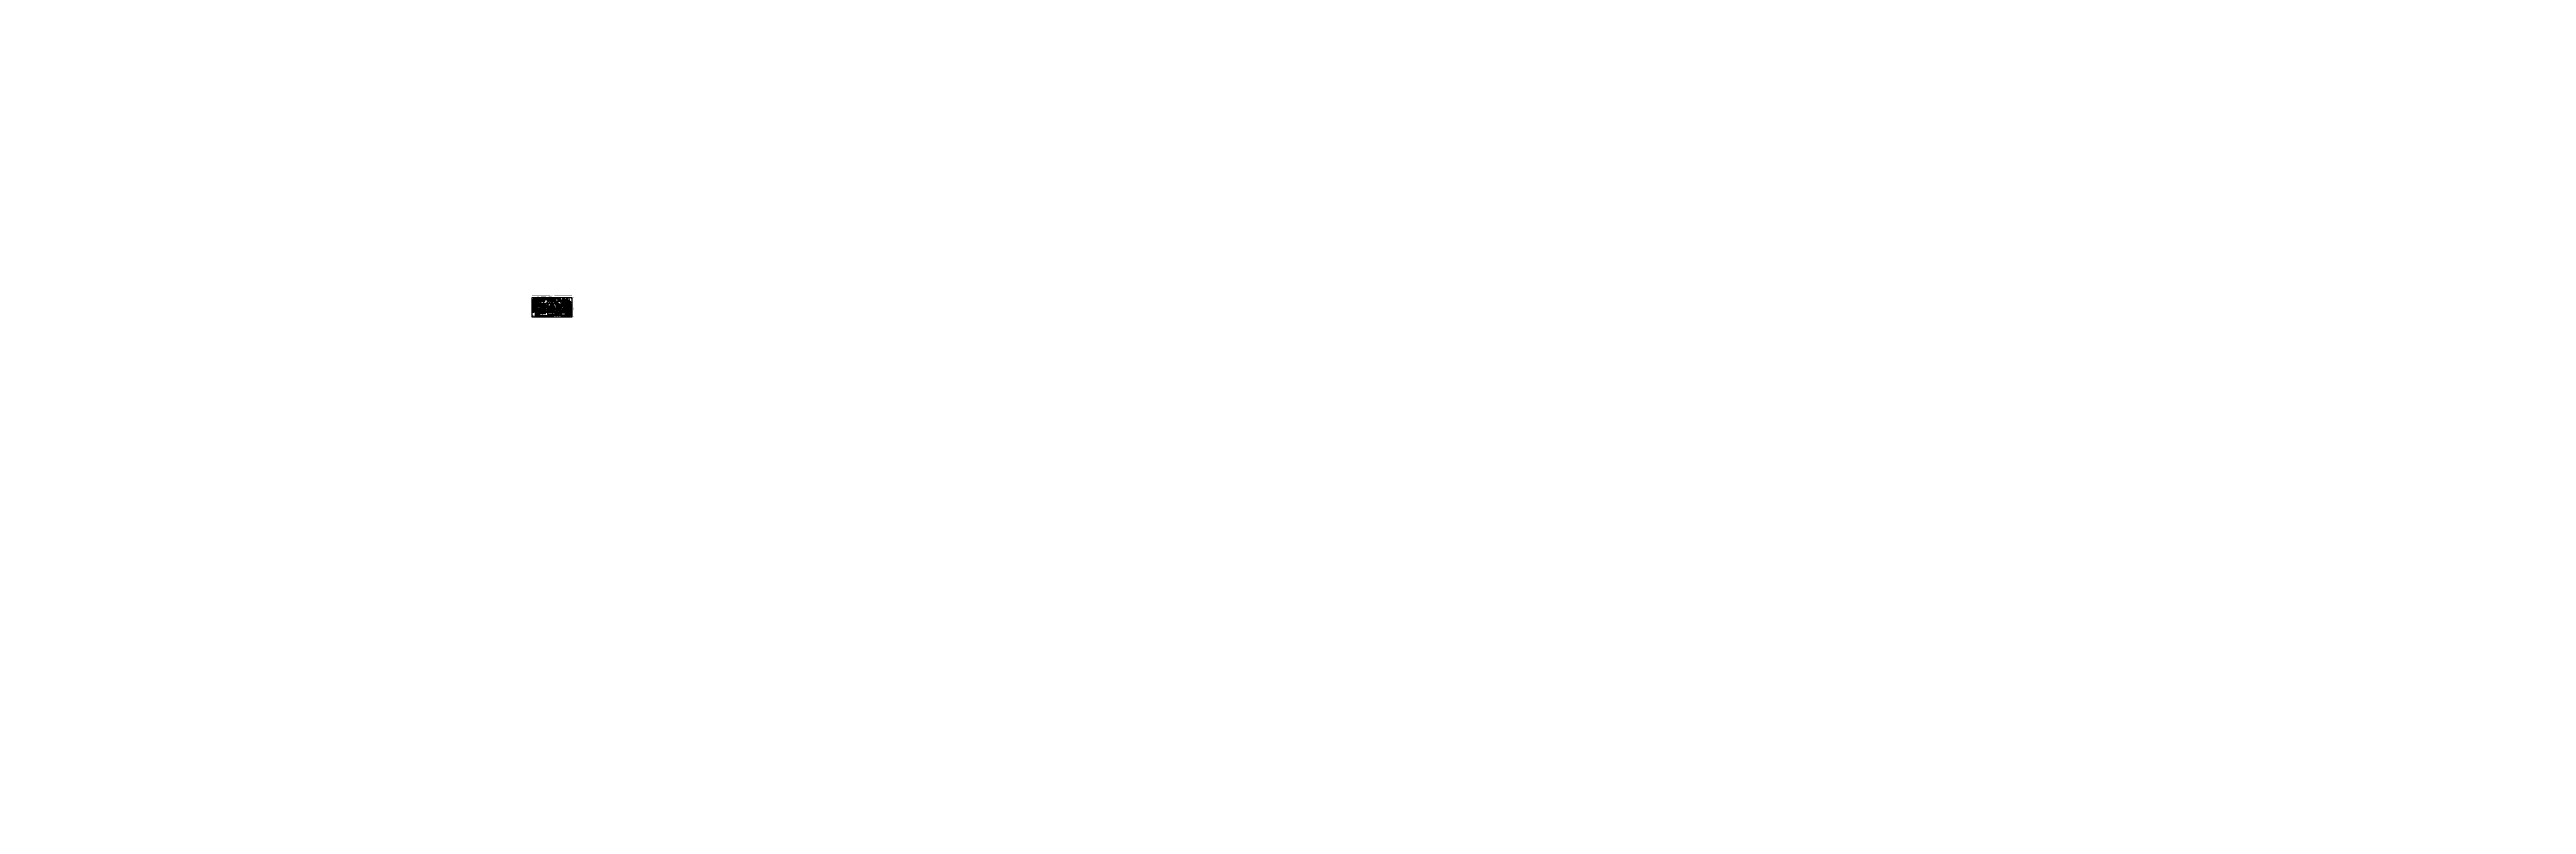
# Model space of a CAD drawing. Header units: millimetres. Extents: x -1231 to 5080, y -1243 to 680.
import ezdxf

# ---------------------------------------------------------------- set-up
doc = ezdxf.new("R2010")
doc.units = ezdxf.units.MM
for name, color, linetype in [('BottomLayer', 5, 'Continuous'), ('BottomPaste', 16, 'Continuous'), ('BottomSolder', 6, 'Continuous'), ('Mechanical1', 6, 'Continuous'), ('Mechanical2', 216, 'Continuous'), ('MultiLayer', 9, 'Continuous'), ('PadHoleLayer', 156, 'Continuous'), ('TopLayer', 1, 'Continuous'), ('TopOverlay', 2, 'Continuous'), ('TopPaste', 8, 'Continuous'), ('TopSolder', 216, 'Continuous'), ('ViaHoleLayer', 16, 'Continuous')]:
    doc.layers.add(name, color=color, linetype=linetype)
doc.styles.add('Arial', font='', dxfattribs={"height": 0.2})
doc.styles.get('Arial').set_extended_font_data('Arial')

# ---------------------------------------------------------------- blocks, each defined once
blk = doc.blocks.new('F_____________1')
at = {"layer": 'BottomLayer'}
h = blk.add_hatch(color=5, dxfattribs=at)
edge = h.paths.add_edge_path()
edge.add_arc((0, 0), 0.5, 0, 360)
at = {"layer": 'BottomSolder'}
h = blk.add_hatch(color=6, dxfattribs=at)
edge = h.paths.add_edge_path()
edge.add_arc((0, 0), 1.5, 0, 360)
at = {"layer": 'MultiLayer'}
h = blk.add_hatch(color=9, dxfattribs=at)
edge = h.paths.add_edge_path()
edge.add_arc((0, 0), 0.5, 0, 360)
at = {"layer": 'PadHoleLayer'}
h = blk.add_hatch(color=156, dxfattribs=at)
edge = h.paths.add_edge_path()
edge.add_arc((0, 0), 0.5, 0, 360)
at = {"layer": 'TopLayer'}
h = blk.add_hatch(color=1, dxfattribs=at)
edge = h.paths.add_edge_path()
edge.add_arc((0, 0), 0.5, 0, 360)
at = {"layer": 'TopSolder'}
h = blk.add_hatch(color=216, dxfattribs=at)
edge = h.paths.add_edge_path()
edge.add_arc((0, 0), 1.5, 0, 360)
blk = doc.blocks.new('F_____________2')
at = {"layer": 'BottomLayer'}
h = blk.add_hatch(color=5, dxfattribs=at)
edge = h.paths.add_edge_path()
edge.add_arc((0, 0), 0.5, 0, 360)
at = {"layer": 'BottomSolder'}
h = blk.add_hatch(color=6, dxfattribs=at)
edge = h.paths.add_edge_path()
edge.add_arc((0, 0), 1.5, 0, 360)
at = {"layer": 'MultiLayer'}
h = blk.add_hatch(color=9, dxfattribs=at)
edge = h.paths.add_edge_path()
edge.add_arc((0, 0), 0.5, 0, 360)
at = {"layer": 'PadHoleLayer'}
h = blk.add_hatch(color=156, dxfattribs=at)
edge = h.paths.add_edge_path()
edge.add_arc((0, 0), 0.5, 0, 360)
at = {"layer": 'TopLayer'}
h = blk.add_hatch(color=1, dxfattribs=at)
edge = h.paths.add_edge_path()
edge.add_arc((0, 0), 0.5, 0, 360)
at = {"layer": 'TopSolder'}
h = blk.add_hatch(color=216, dxfattribs=at)
edge = h.paths.add_edge_path()
edge.add_arc((0, 0), 1.5, 0, 360)
blk = doc.blocks.new('F_____________3')
at = {"layer": 'BottomLayer'}
h = blk.add_hatch(color=5, dxfattribs=at)
edge = h.paths.add_edge_path()
edge.add_arc((0, 0), 0.5, 0, 360)
at = {"layer": 'BottomSolder'}
h = blk.add_hatch(color=6, dxfattribs=at)
edge = h.paths.add_edge_path()
edge.add_arc((0, 0), 1.5, 0, 360)
at = {"layer": 'MultiLayer'}
h = blk.add_hatch(color=9, dxfattribs=at)
edge = h.paths.add_edge_path()
edge.add_arc((0, 0), 0.5, 0, 360)
at = {"layer": 'PadHoleLayer'}
h = blk.add_hatch(color=156, dxfattribs=at)
edge = h.paths.add_edge_path()
edge.add_arc((0, 0), 0.5, 0, 360)
at = {"layer": 'TopLayer'}
h = blk.add_hatch(color=1, dxfattribs=at)
edge = h.paths.add_edge_path()
edge.add_arc((0, 0), 0.5, 0, 360)
at = {"layer": 'TopSolder'}
h = blk.add_hatch(color=216, dxfattribs=at)
edge = h.paths.add_edge_path()
edge.add_arc((0, 0), 1.5, 0, 360)
blk = doc.blocks.new('R___0603_4')
at = {"layer": 'TopLayer'}
for points in [[(-0.381, 0.4445), (-0.381, -0.4445), (-1.143, -0.4445), (-1.143, 0.4445)], [(1.143, 0.4445), (1.143, -0.4445), (0.381, -0.4445), (0.381, 0.4445)]]:
    blk.add_hatch(color=1, dxfattribs=at).paths.add_polyline_path(points)
at = {"layer": 'TopPaste'}
for points in [[(-0.381, 0.4445), (-0.381, -0.4445), (-1.143, -0.4445), (-1.143, 0.4445)], [(1.143, 0.4445), (1.143, -0.4445), (0.381, -0.4445), (0.381, 0.4445)]]:
    blk.add_hatch(color=8, dxfattribs=at).paths.add_polyline_path(points)
at = {"layer": 'TopSolder'}
for points in [[(-0.2794, 0.5461), (-0.2794, -0.5461), (-1.2446, -0.5461), (-1.2446, 0.5461)], [(1.2446, 0.5461), (1.2446, -0.5461), (0.2794, -0.5461), (0.2794, 0.5461)]]:
    blk.add_hatch(color=216, dxfattribs=at).paths.add_polyline_path(points)
at = {"layer": 'TopOverlay', "const_width": 0.127}
for points in [[(-1.2192, 0.5334), (-1.2192, -0.5334)], [(-1.2192, 0.5334), (1.2192, 0.5334)], [(1.2192, 0.5334), (1.2192, -0.5334)], [(-1.2192, -0.5334), (1.2192, -0.5334)]]:
    blk.add_lwpolyline(points, dxfattribs=at)
at = {"layer": 'TopOverlay', "const_width": 0.0635}
for points in [[(-1.25095, 0.5334, 1), (-1.18745, 0.5334, 1)], [(-1.25095, 0.5334, 1), (-1.18745, 0.5334, 1)], [(1.18745, 0.5334, 1), (1.25095, 0.5334, 1)], [(1.18745, 0.5334, 1), (1.25095, 0.5334, 1)], [(-1.25095, -0.5334, 1), (-1.18745, -0.5334, 1)], [(-1.25095, -0.5334, 1), (-1.18745, -0.5334, 1)], [(1.18745, -0.5334, 1), (1.25095, -0.5334, 1)], [(1.18745, -0.5334, 1), (1.25095, -0.5334, 1)]]:
    blk.add_lwpolyline(points, format="xyb", close=True, dxfattribs=at)
blk = doc.blocks.new('R___0603_5')
at = {"layer": 'TopLayer'}
for points in [[(-0.381, 0.4445), (-0.381, -0.4445), (-1.143, -0.4445), (-1.143, 0.4445)], [(1.143, 0.4445), (1.143, -0.4445), (0.381, -0.4445), (0.381, 0.4445)]]:
    blk.add_hatch(color=1, dxfattribs=at).paths.add_polyline_path(points)
at = {"layer": 'TopPaste'}
for points in [[(-0.381, 0.4445), (-0.381, -0.4445), (-1.143, -0.4445), (-1.143, 0.4445)], [(1.143, 0.4445), (1.143, -0.4445), (0.381, -0.4445), (0.381, 0.4445)]]:
    blk.add_hatch(color=8, dxfattribs=at).paths.add_polyline_path(points)
at = {"layer": 'TopSolder'}
for points in [[(-0.2794, 0.5461), (-0.2794, -0.5461), (-1.2446, -0.5461), (-1.2446, 0.5461)], [(1.2446, 0.5461), (1.2446, -0.5461), (0.2794, -0.5461), (0.2794, 0.5461)]]:
    blk.add_hatch(color=216, dxfattribs=at).paths.add_polyline_path(points)
at = {"layer": 'TopOverlay', "const_width": 0.127}
for points in [[(-1.2192, -0.5334), (-1.2192, 0.5334)], [(1.2192, 0.5334), (-1.2192, 0.5334)], [(1.2192, -0.5334), (1.2192, 0.5334)], [(1.2192, -0.5334), (-1.2192, -0.5334)]]:
    blk.add_lwpolyline(points, dxfattribs=at)
at = {"layer": 'TopOverlay', "const_width": 0.0635}
for points in [[(-1.25095, 0.5334, 1), (-1.18745, 0.5334, 1)], [(-1.25095, 0.5334, 1), (-1.18745, 0.5334, 1)], [(1.18745, 0.5334, 1), (1.25095, 0.5334, 1)], [(1.18745, 0.5334, 1), (1.25095, 0.5334, 1)], [(-1.25095, -0.5334, 1), (-1.18745, -0.5334, 1)], [(-1.25095, -0.5334, 1), (-1.18745, -0.5334, 1)], [(1.18745, -0.5334, 1), (1.25095, -0.5334, 1)], [(1.18745, -0.5334, 1), (1.25095, -0.5334, 1)]]:
    blk.add_lwpolyline(points, format="xyb", close=True, dxfattribs=at)
blk = doc.blocks.new('SOT_723_6')
at = {"layer": 'TopLayer'}
for points in [[(-0.2, 0.8), (0.2, 0.8), (0.2, 0.3), (-0.2, 0.3)], [(-0.6, -0.4), (-0.1, -0.4), (-0.1, -0.8), (-0.6, -0.8)], [(0.2, -0.4), (0.7, -0.4), (0.7, -0.8), (0.2, -0.8)]]:
    blk.add_hatch(color=1, dxfattribs=at).paths.add_polyline_path(points)
at = {"layer": 'TopPaste'}
for points in [[(-0.2, 0.8), (0.2, 0.8), (0.2, 0.3), (-0.2, 0.3)], [(-0.6, -0.4), (-0.1, -0.4), (-0.1, -0.8), (-0.6, -0.8)], [(0.2, -0.4), (0.7, -0.4), (0.7, -0.8), (0.2, -0.8)]]:
    blk.add_hatch(color=8, dxfattribs=at).paths.add_polyline_path(points)
at = {"layer": 'TopSolder'}
for points in [[(-0.4, 0.9), (0.4, 0.9), (0.4, 0.2), (-0.4, 0.2)], [(-0.8, -0.2), (0, -0.2), (0, -0.9), (-0.8, -0.9)], [(0, -0.2), (0.8, -0.2), (0.8, -0.9), (0, -0.9)]]:
    blk.add_hatch(color=216, dxfattribs=at).paths.add_polyline_path(points)
at = {"layer": 'TopOverlay', "const_width": 0.127}
for points in [[(-0.4, 0.6), (-0.6, 0.6)], [(-0.6, -0.2), (-0.6, 0.6)], [(-0.4, 0.6), (-0.6, 0.6)], [(-0.6, -0.2), (-0.6, 0.6)], [(0.6, 0.6), (0.4, 0.6)], [(0.6, -0.2), (0.6, 0.6)], [(-0.8, -0.5), (-0.9, -0.4)], [(-0.9, -0.7), (-0.9, -0.4)], [(-0.9, -0.7), (-0.8, -0.5)], [(0, -0.4), (0, -0.4)]]:
    blk.add_lwpolyline(points, dxfattribs=at)
at = {"layer": 'TopOverlay', "const_width": 0.0635}
for points in [[(-0.7, 0.6, 1), (-0.6, 0.6, 1)], [(-0.7, 0.6, 1), (-0.6, 0.6, 1)], [(-0.7, 0.6, 1), (-0.6, 0.6, 1)], [(-0.7, 0.6, 1), (-0.6, 0.6, 1)], [(-0.4, 0.6, 1), (-0.4, 0.6, 1)], [(-0.4, 0.6, 1), (-0.4, 0.6, 1)], [(0.3, 0.6, 1), (0.4, 0.6, 1)], [(0.6, 0.6, 1), (0.7, 0.6, 1)], [(0.6, 0.6, 1), (0.7, 0.6, 1)], [(-1, -0.4, 1), (-0.9, -0.4, 1)], [(-1, -0.4, 1), (-0.9, -0.4, 1)], [(-1, -0.7, 1), (-0.9, -0.7, 1)], [(-1, -0.7, 1), (-0.9, -0.7, 1)], [(-0.8, -0.5, 1), (-0.8, -0.5, 1)], [(-0.8, -0.5, 1), (-0.8, -0.5, 1)], [(-0.7, -0.2, 1), (-0.6, -0.2, 1)], [(-0.7, -0.2, 1), (-0.6, -0.2, 1)], [(-0.1, -0.4, 1), (0, -0.4, 1)], [(0, -0.4, 1), (0.1, -0.4, 1)], [(0.6, -0.2, 1), (0.7, -0.2, 1)]]:
    blk.add_lwpolyline(points, format="xyb", close=True, dxfattribs=at)
blk = doc.blocks.new('SOT_23_7')
at = {"layer": 'TopLayer'}
for points in [[(-0.4, 1.5), (0.4, 1.5), (0.4, 0.5), (-0.4, 0.5)], [(-1.4, -0.5), (-0.5, -0.5), (-0.5, -1.5), (-1.4, -1.5)], [(0.5, -0.5), (1.4, -0.5), (1.4, -1.5), (0.5, -1.5)]]:
    blk.add_hatch(color=1, dxfattribs=at).paths.add_polyline_path(points)
at = {"layer": 'TopPaste'}
for points in [[(-0.4, 1.5), (0.4, 1.5), (0.4, 0.5), (-0.4, 0.5)], [(-1.4, -0.5), (-0.5, -0.5), (-0.5, -1.5), (-1.4, -1.5)], [(0.5, -0.5), (1.4, -0.5), (1.4, -1.5), (0.5, -1.5)]]:
    blk.add_hatch(color=8, dxfattribs=at).paths.add_polyline_path(points)
at = {"layer": 'TopSolder'}
for points in [[(-0.5, 1.6), (0.5, 1.6), (0.5, 0.4), (-0.5, 0.4)], [(-1.5, -0.4), (-0.4, -0.4), (-0.4, -1.6), (-1.5, -1.6)], [(0.4, -0.4), (1.5, -0.4), (1.5, -1.6), (0.4, -1.6)]]:
    blk.add_hatch(color=216, dxfattribs=at).paths.add_polyline_path(points)
at = {"layer": 'TopOverlay', "const_width": 0.127}
for points in [[(-1.5, 0.8), (-0.6, 0.8)], [(-1.5, -0.6), (-1.5, 0.8)], [(0.6, 0.8), (1.5, 0.8)], [(1.5, -0.6), (1.5, 0.8)], [(-1.7, -1.3), (-1.7, -1)], [(-1.7, -1), (-1.5, -1.2)], [(-1.7, -1.3), (-1.5, -1.2)], [(-0.3, -0.8), (0.3, -0.8)]]:
    blk.add_lwpolyline(points, dxfattribs=at)
at = {"layer": 'TopOverlay', "const_width": 0.0635}
for points in [[(-1.6, 0.8, 1), (-1.5, 0.8, 1)], [(-1.6, 0.8, 1), (-1.5, 0.8, 1)], [(-0.6, 0.8, 1), (-0.5, 0.8, 1)], [(0.5, 0.8, 1), (0.6, 0.8, 1)], [(1.5, 0.8, 1), (1.6, 0.8, 1)], [(1.5, 0.8, 1), (1.6, 0.8, 1)], [(-1.7, -1, 1), (-1.6, -1, 1)], [(-1.7, -1, 1), (-1.6, -1, 1)], [(-1.7, -1.3, 1), (-1.6, -1.3, 1)], [(-1.7, -1.3, 1), (-1.6, -1.3, 1)], [(-1.6, -0.6, 1), (-1.5, -0.6, 1)], [(-1.6, -1.2, 1), (-1.5, -1.2, 1)], [(-1.6, -1.2, 1), (-1.5, -1.2, 1)], [(-0.4, -0.8, 1), (-0.3, -0.8, 1)], [(0.3, -0.8, 1), (0.4, -0.8, 1)], [(1.5, -0.6, 1), (1.6, -0.6, 1)]]:
    blk.add_lwpolyline(points, format="xyb", close=True, dxfattribs=at)
blk = doc.blocks.new('R___0603_B_8')
at = {"layer": 'BottomLayer'}
for points in [[(-1.143, -0.4445), (-1.143, 0.4445), (-0.381, 0.4445), (-0.381, -0.4445)], [(0.381, -0.4445), (0.381, 0.4445), (1.143, 0.4445), (1.143, -0.4445)]]:
    blk.add_hatch(color=5, dxfattribs=at).paths.add_polyline_path(points)
at = {"layer": 'BottomPaste'}
for points in [[(-1.143, -0.4445), (-1.143, 0.4445), (-0.381, 0.4445), (-0.381, -0.4445)], [(0.381, -0.4445), (0.381, 0.4445), (1.143, 0.4445), (1.143, -0.4445)]]:
    blk.add_hatch(color=16, dxfattribs=at).paths.add_polyline_path(points)
at = {"layer": 'BottomSolder'}
for points in [[(-1.2446, -0.5461), (-1.2446, 0.5461), (-0.2794, 0.5461), (-0.2794, -0.5461)], [(0.2794, -0.5461), (0.2794, 0.5461), (1.2446, 0.5461), (1.2446, -0.5461)]]:
    blk.add_hatch(color=6, dxfattribs=at).paths.add_polyline_path(points)
blk = doc.blocks.new('R___0603_B_9')
at = {"layer": 'BottomLayer'}
for points in [[(-1.143, -0.4445), (-1.143, 0.4445), (-0.381, 0.4445), (-0.381, -0.4445)], [(0.381, -0.4445), (0.381, 0.4445), (1.143, 0.4445), (1.143, -0.4445)]]:
    blk.add_hatch(color=5, dxfattribs=at).paths.add_polyline_path(points)
at = {"layer": 'BottomPaste'}
for points in [[(-1.143, -0.4445), (-1.143, 0.4445), (-0.381, 0.4445), (-0.381, -0.4445)], [(0.381, -0.4445), (0.381, 0.4445), (1.143, 0.4445), (1.143, -0.4445)]]:
    blk.add_hatch(color=16, dxfattribs=at).paths.add_polyline_path(points)
at = {"layer": 'BottomSolder'}
for points in [[(-1.2446, -0.5461), (-1.2446, 0.5461), (-0.2794, 0.5461), (-0.2794, -0.5461)], [(0.2794, -0.5461), (0.2794, 0.5461), (1.2446, 0.5461), (1.2446, -0.5461)]]:
    blk.add_hatch(color=6, dxfattribs=at).paths.add_polyline_path(points)
blk = doc.blocks.new('R___0603_B_10')
at = {"layer": 'BottomLayer'}
for points in [[(-1.143, -0.4445), (-1.143, 0.4445), (-0.381, 0.4445), (-0.381, -0.4445)], [(0.381, -0.4445), (0.381, 0.4445), (1.143, 0.4445), (1.143, -0.4445)]]:
    blk.add_hatch(color=5, dxfattribs=at).paths.add_polyline_path(points)
at = {"layer": 'BottomPaste'}
for points in [[(-1.143, -0.4445), (-1.143, 0.4445), (-0.381, 0.4445), (-0.381, -0.4445)], [(0.381, -0.4445), (0.381, 0.4445), (1.143, 0.4445), (1.143, -0.4445)]]:
    blk.add_hatch(color=16, dxfattribs=at).paths.add_polyline_path(points)
at = {"layer": 'BottomSolder'}
for points in [[(-1.2446, -0.5461), (-1.2446, 0.5461), (-0.2794, 0.5461), (-0.2794, -0.5461)], [(0.2794, -0.5461), (0.2794, 0.5461), (1.2446, 0.5461), (1.2446, -0.5461)]]:
    blk.add_hatch(color=6, dxfattribs=at).paths.add_polyline_path(points)
blk = doc.blocks.new('R___0603_B_11')
at = {"layer": 'BottomLayer'}
for points in [[(-1.143, -0.4445), (-1.143, 0.4445), (-0.381, 0.4445), (-0.381, -0.4445)], [(0.381, -0.4445), (0.381, 0.4445), (1.143, 0.4445), (1.143, -0.4445)]]:
    blk.add_hatch(color=5, dxfattribs=at).paths.add_polyline_path(points)
at = {"layer": 'BottomPaste'}
for points in [[(-1.143, -0.4445), (-1.143, 0.4445), (-0.381, 0.4445), (-0.381, -0.4445)], [(0.381, -0.4445), (0.381, 0.4445), (1.143, 0.4445), (1.143, -0.4445)]]:
    blk.add_hatch(color=16, dxfattribs=at).paths.add_polyline_path(points)
at = {"layer": 'BottomSolder'}
for points in [[(-1.2446, -0.5461), (-1.2446, 0.5461), (-0.2794, 0.5461), (-0.2794, -0.5461)], [(0.2794, -0.5461), (0.2794, 0.5461), (1.2446, 0.5461), (1.2446, -0.5461)]]:
    blk.add_hatch(color=6, dxfattribs=at).paths.add_polyline_path(points)
blk = doc.blocks.new('R___0603_B_12')
at = {"layer": 'BottomLayer'}
for points in [[(-1.143, -0.4445), (-1.143, 0.4445), (-0.381, 0.4445), (-0.381, -0.4445)], [(0.381, -0.4445), (0.381, 0.4445), (1.143, 0.4445), (1.143, -0.4445)]]:
    blk.add_hatch(color=5, dxfattribs=at).paths.add_polyline_path(points)
at = {"layer": 'BottomPaste'}
for points in [[(-1.143, -0.4445), (-1.143, 0.4445), (-0.381, 0.4445), (-0.381, -0.4445)], [(0.381, -0.4445), (0.381, 0.4445), (1.143, 0.4445), (1.143, -0.4445)]]:
    blk.add_hatch(color=16, dxfattribs=at).paths.add_polyline_path(points)
at = {"layer": 'BottomSolder'}
for points in [[(-1.2446, -0.5461), (-1.2446, 0.5461), (-0.2794, 0.5461), (-0.2794, -0.5461)], [(0.2794, -0.5461), (0.2794, 0.5461), (1.2446, 0.5461), (1.2446, -0.5461)]]:
    blk.add_hatch(color=6, dxfattribs=at).paths.add_polyline_path(points)
blk = doc.blocks.new('R___0603_B_13')
at = {"layer": 'BottomLayer'}
for points in [[(-1.143, -0.4445), (-1.143, 0.4445), (-0.381, 0.4445), (-0.381, -0.4445)], [(0.381, -0.4445), (0.381, 0.4445), (1.143, 0.4445), (1.143, -0.4445)]]:
    blk.add_hatch(color=5, dxfattribs=at).paths.add_polyline_path(points)
at = {"layer": 'BottomPaste'}
for points in [[(-1.143, -0.4445), (-1.143, 0.4445), (-0.381, 0.4445), (-0.381, -0.4445)], [(0.381, -0.4445), (0.381, 0.4445), (1.143, 0.4445), (1.143, -0.4445)]]:
    blk.add_hatch(color=16, dxfattribs=at).paths.add_polyline_path(points)
at = {"layer": 'BottomSolder'}
for points in [[(-1.2446, -0.5461), (-1.2446, 0.5461), (-0.2794, 0.5461), (-0.2794, -0.5461)], [(0.2794, -0.5461), (0.2794, 0.5461), (1.2446, 0.5461), (1.2446, -0.5461)]]:
    blk.add_hatch(color=6, dxfattribs=at).paths.add_polyline_path(points)
blk = doc.blocks.new('R___0603_B_14')
at = {"layer": 'BottomLayer'}
for points in [[(-1.143, -0.4445), (-1.143, 0.4445), (-0.381, 0.4445), (-0.381, -0.4445)], [(0.381, -0.4445), (0.381, 0.4445), (1.143, 0.4445), (1.143, -0.4445)]]:
    blk.add_hatch(color=5, dxfattribs=at).paths.add_polyline_path(points)
at = {"layer": 'BottomPaste'}
for points in [[(-1.143, -0.4445), (-1.143, 0.4445), (-0.381, 0.4445), (-0.381, -0.4445)], [(0.381, -0.4445), (0.381, 0.4445), (1.143, 0.4445), (1.143, -0.4445)]]:
    blk.add_hatch(color=16, dxfattribs=at).paths.add_polyline_path(points)
at = {"layer": 'BottomSolder'}
for points in [[(-1.2446, -0.5461), (-1.2446, 0.5461), (-0.2794, 0.5461), (-0.2794, -0.5461)], [(0.2794, -0.5461), (0.2794, 0.5461), (1.2446, 0.5461), (1.2446, -0.5461)]]:
    blk.add_hatch(color=6, dxfattribs=at).paths.add_polyline_path(points)
blk = doc.blocks.new('R___0603_B_15')
at = {"layer": 'BottomLayer'}
for points in [[(-1.143, -0.4445), (-1.143, 0.4445), (-0.381, 0.4445), (-0.381, -0.4445)], [(0.381, -0.4445), (0.381, 0.4445), (1.143, 0.4445), (1.143, -0.4445)]]:
    blk.add_hatch(color=5, dxfattribs=at).paths.add_polyline_path(points)
at = {"layer": 'BottomPaste'}
for points in [[(-1.143, -0.4445), (-1.143, 0.4445), (-0.381, 0.4445), (-0.381, -0.4445)], [(0.381, -0.4445), (0.381, 0.4445), (1.143, 0.4445), (1.143, -0.4445)]]:
    blk.add_hatch(color=16, dxfattribs=at).paths.add_polyline_path(points)
at = {"layer": 'BottomSolder'}
for points in [[(-1.2446, -0.5461), (-1.2446, 0.5461), (-0.2794, 0.5461), (-0.2794, -0.5461)], [(0.2794, -0.5461), (0.2794, 0.5461), (1.2446, 0.5461), (1.2446, -0.5461)]]:
    blk.add_hatch(color=6, dxfattribs=at).paths.add_polyline_path(points)
blk = doc.blocks.new('R___0603_B_16')
at = {"layer": 'BottomLayer'}
for points in [[(-1.143, -0.4445), (-1.143, 0.4445), (-0.381, 0.4445), (-0.381, -0.4445)], [(0.381, -0.4445), (0.381, 0.4445), (1.143, 0.4445), (1.143, -0.4445)]]:
    blk.add_hatch(color=5, dxfattribs=at).paths.add_polyline_path(points)
at = {"layer": 'BottomPaste'}
for points in [[(-1.143, -0.4445), (-1.143, 0.4445), (-0.381, 0.4445), (-0.381, -0.4445)], [(0.381, -0.4445), (0.381, 0.4445), (1.143, 0.4445), (1.143, -0.4445)]]:
    blk.add_hatch(color=16, dxfattribs=at).paths.add_polyline_path(points)
at = {"layer": 'BottomSolder'}
for points in [[(-1.2446, -0.5461), (-1.2446, 0.5461), (-0.2794, 0.5461), (-0.2794, -0.5461)], [(0.2794, -0.5461), (0.2794, 0.5461), (1.2446, 0.5461), (1.2446, -0.5461)]]:
    blk.add_hatch(color=6, dxfattribs=at).paths.add_polyline_path(points)
blk = doc.blocks.new('R___0603_B_17')
at = {"layer": 'BottomLayer'}
for points in [[(-1.143, -0.4445), (-1.143, 0.4445), (-0.381, 0.4445), (-0.381, -0.4445)], [(0.381, -0.4445), (0.381, 0.4445), (1.143, 0.4445), (1.143, -0.4445)]]:
    blk.add_hatch(color=5, dxfattribs=at).paths.add_polyline_path(points)
at = {"layer": 'BottomPaste'}
for points in [[(-1.143, -0.4445), (-1.143, 0.4445), (-0.381, 0.4445), (-0.381, -0.4445)], [(0.381, -0.4445), (0.381, 0.4445), (1.143, 0.4445), (1.143, -0.4445)]]:
    blk.add_hatch(color=16, dxfattribs=at).paths.add_polyline_path(points)
at = {"layer": 'BottomSolder'}
for points in [[(-1.2446, -0.5461), (-1.2446, 0.5461), (-0.2794, 0.5461), (-0.2794, -0.5461)], [(0.2794, -0.5461), (0.2794, 0.5461), (1.2446, 0.5461), (1.2446, -0.5461)]]:
    blk.add_hatch(color=6, dxfattribs=at).paths.add_polyline_path(points)
blk = doc.blocks.new('HDR_1_9_F______R_A_B_18')
at = {"layer": 'BottomLayer'}
blk.add_hatch(color=5, dxfattribs=at).paths.add_polyline_path([(-0.7, 0.7), (0.7, 0.7), (0.7, -0.7), (-0.7, -0.7)])
h = blk.add_hatch(color=5, dxfattribs=at)
edge = h.paths.add_edge_path()
edge.add_arc((2.5, 0), 0.75, 0, 360)
h = blk.add_hatch(color=5, dxfattribs=at)
edge = h.paths.add_edge_path()
edge.add_arc((5.1, 0), 0.75, 0, 360)
h = blk.add_hatch(color=5, dxfattribs=at)
edge = h.paths.add_edge_path()
edge.add_arc((7.6, 0), 0.75, 0, 360)
h = blk.add_hatch(color=5, dxfattribs=at)
edge = h.paths.add_edge_path()
edge.add_arc((10.2, 0), 0.75, 0, 360)
h = blk.add_hatch(color=5, dxfattribs=at)
edge = h.paths.add_edge_path()
edge.add_arc((12.7, 0), 0.75, 0, 360)
h = blk.add_hatch(color=5, dxfattribs=at)
edge = h.paths.add_edge_path()
edge.add_arc((15.2, 0), 0.75, 0, 360)
h = blk.add_hatch(color=5, dxfattribs=at)
edge = h.paths.add_edge_path()
edge.add_arc((17.8, 0), 0.75, 0, 360)
h = blk.add_hatch(color=5, dxfattribs=at)
edge = h.paths.add_edge_path()
edge.add_arc((20.3, 0), 0.75, 0, 360)
at = {"layer": 'BottomSolder'}
blk.add_hatch(color=6, dxfattribs=at).paths.add_polyline_path([(-0.9, 0.9), (0.9, 0.9), (0.9, -0.9), (-0.9, -0.9)])
h = blk.add_hatch(color=6, dxfattribs=at)
edge = h.paths.add_edge_path()
edge.add_arc((2.5, 0), 0.852, 0, 360)
h = blk.add_hatch(color=6, dxfattribs=at)
edge = h.paths.add_edge_path()
edge.add_arc((5.1, 0), 0.852, 0, 360)
h = blk.add_hatch(color=6, dxfattribs=at)
edge = h.paths.add_edge_path()
edge.add_arc((7.6, 0), 0.852, 0, 360)
h = blk.add_hatch(color=6, dxfattribs=at)
edge = h.paths.add_edge_path()
edge.add_arc((10.2, 0), 0.852, 0, 360)
h = blk.add_hatch(color=6, dxfattribs=at)
edge = h.paths.add_edge_path()
edge.add_arc((12.7, 0), 0.852, 0, 360)
h = blk.add_hatch(color=6, dxfattribs=at)
edge = h.paths.add_edge_path()
edge.add_arc((15.2, 0), 0.852, 0, 360)
h = blk.add_hatch(color=6, dxfattribs=at)
edge = h.paths.add_edge_path()
edge.add_arc((17.8, 0), 0.852, 0, 360)
h = blk.add_hatch(color=6, dxfattribs=at)
edge = h.paths.add_edge_path()
edge.add_arc((20.3, 0), 0.852, 0, 360)
at = {"layer": 'MultiLayer'}
blk.add_hatch(color=9, dxfattribs=at).paths.add_polyline_path([(-0.7, 0.7), (0.7, 0.7), (0.7, -0.7), (-0.7, -0.7)])
h = blk.add_hatch(color=9, dxfattribs=at)
edge = h.paths.add_edge_path()
edge.add_arc((2.5, 0), 0.75, 0, 360)
h = blk.add_hatch(color=9, dxfattribs=at)
edge = h.paths.add_edge_path()
edge.add_arc((5.1, 0), 0.75, 0, 360)
h = blk.add_hatch(color=9, dxfattribs=at)
edge = h.paths.add_edge_path()
edge.add_arc((7.6, 0), 0.75, 0, 360)
h = blk.add_hatch(color=9, dxfattribs=at)
edge = h.paths.add_edge_path()
edge.add_arc((10.2, 0), 0.75, 0, 360)
h = blk.add_hatch(color=9, dxfattribs=at)
edge = h.paths.add_edge_path()
edge.add_arc((12.7, 0), 0.75, 0, 360)
h = blk.add_hatch(color=9, dxfattribs=at)
edge = h.paths.add_edge_path()
edge.add_arc((15.2, 0), 0.75, 0, 360)
h = blk.add_hatch(color=9, dxfattribs=at)
edge = h.paths.add_edge_path()
edge.add_arc((17.8, 0), 0.75, 0, 360)
h = blk.add_hatch(color=9, dxfattribs=at)
edge = h.paths.add_edge_path()
edge.add_arc((20.3, 0), 0.75, 0, 360)
at = {"layer": 'PadHoleLayer'}
h = blk.add_hatch(color=156, dxfattribs=at)
edge = h.paths.add_edge_path()
edge.add_arc((0, 0), 0.45, 0, 360)
h = blk.add_hatch(color=156, dxfattribs=at)
edge = h.paths.add_edge_path()
edge.add_arc((2.5, 0), 0.45, 0, 360)
h = blk.add_hatch(color=156, dxfattribs=at)
edge = h.paths.add_edge_path()
edge.add_arc((5.1, 0), 0.45, 0, 360)
h = blk.add_hatch(color=156, dxfattribs=at)
edge = h.paths.add_edge_path()
edge.add_arc((7.6, 0), 0.45, 0, 360)
h = blk.add_hatch(color=156, dxfattribs=at)
edge = h.paths.add_edge_path()
edge.add_arc((10.2, 0), 0.45, 0, 360)
h = blk.add_hatch(color=156, dxfattribs=at)
edge = h.paths.add_edge_path()
edge.add_arc((12.7, 0), 0.45, 0, 360)
h = blk.add_hatch(color=156, dxfattribs=at)
edge = h.paths.add_edge_path()
edge.add_arc((15.2, 0), 0.45, 0, 360)
h = blk.add_hatch(color=156, dxfattribs=at)
edge = h.paths.add_edge_path()
edge.add_arc((17.8, 0), 0.45, 0, 360)
h = blk.add_hatch(color=156, dxfattribs=at)
edge = h.paths.add_edge_path()
edge.add_arc((20.3, 0), 0.45, 0, 360)
at = {"layer": 'TopLayer'}
blk.add_hatch(color=1, dxfattribs=at).paths.add_polyline_path([(-0.7, 0.7), (0.7, 0.7), (0.7, -0.7), (-0.7, -0.7)])
h = blk.add_hatch(color=1, dxfattribs=at)
edge = h.paths.add_edge_path()
edge.add_arc((2.5, 0), 0.75, 0, 360)
h = blk.add_hatch(color=1, dxfattribs=at)
edge = h.paths.add_edge_path()
edge.add_arc((5.1, 0), 0.75, 0, 360)
h = blk.add_hatch(color=1, dxfattribs=at)
edge = h.paths.add_edge_path()
edge.add_arc((7.6, 0), 0.75, 0, 360)
h = blk.add_hatch(color=1, dxfattribs=at)
edge = h.paths.add_edge_path()
edge.add_arc((10.2, 0), 0.75, 0, 360)
h = blk.add_hatch(color=1, dxfattribs=at)
edge = h.paths.add_edge_path()
edge.add_arc((12.7, 0), 0.75, 0, 360)
h = blk.add_hatch(color=1, dxfattribs=at)
edge = h.paths.add_edge_path()
edge.add_arc((15.2, 0), 0.75, 0, 360)
h = blk.add_hatch(color=1, dxfattribs=at)
edge = h.paths.add_edge_path()
edge.add_arc((17.8, 0), 0.75, 0, 360)
h = blk.add_hatch(color=1, dxfattribs=at)
edge = h.paths.add_edge_path()
edge.add_arc((20.3, 0), 0.75, 0, 360)
at = {"layer": 'TopSolder'}
blk.add_hatch(color=216, dxfattribs=at).paths.add_polyline_path([(-0.9, 0.9), (0.9, 0.9), (0.9, -0.9), (-0.9, -0.9)])
h = blk.add_hatch(color=216, dxfattribs=at)
edge = h.paths.add_edge_path()
edge.add_arc((2.5, 0), 0.852, 0, 360)
h = blk.add_hatch(color=216, dxfattribs=at)
edge = h.paths.add_edge_path()
edge.add_arc((5.1, 0), 0.852, 0, 360)
h = blk.add_hatch(color=216, dxfattribs=at)
edge = h.paths.add_edge_path()
edge.add_arc((7.6, 0), 0.852, 0, 360)
h = blk.add_hatch(color=216, dxfattribs=at)
edge = h.paths.add_edge_path()
edge.add_arc((10.2, 0), 0.852, 0, 360)
h = blk.add_hatch(color=216, dxfattribs=at)
edge = h.paths.add_edge_path()
edge.add_arc((12.7, 0), 0.852, 0, 360)
h = blk.add_hatch(color=216, dxfattribs=at)
edge = h.paths.add_edge_path()
edge.add_arc((15.2, 0), 0.852, 0, 360)
h = blk.add_hatch(color=216, dxfattribs=at)
edge = h.paths.add_edge_path()
edge.add_arc((17.8, 0), 0.852, 0, 360)
h = blk.add_hatch(color=216, dxfattribs=at)
edge = h.paths.add_edge_path()
edge.add_arc((20.3, 0), 0.852, 0, 360)
blk = doc.blocks.new('RV4NAYSD503A_B_19')
at = {"layer": 'BottomLayer'}
h = blk.add_hatch(color=5, dxfattribs=at)
edge = h.paths.add_edge_path()
edge.add_arc((-5.1, 17.4), 1.05, 270, 360)
edge.add_line((-4, 17.4), (-4, 22.3))
edge.add_arc((-5.1, 22.3), 1.05, 0, 90)
edge.add_line((-5.1, 23.3), (-7.2, 23.3))
edge.add_arc((-7.2, 22.3), 1.05, 90, 180)
edge.add_line((-8.2, 22.3), (-8.2, 17.4))
edge.add_arc((-7.2, 17.4), 1.05, 180, 270)
edge.add_line((-7.2, 16.3), (-5.1, 16.3))
h = blk.add_hatch(color=5, dxfattribs=at)
edge = h.paths.add_edge_path()
edge.add_arc((1.1, 17.9), 1.05, 270, 360)
edge.add_line((2.2, 17.9), (2.2, 22.8))
edge.add_arc((1.1, 22.8), 1.05, 0, 90)
edge.add_line((1.1, 23.8), (-1, 23.8))
edge.add_arc((-1, 22.8), 1.05, 90, 180)
edge.add_line((-2, 22.8), (-2, 17.9))
edge.add_arc((-1, 17.9), 1.05, 180, 270)
edge.add_line((-1, 16.8), (1.1, 16.8))
h = blk.add_hatch(color=5, dxfattribs=at)
edge = h.paths.add_edge_path()
edge.add_arc((7.3, 17.4), 1.05, 270, 360)
edge.add_line((8.4, 17.4), (8.4, 22.3))
edge.add_arc((7.3, 22.3), 1.05, 0, 90)
edge.add_line((7.3, 23.3), (5.2, 23.3))
edge.add_arc((5.2, 22.3), 1.05, 90, 180)
edge.add_line((4.2, 22.3), (4.2, 17.4))
edge.add_arc((5.2, 17.4), 1.05, 180, 270)
edge.add_line((5.2, 16.3), (7.3, 16.3))
at = {"layer": 'BottomPaste'}
h = blk.add_hatch(color=16, dxfattribs=at)
edge = h.paths.add_edge_path()
edge.add_arc((-5.1, 17.4), 1.05, 270, 360)
edge.add_line((-4, 17.4), (-4, 22.3))
edge.add_arc((-5.1, 22.3), 1.05, 0, 90)
edge.add_line((-5.1, 23.3), (-7.2, 23.3))
edge.add_arc((-7.2, 22.3), 1.05, 90, 180)
edge.add_line((-8.2, 22.3), (-8.2, 17.4))
edge.add_arc((-7.2, 17.4), 1.05, 180, 270)
edge.add_line((-7.2, 16.3), (-5.1, 16.3))
h = blk.add_hatch(color=16, dxfattribs=at)
edge = h.paths.add_edge_path()
edge.add_arc((1.1, 17.9), 1.05, 270, 360)
edge.add_line((2.2, 17.9), (2.2, 22.8))
edge.add_arc((1.1, 22.8), 1.05, 0, 90)
edge.add_line((1.1, 23.8), (-1, 23.8))
edge.add_arc((-1, 22.8), 1.05, 90, 180)
edge.add_line((-2, 22.8), (-2, 17.9))
edge.add_arc((-1, 17.9), 1.05, 180, 270)
edge.add_line((-1, 16.8), (1.1, 16.8))
h = blk.add_hatch(color=16, dxfattribs=at)
edge = h.paths.add_edge_path()
edge.add_arc((7.3, 17.4), 1.05, 270, 360)
edge.add_line((8.4, 17.4), (8.4, 22.3))
edge.add_arc((7.3, 22.3), 1.05, 0, 90)
edge.add_line((7.3, 23.3), (5.2, 23.3))
edge.add_arc((5.2, 22.3), 1.05, 90, 180)
edge.add_line((4.2, 22.3), (4.2, 17.4))
edge.add_arc((5.2, 17.4), 1.05, 180, 270)
edge.add_line((5.2, 16.3), (7.3, 16.3))
at = {"layer": 'BottomSolder'}
h = blk.add_hatch(color=6, dxfattribs=at)
edge = h.paths.add_edge_path()
edge.add_arc((-5.1, 17.4), 1.15, 270, 360)
edge.add_line((-3.9, 17.4), (-3.9, 22.3))
edge.add_arc((-5.1, 22.3), 1.15, 0, 90)
edge.add_line((-5.1, 23.4), (-7.2, 23.4))
edge.add_arc((-7.2, 22.3), 1.15, 90, 180)
edge.add_line((-8.3, 22.3), (-8.3, 17.4))
edge.add_arc((-7.2, 17.4), 1.15, 180, 270)
edge.add_line((-7.2, 16.2), (-5.1, 16.2))
h = blk.add_hatch(color=6, dxfattribs=at)
edge = h.paths.add_edge_path()
edge.add_arc((1.1, 17.9), 1.15, 270, 360)
edge.add_line((2.3, 17.9), (2.3, 22.8))
edge.add_arc((1.1, 22.8), 1.15, 0, 90)
edge.add_line((1.1, 23.9), (-1, 23.9))
edge.add_arc((-1, 22.8), 1.15, 90, 180)
edge.add_line((-2.1, 22.8), (-2.1, 17.9))
edge.add_arc((-1, 17.9), 1.15, 180, 270)
edge.add_line((-1, 16.7), (1.1, 16.7))
h = blk.add_hatch(color=6, dxfattribs=at)
edge = h.paths.add_edge_path()
edge.add_arc((7.3, 17.4), 1.15, 270, 360)
edge.add_line((8.5, 17.4), (8.5, 22.3))
edge.add_arc((7.3, 22.3), 1.15, 0, 90)
edge.add_line((7.3, 23.4), (5.2, 23.4))
edge.add_arc((5.2, 22.3), 1.15, 90, 180)
edge.add_line((4.1, 22.3), (4.1, 17.4))
edge.add_arc((5.2, 17.4), 1.15, 180, 270)
edge.add_line((5.2, 16.2), (7.3, 16.2))
h = blk.add_hatch(color=6, dxfattribs=at)
edge = h.paths.add_edge_path()
edge.add_arc((13.5, 0), 0.102, 0, 360)
at = {"layer": 'PadHoleLayer'}
blk.add_hatch(color=156, dxfattribs=at).paths.add_polyline_path([(14.1, 1.7), (14.1, -1.6), (12.9, -1.6), (12.9, 1.7)])
at = {"layer": 'TopSolder'}
h = blk.add_hatch(color=216, dxfattribs=at)
edge = h.paths.add_edge_path()
edge.add_arc((13.5, 0), 0.102, 0, 360)
at = {"layer": 'Mechanical1', "const_width": 0.0127}
for points in [[(-249.7, 1279.9, -0.000031), (-249.8, 1280.2)], [(-249, 1278.4, -0.000042), (-248.8, 1278.1)], [(656.4, -3604.1, -0.00019), (656.4, -3606.9)], [(-1266.3, -5030.6, -0.000021), (-1266.4, -5030.5)], [(-1266.3, -5030.7, -0.000021), (-1266.3, -5030.6)]]:
    blk.add_lwpolyline(points, format="xyb", dxfattribs=at)
at = {"layer": 'Mechanical1', "const_width": 0.00635}
for points in [[(-249.8, 1280.2, 1), (-249.8, 1280.2, 1)], [(-249.7, 1279.9, 1), (-249.7, 1279.9, 1)], [(-249, 1278.4, 1), (-249, 1278.4, 1)], [(-248.8, 1278.1, 1), (-248.8, 1278.1, 1)], [(656.4, -3604.1, 1), (656.4, -3604.1, 1)], [(656.4, -3606.9, 1), (656.4, -3606.9, 1)], [(-1266.4, -5030.5, 1), (-1266.4, -5030.5, 1)], [(-1266.3, -5030.6, 1), (-1266.3, -5030.6, 1)], [(-1266.3, -5030.6, 1), (-1266.3, -5030.6, 1)], [(-1266.3, -5030.7, 1), (-1266.3, -5030.7, 1)]]:
    blk.add_lwpolyline(points, format="xyb", close=True, dxfattribs=at)
blk = doc.blocks.new('ACDC56_41SURKWA_F01_20')
at = {"layer": 'TopLayer'}
for points in [[(-7.8, 10.6), (-11.2, 10.6), (-11.2, 12.3), (-7.8, 12.3)], [(-7.8, 8), (-11.2, 8), (-11.2, 9.7), (-7.8, 9.7)], [(-7.8, 5.5), (-11.2, 5.5), (-11.2, 7.2), (-7.8, 7.2)], [(-7.8, 3), (-11.2, 3), (-11.2, 4.7), (-7.8, 4.7)], [(-7.8, 0.4), (-11.2, 0.4), (-11.2, 2.1), (-7.8, 2.1)], [(11.2, 10.6), (7.8, 10.6), (7.8, 12.3), (11.2, 12.3)], [(11.2, 8), (7.8, 8), (7.8, 9.7), (11.2, 9.7)], [(11.2, 5.5), (7.8, 5.5), (7.8, 7.2), (11.2, 7.2)], [(11.2, 3), (7.8, 3), (7.8, 4.7), (11.2, 4.7)], [(11.2, 0.4), (7.8, 0.4), (7.8, 2.1), (11.2, 2.1)], [(-7.8, -2.1), (-11.2, -2.1), (-11.2, -0.4), (-7.8, -0.4)], [(-7.8, -4.7), (-11.2, -4.7), (-11.2, -3), (-7.8, -3)], [(-7.8, -7.2), (-11.2, -7.2), (-11.2, -5.5), (-7.8, -5.5)], [(-7.8, -9.7), (-11.2, -9.7), (-11.2, -8), (-7.8, -8)], [(-7.8, -12.3), (-11.2, -12.3), (-11.2, -10.6), (-7.8, -10.6)], [(11.2, -2.1), (7.8, -2.1), (7.8, -0.4), (11.2, -0.4)], [(11.2, -4.7), (7.8, -4.7), (7.8, -3), (11.2, -3)], [(11.2, -7.2), (7.8, -7.2), (7.8, -5.5), (11.2, -5.5)], [(11.2, -9.7), (7.8, -9.7), (7.8, -8), (11.2, -8)], [(11.2, -12.3), (7.8, -12.3), (7.8, -10.6), (11.2, -10.6)]]:
    blk.add_hatch(color=1, dxfattribs=at).paths.add_polyline_path(points)
at = {"layer": 'TopPaste'}
for points in [[(-7.8, 10.6), (-11.2, 10.6), (-11.2, 12.3), (-7.8, 12.3)], [(-7.8, 8), (-11.2, 8), (-11.2, 9.7), (-7.8, 9.7)], [(-7.8, 5.5), (-11.2, 5.5), (-11.2, 7.2), (-7.8, 7.2)], [(-7.8, 3), (-11.2, 3), (-11.2, 4.7), (-7.8, 4.7)], [(-7.8, 0.4), (-11.2, 0.4), (-11.2, 2.1), (-7.8, 2.1)], [(11.2, 10.6), (7.8, 10.6), (7.8, 12.3), (11.2, 12.3)], [(11.2, 8), (7.8, 8), (7.8, 9.7), (11.2, 9.7)], [(11.2, 5.5), (7.8, 5.5), (7.8, 7.2), (11.2, 7.2)], [(11.2, 3), (7.8, 3), (7.8, 4.7), (11.2, 4.7)], [(11.2, 0.4), (7.8, 0.4), (7.8, 2.1), (11.2, 2.1)], [(-7.8, -2.1), (-11.2, -2.1), (-11.2, -0.4), (-7.8, -0.4)], [(-7.8, -4.7), (-11.2, -4.7), (-11.2, -3), (-7.8, -3)], [(-7.8, -7.2), (-11.2, -7.2), (-11.2, -5.5), (-7.8, -5.5)], [(-7.8, -9.7), (-11.2, -9.7), (-11.2, -8), (-7.8, -8)], [(-7.8, -12.3), (-11.2, -12.3), (-11.2, -10.6), (-7.8, -10.6)], [(11.2, -2.1), (7.8, -2.1), (7.8, -0.4), (11.2, -0.4)], [(11.2, -4.7), (7.8, -4.7), (7.8, -3), (11.2, -3)], [(11.2, -7.2), (7.8, -7.2), (7.8, -5.5), (11.2, -5.5)], [(11.2, -9.7), (7.8, -9.7), (7.8, -8), (11.2, -8)], [(11.2, -12.3), (7.8, -12.3), (7.8, -10.6), (11.2, -10.6)]]:
    blk.add_hatch(color=8, dxfattribs=at).paths.add_polyline_path(points)
at = {"layer": 'TopSolder'}
for points in [[(-7.7, 10.5), (-11.3, 10.5), (-11.3, 12.4), (-7.7, 12.4)], [(-7.7, 7.9), (-11.3, 7.9), (-11.3, 9.8), (-7.7, 9.8)], [(-7.7, 5.4), (-11.3, 5.4), (-11.3, 7.3), (-7.7, 7.3)], [(-7.7, 2.9), (-11.3, 2.9), (-11.3, 4.8), (-7.7, 4.8)], [(-7.7, 0.3), (-11.3, 0.3), (-11.3, 2.2), (-7.7, 2.2)], [(11.3, 10.5), (7.7, 10.5), (7.7, 12.4), (11.3, 12.4)], [(11.3, 7.9), (7.7, 7.9), (7.7, 9.8), (11.3, 9.8)], [(11.3, 5.4), (7.7, 5.4), (7.7, 7.3), (11.3, 7.3)], [(11.3, 2.9), (7.7, 2.9), (7.7, 4.8), (11.3, 4.8)], [(11.3, 0.3), (7.7, 0.3), (7.7, 2.2), (11.3, 2.2)], [(-7.7, -2.2), (-11.3, -2.2), (-11.3, -0.3), (-7.7, -0.3)], [(-7.7, -4.8), (-11.3, -4.8), (-11.3, -2.9), (-7.7, -2.9)], [(-7.7, -7.3), (-11.3, -7.3), (-11.3, -5.4), (-7.7, -5.4)], [(-7.7, -9.8), (-11.3, -9.8), (-11.3, -7.9), (-7.7, -7.9)], [(-7.7, -12.4), (-11.3, -12.4), (-11.3, -10.5), (-7.7, -10.5)], [(11.3, -2.2), (7.7, -2.2), (7.7, -0.3), (11.3, -0.3)], [(11.3, -4.8), (7.7, -4.8), (7.7, -2.9), (11.3, -2.9)], [(11.3, -7.3), (7.7, -7.3), (7.7, -5.4), (11.3, -5.4)], [(11.3, -9.8), (7.7, -9.8), (7.7, -7.9), (11.3, -7.9)], [(11.3, -12.4), (7.7, -12.4), (7.7, -10.5), (11.3, -10.5)]]:
    blk.add_hatch(color=216, dxfattribs=at).paths.add_polyline_path(points)
at = {"layer": 'TopOverlay'}
for points, const_width in [([(-11.4, 11.5), (-11.5, 11.6)], 0.2), ([(-11.5, 11.6), (-11.5, 11.3)], 0.2), ([(-11.4, 11.5), (-11.5, 11.3)], 0.2), ([(7.6, 12.6), (-7.7, 12.6)], 0.127), ([(7.6, -12.6), (-7.7, -12.6)], 0.127)]:
    blk.add_lwpolyline(points, dxfattribs=dict(at, const_width=const_width))
for points, const_width in [([(-11.6, 11.6, 1), (-11.5, 11.6, 1)], 0.1), ([(-11.6, 11.6, 1), (-11.5, 11.6, 1)], 0.1), ([(-11.6, 11.3, 1), (-11.5, 11.3, 1)], 0.1), ([(-11.6, 11.3, 1), (-11.5, 11.3, 1)], 0.1), ([(-11.5, 11.5, 1), (-11.4, 11.5, 1)], 0.1), ([(-11.5, 11.5, 1), (-11.4, 11.5, 1)], 0.1), ([(-7.7, 12.6, 1), (-7.7, 12.6, 1)], 0.0635), ([(7.6, 12.6, 1), (7.7, 12.6, 1)], 0.0635), ([(-7.7, -12.6, 1), (-7.7, -12.6, 1)], 0.0635), ([(7.6, -12.6, 1), (7.7, -12.6, 1)], 0.0635)]:
    blk.add_lwpolyline(points, format="xyb", close=True, dxfattribs=dict(at, const_width=const_width))
blk.add_text('1', height=1, dxfattribs=at).set_placement((-7.4, 11))
blk = doc.blocks.new('20_VFQFN_E_______P___B_21')
at = {"layer": 'BottomLayer'}
for points in [[(-1.9, 1.9), (-1.3, 1.9), (-1.3, 1.6), (-1.9, 1.6)], [(-1.9, 1.4), (-1.3, 1.4), (-1.3, 1.1), (-1.9, 1.1)], [(-1.9, 0.9), (-1.3, 0.9), (-1.3, 0.6), (-1.9, 0.6)], [(-1.9, 0.4), (-1.3, 0.4), (-1.3, 0.1), (-1.9, 0.1)], [(-1, 1.5), (1, 1.5), (1, -1.5), (-1, -1.5)], [(-0.9, 2.4), (-0.6, 2.4), (-0.6, 1.8), (-0.9, 1.8)], [(0.6, 2.4), (0.9, 2.4), (0.9, 1.8), (0.6, 1.8)], [(1.3, 1.9), (1.9, 1.9), (1.9, 1.6), (1.3, 1.6)], [(1.3, 1.4), (1.9, 1.4), (1.9, 1.1), (1.3, 1.1)], [(1.3, 0.9), (1.9, 0.9), (1.9, 0.6), (1.3, 0.6)], [(1.3, 0.4), (1.9, 0.4), (1.9, 0.1), (1.3, 0.1)], [(-1.9, -0.1), (-1.3, -0.1), (-1.3, -0.4), (-1.9, -0.4)], [(-1.9, -0.6), (-1.3, -0.6), (-1.3, -0.9), (-1.9, -0.9)], [(-1.9, -1.1), (-1.3, -1.1), (-1.3, -1.4), (-1.9, -1.4)], [(-1.9, -1.6), (-1.3, -1.6), (-1.3, -1.9), (-1.9, -1.9)], [(-0.9, -1.9), (-0.6, -1.9), (-0.6, -2.5), (-0.9, -2.5)], [(0.6, -1.9), (0.9, -1.9), (0.9, -2.5), (0.6, -2.5)], [(1.3, -0.1), (1.9, -0.1), (1.9, -0.4), (1.3, -0.4)], [(1.3, -0.6), (1.9, -0.6), (1.9, -0.9), (1.3, -0.9)], [(1.3, -1.1), (1.9, -1.1), (1.9, -1.4), (1.3, -1.4)], [(1.3, -1.6), (1.9, -1.6), (1.9, -1.9), (1.3, -1.9)]]:
    blk.add_hatch(color=5, dxfattribs=at).paths.add_polyline_path(points)
h = blk.add_hatch(color=5, dxfattribs=at)
edge = h.paths.add_edge_path()
edge.add_arc((-0.8, 0), 0.15, 0, 360)
h = blk.add_hatch(color=5, dxfattribs=at)
edge = h.paths.add_edge_path()
edge.add_arc((0, 1.3), 0.15, 0, 360)
h = blk.add_hatch(color=5, dxfattribs=at)
edge = h.paths.add_edge_path()
edge.add_arc((0.8, 0), 0.15, 0, 360)
h = blk.add_hatch(color=5, dxfattribs=at)
edge = h.paths.add_edge_path()
edge.add_arc((0, -1.3), 0.15, 0, 360)
at = {"layer": 'BottomPaste'}
for points in [[(-1.9, 1.9), (-1.3, 1.9), (-1.3, 1.6), (-1.9, 1.6)], [(-1.9, 1.4), (-1.3, 1.4), (-1.3, 1.1), (-1.9, 1.1)], [(-1.9, 0.9), (-1.3, 0.9), (-1.3, 0.6), (-1.9, 0.6)], [(-1.9, 0.4), (-1.3, 0.4), (-1.3, 0.1), (-1.9, 0.1)], [(-0.9, 2.4), (-0.6, 2.4), (-0.6, 1.8), (-0.9, 1.8)], [(0.6, 2.4), (0.9, 2.4), (0.9, 1.8), (0.6, 1.8)], [(1.3, 1.9), (1.9, 1.9), (1.9, 1.6), (1.3, 1.6)], [(1.3, 1.4), (1.9, 1.4), (1.9, 1.1), (1.3, 1.1)], [(1.3, 0.9), (1.9, 0.9), (1.9, 0.6), (1.3, 0.6)], [(1.3, 0.4), (1.9, 0.4), (1.9, 0.1), (1.3, 0.1)], [(-1.9, -0.1), (-1.3, -0.1), (-1.3, -0.4), (-1.9, -0.4)], [(-1.9, -0.6), (-1.3, -0.6), (-1.3, -0.9), (-1.9, -0.9)], [(-1.9, -1.1), (-1.3, -1.1), (-1.3, -1.4), (-1.9, -1.4)], [(-1.9, -1.6), (-1.3, -1.6), (-1.3, -1.9), (-1.9, -1.9)], [(-0.9, -1.9), (-0.6, -1.9), (-0.6, -2.5), (-0.9, -2.5)], [(0.6, -1.9), (0.9, -1.9), (0.9, -2.5), (0.6, -2.5)], [(1.3, -0.1), (1.9, -0.1), (1.9, -0.4), (1.3, -0.4)], [(1.3, -0.6), (1.9, -0.6), (1.9, -0.9), (1.3, -0.9)], [(1.3, -1.1), (1.9, -1.1), (1.9, -1.4), (1.3, -1.4)], [(1.3, -1.6), (1.9, -1.6), (1.9, -1.9), (1.3, -1.9)]]:
    blk.add_hatch(color=16, dxfattribs=at).paths.add_polyline_path(points)
at = {"layer": 'BottomSolder'}
for points in [[(-2.1, 2), (-1.2, 2), (-1.2, 1.5), (-2.1, 1.5)], [(-2.1, 1.5), (-1.2, 1.5), (-1.2, 1), (-2.1, 1)], [(-2.1, 1), (-1.2, 1), (-1.2, 0.5), (-2.1, 0.5)], [(-2.1, 0.5), (-1.2, 0.5), (-1.2, 0), (-2.1, 0)], [(-1.1, 1.6), (1.1, 1.6), (1.1, -1.6), (-1.1, -1.6)], [(-1, 2.6), (-0.5, 2.6), (-0.5, 1.7), (-1, 1.7)], [(0.5, 2.6), (1, 2.6), (1, 1.7), (0.5, 1.7)], [(1.2, 2), (2.1, 2), (2.1, 1.5), (1.2, 1.5)], [(1.2, 1.5), (2.1, 1.5), (2.1, 1), (1.2, 1)], [(1.2, 1), (2.1, 1), (2.1, 0.5), (1.2, 0.5)], [(1.2, 0.5), (2.1, 0.5), (2.1, 0), (1.2, 0)], [(-2.1, 0), (-1.2, 0), (-1.2, -0.5), (-2.1, -0.5)], [(-2.1, -0.5), (-1.2, -0.5), (-1.2, -1), (-2.1, -1)], [(-2.1, -1), (-1.2, -1), (-1.2, -1.5), (-2.1, -1.5)], [(-2.1, -1.5), (-1.2, -1.5), (-1.2, -2), (-2.1, -2)], [(-1, -1.7), (-0.5, -1.7), (-0.5, -2.6), (-1, -2.6)], [(0.5, -1.7), (1, -1.7), (1, -2.6), (0.5, -2.6)], [(1.2, 0), (2.1, 0), (2.1, -0.5), (1.2, -0.5)], [(1.2, -0.5), (2.1, -0.5), (2.1, -1), (1.2, -1)], [(1.2, -1), (2.1, -1), (2.1, -1.5), (1.2, -1.5)], [(1.2, -1.5), (2.1, -1.5), (2.1, -2), (1.2, -2)]]:
    blk.add_hatch(color=6, dxfattribs=at).paths.add_polyline_path(points)
at = {"layer": 'MultiLayer'}
h = blk.add_hatch(color=9, dxfattribs=at)
edge = h.paths.add_edge_path()
edge.add_arc((-0.8, 0), 0.15, 0, 360)
h = blk.add_hatch(color=9, dxfattribs=at)
edge = h.paths.add_edge_path()
edge.add_arc((0, 1.3), 0.15, 0, 360)
h = blk.add_hatch(color=9, dxfattribs=at)
edge = h.paths.add_edge_path()
edge.add_arc((0.8, 0), 0.15, 0, 360)
h = blk.add_hatch(color=9, dxfattribs=at)
edge = h.paths.add_edge_path()
edge.add_arc((0, -1.3), 0.15, 0, 360)
at = {"layer": 'PadHoleLayer'}
h = blk.add_hatch(color=156, dxfattribs=at)
edge = h.paths.add_edge_path()
edge.add_arc((-0.8, 0), 0.1, 0, 360)
h = blk.add_hatch(color=156, dxfattribs=at)
edge = h.paths.add_edge_path()
edge.add_arc((0, 1.3), 0.1, 0, 360)
h = blk.add_hatch(color=156, dxfattribs=at)
edge = h.paths.add_edge_path()
edge.add_arc((0.8, 0), 0.1, 0, 360)
h = blk.add_hatch(color=156, dxfattribs=at)
edge = h.paths.add_edge_path()
edge.add_arc((0, -1.3), 0.1, 0, 360)
at = {"layer": 'TopLayer'}
h = blk.add_hatch(color=1, dxfattribs=at)
edge = h.paths.add_edge_path()
edge.add_arc((-0.8, 0), 0.15, 0, 360)
h = blk.add_hatch(color=1, dxfattribs=at)
edge = h.paths.add_edge_path()
edge.add_arc((0, 1.3), 0.15, 0, 360)
h = blk.add_hatch(color=1, dxfattribs=at)
edge = h.paths.add_edge_path()
edge.add_arc((0.8, 0), 0.15, 0, 360)
h = blk.add_hatch(color=1, dxfattribs=at)
edge = h.paths.add_edge_path()
edge.add_arc((0, -1.3), 0.15, 0, 360)
at = {"layer": 'BottomPaste'}
for p, q in [((-0.1, 1.4), (-1, 1.4)), ((-1, 1.4), (-1, 0.1)), ((-1, 0.1), (-0.1, 0.1)), ((-0.1, 0.1), (-0.1, 1.4)), ((1, 1.4), (0.1, 1.4)), ((0.1, 1.4), (0.1, 0.1)), ((0.1, 0.1), (1, 0.1)), ((1, 0.1), (1, 1.4)), ((-0.1, -0.1), (-1, -0.1)), ((-1, -0.1), (-1, -1.4)), ((-1, -1.4), (-0.1, -1.4)), ((-0.1, -1.4), (-0.1, -0.1)), ((1, -0.1), (0.1, -0.1)), ((0.1, -0.1), (0.1, -1.4)), ((0.1, -1.4), (1, -1.4)), ((1, -1.4), (1, -0.1))]:
    blk.add_line(p, q, dxfattribs=at)
blk = doc.blocks.new('CAP_0805_B_22')
at = {"layer": 'BottomLayer'}
for points in [[(-1.5, 0.8), (-0.5, 0.8), (-0.5, -0.8), (-1.5, -0.8)], [(0.5, 0.8), (1.5, 0.8), (1.5, -0.8), (0.5, -0.8)]]:
    blk.add_hatch(color=5, dxfattribs=at).paths.add_polyline_path(points)
at = {"layer": 'BottomPaste'}
for points in [[(-1.5, 0.8), (-0.5, 0.8), (-0.5, -0.8), (-1.5, -0.8)], [(0.5, 0.8), (1.5, 0.8), (1.5, -0.8), (0.5, -0.8)]]:
    blk.add_hatch(color=16, dxfattribs=at).paths.add_polyline_path(points)
at = {"layer": 'BottomSolder'}
for points in [[(-1.6, 0.8), (-0.4, 0.8), (-0.4, -0.8), (-1.6, -0.8)], [(0.4, 0.8), (1.6, 0.8), (1.6, -0.8), (0.4, -0.8)]]:
    blk.add_hatch(color=6, dxfattribs=at).paths.add_polyline_path(points)
blk = doc.blocks.new('CAP_0805_B_23')
at = {"layer": 'BottomLayer'}
for points in [[(-1.5, 0.8), (-0.5, 0.8), (-0.5, -0.8), (-1.5, -0.8)], [(0.5, 0.8), (1.5, 0.8), (1.5, -0.8), (0.5, -0.8)]]:
    blk.add_hatch(color=5, dxfattribs=at).paths.add_polyline_path(points)
at = {"layer": 'BottomPaste'}
for points in [[(-1.5, 0.8), (-0.5, 0.8), (-0.5, -0.8), (-1.5, -0.8)], [(0.5, 0.8), (1.5, 0.8), (1.5, -0.8), (0.5, -0.8)]]:
    blk.add_hatch(color=16, dxfattribs=at).paths.add_polyline_path(points)
at = {"layer": 'BottomSolder'}
for points in [[(-1.6, 0.8), (-0.4, 0.8), (-0.4, -0.8), (-1.6, -0.8)], [(0.4, 0.8), (1.6, 0.8), (1.6, -0.8), (0.4, -0.8)]]:
    blk.add_hatch(color=6, dxfattribs=at).paths.add_polyline_path(points)
blk = doc.blocks.new('0022232041_B_24')
at = {"layer": 'BottomLayer'}
blk.add_hatch(color=5, dxfattribs=at).paths.add_polyline_path([(-4.7, 0.9), (-2.9, 0.9), (-2.9, -0.9), (-4.7, -0.9)])
h = blk.add_hatch(color=5, dxfattribs=at)
edge = h.paths.add_edge_path()
edge.add_arc((-1.3, 0), 0.9, 0, 360)
h = blk.add_hatch(color=5, dxfattribs=at)
edge = h.paths.add_edge_path()
edge.add_arc((1.3, 0), 0.9, 0, 360)
h = blk.add_hatch(color=5, dxfattribs=at)
edge = h.paths.add_edge_path()
edge.add_arc((3.8, 0), 0.9, 0, 360)
at = {"layer": 'BottomSolder'}
blk.add_hatch(color=6, dxfattribs=at).paths.add_polyline_path([(-4.8, 1), (-2.8, 1), (-2.8, -1), (-4.8, -1)])
h = blk.add_hatch(color=6, dxfattribs=at)
edge = h.paths.add_edge_path()
edge.add_arc((-1.3, 0), 1, 0, 360)
h = blk.add_hatch(color=6, dxfattribs=at)
edge = h.paths.add_edge_path()
edge.add_arc((1.3, 0), 1, 0, 360)
h = blk.add_hatch(color=6, dxfattribs=at)
edge = h.paths.add_edge_path()
edge.add_arc((3.8, 0), 1, 0, 360)
at = {"layer": 'MultiLayer'}
blk.add_hatch(color=9, dxfattribs=at).paths.add_polyline_path([(-4.7, 0.9), (-2.9, 0.9), (-2.9, -0.9), (-4.7, -0.9)])
h = blk.add_hatch(color=9, dxfattribs=at)
edge = h.paths.add_edge_path()
edge.add_arc((-1.3, 0), 0.9, 0, 360)
h = blk.add_hatch(color=9, dxfattribs=at)
edge = h.paths.add_edge_path()
edge.add_arc((1.3, 0), 0.9, 0, 360)
h = blk.add_hatch(color=9, dxfattribs=at)
edge = h.paths.add_edge_path()
edge.add_arc((3.8, 0), 0.9, 0, 360)
at = {"layer": 'PadHoleLayer'}
h = blk.add_hatch(color=156, dxfattribs=at)
edge = h.paths.add_edge_path()
edge.add_arc((-3.8, 0), 0.51, 0, 360)
h = blk.add_hatch(color=156, dxfattribs=at)
edge = h.paths.add_edge_path()
edge.add_arc((-1.3, 0), 0.51, 0, 360)
h = blk.add_hatch(color=156, dxfattribs=at)
edge = h.paths.add_edge_path()
edge.add_arc((1.3, 0), 0.51, 0, 360)
h = blk.add_hatch(color=156, dxfattribs=at)
edge = h.paths.add_edge_path()
edge.add_arc((3.8, 0), 0.51, 0, 360)
at = {"layer": 'TopLayer'}
blk.add_hatch(color=1, dxfattribs=at).paths.add_polyline_path([(-4.7, 0.9), (-2.9, 0.9), (-2.9, -0.9), (-4.7, -0.9)])
h = blk.add_hatch(color=1, dxfattribs=at)
edge = h.paths.add_edge_path()
edge.add_arc((-1.3, 0), 0.9, 0, 360)
h = blk.add_hatch(color=1, dxfattribs=at)
edge = h.paths.add_edge_path()
edge.add_arc((1.3, 0), 0.9, 0, 360)
h = blk.add_hatch(color=1, dxfattribs=at)
edge = h.paths.add_edge_path()
edge.add_arc((3.8, 0), 0.9, 0, 360)
at = {"layer": 'TopSolder'}
blk.add_hatch(color=216, dxfattribs=at).paths.add_polyline_path([(-4.8, 1), (-2.8, 1), (-2.8, -1), (-4.8, -1)])
h = blk.add_hatch(color=216, dxfattribs=at)
edge = h.paths.add_edge_path()
edge.add_arc((-1.3, 0), 1, 0, 360)
h = blk.add_hatch(color=216, dxfattribs=at)
edge = h.paths.add_edge_path()
edge.add_arc((1.3, 0), 1, 0, 360)
h = blk.add_hatch(color=216, dxfattribs=at)
edge = h.paths.add_edge_path()
edge.add_arc((3.8, 0), 1, 0, 360)
blk = doc.blocks.new('CT_1205CL_SMT_TR_B_25')
at = {"layer": 'BottomLayer'}
for points in [[(-7.4, 1.5), (-3.4, 1.5), (-3.4, -1.5), (-7.4, -1.5)], [(3.4, 1.5), (7.4, 1.5), (7.4, -1.5), (3.4, -1.5)]]:
    blk.add_hatch(color=5, dxfattribs=at).paths.add_polyline_path(points)
at = {"layer": 'BottomPaste'}
for points in [[(-7.4, 1.5), (-3.4, 1.5), (-3.4, -1.5), (-7.4, -1.5)], [(3.4, 1.5), (7.4, 1.5), (7.4, -1.5), (3.4, -1.5)]]:
    blk.add_hatch(color=16, dxfattribs=at).paths.add_polyline_path(points)
at = {"layer": 'BottomSolder'}
for points in [[(-7.5, 1.6), (-3.3, 1.6), (-3.3, -1.6), (-7.5, -1.6)], [(3.3, 1.6), (7.5, 1.6), (7.5, -1.6), (3.3, -1.6)]]:
    blk.add_hatch(color=6, dxfattribs=at).paths.add_polyline_path(points)
blk = doc.blocks.new('16_SOIC__0_295___7_50___W______B_26')
at = {"layer": 'BottomLayer'}
for points in [[(-5.5, 4.7), (-3.9, 4.7), (-3.9, 4.2), (-5.5, 4.2)], [(-5.5, 3.5), (-3.9, 3.5), (-3.9, 2.9), (-5.5, 2.9)], [(-5.5, 2.2), (-3.9, 2.2), (-3.9, 1.6), (-5.5, 1.6)], [(-5.5, 0.9), (-3.9, 0.9), (-3.9, 0.3), (-5.5, 0.3)], [(3.9, 4.7), (5.5, 4.7), (5.5, 4.2), (3.9, 4.2)], [(3.9, 3.5), (5.5, 3.5), (5.5, 2.9), (3.9, 2.9)], [(3.9, 2.2), (5.5, 2.2), (5.5, 1.6), (3.9, 1.6)], [(3.9, 0.9), (5.5, 0.9), (5.5, 0.3), (3.9, 0.3)], [(-5.5, -0.3), (-3.9, -0.3), (-3.9, -0.9), (-5.5, -0.9)], [(-5.5, -1.6), (-3.9, -1.6), (-3.9, -2.2), (-5.5, -2.2)], [(-5.5, -2.9), (-3.9, -2.9), (-3.9, -3.5), (-5.5, -3.5)], [(-5.5, -4.2), (-3.9, -4.2), (-3.9, -4.7), (-5.5, -4.7)], [(3.9, -0.3), (5.5, -0.3), (5.5, -0.9), (3.9, -0.9)], [(3.9, -1.6), (5.5, -1.6), (5.5, -2.2), (3.9, -2.2)], [(3.9, -2.9), (5.5, -2.9), (5.5, -3.5), (3.9, -3.5)], [(3.9, -4.2), (5.5, -4.2), (5.5, -4.7), (3.9, -4.7)]]:
    blk.add_hatch(color=5, dxfattribs=at).paths.add_polyline_path(points)
at = {"layer": 'BottomPaste'}
for points in [[(-5.5, 4.7), (-3.9, 4.7), (-3.9, 4.2), (-5.5, 4.2)], [(-5.5, 3.5), (-3.9, 3.5), (-3.9, 2.9), (-5.5, 2.9)], [(-5.5, 2.2), (-3.9, 2.2), (-3.9, 1.6), (-5.5, 1.6)], [(-5.5, 0.9), (-3.9, 0.9), (-3.9, 0.3), (-5.5, 0.3)], [(3.9, 4.7), (5.5, 4.7), (5.5, 4.2), (3.9, 4.2)], [(3.9, 3.5), (5.5, 3.5), (5.5, 2.9), (3.9, 2.9)], [(3.9, 2.2), (5.5, 2.2), (5.5, 1.6), (3.9, 1.6)], [(3.9, 0.9), (5.5, 0.9), (5.5, 0.3), (3.9, 0.3)], [(-5.5, -0.3), (-3.9, -0.3), (-3.9, -0.9), (-5.5, -0.9)], [(-5.5, -1.6), (-3.9, -1.6), (-3.9, -2.2), (-5.5, -2.2)], [(-5.5, -2.9), (-3.9, -2.9), (-3.9, -3.5), (-5.5, -3.5)], [(-5.5, -4.2), (-3.9, -4.2), (-3.9, -4.7), (-5.5, -4.7)], [(3.9, -0.3), (5.5, -0.3), (5.5, -0.9), (3.9, -0.9)], [(3.9, -1.6), (5.5, -1.6), (5.5, -2.2), (3.9, -2.2)], [(3.9, -2.9), (5.5, -2.9), (5.5, -3.5), (3.9, -3.5)], [(3.9, -4.2), (5.5, -4.2), (5.5, -4.7), (3.9, -4.7)]]:
    blk.add_hatch(color=16, dxfattribs=at).paths.add_polyline_path(points)
at = {"layer": 'BottomSolder'}
for points in [[(-5.6, 4.8), (-3.8, 4.8), (-3.8, 4.1), (-5.6, 4.1)], [(-5.6, 3.6), (-3.8, 3.6), (-3.8, 2.8), (-5.6, 2.8)], [(-5.6, 2.3), (-3.8, 2.3), (-3.8, 1.5), (-5.6, 1.5)], [(-5.6, 1), (-3.8, 1), (-3.8, 0.2), (-5.6, 0.2)], [(3.8, 4.8), (5.6, 4.8), (5.6, 4.1), (3.8, 4.1)], [(3.8, 3.6), (5.6, 3.6), (5.6, 2.8), (3.8, 2.8)], [(3.8, 2.3), (5.6, 2.3), (5.6, 1.5), (3.8, 1.5)], [(3.8, 1), (5.6, 1), (5.6, 0.2), (3.8, 0.2)], [(-5.6, -0.2), (-3.8, -0.2), (-3.8, -1), (-5.6, -1)], [(-5.6, -1.5), (-3.8, -1.5), (-3.8, -2.3), (-5.6, -2.3)], [(-5.6, -2.8), (-3.8, -2.8), (-3.8, -3.6), (-5.6, -3.6)], [(-5.6, -4.1), (-3.8, -4.1), (-3.8, -4.8), (-5.6, -4.8)], [(3.8, -0.2), (5.6, -0.2), (5.6, -1), (3.8, -1)], [(3.8, -1.5), (5.6, -1.5), (5.6, -2.3), (3.8, -2.3)], [(3.8, -2.8), (5.6, -2.8), (5.6, -3.6), (3.8, -3.6)], [(3.8, -4.1), (5.6, -4.1), (5.6, -4.8), (3.8, -4.8)]]:
    blk.add_hatch(color=6, dxfattribs=at).paths.add_polyline_path(points)
blk = doc.blocks.new('16_SOIC__0_295___7_50___W______B_27')
at = {"layer": 'BottomLayer'}
for points in [[(-5.5, 4.7), (-3.9, 4.7), (-3.9, 4.2), (-5.5, 4.2)], [(-5.5, 3.5), (-3.9, 3.5), (-3.9, 2.9), (-5.5, 2.9)], [(-5.5, 2.2), (-3.9, 2.2), (-3.9, 1.6), (-5.5, 1.6)], [(-5.5, 0.9), (-3.9, 0.9), (-3.9, 0.3), (-5.5, 0.3)], [(3.9, 4.7), (5.5, 4.7), (5.5, 4.2), (3.9, 4.2)], [(3.9, 3.5), (5.5, 3.5), (5.5, 2.9), (3.9, 2.9)], [(3.9, 2.2), (5.5, 2.2), (5.5, 1.6), (3.9, 1.6)], [(3.9, 0.9), (5.5, 0.9), (5.5, 0.3), (3.9, 0.3)], [(-5.5, -0.3), (-3.9, -0.3), (-3.9, -0.9), (-5.5, -0.9)], [(-5.5, -1.6), (-3.9, -1.6), (-3.9, -2.2), (-5.5, -2.2)], [(-5.5, -2.9), (-3.9, -2.9), (-3.9, -3.5), (-5.5, -3.5)], [(-5.5, -4.2), (-3.9, -4.2), (-3.9, -4.7), (-5.5, -4.7)], [(3.9, -0.3), (5.5, -0.3), (5.5, -0.9), (3.9, -0.9)], [(3.9, -1.6), (5.5, -1.6), (5.5, -2.2), (3.9, -2.2)], [(3.9, -2.9), (5.5, -2.9), (5.5, -3.5), (3.9, -3.5)], [(3.9, -4.2), (5.5, -4.2), (5.5, -4.7), (3.9, -4.7)]]:
    blk.add_hatch(color=5, dxfattribs=at).paths.add_polyline_path(points)
at = {"layer": 'BottomPaste'}
for points in [[(-5.5, 4.7), (-3.9, 4.7), (-3.9, 4.2), (-5.5, 4.2)], [(-5.5, 3.5), (-3.9, 3.5), (-3.9, 2.9), (-5.5, 2.9)], [(-5.5, 2.2), (-3.9, 2.2), (-3.9, 1.6), (-5.5, 1.6)], [(-5.5, 0.9), (-3.9, 0.9), (-3.9, 0.3), (-5.5, 0.3)], [(3.9, 4.7), (5.5, 4.7), (5.5, 4.2), (3.9, 4.2)], [(3.9, 3.5), (5.5, 3.5), (5.5, 2.9), (3.9, 2.9)], [(3.9, 2.2), (5.5, 2.2), (5.5, 1.6), (3.9, 1.6)], [(3.9, 0.9), (5.5, 0.9), (5.5, 0.3), (3.9, 0.3)], [(-5.5, -0.3), (-3.9, -0.3), (-3.9, -0.9), (-5.5, -0.9)], [(-5.5, -1.6), (-3.9, -1.6), (-3.9, -2.2), (-5.5, -2.2)], [(-5.5, -2.9), (-3.9, -2.9), (-3.9, -3.5), (-5.5, -3.5)], [(-5.5, -4.2), (-3.9, -4.2), (-3.9, -4.7), (-5.5, -4.7)], [(3.9, -0.3), (5.5, -0.3), (5.5, -0.9), (3.9, -0.9)], [(3.9, -1.6), (5.5, -1.6), (5.5, -2.2), (3.9, -2.2)], [(3.9, -2.9), (5.5, -2.9), (5.5, -3.5), (3.9, -3.5)], [(3.9, -4.2), (5.5, -4.2), (5.5, -4.7), (3.9, -4.7)]]:
    blk.add_hatch(color=16, dxfattribs=at).paths.add_polyline_path(points)
at = {"layer": 'BottomSolder'}
for points in [[(-5.6, 4.8), (-3.8, 4.8), (-3.8, 4.1), (-5.6, 4.1)], [(-5.6, 3.6), (-3.8, 3.6), (-3.8, 2.8), (-5.6, 2.8)], [(-5.6, 2.3), (-3.8, 2.3), (-3.8, 1.5), (-5.6, 1.5)], [(-5.6, 1), (-3.8, 1), (-3.8, 0.2), (-5.6, 0.2)], [(3.8, 4.8), (5.6, 4.8), (5.6, 4.1), (3.8, 4.1)], [(3.8, 3.6), (5.6, 3.6), (5.6, 2.8), (3.8, 2.8)], [(3.8, 2.3), (5.6, 2.3), (5.6, 1.5), (3.8, 1.5)], [(3.8, 1), (5.6, 1), (5.6, 0.2), (3.8, 0.2)], [(-5.6, -0.2), (-3.8, -0.2), (-3.8, -1), (-5.6, -1)], [(-5.6, -1.5), (-3.8, -1.5), (-3.8, -2.3), (-5.6, -2.3)], [(-5.6, -2.8), (-3.8, -2.8), (-3.8, -3.6), (-5.6, -3.6)], [(-5.6, -4.1), (-3.8, -4.1), (-3.8, -4.8), (-5.6, -4.8)], [(3.8, -0.2), (5.6, -0.2), (5.6, -1), (3.8, -1)], [(3.8, -1.5), (5.6, -1.5), (5.6, -2.3), (3.8, -2.3)], [(3.8, -2.8), (5.6, -2.8), (5.6, -3.6), (3.8, -3.6)], [(3.8, -4.1), (5.6, -4.1), (5.6, -4.8), (3.8, -4.8)]]:
    blk.add_hatch(color=6, dxfattribs=at).paths.add_polyline_path(points)
blk = doc.blocks.new('20_VFQFN_E_______P___B_28')
at = {"layer": 'BottomLayer'}
for points in [[(-1.9, 1.9), (-1.3, 1.9), (-1.3, 1.6), (-1.9, 1.6)], [(-1.9, 1.4), (-1.3, 1.4), (-1.3, 1.1), (-1.9, 1.1)], [(-1.9, 0.9), (-1.3, 0.9), (-1.3, 0.6), (-1.9, 0.6)], [(-1.9, 0.4), (-1.3, 0.4), (-1.3, 0.1), (-1.9, 0.1)], [(-1, 1.5), (1, 1.5), (1, -1.5), (-1, -1.5)], [(-0.9, 2.4), (-0.6, 2.4), (-0.6, 1.8), (-0.9, 1.8)], [(0.6, 2.4), (0.9, 2.4), (0.9, 1.8), (0.6, 1.8)], [(1.3, 1.9), (1.9, 1.9), (1.9, 1.6), (1.3, 1.6)], [(1.3, 1.4), (1.9, 1.4), (1.9, 1.1), (1.3, 1.1)], [(1.3, 0.9), (1.9, 0.9), (1.9, 0.6), (1.3, 0.6)], [(1.3, 0.4), (1.9, 0.4), (1.9, 0.1), (1.3, 0.1)], [(-1.9, -0.1), (-1.3, -0.1), (-1.3, -0.4), (-1.9, -0.4)], [(-1.9, -0.6), (-1.3, -0.6), (-1.3, -0.9), (-1.9, -0.9)], [(-1.9, -1.1), (-1.3, -1.1), (-1.3, -1.4), (-1.9, -1.4)], [(-1.9, -1.6), (-1.3, -1.6), (-1.3, -1.9), (-1.9, -1.9)], [(-0.9, -1.9), (-0.6, -1.9), (-0.6, -2.5), (-0.9, -2.5)], [(0.6, -1.9), (0.9, -1.9), (0.9, -2.5), (0.6, -2.5)], [(1.3, -0.1), (1.9, -0.1), (1.9, -0.4), (1.3, -0.4)], [(1.3, -0.6), (1.9, -0.6), (1.9, -0.9), (1.3, -0.9)], [(1.3, -1.1), (1.9, -1.1), (1.9, -1.4), (1.3, -1.4)], [(1.3, -1.6), (1.9, -1.6), (1.9, -1.9), (1.3, -1.9)]]:
    blk.add_hatch(color=5, dxfattribs=at).paths.add_polyline_path(points)
h = blk.add_hatch(color=5, dxfattribs=at)
edge = h.paths.add_edge_path()
edge.add_arc((-0.8, 0), 0.15, 0, 360)
h = blk.add_hatch(color=5, dxfattribs=at)
edge = h.paths.add_edge_path()
edge.add_arc((0, 1.3), 0.15, 0, 360)
h = blk.add_hatch(color=5, dxfattribs=at)
edge = h.paths.add_edge_path()
edge.add_arc((0.8, 0), 0.15, 0, 360)
h = blk.add_hatch(color=5, dxfattribs=at)
edge = h.paths.add_edge_path()
edge.add_arc((0, -1.3), 0.15, 0, 360)
at = {"layer": 'BottomPaste'}
for points in [[(-1.9, 1.9), (-1.3, 1.9), (-1.3, 1.6), (-1.9, 1.6)], [(-1.9, 1.4), (-1.3, 1.4), (-1.3, 1.1), (-1.9, 1.1)], [(-1.9, 0.9), (-1.3, 0.9), (-1.3, 0.6), (-1.9, 0.6)], [(-1.9, 0.4), (-1.3, 0.4), (-1.3, 0.1), (-1.9, 0.1)], [(-0.9, 2.4), (-0.6, 2.4), (-0.6, 1.8), (-0.9, 1.8)], [(0.6, 2.4), (0.9, 2.4), (0.9, 1.8), (0.6, 1.8)], [(1.3, 1.9), (1.9, 1.9), (1.9, 1.6), (1.3, 1.6)], [(1.3, 1.4), (1.9, 1.4), (1.9, 1.1), (1.3, 1.1)], [(1.3, 0.9), (1.9, 0.9), (1.9, 0.6), (1.3, 0.6)], [(1.3, 0.4), (1.9, 0.4), (1.9, 0.1), (1.3, 0.1)], [(-1.9, -0.1), (-1.3, -0.1), (-1.3, -0.4), (-1.9, -0.4)], [(-1.9, -0.6), (-1.3, -0.6), (-1.3, -0.9), (-1.9, -0.9)], [(-1.9, -1.1), (-1.3, -1.1), (-1.3, -1.4), (-1.9, -1.4)], [(-1.9, -1.6), (-1.3, -1.6), (-1.3, -1.9), (-1.9, -1.9)], [(-0.9, -1.9), (-0.6, -1.9), (-0.6, -2.5), (-0.9, -2.5)], [(0.6, -1.9), (0.9, -1.9), (0.9, -2.5), (0.6, -2.5)], [(1.3, -0.1), (1.9, -0.1), (1.9, -0.4), (1.3, -0.4)], [(1.3, -0.6), (1.9, -0.6), (1.9, -0.9), (1.3, -0.9)], [(1.3, -1.1), (1.9, -1.1), (1.9, -1.4), (1.3, -1.4)], [(1.3, -1.6), (1.9, -1.6), (1.9, -1.9), (1.3, -1.9)]]:
    blk.add_hatch(color=16, dxfattribs=at).paths.add_polyline_path(points)
at = {"layer": 'BottomSolder'}
for points in [[(-2.1, 2), (-1.2, 2), (-1.2, 1.5), (-2.1, 1.5)], [(-2.1, 1.5), (-1.2, 1.5), (-1.2, 1), (-2.1, 1)], [(-2.1, 1), (-1.2, 1), (-1.2, 0.5), (-2.1, 0.5)], [(-2.1, 0.5), (-1.2, 0.5), (-1.2, 0), (-2.1, 0)], [(-1.1, 1.6), (1.1, 1.6), (1.1, -1.6), (-1.1, -1.6)], [(-1, 2.6), (-0.5, 2.6), (-0.5, 1.7), (-1, 1.7)], [(0.5, 2.6), (1, 2.6), (1, 1.7), (0.5, 1.7)], [(1.2, 2), (2.1, 2), (2.1, 1.5), (1.2, 1.5)], [(1.2, 1.5), (2.1, 1.5), (2.1, 1), (1.2, 1)], [(1.2, 1), (2.1, 1), (2.1, 0.5), (1.2, 0.5)], [(1.2, 0.5), (2.1, 0.5), (2.1, 0), (1.2, 0)], [(-2.1, 0), (-1.2, 0), (-1.2, -0.5), (-2.1, -0.5)], [(-2.1, -0.5), (-1.2, -0.5), (-1.2, -1), (-2.1, -1)], [(-2.1, -1), (-1.2, -1), (-1.2, -1.5), (-2.1, -1.5)], [(-2.1, -1.5), (-1.2, -1.5), (-1.2, -2), (-2.1, -2)], [(-1, -1.7), (-0.5, -1.7), (-0.5, -2.6), (-1, -2.6)], [(0.5, -1.7), (1, -1.7), (1, -2.6), (0.5, -2.6)], [(1.2, 0), (2.1, 0), (2.1, -0.5), (1.2, -0.5)], [(1.2, -0.5), (2.1, -0.5), (2.1, -1), (1.2, -1)], [(1.2, -1), (2.1, -1), (2.1, -1.5), (1.2, -1.5)], [(1.2, -1.5), (2.1, -1.5), (2.1, -2), (1.2, -2)]]:
    blk.add_hatch(color=6, dxfattribs=at).paths.add_polyline_path(points)
at = {"layer": 'MultiLayer'}
h = blk.add_hatch(color=9, dxfattribs=at)
edge = h.paths.add_edge_path()
edge.add_arc((-0.8, 0), 0.15, 0, 360)
h = blk.add_hatch(color=9, dxfattribs=at)
edge = h.paths.add_edge_path()
edge.add_arc((0, 1.3), 0.15, 0, 360)
h = blk.add_hatch(color=9, dxfattribs=at)
edge = h.paths.add_edge_path()
edge.add_arc((0.8, 0), 0.15, 0, 360)
h = blk.add_hatch(color=9, dxfattribs=at)
edge = h.paths.add_edge_path()
edge.add_arc((0, -1.3), 0.15, 0, 360)
at = {"layer": 'PadHoleLayer'}
h = blk.add_hatch(color=156, dxfattribs=at)
edge = h.paths.add_edge_path()
edge.add_arc((-0.8, 0), 0.1, 0, 360)
h = blk.add_hatch(color=156, dxfattribs=at)
edge = h.paths.add_edge_path()
edge.add_arc((0, 1.3), 0.1, 0, 360)
h = blk.add_hatch(color=156, dxfattribs=at)
edge = h.paths.add_edge_path()
edge.add_arc((0.8, 0), 0.1, 0, 360)
h = blk.add_hatch(color=156, dxfattribs=at)
edge = h.paths.add_edge_path()
edge.add_arc((0, -1.3), 0.1, 0, 360)
at = {"layer": 'TopLayer'}
h = blk.add_hatch(color=1, dxfattribs=at)
edge = h.paths.add_edge_path()
edge.add_arc((-0.8, 0), 0.15, 0, 360)
h = blk.add_hatch(color=1, dxfattribs=at)
edge = h.paths.add_edge_path()
edge.add_arc((0, 1.3), 0.15, 0, 360)
h = blk.add_hatch(color=1, dxfattribs=at)
edge = h.paths.add_edge_path()
edge.add_arc((0.8, 0), 0.15, 0, 360)
h = blk.add_hatch(color=1, dxfattribs=at)
edge = h.paths.add_edge_path()
edge.add_arc((0, -1.3), 0.15, 0, 360)
at = {"layer": 'BottomPaste'}
for p, q in [((-0.1, 1.4), (-1, 1.4)), ((-1, 1.4), (-1, 0.1)), ((-1, 0.1), (-0.1, 0.1)), ((-0.1, 0.1), (-0.1, 1.4)), ((1, 1.4), (0.1, 1.4)), ((0.1, 1.4), (0.1, 0.1)), ((0.1, 0.1), (1, 0.1)), ((1, 0.1), (1, 1.4)), ((-0.1, -0.1), (-1, -0.1)), ((-1, -0.1), (-1, -1.4)), ((-1, -1.4), (-0.1, -1.4)), ((-0.1, -1.4), (-0.1, -0.1)), ((1, -0.1), (0.1, -0.1)), ((0.1, -0.1), (0.1, -1.4)), ((0.1, -1.4), (1, -1.4)), ((1, -1.4), (1, -0.1))]:
    blk.add_line(p, q, dxfattribs=at)
blk = doc.blocks.new('R___0603_B_29')
at = {"layer": 'BottomLayer'}
for points in [[(-1.143, -0.4445), (-1.143, 0.4445), (-0.381, 0.4445), (-0.381, -0.4445)], [(0.381, -0.4445), (0.381, 0.4445), (1.143, 0.4445), (1.143, -0.4445)]]:
    blk.add_hatch(color=5, dxfattribs=at).paths.add_polyline_path(points)
at = {"layer": 'BottomPaste'}
for points in [[(-1.143, -0.4445), (-1.143, 0.4445), (-0.381, 0.4445), (-0.381, -0.4445)], [(0.381, -0.4445), (0.381, 0.4445), (1.143, 0.4445), (1.143, -0.4445)]]:
    blk.add_hatch(color=16, dxfattribs=at).paths.add_polyline_path(points)
at = {"layer": 'BottomSolder'}
for points in [[(-1.2446, -0.5461), (-1.2446, 0.5461), (-0.2794, 0.5461), (-0.2794, -0.5461)], [(0.2794, -0.5461), (0.2794, 0.5461), (1.2446, 0.5461), (1.2446, -0.5461)]]:
    blk.add_hatch(color=6, dxfattribs=at).paths.add_polyline_path(points)
blk = doc.blocks.new('R___0603_B_30')
at = {"layer": 'BottomLayer'}
for points in [[(-1.143, -0.4445), (-1.143, 0.4445), (-0.381, 0.4445), (-0.381, -0.4445)], [(0.381, -0.4445), (0.381, 0.4445), (1.143, 0.4445), (1.143, -0.4445)]]:
    blk.add_hatch(color=5, dxfattribs=at).paths.add_polyline_path(points)
at = {"layer": 'BottomPaste'}
for points in [[(-1.143, -0.4445), (-1.143, 0.4445), (-0.381, 0.4445), (-0.381, -0.4445)], [(0.381, -0.4445), (0.381, 0.4445), (1.143, 0.4445), (1.143, -0.4445)]]:
    blk.add_hatch(color=16, dxfattribs=at).paths.add_polyline_path(points)
at = {"layer": 'BottomSolder'}
for points in [[(-1.2446, -0.5461), (-1.2446, 0.5461), (-0.2794, 0.5461), (-0.2794, -0.5461)], [(0.2794, -0.5461), (0.2794, 0.5461), (1.2446, 0.5461), (1.2446, -0.5461)]]:
    blk.add_hatch(color=6, dxfattribs=at).paths.add_polyline_path(points)
blk = doc.blocks.new('R___0603_B_31')
at = {"layer": 'BottomLayer'}
for points in [[(-1.143, -0.4445), (-1.143, 0.4445), (-0.381, 0.4445), (-0.381, -0.4445)], [(0.381, -0.4445), (0.381, 0.4445), (1.143, 0.4445), (1.143, -0.4445)]]:
    blk.add_hatch(color=5, dxfattribs=at).paths.add_polyline_path(points)
at = {"layer": 'BottomPaste'}
for points in [[(-1.143, -0.4445), (-1.143, 0.4445), (-0.381, 0.4445), (-0.381, -0.4445)], [(0.381, -0.4445), (0.381, 0.4445), (1.143, 0.4445), (1.143, -0.4445)]]:
    blk.add_hatch(color=16, dxfattribs=at).paths.add_polyline_path(points)
at = {"layer": 'BottomSolder'}
for points in [[(-1.2446, -0.5461), (-1.2446, 0.5461), (-0.2794, 0.5461), (-0.2794, -0.5461)], [(0.2794, -0.5461), (0.2794, 0.5461), (1.2446, 0.5461), (1.2446, -0.5461)]]:
    blk.add_hatch(color=6, dxfattribs=at).paths.add_polyline_path(points)
blk = doc.blocks.new('R___0603_B_32')
at = {"layer": 'BottomLayer'}
for points in [[(-1.143, -0.4445), (-1.143, 0.4445), (-0.381, 0.4445), (-0.381, -0.4445)], [(0.381, -0.4445), (0.381, 0.4445), (1.143, 0.4445), (1.143, -0.4445)]]:
    blk.add_hatch(color=5, dxfattribs=at).paths.add_polyline_path(points)
at = {"layer": 'BottomPaste'}
for points in [[(-1.143, -0.4445), (-1.143, 0.4445), (-0.381, 0.4445), (-0.381, -0.4445)], [(0.381, -0.4445), (0.381, 0.4445), (1.143, 0.4445), (1.143, -0.4445)]]:
    blk.add_hatch(color=16, dxfattribs=at).paths.add_polyline_path(points)
at = {"layer": 'BottomSolder'}
for points in [[(-1.2446, -0.5461), (-1.2446, 0.5461), (-0.2794, 0.5461), (-0.2794, -0.5461)], [(0.2794, -0.5461), (0.2794, 0.5461), (1.2446, 0.5461), (1.2446, -0.5461)]]:
    blk.add_hatch(color=6, dxfattribs=at).paths.add_polyline_path(points)
blk = doc.blocks.new('CAP_0805_B_33')
at = {"layer": 'BottomLayer'}
for points in [[(-1.5, 0.8), (-0.5, 0.8), (-0.5, -0.8), (-1.5, -0.8)], [(0.5, 0.8), (1.5, 0.8), (1.5, -0.8), (0.5, -0.8)]]:
    blk.add_hatch(color=5, dxfattribs=at).paths.add_polyline_path(points)
at = {"layer": 'BottomPaste'}
for points in [[(-1.5, 0.8), (-0.5, 0.8), (-0.5, -0.8), (-1.5, -0.8)], [(0.5, 0.8), (1.5, 0.8), (1.5, -0.8), (0.5, -0.8)]]:
    blk.add_hatch(color=16, dxfattribs=at).paths.add_polyline_path(points)
at = {"layer": 'BottomSolder'}
for points in [[(-1.6, 0.8), (-0.4, 0.8), (-0.4, -0.8), (-1.6, -0.8)], [(0.4, 0.8), (1.6, 0.8), (1.6, -0.8), (0.4, -0.8)]]:
    blk.add_hatch(color=6, dxfattribs=at).paths.add_polyline_path(points)
blk = doc.blocks.new('CAP_0805_B_34')
at = {"layer": 'BottomLayer'}
for points in [[(-1.5, 0.8), (-0.5, 0.8), (-0.5, -0.8), (-1.5, -0.8)], [(0.5, 0.8), (1.5, 0.8), (1.5, -0.8), (0.5, -0.8)]]:
    blk.add_hatch(color=5, dxfattribs=at).paths.add_polyline_path(points)
at = {"layer": 'BottomPaste'}
for points in [[(-1.5, 0.8), (-0.5, 0.8), (-0.5, -0.8), (-1.5, -0.8)], [(0.5, 0.8), (1.5, 0.8), (1.5, -0.8), (0.5, -0.8)]]:
    blk.add_hatch(color=16, dxfattribs=at).paths.add_polyline_path(points)
at = {"layer": 'BottomSolder'}
for points in [[(-1.6, 0.8), (-0.4, 0.8), (-0.4, -0.8), (-1.6, -0.8)], [(0.4, 0.8), (1.6, 0.8), (1.6, -0.8), (0.4, -0.8)]]:
    blk.add_hatch(color=6, dxfattribs=at).paths.add_polyline_path(points)
blk = doc.blocks.new('MU00525_32_768K_B_35')
at = {"layer": 'BottomLayer'}
for points in [[(-1.8, 0.9), (-0.7, 0.9), (-0.7, -0.9), (-1.8, -0.9)], [(-1.8, 0.9), (-0.7, 0.9), (-0.7, -0.9), (-1.8, -0.9)], [(0.7, 0.9), (1.8, 0.9), (1.8, -0.9), (0.7, -0.9)]]:
    blk.add_hatch(color=5, dxfattribs=at).paths.add_polyline_path(points)
at = {"layer": 'BottomPaste'}
for points in [[(-1.8, 0.9), (-0.7, 0.9), (-0.7, -0.9), (-1.8, -0.9)], [(-1.8, 0.9), (-0.7, 0.9), (-0.7, -0.9), (-1.8, -0.9)], [(0.7, 0.9), (1.8, 0.9), (1.8, -0.9), (0.7, -0.9)]]:
    blk.add_hatch(color=16, dxfattribs=at).paths.add_polyline_path(points)
at = {"layer": 'BottomSolder'}
for points in [[(-1.9, 1), (-0.6, 1), (-0.6, -1), (-1.9, -1)], [(-1.9, 1), (-0.6, 1), (-0.6, -1), (-1.9, -1)], [(0.6, 1), (1.9, 1), (1.9, -1), (0.6, -1)]]:
    blk.add_hatch(color=6, dxfattribs=at).paths.add_polyline_path(points)
at = {"layer": 'Mechanical1'}
blk.add_hatch(color=6, dxfattribs=at).paths.add_polyline_path([(-1.8, 0.9), (-0.7, 0.9), (-0.7, -0.9), (-1.8, -0.9)])
blk = doc.blocks.new('J49SMH_B_G_G_K_8M0_B_36')
at = {"layer": 'BottomLayer'}
for points in [[(-7.7, 1), (-2.2, 1), (-2.2, -1), (-7.7, -1)], [(-7.7, 1), (-2.2, 1), (-2.2, -1), (-7.7, -1)], [(-7.7, 1), (-2.2, 1), (-2.2, -1), (-7.7, -1)], [(2.2, 1), (7.7, 1), (7.7, -1), (2.2, -1)]]:
    blk.add_hatch(color=5, dxfattribs=at).paths.add_polyline_path(points)
at = {"layer": 'BottomPaste'}
for points in [[(-7.7, 1), (-2.2, 1), (-2.2, -1), (-7.7, -1)], [(-7.7, 1), (-2.2, 1), (-2.2, -1), (-7.7, -1)], [(-7.7, 1), (-2.2, 1), (-2.2, -1), (-7.7, -1)], [(2.2, 1), (7.7, 1), (7.7, -1), (2.2, -1)]]:
    blk.add_hatch(color=16, dxfattribs=at).paths.add_polyline_path(points)
at = {"layer": 'BottomSolder'}
for points in [[(-7.8, 1.1), (-2.1, 1.1), (-2.1, -1.1), (-7.8, -1.1)], [(-7.8, 1.1), (-2.1, 1.1), (-2.1, -1.1), (-7.8, -1.1)], [(-7.8, 1.1), (-2.1, 1.1), (-2.1, -1.1), (-7.8, -1.1)], [(2.1, 1.1), (7.8, 1.1), (7.8, -1.1), (2.1, -1.1)]]:
    blk.add_hatch(color=6, dxfattribs=at).paths.add_polyline_path(points)
blk = doc.blocks.new('LQFP_100_B_37')
at = {"layer": 'BottomLayer'}
for points in [[(-8.3, 6.2), (-7.1, 6.2), (-7.1, 5.9), (-8.3, 5.9)], [(-8.3, 5.6), (-7.1, 5.6), (-7.1, 5.3), (-8.3, 5.3)], [(-8.3, 5.1), (-7.1, 5.1), (-7.1, 4.8), (-8.3, 4.8)], [(-8.3, 4.6), (-7.1, 4.6), (-7.1, 4.3), (-8.3, 4.3)], [(-8.3, 4.1), (-7.1, 4.1), (-7.1, 3.8), (-8.3, 3.8)], [(-8.3, 3.7), (-7.1, 3.7), (-7.1, 3.4), (-8.3, 3.4)], [(-8.3, 3.1), (-7.1, 3.1), (-7.1, 2.8), (-8.3, 2.8)], [(-8.3, 2.6), (-7.1, 2.6), (-7.1, 2.4), (-8.3, 2.4)], [(-8.3, 2.1), (-7.1, 2.1), (-7.1, 1.8), (-8.3, 1.8)], [(-8.3, 1.6), (-7.1, 1.6), (-7.1, 1.3), (-8.3, 1.3)], [(-8.3, 1.2), (-7.1, 1.2), (-7.1, 0.9), (-8.3, 0.9)], [(-8.3, 0.6), (-7.1, 0.6), (-7.1, 0.3), (-8.3, 0.3)], [(-8.3, 0.1), (-7.1, 0.1), (-7.1, -0.1), (-8.3, -0.1)], [(-6.2, 7.1), (-6.2, 8.3), (-5.9, 8.3), (-5.9, 7.1)], [(-5.7, 7.1), (-5.7, 8.3), (-5.4, 8.3), (-5.4, 7.1)], [(-5.1, 7.1), (-5.1, 8.3), (-4.9, 8.3), (-4.9, 7.1)], [(-4.7, 7.1), (-4.7, 8.3), (-4.4, 8.3), (-4.4, 7.1)], [(-4.1, 7.1), (-4.1, 8.3), (-3.8, 8.3), (-3.8, 7.1)], [(-3.7, 7.1), (-3.7, 8.3), (-3.4, 8.3), (-3.4, 7.1)], [(-3.2, 7.1), (-3.2, 8.3), (-2.9, 8.3), (-2.9, 7.1)], [(-2.6, 7.1), (-2.6, 8.3), (-2.4, 8.3), (-2.4, 7.1)], [(-2.2, 7.1), (-2.2, 8.3), (-1.9, 8.3), (-1.9, 7.1)], [(-1.6, 7.1), (-1.6, 8.3), (-1.3, 8.3), (-1.3, 7.1)], [(-1.2, 7.1), (-1.2, 8.3), (-0.9, 8.3), (-0.9, 7.1)], [(-0.7, 7.1), (-0.7, 8.3), (-0.4, 8.3), (-0.4, 7.1)], [(-0.1, 7.1), (-0.1, 8.3), (0.1, 8.3), (0.1, 7.1)], [(0.3, 7.1), (0.3, 8.3), (0.6, 8.3), (0.6, 7.1)], [(0.9, 7.1), (0.9, 8.3), (1.2, 8.3), (1.2, 7.1)], [(1.3, 7.1), (1.3, 8.3), (1.6, 8.3), (1.6, 7.1)], [(1.8, 7.1), (1.8, 8.3), (2.1, 8.3), (2.1, 7.1)], [(2.4, 7.1), (2.4, 8.3), (2.6, 8.3), (2.6, 7.1)], [(2.8, 7.1), (2.8, 8.3), (3.1, 8.3), (3.1, 7.1)], [(3.4, 7.1), (3.4, 8.3), (3.7, 8.3), (3.7, 7.1)], [(3.8, 7.1), (3.8, 8.3), (4.1, 8.3), (4.1, 7.1)], [(4.3, 7.1), (4.3, 8.3), (4.6, 8.3), (4.6, 7.1)], [(4.8, 7.1), (4.8, 8.3), (5.1, 8.3), (5.1, 7.1)], [(5.3, 7.1), (5.3, 8.3), (5.6, 8.3), (5.6, 7.1)], [(5.9, 7.1), (5.9, 8.3), (6.2, 8.3), (6.2, 7.1)], [(7.1, 6.2), (8.3, 6.2), (8.3, 5.9), (7.1, 5.9)], [(7.1, 5.6), (8.3, 5.6), (8.3, 5.3), (7.1, 5.3)], [(7.1, 5.1), (8.3, 5.1), (8.3, 4.8), (7.1, 4.8)], [(7.1, 4.6), (8.3, 4.6), (8.3, 4.3), (7.1, 4.3)], [(7.1, 4.1), (8.3, 4.1), (8.3, 3.8), (7.1, 3.8)], [(7.1, 3.7), (8.3, 3.7), (8.3, 3.4), (7.1, 3.4)], [(7.1, 3.1), (8.3, 3.1), (8.3, 2.8), (7.1, 2.8)], [(7.1, 2.6), (8.3, 2.6), (8.3, 2.4), (7.1, 2.4)], [(7.1, 2.1), (8.3, 2.1), (8.3, 1.8), (7.1, 1.8)], [(7.1, 1.6), (8.3, 1.6), (8.3, 1.3), (7.1, 1.3)], [(7.1, 1.2), (8.3, 1.2), (8.3, 0.9), (7.1, 0.9)], [(7.1, 0.6), (8.3, 0.6), (8.3, 0.3), (7.1, 0.3)], [(7.1, 0.1), (8.3, 0.1), (8.3, -0.1), (7.1, -0.1)], [(-8.3, -0.4), (-7.1, -0.4), (-7.1, -0.7), (-8.3, -0.7)], [(-8.3, -0.9), (-7.1, -0.9), (-7.1, -1.2), (-8.3, -1.2)], [(-8.3, -1.3), (-7.1, -1.3), (-7.1, -1.6), (-8.3, -1.6)], [(-8.3, -1.9), (-7.1, -1.9), (-7.1, -2.2), (-8.3, -2.2)], [(-8.3, -2.4), (-7.1, -2.4), (-7.1, -2.6), (-8.3, -2.6)], [(-8.3, -2.9), (-7.1, -2.9), (-7.1, -3.2), (-8.3, -3.2)], [(-8.3, -3.4), (-7.1, -3.4), (-7.1, -3.7), (-8.3, -3.7)], [(-8.3, -3.8), (-7.1, -3.8), (-7.1, -4.1), (-8.3, -4.1)], [(-8.3, -4.4), (-7.1, -4.4), (-7.1, -4.7), (-8.3, -4.7)], [(-8.3, -4.9), (-7.1, -4.9), (-7.1, -5.1), (-8.3, -5.1)], [(-8.3, -5.4), (-7.1, -5.4), (-7.1, -5.7), (-8.3, -5.7)], [(-8.3, -5.9), (-7.1, -5.9), (-7.1, -6.2), (-8.3, -6.2)], [(-5.9, -7.1), (-5.9, -8.3), (-6.2, -8.3), (-6.2, -7.1)], [(-5.4, -7.1), (-5.4, -8.3), (-5.7, -8.3), (-5.7, -7.1)], [(-4.9, -7.1), (-4.9, -8.3), (-5.1, -8.3), (-5.1, -7.1)], [(-4.4, -7.1), (-4.4, -8.3), (-4.7, -8.3), (-4.7, -7.1)], [(-3.8, -7.1), (-3.8, -8.3), (-4.1, -8.3), (-4.1, -7.1)], [(-3.4, -7.1), (-3.4, -8.3), (-3.7, -8.3), (-3.7, -7.1)], [(-2.9, -7.1), (-2.9, -8.3), (-3.2, -8.3), (-3.2, -7.1)], [(-2.4, -7.1), (-2.4, -8.3), (-2.6, -8.3), (-2.6, -7.1)], [(-1.9, -7.1), (-1.9, -8.3), (-2.2, -8.3), (-2.2, -7.1)], [(-1.3, -7.1), (-1.3, -8.3), (-1.6, -8.3), (-1.6, -7.1)], [(-0.9, -7.1), (-0.9, -8.3), (-1.2, -8.3), (-1.2, -7.1)], [(-0.4, -7.1), (-0.4, -8.3), (-0.7, -8.3), (-0.7, -7.1)], [(0.1, -7.1), (0.1, -8.3), (-0.1, -8.3), (-0.1, -7.1)], [(0.6, -7.1), (0.6, -8.3), (0.3, -8.3), (0.3, -7.1)], [(1.2, -7.1), (1.2, -8.3), (0.9, -8.3), (0.9, -7.1)], [(1.6, -7.1), (1.6, -8.3), (1.3, -8.3), (1.3, -7.1)], [(2.1, -7.1), (2.1, -8.3), (1.8, -8.3), (1.8, -7.1)], [(2.6, -7.1), (2.6, -8.3), (2.4, -8.3), (2.4, -7.1)], [(3.1, -7.1), (3.1, -8.3), (2.8, -8.3), (2.8, -7.1)], [(3.7, -7.1), (3.7, -8.3), (3.4, -8.3), (3.4, -7.1)], [(4.1, -7.1), (4.1, -8.3), (3.8, -8.3), (3.8, -7.1)], [(4.6, -7.1), (4.6, -8.3), (4.3, -8.3), (4.3, -7.1)], [(5.1, -7.1), (5.1, -8.3), (4.8, -8.3), (4.8, -7.1)], [(5.6, -7.1), (5.6, -8.3), (5.3, -8.3), (5.3, -7.1)], [(6.2, -7.1), (6.2, -8.3), (5.9, -8.3), (5.9, -7.1)], [(7.1, -0.4), (8.3, -0.4), (8.3, -0.7), (7.1, -0.7)], [(7.1, -0.9), (8.3, -0.9), (8.3, -1.2), (7.1, -1.2)], [(7.1, -1.3), (8.3, -1.3), (8.3, -1.6), (7.1, -1.6)], [(7.1, -1.9), (8.3, -1.9), (8.3, -2.2), (7.1, -2.2)], [(7.1, -2.4), (8.3, -2.4), (8.3, -2.6), (7.1, -2.6)], [(7.1, -2.9), (8.3, -2.9), (8.3, -3.2), (7.1, -3.2)], [(7.1, -3.4), (8.3, -3.4), (8.3, -3.7), (7.1, -3.7)], [(7.1, -3.8), (8.3, -3.8), (8.3, -4.1), (7.1, -4.1)], [(7.1, -4.4), (8.3, -4.4), (8.3, -4.7), (7.1, -4.7)], [(7.1, -4.9), (8.3, -4.9), (8.3, -5.1), (7.1, -5.1)], [(7.1, -5.4), (8.3, -5.4), (8.3, -5.7), (7.1, -5.7)], [(7.1, -5.9), (8.3, -5.9), (8.3, -6.2), (7.1, -6.2)]]:
    blk.add_hatch(color=5, dxfattribs=at).paths.add_polyline_path(points)
at = {"layer": 'BottomPaste'}
for points in [[(-8.3, 6.2), (-7.1, 6.2), (-7.1, 5.9), (-8.3, 5.9)], [(-8.3, 5.6), (-7.1, 5.6), (-7.1, 5.3), (-8.3, 5.3)], [(-8.3, 5.1), (-7.1, 5.1), (-7.1, 4.8), (-8.3, 4.8)], [(-8.3, 4.6), (-7.1, 4.6), (-7.1, 4.3), (-8.3, 4.3)], [(-8.3, 4.1), (-7.1, 4.1), (-7.1, 3.8), (-8.3, 3.8)], [(-8.3, 3.7), (-7.1, 3.7), (-7.1, 3.4), (-8.3, 3.4)], [(-8.3, 3.1), (-7.1, 3.1), (-7.1, 2.8), (-8.3, 2.8)], [(-8.3, 2.6), (-7.1, 2.6), (-7.1, 2.4), (-8.3, 2.4)], [(-8.3, 2.1), (-7.1, 2.1), (-7.1, 1.8), (-8.3, 1.8)], [(-8.3, 1.6), (-7.1, 1.6), (-7.1, 1.3), (-8.3, 1.3)], [(-8.3, 1.2), (-7.1, 1.2), (-7.1, 0.9), (-8.3, 0.9)], [(-8.3, 0.6), (-7.1, 0.6), (-7.1, 0.3), (-8.3, 0.3)], [(-8.3, 0.1), (-7.1, 0.1), (-7.1, -0.1), (-8.3, -0.1)], [(-6.2, 7.1), (-6.2, 8.3), (-5.9, 8.3), (-5.9, 7.1)], [(-5.7, 7.1), (-5.7, 8.3), (-5.4, 8.3), (-5.4, 7.1)], [(-5.1, 7.1), (-5.1, 8.3), (-4.9, 8.3), (-4.9, 7.1)], [(-4.7, 7.1), (-4.7, 8.3), (-4.4, 8.3), (-4.4, 7.1)], [(-4.1, 7.1), (-4.1, 8.3), (-3.8, 8.3), (-3.8, 7.1)], [(-3.7, 7.1), (-3.7, 8.3), (-3.4, 8.3), (-3.4, 7.1)], [(-3.2, 7.1), (-3.2, 8.3), (-2.9, 8.3), (-2.9, 7.1)], [(-2.6, 7.1), (-2.6, 8.3), (-2.4, 8.3), (-2.4, 7.1)], [(-2.2, 7.1), (-2.2, 8.3), (-1.9, 8.3), (-1.9, 7.1)], [(-1.6, 7.1), (-1.6, 8.3), (-1.3, 8.3), (-1.3, 7.1)], [(-1.2, 7.1), (-1.2, 8.3), (-0.9, 8.3), (-0.9, 7.1)], [(-0.7, 7.1), (-0.7, 8.3), (-0.4, 8.3), (-0.4, 7.1)], [(-0.1, 7.1), (-0.1, 8.3), (0.1, 8.3), (0.1, 7.1)], [(0.3, 7.1), (0.3, 8.3), (0.6, 8.3), (0.6, 7.1)], [(0.9, 7.1), (0.9, 8.3), (1.2, 8.3), (1.2, 7.1)], [(1.3, 7.1), (1.3, 8.3), (1.6, 8.3), (1.6, 7.1)], [(1.8, 7.1), (1.8, 8.3), (2.1, 8.3), (2.1, 7.1)], [(2.4, 7.1), (2.4, 8.3), (2.6, 8.3), (2.6, 7.1)], [(2.8, 7.1), (2.8, 8.3), (3.1, 8.3), (3.1, 7.1)], [(3.4, 7.1), (3.4, 8.3), (3.7, 8.3), (3.7, 7.1)], [(3.8, 7.1), (3.8, 8.3), (4.1, 8.3), (4.1, 7.1)], [(4.3, 7.1), (4.3, 8.3), (4.6, 8.3), (4.6, 7.1)], [(4.8, 7.1), (4.8, 8.3), (5.1, 8.3), (5.1, 7.1)], [(5.3, 7.1), (5.3, 8.3), (5.6, 8.3), (5.6, 7.1)], [(5.9, 7.1), (5.9, 8.3), (6.2, 8.3), (6.2, 7.1)], [(7.1, 6.2), (8.3, 6.2), (8.3, 5.9), (7.1, 5.9)], [(7.1, 5.6), (8.3, 5.6), (8.3, 5.3), (7.1, 5.3)], [(7.1, 5.1), (8.3, 5.1), (8.3, 4.8), (7.1, 4.8)], [(7.1, 4.6), (8.3, 4.6), (8.3, 4.3), (7.1, 4.3)], [(7.1, 4.1), (8.3, 4.1), (8.3, 3.8), (7.1, 3.8)], [(7.1, 3.7), (8.3, 3.7), (8.3, 3.4), (7.1, 3.4)], [(7.1, 3.1), (8.3, 3.1), (8.3, 2.8), (7.1, 2.8)], [(7.1, 2.6), (8.3, 2.6), (8.3, 2.4), (7.1, 2.4)], [(7.1, 2.1), (8.3, 2.1), (8.3, 1.8), (7.1, 1.8)], [(7.1, 1.6), (8.3, 1.6), (8.3, 1.3), (7.1, 1.3)], [(7.1, 1.2), (8.3, 1.2), (8.3, 0.9), (7.1, 0.9)], [(7.1, 0.6), (8.3, 0.6), (8.3, 0.3), (7.1, 0.3)], [(7.1, 0.1), (8.3, 0.1), (8.3, -0.1), (7.1, -0.1)], [(-8.3, -0.4), (-7.1, -0.4), (-7.1, -0.7), (-8.3, -0.7)], [(-8.3, -0.9), (-7.1, -0.9), (-7.1, -1.2), (-8.3, -1.2)], [(-8.3, -1.3), (-7.1, -1.3), (-7.1, -1.6), (-8.3, -1.6)], [(-8.3, -1.9), (-7.1, -1.9), (-7.1, -2.2), (-8.3, -2.2)], [(-8.3, -2.4), (-7.1, -2.4), (-7.1, -2.6), (-8.3, -2.6)], [(-8.3, -2.9), (-7.1, -2.9), (-7.1, -3.2), (-8.3, -3.2)], [(-8.3, -3.4), (-7.1, -3.4), (-7.1, -3.7), (-8.3, -3.7)], [(-8.3, -3.8), (-7.1, -3.8), (-7.1, -4.1), (-8.3, -4.1)], [(-8.3, -4.4), (-7.1, -4.4), (-7.1, -4.7), (-8.3, -4.7)], [(-8.3, -4.9), (-7.1, -4.9), (-7.1, -5.1), (-8.3, -5.1)], [(-8.3, -5.4), (-7.1, -5.4), (-7.1, -5.7), (-8.3, -5.7)], [(-8.3, -5.9), (-7.1, -5.9), (-7.1, -6.2), (-8.3, -6.2)], [(-5.9, -7.1), (-5.9, -8.3), (-6.2, -8.3), (-6.2, -7.1)], [(-5.4, -7.1), (-5.4, -8.3), (-5.7, -8.3), (-5.7, -7.1)], [(-4.9, -7.1), (-4.9, -8.3), (-5.1, -8.3), (-5.1, -7.1)], [(-4.4, -7.1), (-4.4, -8.3), (-4.7, -8.3), (-4.7, -7.1)], [(-3.8, -7.1), (-3.8, -8.3), (-4.1, -8.3), (-4.1, -7.1)], [(-3.4, -7.1), (-3.4, -8.3), (-3.7, -8.3), (-3.7, -7.1)], [(-2.9, -7.1), (-2.9, -8.3), (-3.2, -8.3), (-3.2, -7.1)], [(-2.4, -7.1), (-2.4, -8.3), (-2.6, -8.3), (-2.6, -7.1)], [(-1.9, -7.1), (-1.9, -8.3), (-2.2, -8.3), (-2.2, -7.1)], [(-1.3, -7.1), (-1.3, -8.3), (-1.6, -8.3), (-1.6, -7.1)], [(-0.9, -7.1), (-0.9, -8.3), (-1.2, -8.3), (-1.2, -7.1)], [(-0.4, -7.1), (-0.4, -8.3), (-0.7, -8.3), (-0.7, -7.1)], [(0.1, -7.1), (0.1, -8.3), (-0.1, -8.3), (-0.1, -7.1)], [(0.6, -7.1), (0.6, -8.3), (0.3, -8.3), (0.3, -7.1)], [(1.2, -7.1), (1.2, -8.3), (0.9, -8.3), (0.9, -7.1)], [(1.6, -7.1), (1.6, -8.3), (1.3, -8.3), (1.3, -7.1)], [(2.1, -7.1), (2.1, -8.3), (1.8, -8.3), (1.8, -7.1)], [(2.6, -7.1), (2.6, -8.3), (2.4, -8.3), (2.4, -7.1)], [(3.1, -7.1), (3.1, -8.3), (2.8, -8.3), (2.8, -7.1)], [(3.7, -7.1), (3.7, -8.3), (3.4, -8.3), (3.4, -7.1)], [(4.1, -7.1), (4.1, -8.3), (3.8, -8.3), (3.8, -7.1)], [(4.6, -7.1), (4.6, -8.3), (4.3, -8.3), (4.3, -7.1)], [(5.1, -7.1), (5.1, -8.3), (4.8, -8.3), (4.8, -7.1)], [(5.6, -7.1), (5.6, -8.3), (5.3, -8.3), (5.3, -7.1)], [(6.2, -7.1), (6.2, -8.3), (5.9, -8.3), (5.9, -7.1)], [(7.1, -0.4), (8.3, -0.4), (8.3, -0.7), (7.1, -0.7)], [(7.1, -0.9), (8.3, -0.9), (8.3, -1.2), (7.1, -1.2)], [(7.1, -1.3), (8.3, -1.3), (8.3, -1.6), (7.1, -1.6)], [(7.1, -1.9), (8.3, -1.9), (8.3, -2.2), (7.1, -2.2)], [(7.1, -2.4), (8.3, -2.4), (8.3, -2.6), (7.1, -2.6)], [(7.1, -2.9), (8.3, -2.9), (8.3, -3.2), (7.1, -3.2)], [(7.1, -3.4), (8.3, -3.4), (8.3, -3.7), (7.1, -3.7)], [(7.1, -3.8), (8.3, -3.8), (8.3, -4.1), (7.1, -4.1)], [(7.1, -4.4), (8.3, -4.4), (8.3, -4.7), (7.1, -4.7)], [(7.1, -4.9), (8.3, -4.9), (8.3, -5.1), (7.1, -5.1)], [(7.1, -5.4), (8.3, -5.4), (8.3, -5.7), (7.1, -5.7)], [(7.1, -5.9), (8.3, -5.9), (8.3, -6.2), (7.1, -6.2)]]:
    blk.add_hatch(color=16, dxfattribs=at).paths.add_polyline_path(points)
at = {"layer": 'BottomSolder'}
for points in [[(-8.5, 6.3), (-7, 6.3), (-7, 5.7), (-8.5, 5.7)], [(-8.5, 5.8), (-7, 5.8), (-7, 5.2), (-8.5, 5.2)], [(-8.5, 5.3), (-7, 5.3), (-7, 4.7), (-8.5, 4.7)], [(-8.5, 4.8), (-7, 4.8), (-7, 4.2), (-8.5, 4.2)], [(-8.5, 4.3), (-7, 4.3), (-7, 3.7), (-8.5, 3.7)], [(-8.5, 3.8), (-7, 3.8), (-7, 3.2), (-8.5, 3.2)], [(-8.5, 3.3), (-7, 3.3), (-7, 2.7), (-8.5, 2.7)], [(-8.5, 2.8), (-7, 2.8), (-7, 2.2), (-8.5, 2.2)], [(-8.5, 2.3), (-7, 2.3), (-7, 1.7), (-8.5, 1.7)], [(-8.5, 1.8), (-7, 1.8), (-7, 1.2), (-8.5, 1.2)], [(-8.5, 1.3), (-7, 1.3), (-7, 0.7), (-8.5, 0.7)], [(-8.5, 0.8), (-7, 0.8), (-7, 0.2), (-8.5, 0.2)], [(-8.5, 0.3), (-7, 0.3), (-7, -0.3), (-8.5, -0.3)], [(-6.3, 7), (-6.3, 8.5), (-5.7, 8.5), (-5.7, 7)], [(-5.8, 7), (-5.8, 8.5), (-5.2, 8.5), (-5.2, 7)], [(-5.3, 7), (-5.3, 8.5), (-4.7, 8.5), (-4.7, 7)], [(-4.8, 7), (-4.8, 8.5), (-4.2, 8.5), (-4.2, 7)], [(-4.3, 7), (-4.3, 8.5), (-3.7, 8.5), (-3.7, 7)], [(-3.8, 7), (-3.8, 8.5), (-3.2, 8.5), (-3.2, 7)], [(-3.3, 7), (-3.3, 8.5), (-2.7, 8.5), (-2.7, 7)], [(-2.8, 7), (-2.8, 8.5), (-2.2, 8.5), (-2.2, 7)], [(-2.3, 7), (-2.3, 8.5), (-1.7, 8.5), (-1.7, 7)], [(-1.8, 7), (-1.8, 8.5), (-1.2, 8.5), (-1.2, 7)], [(-1.3, 7), (-1.3, 8.5), (-0.7, 8.5), (-0.7, 7)], [(-0.8, 7), (-0.8, 8.5), (-0.2, 8.5), (-0.2, 7)], [(-0.3, 7), (-0.3, 8.5), (0.3, 8.5), (0.3, 7)], [(0.2, 7), (0.2, 8.5), (0.8, 8.5), (0.8, 7)], [(0.7, 7), (0.7, 8.5), (1.3, 8.5), (1.3, 7)], [(1.2, 7), (1.2, 8.5), (1.8, 8.5), (1.8, 7)], [(1.7, 7), (1.7, 8.5), (2.3, 8.5), (2.3, 7)], [(2.2, 7), (2.2, 8.5), (2.8, 8.5), (2.8, 7)], [(2.7, 7), (2.7, 8.5), (3.3, 8.5), (3.3, 7)], [(3.2, 7), (3.2, 8.5), (3.8, 8.5), (3.8, 7)], [(3.7, 7), (3.7, 8.5), (4.3, 8.5), (4.3, 7)], [(4.2, 7), (4.2, 8.5), (4.8, 8.5), (4.8, 7)], [(4.7, 7), (4.7, 8.5), (5.3, 8.5), (5.3, 7)], [(5.2, 7), (5.2, 8.5), (5.8, 8.5), (5.8, 7)], [(5.7, 7), (5.7, 8.5), (6.3, 8.5), (6.3, 7)], [(7, 6.3), (8.5, 6.3), (8.5, 5.7), (7, 5.7)], [(7, 5.8), (8.5, 5.8), (8.5, 5.2), (7, 5.2)], [(7, 5.3), (8.5, 5.3), (8.5, 4.7), (7, 4.7)], [(7, 4.8), (8.5, 4.8), (8.5, 4.2), (7, 4.2)], [(7, 4.3), (8.5, 4.3), (8.5, 3.7), (7, 3.7)], [(7, 3.8), (8.5, 3.8), (8.5, 3.2), (7, 3.2)], [(7, 3.3), (8.5, 3.3), (8.5, 2.7), (7, 2.7)], [(7, 2.8), (8.5, 2.8), (8.5, 2.2), (7, 2.2)], [(7, 2.3), (8.5, 2.3), (8.5, 1.7), (7, 1.7)], [(7, 1.8), (8.5, 1.8), (8.5, 1.2), (7, 1.2)], [(7, 1.3), (8.5, 1.3), (8.5, 0.7), (7, 0.7)], [(7, 0.8), (8.5, 0.8), (8.5, 0.2), (7, 0.2)], [(7, 0.3), (8.5, 0.3), (8.5, -0.3), (7, -0.3)], [(-8.5, -0.2), (-7, -0.2), (-7, -0.8), (-8.5, -0.8)], [(-8.5, -0.7), (-7, -0.7), (-7, -1.3), (-8.5, -1.3)], [(-8.5, -1.2), (-7, -1.2), (-7, -1.8), (-8.5, -1.8)], [(-8.5, -1.7), (-7, -1.7), (-7, -2.3), (-8.5, -2.3)], [(-8.5, -2.2), (-7, -2.2), (-7, -2.8), (-8.5, -2.8)], [(-8.5, -2.7), (-7, -2.7), (-7, -3.3), (-8.5, -3.3)], [(-8.5, -3.2), (-7, -3.2), (-7, -3.8), (-8.5, -3.8)], [(-8.5, -3.7), (-7, -3.7), (-7, -4.3), (-8.5, -4.3)], [(-8.5, -4.2), (-7, -4.2), (-7, -4.8), (-8.5, -4.8)], [(-8.5, -4.7), (-7, -4.7), (-7, -5.3), (-8.5, -5.3)], [(-8.5, -5.2), (-7, -5.2), (-7, -5.8), (-8.5, -5.8)], [(-8.5, -5.7), (-7, -5.7), (-7, -6.3), (-8.5, -6.3)], [(-5.7, -7), (-5.7, -8.5), (-6.3, -8.5), (-6.3, -7)], [(-5.2, -7), (-5.2, -8.5), (-5.8, -8.5), (-5.8, -7)], [(-4.7, -7), (-4.7, -8.5), (-5.3, -8.5), (-5.3, -7)], [(-4.2, -7), (-4.2, -8.5), (-4.8, -8.5), (-4.8, -7)], [(-3.7, -7), (-3.7, -8.5), (-4.3, -8.5), (-4.3, -7)], [(-3.2, -7), (-3.2, -8.5), (-3.8, -8.5), (-3.8, -7)], [(-2.7, -7), (-2.7, -8.5), (-3.3, -8.5), (-3.3, -7)], [(-2.2, -7), (-2.2, -8.5), (-2.8, -8.5), (-2.8, -7)], [(-1.7, -7), (-1.7, -8.5), (-2.3, -8.5), (-2.3, -7)], [(-1.2, -7), (-1.2, -8.5), (-1.8, -8.5), (-1.8, -7)], [(-0.7, -7), (-0.7, -8.5), (-1.3, -8.5), (-1.3, -7)], [(-0.2, -7), (-0.2, -8.5), (-0.8, -8.5), (-0.8, -7)], [(0.3, -7), (0.3, -8.5), (-0.3, -8.5), (-0.3, -7)], [(0.8, -7), (0.8, -8.5), (0.2, -8.5), (0.2, -7)], [(1.3, -7), (1.3, -8.5), (0.7, -8.5), (0.7, -7)], [(1.8, -7), (1.8, -8.5), (1.2, -8.5), (1.2, -7)], [(2.3, -7), (2.3, -8.5), (1.7, -8.5), (1.7, -7)], [(2.8, -7), (2.8, -8.5), (2.2, -8.5), (2.2, -7)], [(3.3, -7), (3.3, -8.5), (2.7, -8.5), (2.7, -7)], [(3.8, -7), (3.8, -8.5), (3.2, -8.5), (3.2, -7)], [(4.3, -7), (4.3, -8.5), (3.7, -8.5), (3.7, -7)], [(4.8, -7), (4.8, -8.5), (4.2, -8.5), (4.2, -7)], [(5.3, -7), (5.3, -8.5), (4.7, -8.5), (4.7, -7)], [(5.8, -7), (5.8, -8.5), (5.2, -8.5), (5.2, -7)], [(6.3, -7), (6.3, -8.5), (5.7, -8.5), (5.7, -7)], [(7, -0.2), (8.5, -0.2), (8.5, -0.8), (7, -0.8)], [(7, -0.7), (8.5, -0.7), (8.5, -1.3), (7, -1.3)], [(7, -1.2), (8.5, -1.2), (8.5, -1.8), (7, -1.8)], [(7, -1.7), (8.5, -1.7), (8.5, -2.3), (7, -2.3)], [(7, -2.2), (8.5, -2.2), (8.5, -2.8), (7, -2.8)], [(7, -2.7), (8.5, -2.7), (8.5, -3.3), (7, -3.3)], [(7, -3.2), (8.5, -3.2), (8.5, -3.8), (7, -3.8)], [(7, -3.7), (8.5, -3.7), (8.5, -4.3), (7, -4.3)], [(7, -4.2), (8.5, -4.2), (8.5, -4.8), (7, -4.8)], [(7, -4.7), (8.5, -4.7), (8.5, -5.3), (7, -5.3)], [(7, -5.2), (8.5, -5.2), (8.5, -5.8), (7, -5.8)], [(7, -5.7), (8.5, -5.7), (8.5, -6.3), (7, -6.3)]]:
    blk.add_hatch(color=6, dxfattribs=at).paths.add_polyline_path(points)
blk = doc.blocks.new('SOT_23_5_B_38')
at = {"layer": 'BottomLayer'}
for points in [[(-1.9, 1.3), (-0.7, 1.3), (-0.7, 0.7), (-1.9, 0.7)], [(-1.9, 0.3), (-0.7, 0.3), (-0.7, -0.3), (-1.9, -0.3)], [(0.7, 1.3), (1.9, 1.3), (1.9, 0.7), (0.7, 0.7)], [(-1.9, -0.7), (-0.7, -0.7), (-0.7, -1.3), (-1.9, -1.3)], [(0.7, -0.7), (1.9, -0.7), (1.9, -1.3), (0.7, -1.3)]]:
    blk.add_hatch(color=5, dxfattribs=at).paths.add_polyline_path(points)
at = {"layer": 'BottomPaste'}
for points in [[(-1.9, 1.3), (-0.7, 1.3), (-0.7, 0.7), (-1.9, 0.7)], [(-1.9, 0.3), (-0.7, 0.3), (-0.7, -0.3), (-1.9, -0.3)], [(0.7, 1.3), (1.9, 1.3), (1.9, 0.7), (0.7, 0.7)], [(-1.9, -0.7), (-0.7, -0.7), (-0.7, -1.3), (-1.9, -1.3)], [(0.7, -0.7), (1.9, -0.7), (1.9, -1.3), (0.7, -1.3)]]:
    blk.add_hatch(color=16, dxfattribs=at).paths.add_polyline_path(points)
at = {"layer": 'BottomSolder'}
for points in [[(-2, 1.4), (-0.6, 1.4), (-0.6, 0.5), (-2, 0.5)], [(-2, 0.4), (-0.6, 0.4), (-0.6, -0.4), (-2, -0.4)], [(0.6, 1.4), (2, 1.4), (2, 0.5), (0.6, 0.5)], [(-2, -0.5), (-0.6, -0.5), (-0.6, -1.4), (-2, -1.4)], [(0.6, -0.5), (2, -0.5), (2, -1.4), (0.6, -1.4)]]:
    blk.add_hatch(color=6, dxfattribs=at).paths.add_polyline_path(points)
blk = doc.blocks.new('B3U_1000P_B_39')
at = {"layer": 'BottomLayer'}
for points in [[(-2.1, 0.9), (-1.3, 0.9), (-1.3, -0.9), (-2.1, -0.9)], [(1.3, 0.9), (2.1, 0.9), (2.1, -0.9), (1.3, -0.9)]]:
    blk.add_hatch(color=5, dxfattribs=at).paths.add_polyline_path(points)
at = {"layer": 'BottomPaste'}
for points in [[(-2.1, 0.9), (-1.3, 0.9), (-1.3, -0.9), (-2.1, -0.9)], [(1.3, 0.9), (2.1, 0.9), (2.1, -0.9), (1.3, -0.9)]]:
    blk.add_hatch(color=16, dxfattribs=at).paths.add_polyline_path(points)
at = {"layer": 'BottomSolder'}
for points in [[(-2.2, 1), (-1.2, 1), (-1.2, -1), (-2.2, -1)], [(1.2, 1), (2.2, 1), (2.2, -1), (1.2, -1)]]:
    blk.add_hatch(color=6, dxfattribs=at).paths.add_polyline_path(points)
blk = doc.blocks.new('RES_0805_B_40')
at = {"layer": 'BottomLayer'}
for points in [[(-1.524, 0.635), (-0.508, 0.635), (-0.508, -0.635), (-1.524, -0.635)], [(0.508, 0.635), (1.524, 0.635), (1.524, -0.635), (0.508, -0.635)]]:
    blk.add_hatch(color=5, dxfattribs=at).paths.add_polyline_path(points)
at = {"layer": 'BottomPaste'}
for points in [[(-1.524, 0.635), (-0.508, 0.635), (-0.508, -0.635), (-1.524, -0.635)], [(0.508, 0.635), (1.524, 0.635), (1.524, -0.635), (0.508, -0.635)]]:
    blk.add_hatch(color=16, dxfattribs=at).paths.add_polyline_path(points)
at = {"layer": 'BottomSolder'}
for points in [[(-1.6256, 0.7366), (-0.4064, 0.7366), (-0.4064, -0.7366), (-1.6256, -0.7366)], [(0.4064, 0.7366), (1.6256, 0.7366), (1.6256, -0.7366), (0.4064, -0.7366)]]:
    blk.add_hatch(color=6, dxfattribs=at).paths.add_polyline_path(points)
blk = doc.blocks.new('RES_0805_B_41')
at = {"layer": 'BottomLayer'}
for points in [[(-1.524, 0.635), (-0.508, 0.635), (-0.508, -0.635), (-1.524, -0.635)], [(0.508, 0.635), (1.524, 0.635), (1.524, -0.635), (0.508, -0.635)]]:
    blk.add_hatch(color=5, dxfattribs=at).paths.add_polyline_path(points)
at = {"layer": 'BottomPaste'}
for points in [[(-1.524, 0.635), (-0.508, 0.635), (-0.508, -0.635), (-1.524, -0.635)], [(0.508, 0.635), (1.524, 0.635), (1.524, -0.635), (0.508, -0.635)]]:
    blk.add_hatch(color=16, dxfattribs=at).paths.add_polyline_path(points)
at = {"layer": 'BottomSolder'}
for points in [[(-1.6256, 0.7366), (-0.4064, 0.7366), (-0.4064, -0.7366), (-1.6256, -0.7366)], [(0.4064, 0.7366), (1.6256, 0.7366), (1.6256, -0.7366), (0.4064, -0.7366)]]:
    blk.add_hatch(color=6, dxfattribs=at).paths.add_polyline_path(points)
blk = doc.blocks.new('RES_0805_B_42')
at = {"layer": 'BottomLayer'}
for points in [[(-1.524, 0.635), (-0.508, 0.635), (-0.508, -0.635), (-1.524, -0.635)], [(0.508, 0.635), (1.524, 0.635), (1.524, -0.635), (0.508, -0.635)]]:
    blk.add_hatch(color=5, dxfattribs=at).paths.add_polyline_path(points)
at = {"layer": 'BottomPaste'}
for points in [[(-1.524, 0.635), (-0.508, 0.635), (-0.508, -0.635), (-1.524, -0.635)], [(0.508, 0.635), (1.524, 0.635), (1.524, -0.635), (0.508, -0.635)]]:
    blk.add_hatch(color=16, dxfattribs=at).paths.add_polyline_path(points)
at = {"layer": 'BottomSolder'}
for points in [[(-1.6256, 0.7366), (-0.4064, 0.7366), (-0.4064, -0.7366), (-1.6256, -0.7366)], [(0.4064, 0.7366), (1.6256, 0.7366), (1.6256, -0.7366), (0.4064, -0.7366)]]:
    blk.add_hatch(color=6, dxfattribs=at).paths.add_polyline_path(points)
blk = doc.blocks.new('RES_0805_B_43')
at = {"layer": 'BottomLayer'}
for points in [[(-1.524, 0.635), (-0.508, 0.635), (-0.508, -0.635), (-1.524, -0.635)], [(0.508, 0.635), (1.524, 0.635), (1.524, -0.635), (0.508, -0.635)]]:
    blk.add_hatch(color=5, dxfattribs=at).paths.add_polyline_path(points)
at = {"layer": 'BottomPaste'}
for points in [[(-1.524, 0.635), (-0.508, 0.635), (-0.508, -0.635), (-1.524, -0.635)], [(0.508, 0.635), (1.524, 0.635), (1.524, -0.635), (0.508, -0.635)]]:
    blk.add_hatch(color=16, dxfattribs=at).paths.add_polyline_path(points)
at = {"layer": 'BottomSolder'}
for points in [[(-1.6256, 0.7366), (-0.4064, 0.7366), (-0.4064, -0.7366), (-1.6256, -0.7366)], [(0.4064, 0.7366), (1.6256, 0.7366), (1.6256, -0.7366), (0.4064, -0.7366)]]:
    blk.add_hatch(color=6, dxfattribs=at).paths.add_polyline_path(points)
blk = doc.blocks.new('R___0603_44')
at = {"layer": 'TopLayer'}
for points in [[(-0.381, 0.4445), (-0.381, -0.4445), (-1.143, -0.4445), (-1.143, 0.4445)], [(1.143, 0.4445), (1.143, -0.4445), (0.381, -0.4445), (0.381, 0.4445)]]:
    blk.add_hatch(color=1, dxfattribs=at).paths.add_polyline_path(points)
at = {"layer": 'TopPaste'}
for points in [[(-0.381, 0.4445), (-0.381, -0.4445), (-1.143, -0.4445), (-1.143, 0.4445)], [(1.143, 0.4445), (1.143, -0.4445), (0.381, -0.4445), (0.381, 0.4445)]]:
    blk.add_hatch(color=8, dxfattribs=at).paths.add_polyline_path(points)
at = {"layer": 'TopSolder'}
for points in [[(-0.2794, 0.5461), (-0.2794, -0.5461), (-1.2446, -0.5461), (-1.2446, 0.5461)], [(1.2446, 0.5461), (1.2446, -0.5461), (0.2794, -0.5461), (0.2794, 0.5461)]]:
    blk.add_hatch(color=216, dxfattribs=at).paths.add_polyline_path(points)
at = {"layer": 'TopOverlay', "const_width": 0.127}
for points in [[(1.2192, 0.5334), (-1.2192, 0.5334)], [(-1.2192, 0.5334), (-1.2192, -0.5334)], [(1.2192, 0.5334), (1.2192, -0.5334)], [(1.2192, -0.5334), (-1.2192, -0.5334)]]:
    blk.add_lwpolyline(points, dxfattribs=at)
at = {"layer": 'TopOverlay', "const_width": 0.0635}
for points in [[(-1.25095, 0.5334, 1), (-1.18745, 0.5334, 1)], [(-1.25095, 0.5334, 1), (-1.18745, 0.5334, 1)], [(1.18745, 0.5334, 1), (1.25095, 0.5334, 1)], [(1.18745, 0.5334, 1), (1.25095, 0.5334, 1)], [(-1.25095, -0.5334, 1), (-1.18745, -0.5334, 1)], [(-1.25095, -0.5334, 1), (-1.18745, -0.5334, 1)], [(1.18745, -0.5334, 1), (1.25095, -0.5334, 1)], [(1.18745, -0.5334, 1), (1.25095, -0.5334, 1)]]:
    blk.add_lwpolyline(points, format="xyb", close=True, dxfattribs=at)
blk = doc.blocks.new('R___0603_45')
at = {"layer": 'TopLayer'}
for points in [[(-0.381, 0.4445), (-0.381, -0.4445), (-1.143, -0.4445), (-1.143, 0.4445)], [(1.143, 0.4445), (1.143, -0.4445), (0.381, -0.4445), (0.381, 0.4445)]]:
    blk.add_hatch(color=1, dxfattribs=at).paths.add_polyline_path(points)
at = {"layer": 'TopPaste'}
for points in [[(-0.381, 0.4445), (-0.381, -0.4445), (-1.143, -0.4445), (-1.143, 0.4445)], [(1.143, 0.4445), (1.143, -0.4445), (0.381, -0.4445), (0.381, 0.4445)]]:
    blk.add_hatch(color=8, dxfattribs=at).paths.add_polyline_path(points)
at = {"layer": 'TopSolder'}
for points in [[(-0.2794, 0.5461), (-0.2794, -0.5461), (-1.2446, -0.5461), (-1.2446, 0.5461)], [(1.2446, 0.5461), (1.2446, -0.5461), (0.2794, -0.5461), (0.2794, 0.5461)]]:
    blk.add_hatch(color=216, dxfattribs=at).paths.add_polyline_path(points)
at = {"layer": 'TopOverlay', "const_width": 0.127}
for points in [[(-1.2192, 0.5334), (1.2192, 0.5334)], [(-1.2192, -0.5334), (-1.2192, 0.5334)], [(1.2192, -0.5334), (1.2192, 0.5334)], [(-1.2192, -0.5334), (1.2192, -0.5334)]]:
    blk.add_lwpolyline(points, dxfattribs=at)
at = {"layer": 'TopOverlay', "const_width": 0.0635}
for points in [[(-1.25095, 0.5334, 1), (-1.18745, 0.5334, 1)], [(-1.25095, 0.5334, 1), (-1.18745, 0.5334, 1)], [(1.18745, 0.5334, 1), (1.25095, 0.5334, 1)], [(1.18745, 0.5334, 1), (1.25095, 0.5334, 1)], [(-1.25095, -0.5334, 1), (-1.18745, -0.5334, 1)], [(-1.25095, -0.5334, 1), (-1.18745, -0.5334, 1)], [(1.18745, -0.5334, 1), (1.25095, -0.5334, 1)], [(1.18745, -0.5334, 1), (1.25095, -0.5334, 1)]]:
    blk.add_lwpolyline(points, format="xyb", close=True, dxfattribs=at)
blk = doc.blocks.new('SOT_23_B_46')
at = {"layer": 'BottomLayer'}
for points in [[(-1.4, 1.5), (-0.5, 1.5), (-0.5, 0.5), (-1.4, 0.5)], [(0.5, 1.5), (1.4, 1.5), (1.4, 0.5), (0.5, 0.5)], [(-0.4, -0.5), (0.4, -0.5), (0.4, -1.5), (-0.4, -1.5)]]:
    blk.add_hatch(color=5, dxfattribs=at).paths.add_polyline_path(points)
at = {"layer": 'BottomPaste'}
for points in [[(-1.4, 1.5), (-0.5, 1.5), (-0.5, 0.5), (-1.4, 0.5)], [(0.5, 1.5), (1.4, 1.5), (1.4, 0.5), (0.5, 0.5)], [(-0.4, -0.5), (0.4, -0.5), (0.4, -1.5), (-0.4, -1.5)]]:
    blk.add_hatch(color=16, dxfattribs=at).paths.add_polyline_path(points)
at = {"layer": 'BottomSolder'}
for points in [[(-1.5, 1.6), (-0.4, 1.6), (-0.4, 0.4), (-1.5, 0.4)], [(0.4, 1.6), (1.5, 1.6), (1.5, 0.4), (0.4, 0.4)], [(-0.5, -0.4), (0.5, -0.4), (0.5, -1.6), (-0.5, -1.6)]]:
    blk.add_hatch(color=6, dxfattribs=at).paths.add_polyline_path(points)
blk = doc.blocks.new('022232021_B_47')
at = {"layer": 'BottomLayer'}
blk.add_hatch(color=5, dxfattribs=at).paths.add_polyline_path([(-2.2, 0.9), (-0.4, 0.9), (-0.4, -0.9), (-2.2, -0.9)])
h = blk.add_hatch(color=5, dxfattribs=at)
edge = h.paths.add_edge_path()
edge.add_arc((1.3, 0), 0.9, 0, 360)
at = {"layer": 'BottomSolder'}
blk.add_hatch(color=6, dxfattribs=at).paths.add_polyline_path([(-2.3, 1), (-0.3, 1), (-0.3, -1), (-2.3, -1)])
h = blk.add_hatch(color=6, dxfattribs=at)
edge = h.paths.add_edge_path()
edge.add_arc((1.3, 0), 1, 0, 360)
at = {"layer": 'MultiLayer'}
blk.add_hatch(color=9, dxfattribs=at).paths.add_polyline_path([(-2.2, 0.9), (-0.4, 0.9), (-0.4, -0.9), (-2.2, -0.9)])
h = blk.add_hatch(color=9, dxfattribs=at)
edge = h.paths.add_edge_path()
edge.add_arc((1.3, 0), 0.9, 0, 360)
at = {"layer": 'PadHoleLayer'}
h = blk.add_hatch(color=156, dxfattribs=at)
edge = h.paths.add_edge_path()
edge.add_arc((-1.3, 0), 0.51, 0, 360)
h = blk.add_hatch(color=156, dxfattribs=at)
edge = h.paths.add_edge_path()
edge.add_arc((1.3, 0), 0.51, 0, 360)
at = {"layer": 'TopLayer'}
blk.add_hatch(color=1, dxfattribs=at).paths.add_polyline_path([(-2.2, 0.9), (-0.4, 0.9), (-0.4, -0.9), (-2.2, -0.9)])
h = blk.add_hatch(color=1, dxfattribs=at)
edge = h.paths.add_edge_path()
edge.add_arc((1.3, 0), 0.9, 0, 360)
at = {"layer": 'TopSolder'}
blk.add_hatch(color=216, dxfattribs=at).paths.add_polyline_path([(-2.3, 1), (-0.3, 1), (-0.3, -1), (-2.3, -1)])
h = blk.add_hatch(color=216, dxfattribs=at)
edge = h.paths.add_edge_path()
edge.add_arc((1.3, 0), 1, 0, 360)
blk = doc.blocks.new('022232021_B_48')
at = {"layer": 'BottomLayer'}
blk.add_hatch(color=5, dxfattribs=at).paths.add_polyline_path([(-2.2, 0.9), (-0.4, 0.9), (-0.4, -0.9), (-2.2, -0.9)])
h = blk.add_hatch(color=5, dxfattribs=at)
edge = h.paths.add_edge_path()
edge.add_arc((1.3, 0), 0.9, 0, 360)
at = {"layer": 'BottomSolder'}
blk.add_hatch(color=6, dxfattribs=at).paths.add_polyline_path([(-2.3, 1), (-0.3, 1), (-0.3, -1), (-2.3, -1)])
h = blk.add_hatch(color=6, dxfattribs=at)
edge = h.paths.add_edge_path()
edge.add_arc((1.3, 0), 1, 0, 360)
at = {"layer": 'MultiLayer'}
blk.add_hatch(color=9, dxfattribs=at).paths.add_polyline_path([(-2.2, 0.9), (-0.4, 0.9), (-0.4, -0.9), (-2.2, -0.9)])
h = blk.add_hatch(color=9, dxfattribs=at)
edge = h.paths.add_edge_path()
edge.add_arc((1.3, 0), 0.9, 0, 360)
at = {"layer": 'PadHoleLayer'}
h = blk.add_hatch(color=156, dxfattribs=at)
edge = h.paths.add_edge_path()
edge.add_arc((-1.3, 0), 0.51, 0, 360)
h = blk.add_hatch(color=156, dxfattribs=at)
edge = h.paths.add_edge_path()
edge.add_arc((1.3, 0), 0.51, 0, 360)
at = {"layer": 'TopLayer'}
blk.add_hatch(color=1, dxfattribs=at).paths.add_polyline_path([(-2.2, 0.9), (-0.4, 0.9), (-0.4, -0.9), (-2.2, -0.9)])
h = blk.add_hatch(color=1, dxfattribs=at)
edge = h.paths.add_edge_path()
edge.add_arc((1.3, 0), 0.9, 0, 360)
at = {"layer": 'TopSolder'}
blk.add_hatch(color=216, dxfattribs=at).paths.add_polyline_path([(-2.3, 1), (-0.3, 1), (-0.3, -1), (-2.3, -1)])
h = blk.add_hatch(color=216, dxfattribs=at)
edge = h.paths.add_edge_path()
edge.add_arc((1.3, 0), 1, 0, 360)
blk = doc.blocks.new('022232021_B_49')
at = {"layer": 'BottomLayer'}
blk.add_hatch(color=5, dxfattribs=at).paths.add_polyline_path([(-2.2, 0.9), (-0.4, 0.9), (-0.4, -0.9), (-2.2, -0.9)])
h = blk.add_hatch(color=5, dxfattribs=at)
edge = h.paths.add_edge_path()
edge.add_arc((1.3, 0), 0.9, 0, 360)
at = {"layer": 'BottomSolder'}
blk.add_hatch(color=6, dxfattribs=at).paths.add_polyline_path([(-2.3, 1), (-0.3, 1), (-0.3, -1), (-2.3, -1)])
h = blk.add_hatch(color=6, dxfattribs=at)
edge = h.paths.add_edge_path()
edge.add_arc((1.3, 0), 1, 0, 360)
at = {"layer": 'MultiLayer'}
blk.add_hatch(color=9, dxfattribs=at).paths.add_polyline_path([(-2.2, 0.9), (-0.4, 0.9), (-0.4, -0.9), (-2.2, -0.9)])
h = blk.add_hatch(color=9, dxfattribs=at)
edge = h.paths.add_edge_path()
edge.add_arc((1.3, 0), 0.9, 0, 360)
at = {"layer": 'PadHoleLayer'}
h = blk.add_hatch(color=156, dxfattribs=at)
edge = h.paths.add_edge_path()
edge.add_arc((-1.3, 0), 0.51, 0, 360)
h = blk.add_hatch(color=156, dxfattribs=at)
edge = h.paths.add_edge_path()
edge.add_arc((1.3, 0), 0.51, 0, 360)
at = {"layer": 'TopLayer'}
blk.add_hatch(color=1, dxfattribs=at).paths.add_polyline_path([(-2.2, 0.9), (-0.4, 0.9), (-0.4, -0.9), (-2.2, -0.9)])
h = blk.add_hatch(color=1, dxfattribs=at)
edge = h.paths.add_edge_path()
edge.add_arc((1.3, 0), 0.9, 0, 360)
at = {"layer": 'TopSolder'}
blk.add_hatch(color=216, dxfattribs=at).paths.add_polyline_path([(-2.3, 1), (-0.3, 1), (-0.3, -1), (-2.3, -1)])
h = blk.add_hatch(color=216, dxfattribs=at)
edge = h.paths.add_edge_path()
edge.add_arc((1.3, 0), 1, 0, 360)
blk = doc.blocks.new('20021121_00010C4LF__B_50')
at = {"layer": 'BottomLayer'}
for points in [[(-2.9, 3.1), (-2.2, 3.1), (-2.2, 0.7), (-2.9, 0.7)], [(-1.7, 3.1), (-0.9, 3.1), (-0.9, 0.7), (-1.7, 0.7)], [(-0.4, 3.1), (0.4, 3.1), (0.4, 0.7), (-0.4, 0.7)], [(0.9, 3.1), (1.7, 3.1), (1.7, 0.7), (0.9, 0.7)], [(2.2, 3.1), (2.9, 3.1), (2.9, 0.7), (2.2, 0.7)], [(-2.9, -0.8), (-2.2, -0.8), (-2.2, -3.2), (-2.9, -3.2)], [(-1.7, -0.8), (-0.9, -0.8), (-0.9, -3.2), (-1.7, -3.2)], [(-0.4, -0.8), (0.4, -0.8), (0.4, -3.2), (-0.4, -3.2)], [(0.9, -0.8), (1.7, -0.8), (1.7, -3.2), (0.9, -3.2)], [(2.2, -0.8), (2.9, -0.8), (2.9, -3.2), (2.2, -3.2)]]:
    blk.add_hatch(color=5, dxfattribs=at).paths.add_polyline_path(points)
at = {"layer": 'BottomPaste'}
for points in [[(-2.9, 3.1), (-2.2, 3.1), (-2.2, 0.7), (-2.9, 0.7)], [(-1.7, 3.1), (-0.9, 3.1), (-0.9, 0.7), (-1.7, 0.7)], [(-0.4, 3.1), (0.4, 3.1), (0.4, 0.7), (-0.4, 0.7)], [(0.9, 3.1), (1.7, 3.1), (1.7, 0.7), (0.9, 0.7)], [(2.2, 3.1), (2.9, 3.1), (2.9, 0.7), (2.2, 0.7)], [(-2.9, -0.8), (-2.2, -0.8), (-2.2, -3.2), (-2.9, -3.2)], [(-1.7, -0.8), (-0.9, -0.8), (-0.9, -3.2), (-1.7, -3.2)], [(-0.4, -0.8), (0.4, -0.8), (0.4, -3.2), (-0.4, -3.2)], [(0.9, -0.8), (1.7, -0.8), (1.7, -3.2), (0.9, -3.2)], [(2.2, -0.8), (2.9, -0.8), (2.9, -3.2), (2.2, -3.2)]]:
    blk.add_hatch(color=16, dxfattribs=at).paths.add_polyline_path(points)
at = {"layer": 'BottomSolder'}
for points in [[(-3, 3.3), (-2.1, 3.3), (-2.1, 0.6), (-3, 0.6)], [(-1.8, 3.3), (-0.8, 3.3), (-0.8, 0.6), (-1.8, 0.6)], [(-0.5, 3.3), (0.5, 3.3), (0.5, 0.6), (-0.5, 0.6)], [(0.8, 3.3), (1.8, 3.3), (1.8, 0.6), (0.8, 0.6)], [(2.1, 3.3), (3, 3.3), (3, 0.6), (2.1, 0.6)], [(-3, -0.6), (-2.1, -0.6), (-2.1, -3.3), (-3, -3.3)], [(-1.8, -0.6), (-0.8, -0.6), (-0.8, -3.3), (-1.8, -3.3)], [(-0.5, -0.6), (0.5, -0.6), (0.5, -3.3), (-0.5, -3.3)], [(0.8, -0.6), (1.8, -0.6), (1.8, -3.3), (0.8, -3.3)], [(2.1, -0.6), (3, -0.6), (3, -3.3), (2.1, -3.3)]]:
    blk.add_hatch(color=6, dxfattribs=at).paths.add_polyline_path(points)
blk = doc.blocks.new('022232021_B_51')
at = {"layer": 'BottomLayer'}
blk.add_hatch(color=5, dxfattribs=at).paths.add_polyline_path([(-2.2, 0.9), (-0.4, 0.9), (-0.4, -0.9), (-2.2, -0.9)])
h = blk.add_hatch(color=5, dxfattribs=at)
edge = h.paths.add_edge_path()
edge.add_arc((1.3, 0), 0.9, 0, 360)
at = {"layer": 'BottomSolder'}
blk.add_hatch(color=6, dxfattribs=at).paths.add_polyline_path([(-2.3, 1), (-0.3, 1), (-0.3, -1), (-2.3, -1)])
h = blk.add_hatch(color=6, dxfattribs=at)
edge = h.paths.add_edge_path()
edge.add_arc((1.3, 0), 1, 0, 360)
at = {"layer": 'MultiLayer'}
blk.add_hatch(color=9, dxfattribs=at).paths.add_polyline_path([(-2.2, 0.9), (-0.4, 0.9), (-0.4, -0.9), (-2.2, -0.9)])
h = blk.add_hatch(color=9, dxfattribs=at)
edge = h.paths.add_edge_path()
edge.add_arc((1.3, 0), 0.9, 0, 360)
at = {"layer": 'PadHoleLayer'}
h = blk.add_hatch(color=156, dxfattribs=at)
edge = h.paths.add_edge_path()
edge.add_arc((-1.3, 0), 0.51, 0, 360)
h = blk.add_hatch(color=156, dxfattribs=at)
edge = h.paths.add_edge_path()
edge.add_arc((1.3, 0), 0.51, 0, 360)
at = {"layer": 'TopLayer'}
blk.add_hatch(color=1, dxfattribs=at).paths.add_polyline_path([(-2.2, 0.9), (-0.4, 0.9), (-0.4, -0.9), (-2.2, -0.9)])
h = blk.add_hatch(color=1, dxfattribs=at)
edge = h.paths.add_edge_path()
edge.add_arc((1.3, 0), 0.9, 0, 360)
at = {"layer": 'TopSolder'}
blk.add_hatch(color=216, dxfattribs=at).paths.add_polyline_path([(-2.3, 1), (-0.3, 1), (-0.3, -1), (-2.3, -1)])
h = blk.add_hatch(color=216, dxfattribs=at)
edge = h.paths.add_edge_path()
edge.add_arc((1.3, 0), 1, 0, 360)
blk = doc.blocks.new('DO_214AA__SMB__B_52')
at = {"layer": 'BottomLayer'}
for points in [[(-2.8, 1.1), (-1.3, 1.1), (-1.3, -1.1), (-2.8, -1.1)], [(1.3, 1.1), (2.8, 1.1), (2.8, -1.1), (1.3, -1.1)]]:
    blk.add_hatch(color=5, dxfattribs=at).paths.add_polyline_path(points)
at = {"layer": 'BottomPaste'}
for points in [[(-2.8, 1.1), (-1.3, 1.1), (-1.3, -1.1), (-2.8, -1.1)], [(1.3, 1.1), (2.8, 1.1), (2.8, -1.1), (1.3, -1.1)]]:
    blk.add_hatch(color=16, dxfattribs=at).paths.add_polyline_path(points)
at = {"layer": 'BottomSolder'}
for points in [[(-2.9, 1.2), (-1.2, 1.2), (-1.2, -1.2), (-2.9, -1.2)], [(1.2, 1.2), (2.9, 1.2), (2.9, -1.2), (1.2, -1.2)]]:
    blk.add_hatch(color=6, dxfattribs=at).paths.add_polyline_path(points)
blk = doc.blocks.new('CAP_0805_B_53')
at = {"layer": 'BottomLayer'}
for points in [[(-1.5, 0.8), (-0.5, 0.8), (-0.5, -0.8), (-1.5, -0.8)], [(0.5, 0.8), (1.5, 0.8), (1.5, -0.8), (0.5, -0.8)]]:
    blk.add_hatch(color=5, dxfattribs=at).paths.add_polyline_path(points)
at = {"layer": 'BottomPaste'}
for points in [[(-1.5, 0.8), (-0.5, 0.8), (-0.5, -0.8), (-1.5, -0.8)], [(0.5, 0.8), (1.5, 0.8), (1.5, -0.8), (0.5, -0.8)]]:
    blk.add_hatch(color=16, dxfattribs=at).paths.add_polyline_path(points)
at = {"layer": 'BottomSolder'}
for points in [[(-1.6, 0.8), (-0.4, 0.8), (-0.4, -0.8), (-1.6, -0.8)], [(0.4, 0.8), (1.6, 0.8), (1.6, -0.8), (0.4, -0.8)]]:
    blk.add_hatch(color=6, dxfattribs=at).paths.add_polyline_path(points)
blk = doc.blocks.new('CAP_0805_B_54')
at = {"layer": 'BottomLayer'}
for points in [[(-1.5, 0.8), (-0.5, 0.8), (-0.5, -0.8), (-1.5, -0.8)], [(0.5, 0.8), (1.5, 0.8), (1.5, -0.8), (0.5, -0.8)]]:
    blk.add_hatch(color=5, dxfattribs=at).paths.add_polyline_path(points)
at = {"layer": 'BottomPaste'}
for points in [[(-1.5, 0.8), (-0.5, 0.8), (-0.5, -0.8), (-1.5, -0.8)], [(0.5, 0.8), (1.5, 0.8), (1.5, -0.8), (0.5, -0.8)]]:
    blk.add_hatch(color=16, dxfattribs=at).paths.add_polyline_path(points)
at = {"layer": 'BottomSolder'}
for points in [[(-1.6, 0.8), (-0.4, 0.8), (-0.4, -0.8), (-1.6, -0.8)], [(0.4, 0.8), (1.6, 0.8), (1.6, -0.8), (0.4, -0.8)]]:
    blk.add_hatch(color=6, dxfattribs=at).paths.add_polyline_path(points)
blk = doc.blocks.new('CAP_0805_B_55')
at = {"layer": 'BottomLayer'}
for points in [[(-1.5, 0.8), (-0.5, 0.8), (-0.5, -0.8), (-1.5, -0.8)], [(0.5, 0.8), (1.5, 0.8), (1.5, -0.8), (0.5, -0.8)]]:
    blk.add_hatch(color=5, dxfattribs=at).paths.add_polyline_path(points)
at = {"layer": 'BottomPaste'}
for points in [[(-1.5, 0.8), (-0.5, 0.8), (-0.5, -0.8), (-1.5, -0.8)], [(0.5, 0.8), (1.5, 0.8), (1.5, -0.8), (0.5, -0.8)]]:
    blk.add_hatch(color=16, dxfattribs=at).paths.add_polyline_path(points)
at = {"layer": 'BottomSolder'}
for points in [[(-1.6, 0.8), (-0.4, 0.8), (-0.4, -0.8), (-1.6, -0.8)], [(0.4, 0.8), (1.6, 0.8), (1.6, -0.8), (0.4, -0.8)]]:
    blk.add_hatch(color=6, dxfattribs=at).paths.add_polyline_path(points)
blk = doc.blocks.new('CAP_0805_B_56')
at = {"layer": 'BottomLayer'}
for points in [[(-1.5, 0.8), (-0.5, 0.8), (-0.5, -0.8), (-1.5, -0.8)], [(0.5, 0.8), (1.5, 0.8), (1.5, -0.8), (0.5, -0.8)]]:
    blk.add_hatch(color=5, dxfattribs=at).paths.add_polyline_path(points)
at = {"layer": 'BottomPaste'}
for points in [[(-1.5, 0.8), (-0.5, 0.8), (-0.5, -0.8), (-1.5, -0.8)], [(0.5, 0.8), (1.5, 0.8), (1.5, -0.8), (0.5, -0.8)]]:
    blk.add_hatch(color=16, dxfattribs=at).paths.add_polyline_path(points)
at = {"layer": 'BottomSolder'}
for points in [[(-1.6, 0.8), (-0.4, 0.8), (-0.4, -0.8), (-1.6, -0.8)], [(0.4, 0.8), (1.6, 0.8), (1.6, -0.8), (0.4, -0.8)]]:
    blk.add_hatch(color=6, dxfattribs=at).paths.add_polyline_path(points)
blk = doc.blocks.new('CAP_0805_B_57')
at = {"layer": 'BottomLayer'}
for points in [[(-1.5, 0.8), (-0.5, 0.8), (-0.5, -0.8), (-1.5, -0.8)], [(0.5, 0.8), (1.5, 0.8), (1.5, -0.8), (0.5, -0.8)]]:
    blk.add_hatch(color=5, dxfattribs=at).paths.add_polyline_path(points)
at = {"layer": 'BottomPaste'}
for points in [[(-1.5, 0.8), (-0.5, 0.8), (-0.5, -0.8), (-1.5, -0.8)], [(0.5, 0.8), (1.5, 0.8), (1.5, -0.8), (0.5, -0.8)]]:
    blk.add_hatch(color=16, dxfattribs=at).paths.add_polyline_path(points)
at = {"layer": 'BottomSolder'}
for points in [[(-1.6, 0.8), (-0.4, 0.8), (-0.4, -0.8), (-1.6, -0.8)], [(0.4, 0.8), (1.6, 0.8), (1.6, -0.8), (0.4, -0.8)]]:
    blk.add_hatch(color=6, dxfattribs=at).paths.add_polyline_path(points)
blk = doc.blocks.new('CAP_0805_B_58')
at = {"layer": 'BottomLayer'}
for points in [[(-1.5, 0.8), (-0.5, 0.8), (-0.5, -0.8), (-1.5, -0.8)], [(0.5, 0.8), (1.5, 0.8), (1.5, -0.8), (0.5, -0.8)]]:
    blk.add_hatch(color=5, dxfattribs=at).paths.add_polyline_path(points)
at = {"layer": 'BottomPaste'}
for points in [[(-1.5, 0.8), (-0.5, 0.8), (-0.5, -0.8), (-1.5, -0.8)], [(0.5, 0.8), (1.5, 0.8), (1.5, -0.8), (0.5, -0.8)]]:
    blk.add_hatch(color=16, dxfattribs=at).paths.add_polyline_path(points)
at = {"layer": 'BottomSolder'}
for points in [[(-1.6, 0.8), (-0.4, 0.8), (-0.4, -0.8), (-1.6, -0.8)], [(0.4, 0.8), (1.6, 0.8), (1.6, -0.8), (0.4, -0.8)]]:
    blk.add_hatch(color=6, dxfattribs=at).paths.add_polyline_path(points)
blk = doc.blocks.new('CAP_0805_B_59')
at = {"layer": 'BottomLayer'}
for points in [[(-1.5, 0.8), (-0.5, 0.8), (-0.5, -0.8), (-1.5, -0.8)], [(0.5, 0.8), (1.5, 0.8), (1.5, -0.8), (0.5, -0.8)]]:
    blk.add_hatch(color=5, dxfattribs=at).paths.add_polyline_path(points)
at = {"layer": 'BottomPaste'}
for points in [[(-1.5, 0.8), (-0.5, 0.8), (-0.5, -0.8), (-1.5, -0.8)], [(0.5, 0.8), (1.5, 0.8), (1.5, -0.8), (0.5, -0.8)]]:
    blk.add_hatch(color=16, dxfattribs=at).paths.add_polyline_path(points)
at = {"layer": 'BottomSolder'}
for points in [[(-1.6, 0.8), (-0.4, 0.8), (-0.4, -0.8), (-1.6, -0.8)], [(0.4, 0.8), (1.6, 0.8), (1.6, -0.8), (0.4, -0.8)]]:
    blk.add_hatch(color=6, dxfattribs=at).paths.add_polyline_path(points)
blk = doc.blocks.new('CAP_0805_B_60')
at = {"layer": 'BottomLayer'}
for points in [[(-1.5, 0.8), (-0.5, 0.8), (-0.5, -0.8), (-1.5, -0.8)], [(0.5, 0.8), (1.5, 0.8), (1.5, -0.8), (0.5, -0.8)]]:
    blk.add_hatch(color=5, dxfattribs=at).paths.add_polyline_path(points)
at = {"layer": 'BottomPaste'}
for points in [[(-1.5, 0.8), (-0.5, 0.8), (-0.5, -0.8), (-1.5, -0.8)], [(0.5, 0.8), (1.5, 0.8), (1.5, -0.8), (0.5, -0.8)]]:
    blk.add_hatch(color=16, dxfattribs=at).paths.add_polyline_path(points)
at = {"layer": 'BottomSolder'}
for points in [[(-1.6, 0.8), (-0.4, 0.8), (-0.4, -0.8), (-1.6, -0.8)], [(0.4, 0.8), (1.6, 0.8), (1.6, -0.8), (0.4, -0.8)]]:
    blk.add_hatch(color=6, dxfattribs=at).paths.add_polyline_path(points)
blk = doc.blocks.new('CAP_0805_B_61')
at = {"layer": 'BottomLayer'}
for points in [[(-1.5, 0.8), (-0.5, 0.8), (-0.5, -0.8), (-1.5, -0.8)], [(0.5, 0.8), (1.5, 0.8), (1.5, -0.8), (0.5, -0.8)]]:
    blk.add_hatch(color=5, dxfattribs=at).paths.add_polyline_path(points)
at = {"layer": 'BottomPaste'}
for points in [[(-1.5, 0.8), (-0.5, 0.8), (-0.5, -0.8), (-1.5, -0.8)], [(0.5, 0.8), (1.5, 0.8), (1.5, -0.8), (0.5, -0.8)]]:
    blk.add_hatch(color=16, dxfattribs=at).paths.add_polyline_path(points)
at = {"layer": 'BottomSolder'}
for points in [[(-1.6, 0.8), (-0.4, 0.8), (-0.4, -0.8), (-1.6, -0.8)], [(0.4, 0.8), (1.6, 0.8), (1.6, -0.8), (0.4, -0.8)]]:
    blk.add_hatch(color=6, dxfattribs=at).paths.add_polyline_path(points)
blk = doc.blocks.new('CAP_0805_62')
at = {"layer": 'TopLayer'}
for points in [[(-1.5, 0.8), (-0.5, 0.8), (-0.5, -0.8), (-1.5, -0.8)], [(0.5, 0.8), (1.5, 0.8), (1.5, -0.8), (0.5, -0.8)]]:
    blk.add_hatch(color=1, dxfattribs=at).paths.add_polyline_path(points)
at = {"layer": 'TopPaste'}
for points in [[(-1.5, 0.8), (-0.5, 0.8), (-0.5, -0.8), (-1.5, -0.8)], [(0.5, 0.8), (1.5, 0.8), (1.5, -0.8), (0.5, -0.8)]]:
    blk.add_hatch(color=8, dxfattribs=at).paths.add_polyline_path(points)
at = {"layer": 'TopSolder'}
for points in [[(-1.6, 0.8), (-0.4, 0.8), (-0.4, -0.8), (-1.6, -0.8)], [(0.4, 0.8), (1.6, 0.8), (1.6, -0.8), (0.4, -0.8)]]:
    blk.add_hatch(color=216, dxfattribs=at).paths.add_polyline_path(points)
at = {"layer": 'TopOverlay', "const_width": 0.127}
for points in [[(-1.6, -0.9), (-1.6, 0.9)], [(-1.6, 0.9), (-0.6, 0.9)], [(0.6, 0.9), (1.6, 0.9)], [(1.6, -0.9), (1.6, 0.9)], [(-1.6, -0.9), (-0.6, -0.9)], [(0.6, -0.9), (1.6, -0.9)]]:
    blk.add_lwpolyline(points, dxfattribs=at)
at = {"layer": 'TopOverlay', "const_width": 0.0635}
for points in [[(-1.7, 0.9, 1), (-1.6, 0.9, 1)], [(-1.7, 0.9, 1), (-1.6, 0.9, 1)], [(-0.6, 0.9, 1), (-0.6, 0.9, 1)], [(0.6, 0.9, 1), (0.6, 0.9, 1)], [(1.6, 0.9, 1), (1.7, 0.9, 1)], [(1.6, 0.9, 1), (1.7, 0.9, 1)], [(-1.7, -0.9, 1), (-1.6, -0.9, 1)], [(-1.7, -0.9, 1), (-1.6, -0.9, 1)], [(-0.6, -0.9, 1), (-0.6, -0.9, 1)], [(0.6, -0.9, 1), (0.6, -0.9, 1)], [(1.6, -0.9, 1), (1.7, -0.9, 1)], [(1.6, -0.9, 1), (1.7, -0.9, 1)]]:
    blk.add_lwpolyline(points, format="xyb", close=True, dxfattribs=at)
blk = doc.blocks.new('CAP_0805_63')
at = {"layer": 'TopLayer'}
for points in [[(-1.5, 0.8), (-0.5, 0.8), (-0.5, -0.8), (-1.5, -0.8)], [(0.5, 0.8), (1.5, 0.8), (1.5, -0.8), (0.5, -0.8)]]:
    blk.add_hatch(color=1, dxfattribs=at).paths.add_polyline_path(points)
at = {"layer": 'TopPaste'}
for points in [[(-1.5, 0.8), (-0.5, 0.8), (-0.5, -0.8), (-1.5, -0.8)], [(0.5, 0.8), (1.5, 0.8), (1.5, -0.8), (0.5, -0.8)]]:
    blk.add_hatch(color=8, dxfattribs=at).paths.add_polyline_path(points)
at = {"layer": 'TopSolder'}
for points in [[(-1.6, 0.8), (-0.4, 0.8), (-0.4, -0.8), (-1.6, -0.8)], [(0.4, 0.8), (1.6, 0.8), (1.6, -0.8), (0.4, -0.8)]]:
    blk.add_hatch(color=216, dxfattribs=at).paths.add_polyline_path(points)
at = {"layer": 'TopOverlay', "const_width": 0.127}
for points in [[(-0.6, 0.9), (-1.6, 0.9)], [(-1.6, -0.9), (-1.6, 0.9)], [(1.6, 0.9), (0.6, 0.9)], [(1.6, -0.9), (1.6, 0.9)], [(-0.6, -0.9), (-1.6, -0.9)], [(1.6, -0.9), (0.6, -0.9)]]:
    blk.add_lwpolyline(points, dxfattribs=at)
at = {"layer": 'TopOverlay', "const_width": 0.0635}
for points in [[(-1.7, 0.9, 1), (-1.6, 0.9, 1)], [(-1.7, 0.9, 1), (-1.6, 0.9, 1)], [(-0.6, 0.9, 1), (-0.6, 0.9, 1)], [(0.6, 0.9, 1), (0.6, 0.9, 1)], [(1.6, 0.9, 1), (1.7, 0.9, 1)], [(1.6, 0.9, 1), (1.7, 0.9, 1)], [(-1.7, -0.9, 1), (-1.6, -0.9, 1)], [(-1.7, -0.9, 1), (-1.6, -0.9, 1)], [(-0.6, -0.9, 1), (-0.6, -0.9, 1)], [(0.6, -0.9, 1), (0.6, -0.9, 1)], [(1.6, -0.9, 1), (1.7, -0.9, 1)], [(1.6, -0.9, 1), (1.7, -0.9, 1)]]:
    blk.add_lwpolyline(points, format="xyb", close=True, dxfattribs=at)
blk = doc.blocks.new('CAP_0805_64')
at = {"layer": 'TopLayer'}
for points in [[(-1.5, 0.8), (-0.5, 0.8), (-0.5, -0.8), (-1.5, -0.8)], [(0.5, 0.8), (1.5, 0.8), (1.5, -0.8), (0.5, -0.8)]]:
    blk.add_hatch(color=1, dxfattribs=at).paths.add_polyline_path(points)
at = {"layer": 'TopPaste'}
for points in [[(-1.5, 0.8), (-0.5, 0.8), (-0.5, -0.8), (-1.5, -0.8)], [(0.5, 0.8), (1.5, 0.8), (1.5, -0.8), (0.5, -0.8)]]:
    blk.add_hatch(color=8, dxfattribs=at).paths.add_polyline_path(points)
at = {"layer": 'TopSolder'}
for points in [[(-1.6, 0.8), (-0.4, 0.8), (-0.4, -0.8), (-1.6, -0.8)], [(0.4, 0.8), (1.6, 0.8), (1.6, -0.8), (0.4, -0.8)]]:
    blk.add_hatch(color=216, dxfattribs=at).paths.add_polyline_path(points)
at = {"layer": 'TopOverlay', "const_width": 0.127}
for points in [[(-1.6, 0.9), (-1.6, -0.9)], [(-1.6, 0.9), (-0.6, 0.9)], [(0.6, 0.9), (1.6, 0.9)], [(1.6, 0.9), (1.6, -0.9)], [(-1.6, -0.9), (-0.6, -0.9)], [(0.6, -0.9), (1.6, -0.9)]]:
    blk.add_lwpolyline(points, dxfattribs=at)
at = {"layer": 'TopOverlay', "const_width": 0.0635}
for points in [[(-1.7, 0.9, 1), (-1.6, 0.9, 1)], [(-1.7, 0.9, 1), (-1.6, 0.9, 1)], [(-0.6, 0.9, 1), (-0.6, 0.9, 1)], [(0.6, 0.9, 1), (0.6, 0.9, 1)], [(1.6, 0.9, 1), (1.7, 0.9, 1)], [(1.6, 0.9, 1), (1.7, 0.9, 1)], [(-1.7, -0.9, 1), (-1.6, -0.9, 1)], [(-1.7, -0.9, 1), (-1.6, -0.9, 1)], [(-0.6, -0.9, 1), (-0.6, -0.9, 1)], [(0.6, -0.9, 1), (0.6, -0.9, 1)], [(1.6, -0.9, 1), (1.7, -0.9, 1)], [(1.6, -0.9, 1), (1.7, -0.9, 1)]]:
    blk.add_lwpolyline(points, format="xyb", close=True, dxfattribs=at)
blk = doc.blocks.new('CAP_0805_65')
at = {"layer": 'TopLayer'}
for points in [[(-1.5, 0.8), (-0.5, 0.8), (-0.5, -0.8), (-1.5, -0.8)], [(0.5, 0.8), (1.5, 0.8), (1.5, -0.8), (0.5, -0.8)]]:
    blk.add_hatch(color=1, dxfattribs=at).paths.add_polyline_path(points)
at = {"layer": 'TopPaste'}
for points in [[(-1.5, 0.8), (-0.5, 0.8), (-0.5, -0.8), (-1.5, -0.8)], [(0.5, 0.8), (1.5, 0.8), (1.5, -0.8), (0.5, -0.8)]]:
    blk.add_hatch(color=8, dxfattribs=at).paths.add_polyline_path(points)
at = {"layer": 'TopSolder'}
for points in [[(-1.6, 0.8), (-0.4, 0.8), (-0.4, -0.8), (-1.6, -0.8)], [(0.4, 0.8), (1.6, 0.8), (1.6, -0.8), (0.4, -0.8)]]:
    blk.add_hatch(color=216, dxfattribs=at).paths.add_polyline_path(points)
at = {"layer": 'TopOverlay', "const_width": 0.127}
for points in [[(-1.6, 0.9), (-0.6, 0.9)], [(-1.6, -0.9), (-1.6, 0.9)], [(0.6, 0.9), (1.6, 0.9)], [(1.6, -0.9), (1.6, 0.9)], [(-1.6, -0.9), (-0.6, -0.9)], [(0.6, -0.9), (1.6, -0.9)]]:
    blk.add_lwpolyline(points, dxfattribs=at)
at = {"layer": 'TopOverlay', "const_width": 0.0635}
for points in [[(-1.7, 0.9, 1), (-1.6, 0.9, 1)], [(-1.7, 0.9, 1), (-1.6, 0.9, 1)], [(-0.6, 0.9, 1), (-0.6, 0.9, 1)], [(0.6, 0.9, 1), (0.6, 0.9, 1)], [(1.6, 0.9, 1), (1.7, 0.9, 1)], [(1.6, 0.9, 1), (1.7, 0.9, 1)], [(-1.7, -0.9, 1), (-1.6, -0.9, 1)], [(-1.7, -0.9, 1), (-1.6, -0.9, 1)], [(-0.6, -0.9, 1), (-0.6, -0.9, 1)], [(0.6, -0.9, 1), (0.6, -0.9, 1)], [(1.6, -0.9, 1), (1.7, -0.9, 1)], [(1.6, -0.9, 1), (1.7, -0.9, 1)]]:
    blk.add_lwpolyline(points, format="xyb", close=True, dxfattribs=at)
blk = doc.blocks.new('CAP_0805_66')
at = {"layer": 'TopLayer'}
for points in [[(-1.5, 0.8), (-0.5, 0.8), (-0.5, -0.8), (-1.5, -0.8)], [(0.5, 0.8), (1.5, 0.8), (1.5, -0.8), (0.5, -0.8)]]:
    blk.add_hatch(color=1, dxfattribs=at).paths.add_polyline_path(points)
at = {"layer": 'TopPaste'}
for points in [[(-1.5, 0.8), (-0.5, 0.8), (-0.5, -0.8), (-1.5, -0.8)], [(0.5, 0.8), (1.5, 0.8), (1.5, -0.8), (0.5, -0.8)]]:
    blk.add_hatch(color=8, dxfattribs=at).paths.add_polyline_path(points)
at = {"layer": 'TopSolder'}
for points in [[(-1.6, 0.8), (-0.4, 0.8), (-0.4, -0.8), (-1.6, -0.8)], [(0.4, 0.8), (1.6, 0.8), (1.6, -0.8), (0.4, -0.8)]]:
    blk.add_hatch(color=216, dxfattribs=at).paths.add_polyline_path(points)
at = {"layer": 'TopOverlay', "const_width": 0.127}
for points in [[(-1.6, -0.9), (-1.6, 0.9)], [(-0.6, 0.9), (-1.6, 0.9)], [(1.6, 0.9), (0.6, 0.9)], [(1.6, -0.9), (1.6, 0.9)], [(-0.6, -0.9), (-1.6, -0.9)], [(1.6, -0.9), (0.6, -0.9)]]:
    blk.add_lwpolyline(points, dxfattribs=at)
at = {"layer": 'TopOverlay', "const_width": 0.0635}
for points in [[(-1.7, 0.9, 1), (-1.6, 0.9, 1)], [(-1.7, 0.9, 1), (-1.6, 0.9, 1)], [(-0.6, 0.9, 1), (-0.6, 0.9, 1)], [(0.6, 0.9, 1), (0.6, 0.9, 1)], [(1.6, 0.9, 1), (1.7, 0.9, 1)], [(1.6, 0.9, 1), (1.7, 0.9, 1)], [(-1.7, -0.9, 1), (-1.6, -0.9, 1)], [(-1.7, -0.9, 1), (-1.6, -0.9, 1)], [(-0.6, -0.9, 1), (-0.6, -0.9, 1)], [(0.6, -0.9, 1), (0.6, -0.9, 1)], [(1.6, -0.9, 1), (1.7, -0.9, 1)], [(1.6, -0.9, 1), (1.7, -0.9, 1)]]:
    blk.add_lwpolyline(points, format="xyb", close=True, dxfattribs=at)
blk = doc.blocks.new('CAP_0805_67')
at = {"layer": 'TopLayer'}
for points in [[(-1.5, 0.8), (-0.5, 0.8), (-0.5, -0.8), (-1.5, -0.8)], [(0.5, 0.8), (1.5, 0.8), (1.5, -0.8), (0.5, -0.8)]]:
    blk.add_hatch(color=1, dxfattribs=at).paths.add_polyline_path(points)
at = {"layer": 'TopPaste'}
for points in [[(-1.5, 0.8), (-0.5, 0.8), (-0.5, -0.8), (-1.5, -0.8)], [(0.5, 0.8), (1.5, 0.8), (1.5, -0.8), (0.5, -0.8)]]:
    blk.add_hatch(color=8, dxfattribs=at).paths.add_polyline_path(points)
at = {"layer": 'TopSolder'}
for points in [[(-1.6, 0.8), (-0.4, 0.8), (-0.4, -0.8), (-1.6, -0.8)], [(0.4, 0.8), (1.6, 0.8), (1.6, -0.8), (0.4, -0.8)]]:
    blk.add_hatch(color=216, dxfattribs=at).paths.add_polyline_path(points)
at = {"layer": 'TopOverlay', "const_width": 0.127}
for points in [[(-1.6, 0.9), (-0.6, 0.9)], [(-1.6, 0.9), (-1.6, -0.9)], [(0.6, 0.9), (1.6, 0.9)], [(1.6, 0.9), (1.6, -0.9)], [(-1.6, -0.9), (-0.6, -0.9)], [(0.6, -0.9), (1.6, -0.9)]]:
    blk.add_lwpolyline(points, dxfattribs=at)
at = {"layer": 'TopOverlay', "const_width": 0.0635}
for points in [[(-1.7, 0.9, 1), (-1.6, 0.9, 1)], [(-1.7, 0.9, 1), (-1.6, 0.9, 1)], [(-0.6, 0.9, 1), (-0.6, 0.9, 1)], [(0.6, 0.9, 1), (0.6, 0.9, 1)], [(1.6, 0.9, 1), (1.7, 0.9, 1)], [(1.6, 0.9, 1), (1.7, 0.9, 1)], [(-1.7, -0.9, 1), (-1.6, -0.9, 1)], [(-1.7, -0.9, 1), (-1.6, -0.9, 1)], [(-0.6, -0.9, 1), (-0.6, -0.9, 1)], [(0.6, -0.9, 1), (0.6, -0.9, 1)], [(1.6, -0.9, 1), (1.7, -0.9, 1)], [(1.6, -0.9, 1), (1.7, -0.9, 1)]]:
    blk.add_lwpolyline(points, format="xyb", close=True, dxfattribs=at)
blk = doc.blocks.new('CAP_0805_68')
at = {"layer": 'TopLayer'}
for points in [[(-1.5, 0.8), (-0.5, 0.8), (-0.5, -0.8), (-1.5, -0.8)], [(0.5, 0.8), (1.5, 0.8), (1.5, -0.8), (0.5, -0.8)]]:
    blk.add_hatch(color=1, dxfattribs=at).paths.add_polyline_path(points)
at = {"layer": 'TopPaste'}
for points in [[(-1.5, 0.8), (-0.5, 0.8), (-0.5, -0.8), (-1.5, -0.8)], [(0.5, 0.8), (1.5, 0.8), (1.5, -0.8), (0.5, -0.8)]]:
    blk.add_hatch(color=8, dxfattribs=at).paths.add_polyline_path(points)
at = {"layer": 'TopSolder'}
for points in [[(-1.6, 0.8), (-0.4, 0.8), (-0.4, -0.8), (-1.6, -0.8)], [(0.4, 0.8), (1.6, 0.8), (1.6, -0.8), (0.4, -0.8)]]:
    blk.add_hatch(color=216, dxfattribs=at).paths.add_polyline_path(points)
at = {"layer": 'TopOverlay', "const_width": 0.127}
for points in [[(-1.6, 0.9), (-1.6, -0.9)], [(-0.6, 0.9), (-1.6, 0.9)], [(1.6, 0.9), (0.6, 0.9)], [(1.6, 0.9), (1.6, -0.9)], [(-0.6, -0.9), (-1.6, -0.9)], [(1.6, -0.9), (0.6, -0.9)]]:
    blk.add_lwpolyline(points, dxfattribs=at)
at = {"layer": 'TopOverlay', "const_width": 0.0635}
for points in [[(-1.7, 0.9, 1), (-1.6, 0.9, 1)], [(-1.7, 0.9, 1), (-1.6, 0.9, 1)], [(-0.6, 0.9, 1), (-0.6, 0.9, 1)], [(0.6, 0.9, 1), (0.6, 0.9, 1)], [(1.6, 0.9, 1), (1.7, 0.9, 1)], [(1.6, 0.9, 1), (1.7, 0.9, 1)], [(-1.7, -0.9, 1), (-1.6, -0.9, 1)], [(-1.7, -0.9, 1), (-1.6, -0.9, 1)], [(-0.6, -0.9, 1), (-0.6, -0.9, 1)], [(0.6, -0.9, 1), (0.6, -0.9, 1)], [(1.6, -0.9, 1), (1.7, -0.9, 1)], [(1.6, -0.9, 1), (1.7, -0.9, 1)]]:
    blk.add_lwpolyline(points, format="xyb", close=True, dxfattribs=at)
blk = doc.blocks.new('CAP_0805_69')
at = {"layer": 'TopLayer'}
for points in [[(-1.5, 0.8), (-0.5, 0.8), (-0.5, -0.8), (-1.5, -0.8)], [(0.5, 0.8), (1.5, 0.8), (1.5, -0.8), (0.5, -0.8)]]:
    blk.add_hatch(color=1, dxfattribs=at).paths.add_polyline_path(points)
at = {"layer": 'TopPaste'}
for points in [[(-1.5, 0.8), (-0.5, 0.8), (-0.5, -0.8), (-1.5, -0.8)], [(0.5, 0.8), (1.5, 0.8), (1.5, -0.8), (0.5, -0.8)]]:
    blk.add_hatch(color=8, dxfattribs=at).paths.add_polyline_path(points)
at = {"layer": 'TopSolder'}
for points in [[(-1.6, 0.8), (-0.4, 0.8), (-0.4, -0.8), (-1.6, -0.8)], [(0.4, 0.8), (1.6, 0.8), (1.6, -0.8), (0.4, -0.8)]]:
    blk.add_hatch(color=216, dxfattribs=at).paths.add_polyline_path(points)
at = {"layer": 'TopOverlay', "const_width": 0.127}
for points in [[(-0.6, 0.9), (-1.6, 0.9)], [(-1.6, -0.9), (-1.6, 0.9)], [(1.6, 0.9), (0.6, 0.9)], [(1.6, -0.9), (1.6, 0.9)], [(-0.6, -0.9), (-1.6, -0.9)], [(1.6, -0.9), (0.6, -0.9)]]:
    blk.add_lwpolyline(points, dxfattribs=at)
at = {"layer": 'TopOverlay', "const_width": 0.0635}
for points in [[(-1.7, 0.9, 1), (-1.6, 0.9, 1)], [(-1.7, 0.9, 1), (-1.6, 0.9, 1)], [(-0.6, 0.9, 1), (-0.6, 0.9, 1)], [(0.6, 0.9, 1), (0.6, 0.9, 1)], [(1.6, 0.9, 1), (1.7, 0.9, 1)], [(1.6, 0.9, 1), (1.7, 0.9, 1)], [(-1.7, -0.9, 1), (-1.6, -0.9, 1)], [(-1.7, -0.9, 1), (-1.6, -0.9, 1)], [(-0.6, -0.9, 1), (-0.6, -0.9, 1)], [(0.6, -0.9, 1), (0.6, -0.9, 1)], [(1.6, -0.9, 1), (1.7, -0.9, 1)], [(1.6, -0.9, 1), (1.7, -0.9, 1)]]:
    blk.add_lwpolyline(points, format="xyb", close=True, dxfattribs=at)
blk = doc.blocks.new('CAP_0805_70')
at = {"layer": 'TopLayer'}
for points in [[(-1.5, 0.8), (-0.5, 0.8), (-0.5, -0.8), (-1.5, -0.8)], [(0.5, 0.8), (1.5, 0.8), (1.5, -0.8), (0.5, -0.8)]]:
    blk.add_hatch(color=1, dxfattribs=at).paths.add_polyline_path(points)
at = {"layer": 'TopPaste'}
for points in [[(-1.5, 0.8), (-0.5, 0.8), (-0.5, -0.8), (-1.5, -0.8)], [(0.5, 0.8), (1.5, 0.8), (1.5, -0.8), (0.5, -0.8)]]:
    blk.add_hatch(color=8, dxfattribs=at).paths.add_polyline_path(points)
at = {"layer": 'TopSolder'}
for points in [[(-1.6, 0.8), (-0.4, 0.8), (-0.4, -0.8), (-1.6, -0.8)], [(0.4, 0.8), (1.6, 0.8), (1.6, -0.8), (0.4, -0.8)]]:
    blk.add_hatch(color=216, dxfattribs=at).paths.add_polyline_path(points)
at = {"layer": 'TopOverlay', "const_width": 0.127}
for points in [[(-1.6, -0.9), (-1.6, 0.9)], [(-1.6, 0.9), (-0.6, 0.9)], [(0.6, 0.9), (1.6, 0.9)], [(1.6, -0.9), (1.6, 0.9)], [(-1.6, -0.9), (-0.6, -0.9)], [(0.6, -0.9), (1.6, -0.9)]]:
    blk.add_lwpolyline(points, dxfattribs=at)
at = {"layer": 'TopOverlay', "const_width": 0.0635}
for points in [[(-1.7, 0.9, 1), (-1.6, 0.9, 1)], [(-1.7, 0.9, 1), (-1.6, 0.9, 1)], [(-0.6, 0.9, 1), (-0.6, 0.9, 1)], [(0.6, 0.9, 1), (0.6, 0.9, 1)], [(1.6, 0.9, 1), (1.7, 0.9, 1)], [(1.6, 0.9, 1), (1.7, 0.9, 1)], [(-1.7, -0.9, 1), (-1.6, -0.9, 1)], [(-1.7, -0.9, 1), (-1.6, -0.9, 1)], [(-0.6, -0.9, 1), (-0.6, -0.9, 1)], [(0.6, -0.9, 1), (0.6, -0.9, 1)], [(1.6, -0.9, 1), (1.7, -0.9, 1)], [(1.6, -0.9, 1), (1.7, -0.9, 1)]]:
    blk.add_lwpolyline(points, format="xyb", close=True, dxfattribs=at)
blk = doc.blocks.new('CAP_0805_71')
at = {"layer": 'TopLayer'}
for points in [[(-1.5, 0.8), (-0.5, 0.8), (-0.5, -0.8), (-1.5, -0.8)], [(0.5, 0.8), (1.5, 0.8), (1.5, -0.8), (0.5, -0.8)]]:
    blk.add_hatch(color=1, dxfattribs=at).paths.add_polyline_path(points)
at = {"layer": 'TopPaste'}
for points in [[(-1.5, 0.8), (-0.5, 0.8), (-0.5, -0.8), (-1.5, -0.8)], [(0.5, 0.8), (1.5, 0.8), (1.5, -0.8), (0.5, -0.8)]]:
    blk.add_hatch(color=8, dxfattribs=at).paths.add_polyline_path(points)
at = {"layer": 'TopSolder'}
for points in [[(-1.6, 0.8), (-0.4, 0.8), (-0.4, -0.8), (-1.6, -0.8)], [(0.4, 0.8), (1.6, 0.8), (1.6, -0.8), (0.4, -0.8)]]:
    blk.add_hatch(color=216, dxfattribs=at).paths.add_polyline_path(points)
at = {"layer": 'TopOverlay', "const_width": 0.127}
for points in [[(-1.6, 0.9), (-0.6, 0.9)], [(-1.6, 0.9), (-1.6, -0.9)], [(0.6, 0.9), (1.6, 0.9)], [(1.6, 0.9), (1.6, -0.9)], [(-1.6, -0.9), (-0.6, -0.9)], [(0.6, -0.9), (1.6, -0.9)]]:
    blk.add_lwpolyline(points, dxfattribs=at)
at = {"layer": 'TopOverlay', "const_width": 0.0635}
for points in [[(-1.7, 0.9, 1), (-1.6, 0.9, 1)], [(-1.7, 0.9, 1), (-1.6, 0.9, 1)], [(-0.6, 0.9, 1), (-0.6, 0.9, 1)], [(0.6, 0.9, 1), (0.6, 0.9, 1)], [(1.6, 0.9, 1), (1.7, 0.9, 1)], [(1.6, 0.9, 1), (1.7, 0.9, 1)], [(-1.7, -0.9, 1), (-1.6, -0.9, 1)], [(-1.7, -0.9, 1), (-1.6, -0.9, 1)], [(-0.6, -0.9, 1), (-0.6, -0.9, 1)], [(0.6, -0.9, 1), (0.6, -0.9, 1)], [(1.6, -0.9, 1), (1.7, -0.9, 1)], [(1.6, -0.9, 1), (1.7, -0.9, 1)]]:
    blk.add_lwpolyline(points, format="xyb", close=True, dxfattribs=at)
blk = doc.blocks.new('CAP_0805_72')
at = {"layer": 'TopLayer'}
for points in [[(-1.5, 0.8), (-0.5, 0.8), (-0.5, -0.8), (-1.5, -0.8)], [(0.5, 0.8), (1.5, 0.8), (1.5, -0.8), (0.5, -0.8)]]:
    blk.add_hatch(color=1, dxfattribs=at).paths.add_polyline_path(points)
at = {"layer": 'TopPaste'}
for points in [[(-1.5, 0.8), (-0.5, 0.8), (-0.5, -0.8), (-1.5, -0.8)], [(0.5, 0.8), (1.5, 0.8), (1.5, -0.8), (0.5, -0.8)]]:
    blk.add_hatch(color=8, dxfattribs=at).paths.add_polyline_path(points)
at = {"layer": 'TopSolder'}
for points in [[(-1.6, 0.8), (-0.4, 0.8), (-0.4, -0.8), (-1.6, -0.8)], [(0.4, 0.8), (1.6, 0.8), (1.6, -0.8), (0.4, -0.8)]]:
    blk.add_hatch(color=216, dxfattribs=at).paths.add_polyline_path(points)
at = {"layer": 'TopOverlay', "const_width": 0.127}
for points in [[(-1.6, -0.9), (-1.6, 0.9)], [(-0.6, 0.9), (-1.6, 0.9)], [(1.6, 0.9), (0.6, 0.9)], [(1.6, -0.9), (1.6, 0.9)], [(-0.6, -0.9), (-1.6, -0.9)], [(1.6, -0.9), (0.6, -0.9)]]:
    blk.add_lwpolyline(points, dxfattribs=at)
at = {"layer": 'TopOverlay', "const_width": 0.0635}
for points in [[(-1.7, 0.9, 1), (-1.6, 0.9, 1)], [(-1.7, 0.9, 1), (-1.6, 0.9, 1)], [(-0.6, 0.9, 1), (-0.6, 0.9, 1)], [(0.6, 0.9, 1), (0.6, 0.9, 1)], [(1.6, 0.9, 1), (1.7, 0.9, 1)], [(1.6, 0.9, 1), (1.7, 0.9, 1)], [(-1.7, -0.9, 1), (-1.6, -0.9, 1)], [(-1.7, -0.9, 1), (-1.6, -0.9, 1)], [(-0.6, -0.9, 1), (-0.6, -0.9, 1)], [(0.6, -0.9, 1), (0.6, -0.9, 1)], [(1.6, -0.9, 1), (1.7, -0.9, 1)], [(1.6, -0.9, 1), (1.7, -0.9, 1)]]:
    blk.add_lwpolyline(points, format="xyb", close=True, dxfattribs=at)
blk = doc.blocks.new('CAP_0805_B_73')
at = {"layer": 'BottomLayer'}
for points in [[(-1.5, 0.8), (-0.5, 0.8), (-0.5, -0.8), (-1.5, -0.8)], [(0.5, 0.8), (1.5, 0.8), (1.5, -0.8), (0.5, -0.8)]]:
    blk.add_hatch(color=5, dxfattribs=at).paths.add_polyline_path(points)
at = {"layer": 'BottomPaste'}
for points in [[(-1.5, 0.8), (-0.5, 0.8), (-0.5, -0.8), (-1.5, -0.8)], [(0.5, 0.8), (1.5, 0.8), (1.5, -0.8), (0.5, -0.8)]]:
    blk.add_hatch(color=16, dxfattribs=at).paths.add_polyline_path(points)
at = {"layer": 'BottomSolder'}
for points in [[(-1.6, 0.8), (-0.4, 0.8), (-0.4, -0.8), (-1.6, -0.8)], [(0.4, 0.8), (1.6, 0.8), (1.6, -0.8), (0.4, -0.8)]]:
    blk.add_hatch(color=6, dxfattribs=at).paths.add_polyline_path(points)
blk = doc.blocks.new('CAP_0805_B_74')
at = {"layer": 'BottomLayer'}
for points in [[(-1.5, 0.8), (-0.5, 0.8), (-0.5, -0.8), (-1.5, -0.8)], [(0.5, 0.8), (1.5, 0.8), (1.5, -0.8), (0.5, -0.8)]]:
    blk.add_hatch(color=5, dxfattribs=at).paths.add_polyline_path(points)
at = {"layer": 'BottomPaste'}
for points in [[(-1.5, 0.8), (-0.5, 0.8), (-0.5, -0.8), (-1.5, -0.8)], [(0.5, 0.8), (1.5, 0.8), (1.5, -0.8), (0.5, -0.8)]]:
    blk.add_hatch(color=16, dxfattribs=at).paths.add_polyline_path(points)
at = {"layer": 'BottomSolder'}
for points in [[(-1.6, 0.8), (-0.4, 0.8), (-0.4, -0.8), (-1.6, -0.8)], [(0.4, 0.8), (1.6, 0.8), (1.6, -0.8), (0.4, -0.8)]]:
    blk.add_hatch(color=6, dxfattribs=at).paths.add_polyline_path(points)
blk = doc.blocks.new('CAP_0805_B_75')
at = {"layer": 'BottomLayer'}
for points in [[(-1.5, 0.8), (-0.5, 0.8), (-0.5, -0.8), (-1.5, -0.8)], [(0.5, 0.8), (1.5, 0.8), (1.5, -0.8), (0.5, -0.8)]]:
    blk.add_hatch(color=5, dxfattribs=at).paths.add_polyline_path(points)
at = {"layer": 'BottomPaste'}
for points in [[(-1.5, 0.8), (-0.5, 0.8), (-0.5, -0.8), (-1.5, -0.8)], [(0.5, 0.8), (1.5, 0.8), (1.5, -0.8), (0.5, -0.8)]]:
    blk.add_hatch(color=16, dxfattribs=at).paths.add_polyline_path(points)
at = {"layer": 'BottomSolder'}
for points in [[(-1.6, 0.8), (-0.4, 0.8), (-0.4, -0.8), (-1.6, -0.8)], [(0.4, 0.8), (1.6, 0.8), (1.6, -0.8), (0.4, -0.8)]]:
    blk.add_hatch(color=6, dxfattribs=at).paths.add_polyline_path(points)
blk = doc.blocks.new('CAP_0805_B_76')
at = {"layer": 'BottomLayer'}
for points in [[(-1.5, 0.8), (-0.5, 0.8), (-0.5, -0.8), (-1.5, -0.8)], [(0.5, 0.8), (1.5, 0.8), (1.5, -0.8), (0.5, -0.8)]]:
    blk.add_hatch(color=5, dxfattribs=at).paths.add_polyline_path(points)
at = {"layer": 'BottomPaste'}
for points in [[(-1.5, 0.8), (-0.5, 0.8), (-0.5, -0.8), (-1.5, -0.8)], [(0.5, 0.8), (1.5, 0.8), (1.5, -0.8), (0.5, -0.8)]]:
    blk.add_hatch(color=16, dxfattribs=at).paths.add_polyline_path(points)
at = {"layer": 'BottomSolder'}
for points in [[(-1.6, 0.8), (-0.4, 0.8), (-0.4, -0.8), (-1.6, -0.8)], [(0.4, 0.8), (1.6, 0.8), (1.6, -0.8), (0.4, -0.8)]]:
    blk.add_hatch(color=6, dxfattribs=at).paths.add_polyline_path(points)
blk = doc.blocks.new('CAP_0805_B_77')
at = {"layer": 'BottomLayer'}
for points in [[(-1.5, 0.8), (-0.5, 0.8), (-0.5, -0.8), (-1.5, -0.8)], [(0.5, 0.8), (1.5, 0.8), (1.5, -0.8), (0.5, -0.8)]]:
    blk.add_hatch(color=5, dxfattribs=at).paths.add_polyline_path(points)
at = {"layer": 'BottomPaste'}
for points in [[(-1.5, 0.8), (-0.5, 0.8), (-0.5, -0.8), (-1.5, -0.8)], [(0.5, 0.8), (1.5, 0.8), (1.5, -0.8), (0.5, -0.8)]]:
    blk.add_hatch(color=16, dxfattribs=at).paths.add_polyline_path(points)
at = {"layer": 'BottomSolder'}
for points in [[(-1.6, 0.8), (-0.4, 0.8), (-0.4, -0.8), (-1.6, -0.8)], [(0.4, 0.8), (1.6, 0.8), (1.6, -0.8), (0.4, -0.8)]]:
    blk.add_hatch(color=6, dxfattribs=at).paths.add_polyline_path(points)

msp = doc.modelspace()

# ---------------------------------------------------------------- hatches: boundary and pattern name
at = {"layer": 'BottomLayer'}
for points in [[(-1.2, 24.3), (0.4, 24.3), (0.4, 42.6), (-1.2, 42.6)], [(-1.2, 41.1), (5, 41.1), (5, 42.6), (-1.2, 42.6)], [(-1.2, 24.3), (6, 24.3), (6, 26.5), (-1.2, 26.5)], [(0.9, 34.7), (2.2, 34.7), (2.2, 40.5), (0.9, 40.5)], [(2.9, 36.7), (5, 36.7), (5, 42.6), (2.9, 42.6)], [(2.9, 36.7), (5.7, 36.7), (5.7, 38.4), (2.9, 38.4)], [(2.9, 34.7), (5.7, 34.7), (5.7, 36.4), (2.9, 36.4)], [(4.5, 44.6), (10.2, 44.6), (10.2, 46.9), (4.5, 46.9)], [(6.2, 4.4), (18, 4.4), (18, 10.9), (6.2, 10.9)], [(6.2, 8.7), (6.2, 2.9), (9.3, 2.9), (9.3, 8.7)], [(6.4, 35.5), (7, 35.5), (7, 42.6), (6.4, 42.6)], [(6.4, 19.2), (8.3, 19.2), (8.3, 36.2), (6.4, 36.2)], [(6.4, 13.1), (18, 13.1), (18, 19.6), (6.4, 19.6)], [(6.9, 37.4), (11.1, 37.4), (11.1, 42.6), (6.9, 42.6)], [(7.2, 36.5), (11.1, 36.5), (11.1, 37.1), (7.2, 37.1)], [(12.1, 2.1), (8.2, 2.1), (8.2, 0.5), (12.1, 0.5)], [(8.6, 35.4), (11.1, 35.4), (11.1, 37.1), (8.6, 37.1)], [(9.4, 24.9), (23.2, 24.9), (23.2, 28.4), (9.4, 28.4)], [(10.5, 43.8), (12.2, 43.8), (12.2, 46.3), (10.5, 46.3)], [(17.1, 39.1), (20.1, 39.1), (20.1, 45.3), (17.1, 45.3)], [(18.3, 36.8), (23.6, 36.8), (23.6, 39.3), (18.3, 39.3)], [(20, 11.7), (23.2, 11.7), (23.2, 26.9), (20, 26.9)], [(20, 10.9), (40.2, 10.9), (40.2, 12.1), (20, 12.1)], [(21.9, 36.8), (30, 36.8), (30, 38), (21.9, 38)], [(29.6, 36.8), (31.2, 36.8), (31.2, 43.1), (29.6, 43.1)], [(63, 11.2), (63.9, 11.2), (63.9, 20.1), (63, 20.1)], [(63.1, 19.6), (64.4, 19.6), (64.4, 20.1), (63.1, 20.1)], [(67.8, 21.9), (69.4, 21.9), (69.4, 24), (67.8, 24)], [(67.8, 18.6), (69.9, 18.6), (69.9, 19.3), (67.8, 19.3)], [(68.3, 17), (69.9, 17), (69.9, 19.3), (68.3, 19.3)], [(68.3, 15), (69.8, 15), (69.8, 16.2), (68.3, 16.2)], [(74.1, 12.6), (75.9, 12.6), (75.9, 13.7), (74.1, 13.7)], [(76.2, 33.1), (77.9, 33.1), (77.9, 35.4), (76.2, 35.4)], [(78.7, 33.1), (80.4, 33.1), (80.4, 35.4), (78.7, 35.4)], [(83, 35.2), (84.7, 35.2), (84.7, 39.9), (83, 39.9)], [(87.2, 9.5), (88.9, 9.5), (88.9, 13.1), (87.2, 13.1)], [(87.7, 15.9), (88.9, 15.9), (88.9, 16.9), (87.7, 16.9)], [(89.7, 9.5), (91.6, 9.5), (91.6, 13.1), (89.7, 13.1)], [(92.1, 6.1), (94.4, 6.1), (94.4, 8.6), (92.1, 8.6)], [(92.5, 11.2), (94.4, 11.2), (94.4, 14), (92.5, 14)], [(92.7, 6.4), (94.4, 6.4), (94.4, 7.6), (92.7, 7.6)], [(92.9, 35.2), (94.6, 35.2), (94.6, 39.9), (92.9, 39.9)], [(93, 22.9), (95.5, 22.9), (95.5, 24.4), (93, 24.4)], [(93.4, 19.6), (99.4, 19.6), (99.4, 21.4), (93.4, 21.4)], [(94.8, 18.2), (99.4, 18.2), (99.4, 19.3), (94.8, 19.3)], [(96.8, 28.7), (99.7, 28.7), (99.7, 31.4), (96.8, 31.4)], [(96.8, 26.1), (99.7, 26.1), (99.7, 28.3), (96.8, 28.3)], [(97.3, 17), (99.4, 17), (99.4, 18.9), (97.3, 18.9)]]:
    msp.add_hatch(color=5, dxfattribs=at).paths.add_polyline_path(points)
h = msp.add_hatch(color=5, dxfattribs=at)
edge = h.paths.add_edge_path()
edge.add_arc((1.9, 38.6), 0.3, 0, 360)
h = msp.add_hatch(color=5, dxfattribs=at)
edge = h.paths.add_edge_path()
edge.add_arc((1.9, 36.7), 0.3, 0, 360)
h = msp.add_hatch(color=5, dxfattribs=at)
edge = h.paths.add_edge_path()
edge.add_arc((3, 0.6), 0.3, 0, 360)
h = msp.add_hatch(color=5, dxfattribs=at)
edge = h.paths.add_edge_path()
edge.add_arc((5.5, 24.8), 0.3, 0, 360)
h = msp.add_hatch(color=5, dxfattribs=at)
edge = h.paths.add_edge_path()
edge.add_arc((5.7, 40.8), 0.3, 0, 360)
h = msp.add_hatch(color=5, dxfattribs=at)
edge = h.paths.add_edge_path()
edge.add_arc((5.9, 1.4), 0.3, 0, 360)
h = msp.add_hatch(color=5, dxfattribs=at)
edge = h.paths.add_edge_path()
edge.add_arc((7.6, 43.4), 0.3, 0, 360)
h = msp.add_hatch(color=5, dxfattribs=at)
edge = h.paths.add_edge_path()
edge.add_arc((8.9, 46.5), 0.3, 0, 360)
h = msp.add_hatch(color=5, dxfattribs=at)
edge = h.paths.add_edge_path()
edge.add_arc((9.1, 35.8), 0.3, 0, 360)
h = msp.add_hatch(color=5, dxfattribs=at)
edge = h.paths.add_edge_path()
edge.add_arc((9.8, 46.5), 0.3, 0, 360)
h = msp.add_hatch(color=5, dxfattribs=at)
edge = h.paths.add_edge_path()
edge.add_arc((10.1, 35.8), 0.3, 0, 360)
h = msp.add_hatch(color=5, dxfattribs=at)
edge = h.paths.add_edge_path()
edge.add_arc((10.1, 27.6), 0.3, 0, 360)
h = msp.add_hatch(color=5, dxfattribs=at)
edge = h.paths.add_edge_path()
edge.add_arc((10.1, 26.7), 0.3, 0, 360)
h = msp.add_hatch(color=5, dxfattribs=at)
edge = h.paths.add_edge_path()
edge.add_arc((10.8, 39.4), 0.3, 0, 360)
h = msp.add_hatch(color=5, dxfattribs=at)
edge = h.paths.add_edge_path()
edge.add_arc((10.8, 38.4), 0.3, 0, 360)
h = msp.add_hatch(color=5, dxfattribs=at)
edge = h.paths.add_edge_path()
edge.add_arc((10.9, 45.9), 0.3, 0, 360)
h = msp.add_hatch(color=5, dxfattribs=at)
edge = h.paths.add_edge_path()
edge.add_arc((11.8, 45.9), 0.3, 0, 360)
h = msp.add_hatch(color=5, dxfattribs=at)
edge = h.paths.add_edge_path()
edge.add_arc((12.5, 32.1), 0.3, 0, 360)
h = msp.add_hatch(color=5, dxfattribs=at)
edge = h.paths.add_edge_path()
edge.add_arc((14.9, 42.5), 0.3, 0, 360)
h = msp.add_hatch(color=5, dxfattribs=at)
edge = h.paths.add_edge_path()
edge.add_arc((14.9, 41.6), 0.3, 0, 360)
h = msp.add_hatch(color=5, dxfattribs=at)
edge = h.paths.add_edge_path()
edge.add_arc((15, 43.3), 0.3, 0, 360)
h = msp.add_hatch(color=5, dxfattribs=at)
edge = h.paths.add_edge_path()
edge.add_arc((15.6, 0.6), 0.3, 0, 360)
h = msp.add_hatch(color=5, dxfattribs=at)
edge = h.paths.add_edge_path()
edge.add_arc((17.4, 44.9), 0.3, 0, 360)
h = msp.add_hatch(color=5, dxfattribs=at)
edge = h.paths.add_edge_path()
edge.add_arc((17.4, 44.1), 0.3, 0, 360)
h = msp.add_hatch(color=5, dxfattribs=at)
edge = h.paths.add_edge_path()
edge.add_arc((18.8, 38.8), 0.3, 0, 360)
h = msp.add_hatch(color=5, dxfattribs=at)
edge = h.paths.add_edge_path()
edge.add_arc((18.8, 37.3), 0.3, 0, 360)
h = msp.add_hatch(color=5, dxfattribs=at)
edge = h.paths.add_edge_path()
edge.add_arc((18.8, 6.9), 0.3, 0, 360)
h = msp.add_hatch(color=5, dxfattribs=at)
edge = h.paths.add_edge_path()
edge.add_arc((21.9, 0.6), 0.3, 0, 360)
h = msp.add_hatch(color=5, dxfattribs=at)
edge = h.paths.add_edge_path()
edge.add_arc((22.5, 30), 0.3, 0, 360)
h = msp.add_hatch(color=5, dxfattribs=at)
edge = h.paths.add_edge_path()
edge.add_arc((25.1, 6.9), 0.3, 0, 360)
h = msp.add_hatch(color=5, dxfattribs=at)
edge = h.paths.add_edge_path()
edge.add_arc((26.6, 41.6), 0.3, 0, 360)
h = msp.add_hatch(color=5, dxfattribs=at)
edge = h.paths.add_edge_path()
edge.add_arc((27.3, 44.1), 0.3, 0, 360)
h = msp.add_hatch(color=5, dxfattribs=at)
edge = h.paths.add_edge_path()
edge.add_arc((27.3, 42.8), 0.3, 0, 360)
h = msp.add_hatch(color=5, dxfattribs=at)
edge = h.paths.add_edge_path()
edge.add_arc((27.3, 41.2), 0.3, 0, 360)
h = msp.add_hatch(color=5, dxfattribs=at)
edge = h.paths.add_edge_path()
edge.add_arc((27.9, 46.7), 0.3, 0, 360)
h = msp.add_hatch(color=5, dxfattribs=at)
edge = h.paths.add_edge_path()
edge.add_arc((27.9, 45.4), 0.3, 0, 360)
h = msp.add_hatch(color=5, dxfattribs=at)
edge = h.paths.add_edge_path()
edge.add_arc((28.2, 0.6), 0.3, 0, 360)
h = msp.add_hatch(color=5, dxfattribs=at)
edge = h.paths.add_edge_path()
edge.add_arc((29, 46.8), 0.3, 0, 360)
h = msp.add_hatch(color=5, dxfattribs=at)
edge = h.paths.add_edge_path()
edge.add_arc((29.9, 41.6), 0.3, 0, 360)
h = msp.add_hatch(color=5, dxfattribs=at)
edge = h.paths.add_edge_path()
edge.add_arc((30.9, 41.6), 0.3, 0, 360)
h = msp.add_hatch(color=5, dxfattribs=at)
edge = h.paths.add_edge_path()
edge.add_arc((31.4, 6.9), 0.3, 0, 360)
h = msp.add_hatch(color=5, dxfattribs=at)
edge = h.paths.add_edge_path()
edge.add_arc((34.5, 25.8), 0.3, 0, 360)
h = msp.add_hatch(color=5, dxfattribs=at)
edge = h.paths.add_edge_path()
edge.add_arc((34.5, 13.2), 0.3, 0, 360)
h = msp.add_hatch(color=5, dxfattribs=at)
edge = h.paths.add_edge_path()
edge.add_arc((34.5, 0.6), 0.3, 0, 360)
h = msp.add_hatch(color=5, dxfattribs=at)
edge = h.paths.add_edge_path()
edge.add_arc((35, 43.9), 0.3, 0, 360)
h = msp.add_hatch(color=5, dxfattribs=at)
edge = h.paths.add_edge_path()
edge.add_arc((35.3, 43.2), 0.3, 0, 360)
h = msp.add_hatch(color=5, dxfattribs=at)
edge = h.paths.add_edge_path()
edge.add_arc((35.8, 44.6), 0.3, 0, 360)
h = msp.add_hatch(color=5, dxfattribs=at)
edge = h.paths.add_edge_path()
edge.add_arc((37.7, 32.1), 0.3, 0, 360)
h = msp.add_hatch(color=5, dxfattribs=at)
edge = h.paths.add_edge_path()
edge.add_arc((38, 42.1), 0.3, 0, 360)
h = msp.add_hatch(color=5, dxfattribs=at)
edge = h.paths.add_edge_path()
edge.add_arc((39.4, 15.9), 0.3, 0, 360)
h = msp.add_hatch(color=5, dxfattribs=at)
edge = h.paths.add_edge_path()
edge.add_arc((39.8, 11.6), 0.3, 0, 360)
h = msp.add_hatch(color=5, dxfattribs=at)
edge = h.paths.add_edge_path()
edge.add_arc((40.4, 15), 0.3, 0, 360)
h = msp.add_hatch(color=5, dxfattribs=at)
edge = h.paths.add_edge_path()
edge.add_arc((40.8, 25.8), 0.3, 0, 360)
h = msp.add_hatch(color=5, dxfattribs=at)
edge = h.paths.add_edge_path()
edge.add_arc((40.8, 13.2), 0.3, 0, 360)
h = msp.add_hatch(color=5, dxfattribs=at)
edge = h.paths.add_edge_path()
edge.add_arc((40.8, 0.6), 0.3, 0, 360)
h = msp.add_hatch(color=5, dxfattribs=at)
edge = h.paths.add_edge_path()
edge.add_arc((41.9, 14.1), 0.3, 0, 360)
h = msp.add_hatch(color=5, dxfattribs=at)
edge = h.paths.add_edge_path()
edge.add_arc((44, 32.1), 0.3, 0, 360)
h = msp.add_hatch(color=5, dxfattribs=at)
edge = h.paths.add_edge_path()
edge.add_arc((44, 6.9), 0.3, 0, 360)
h = msp.add_hatch(color=5, dxfattribs=at)
edge = h.paths.add_edge_path()
edge.add_arc((45.6, 41.6), 0.3, 0, 360)
h = msp.add_hatch(color=5, dxfattribs=at)
edge = h.paths.add_edge_path()
edge.add_arc((46.2, 44.1), 0.3, 0, 360)
h = msp.add_hatch(color=5, dxfattribs=at)
edge = h.paths.add_edge_path()
edge.add_arc((46.2, 42.8), 0.3, 0, 360)
h = msp.add_hatch(color=5, dxfattribs=at)
edge = h.paths.add_edge_path()
edge.add_arc((46.2, 41.2), 0.3, 0, 360)
h = msp.add_hatch(color=5, dxfattribs=at)
edge = h.paths.add_edge_path()
edge.add_arc((46.7, 46.6), 0.3, 0, 360)
h = msp.add_hatch(color=5, dxfattribs=at)
edge = h.paths.add_edge_path()
edge.add_arc((46.8, 45.4), 0.3, 0, 360)
h = msp.add_hatch(color=5, dxfattribs=at)
edge = h.paths.add_edge_path()
edge.add_arc((47.1, 13.2), 0.3, 0, 360)
h = msp.add_hatch(color=5, dxfattribs=at)
edge = h.paths.add_edge_path()
edge.add_arc((47.1, 0.6), 0.3, 0, 360)
h = msp.add_hatch(color=5, dxfattribs=at)
edge = h.paths.add_edge_path()
edge.add_arc((47.9, 45.3), 0.3, 0, 360)
h = msp.add_hatch(color=5, dxfattribs=at)
edge = h.paths.add_edge_path()
edge.add_arc((50.3, 32.1), 0.3, 0, 360)
h = msp.add_hatch(color=5, dxfattribs=at)
edge = h.paths.add_edge_path()
edge.add_arc((50.3, 6.9), 0.3, 0, 360)
h = msp.add_hatch(color=5, dxfattribs=at)
edge = h.paths.add_edge_path()
edge.add_arc((50.5, 40.3), 0.3, 0, 360)
h = msp.add_hatch(color=5, dxfattribs=at)
edge = h.paths.add_edge_path()
edge.add_arc((53.4, 13.2), 0.3, 0, 360)
h = msp.add_hatch(color=5, dxfattribs=at)
edge = h.paths.add_edge_path()
edge.add_arc((53.4, 0.6), 0.3, 0, 360)
h = msp.add_hatch(color=5, dxfattribs=at)
edge = h.paths.add_edge_path()
edge.add_arc((55.5, 37), 0.3, 0, 360)
h = msp.add_hatch(color=5, dxfattribs=at)
edge = h.paths.add_edge_path()
edge.add_arc((56.2, 35.9), 0.3, 0, 360)
h = msp.add_hatch(color=5, dxfattribs=at)
edge = h.paths.add_edge_path()
edge.add_arc((56.6, 32.1), 0.3, 0, 360)
h = msp.add_hatch(color=5, dxfattribs=at)
edge = h.paths.add_edge_path()
edge.add_arc((56.6, 6.9), 0.3, 0, 360)
h = msp.add_hatch(color=5, dxfattribs=at)
edge = h.paths.add_edge_path()
edge.add_arc((57.8, 37), 0.3, 0, 360)
h = msp.add_hatch(color=5, dxfattribs=at)
edge = h.paths.add_edge_path()
edge.add_arc((58.2, 9.6), 0.3, 0, 360)
h = msp.add_hatch(color=5, dxfattribs=at)
edge = h.paths.add_edge_path()
edge.add_arc((59.1, 23.5), 0.3, 0, 360)
h = msp.add_hatch(color=5, dxfattribs=at)
edge = h.paths.add_edge_path()
edge.add_arc((59.1, 19.2), 0.3, 0, 360)
h = msp.add_hatch(color=5, dxfattribs=at)
edge = h.paths.add_edge_path()
edge.add_arc((59.1, 7.1), 0.3, 0, 360)
h = msp.add_hatch(color=5, dxfattribs=at)
edge = h.paths.add_edge_path()
edge.add_arc((59.1, 6.3), 0.3, 0, 360)
h = msp.add_hatch(color=5, dxfattribs=at)
edge = h.paths.add_edge_path()
edge.add_arc((59.7, 0.6), 0.3, 0, 360)
h = msp.add_hatch(color=5, dxfattribs=at)
edge = h.paths.add_edge_path()
edge.add_arc((60, 35.9), 0.3, 0, 360)
h = msp.add_hatch(color=5, dxfattribs=at)
edge = h.paths.add_edge_path()
edge.add_arc((61.2, 25.7), 0.3, 0, 360)
h = msp.add_hatch(color=5, dxfattribs=at)
edge = h.paths.add_edge_path()
edge.add_arc((61.2, 8.5), 0.3, 0, 360)
h = msp.add_hatch(color=5, dxfattribs=at)
edge = h.paths.add_edge_path()
edge.add_arc((61.9, 26.4), 0.3, 0, 360)
h = msp.add_hatch(color=5, dxfattribs=at)
edge = h.paths.add_edge_path()
edge.add_arc((62.3, 38.3), 0.3, 0, 360)
h = msp.add_hatch(color=5, dxfattribs=at)
edge = h.paths.add_edge_path()
edge.add_arc((63.3, 8.5), 0.3, 0, 360)
h = msp.add_hatch(color=5, dxfattribs=at)
edge = h.paths.add_edge_path()
edge.add_arc((63.4, 11.6), 0.3, 0, 360)
h = msp.add_hatch(color=5, dxfattribs=at)
edge = h.paths.add_edge_path()
edge.add_arc((63.6, 19.1), 0.3, 0, 360)
h = msp.add_hatch(color=5, dxfattribs=at)
edge = h.paths.add_edge_path()
edge.add_arc((65.9, 6.1), 0.3, 0, 360)
h = msp.add_hatch(color=5, dxfattribs=at)
edge = h.paths.add_edge_path()
edge.add_arc((66, 38.4), 0.3, 0, 360)
h = msp.add_hatch(color=5, dxfattribs=at)
edge = h.paths.add_edge_path()
edge.add_arc((66, 0.6), 0.3, 0, 360)
h = msp.add_hatch(color=5, dxfattribs=at)
edge = h.paths.add_edge_path()
edge.add_arc((67.1, 17.1), 0.3, 0, 360)
h = msp.add_hatch(color=5, dxfattribs=at)
edge = h.paths.add_edge_path()
edge.add_arc((67.1, 6.8), 0.3, 0, 360)
h = msp.add_hatch(color=5, dxfattribs=at)
edge = h.paths.add_edge_path()
edge.add_arc((67.3, 16.2), 0.3, 0, 360)
h = msp.add_hatch(color=5, dxfattribs=at)
edge = h.paths.add_edge_path()
edge.add_arc((67.3, 15.3), 0.3, 0, 360)
h = msp.add_hatch(color=5, dxfattribs=at)
edge = h.paths.add_edge_path()
edge.add_arc((67.7, 17.9), 0.3, 0, 360)
h = msp.add_hatch(color=5, dxfattribs=at)
edge = h.paths.add_edge_path()
edge.add_arc((68.1, 27.4), 0.3, 0, 360)
h = msp.add_hatch(color=5, dxfattribs=at)
edge = h.paths.add_edge_path()
edge.add_arc((68.9, 13.8), 0.3, 0, 360)
h = msp.add_hatch(color=5, dxfattribs=at)
edge = h.paths.add_edge_path()
edge.add_arc((69.1, 22.3), 0.3, 0, 360)
h = msp.add_hatch(color=5, dxfattribs=at)
edge = h.paths.add_edge_path()
edge.add_arc((69.2, 32.1), 0.3, 0, 360)
h = msp.add_hatch(color=5, dxfattribs=at)
edge = h.paths.add_edge_path()
edge.add_arc((69.4, 20.5), 0.3, 0, 360)
h = msp.add_hatch(color=5, dxfattribs=at)
edge = h.paths.add_edge_path()
edge.add_arc((69.6, 14.5), 0.3, 0, 360)
h = msp.add_hatch(color=5, dxfattribs=at)
edge = h.paths.add_edge_path()
edge.add_arc((70.4, 15.4), 0.3, 0, 360)
h = msp.add_hatch(color=5, dxfattribs=at)
edge = h.paths.add_edge_path()
edge.add_arc((70.7, 13.4), 0.3, 0, 360)
h = msp.add_hatch(color=5, dxfattribs=at)
edge = h.paths.add_edge_path()
edge.add_arc((70.8, 29.7), 0.3, 0, 360)
h = msp.add_hatch(color=5, dxfattribs=at)
edge = h.paths.add_edge_path()
edge.add_arc((72.3, 38.4), 0.3, 0, 360)
h = msp.add_hatch(color=5, dxfattribs=at)
edge = h.paths.add_edge_path()
edge.add_arc((72.3, 0.6), 0.3, 0, 360)
h = msp.add_hatch(color=5, dxfattribs=at)
edge = h.paths.add_edge_path()
edge.add_arc((72.8, 30.2), 0.3, 0, 360)
h = msp.add_hatch(color=5, dxfattribs=at)
edge = h.paths.add_edge_path()
edge.add_arc((74.2, 28.6), 0.3, 0, 360)
h = msp.add_hatch(color=5, dxfattribs=at)
edge = h.paths.add_edge_path()
edge.add_arc((74.2, 19.5), 0.3, 0, 360)
h = msp.add_hatch(color=5, dxfattribs=at)
edge = h.paths.add_edge_path()
edge.add_arc((74.5, 25.7), 0.3, 0, 360)
h = msp.add_hatch(color=5, dxfattribs=at)
edge = h.paths.add_edge_path()
edge.add_arc((74.5, 13.3), 0.3, 0, 360)
h = msp.add_hatch(color=5, dxfattribs=at)
edge = h.paths.add_edge_path()
edge.add_arc((74.8, 20.2), 0.3, 0, 360)
h = msp.add_hatch(color=5, dxfattribs=at)
edge = h.paths.add_edge_path()
edge.add_arc((75, 26.4), 0.3, 0, 360)
h = msp.add_hatch(color=5, dxfattribs=at)
edge = h.paths.add_edge_path()
edge.add_arc((75.5, 44.7), 0.3, 0, 360)
h = msp.add_hatch(color=5, dxfattribs=at)
edge = h.paths.add_edge_path()
edge.add_arc((75.5, 18.8), 0.3, 0, 360)
h = msp.add_hatch(color=5, dxfattribs=at)
edge = h.paths.add_edge_path()
edge.add_arc((75.9, 16.1), 0.3, 0, 360)
h = msp.add_hatch(color=5, dxfattribs=at)
edge = h.paths.add_edge_path()
edge.add_arc((76.1, 18.2), 0.3, 0, 360)
h = msp.add_hatch(color=5, dxfattribs=at)
edge = h.paths.add_edge_path()
edge.add_arc((76.4, 29.3), 0.3, 0, 360)
h = msp.add_hatch(color=5, dxfattribs=at)
edge = h.paths.add_edge_path()
edge.add_arc((77.2, 20.9), 0.3, 0, 360)
h = msp.add_hatch(color=5, dxfattribs=at)
edge = h.paths.add_edge_path()
edge.add_arc((78, 29.2), 0.3, 0, 360)
h = msp.add_hatch(color=5, dxfattribs=at)
edge = h.paths.add_edge_path()
edge.add_arc((78.6, 38.4), 0.3, 0, 360)
h = msp.add_hatch(color=5, dxfattribs=at)
edge = h.paths.add_edge_path()
edge.add_arc((78.6, 0.6), 0.3, 0, 360)
h = msp.add_hatch(color=5, dxfattribs=at)
edge = h.paths.add_edge_path()
edge.add_arc((79.1, 17.4), 0.3, 0, 360)
h = msp.add_hatch(color=5, dxfattribs=at)
edge = h.paths.add_edge_path()
edge.add_arc((79.8, 17.8), 0.3, 0, 360)
h = msp.add_hatch(color=5, dxfattribs=at)
edge = h.paths.add_edge_path()
edge.add_arc((79.9, 23.1), 0.3, 0, 360)
h = msp.add_hatch(color=5, dxfattribs=at)
edge = h.paths.add_edge_path()
edge.add_arc((80.6, 29.1), 0.3, 0, 360)
h = msp.add_hatch(color=5, dxfattribs=at)
edge = h.paths.add_edge_path()
edge.add_arc((80.6, 23.8), 0.3, 0, 360)
h = msp.add_hatch(color=5, dxfattribs=at)
edge = h.paths.add_edge_path()
edge.add_arc((80.6, 13.6), 0.3, 0, 360)
h = msp.add_hatch(color=5, dxfattribs=at)
edge = h.paths.add_edge_path()
edge.add_arc((81.4, 24.4), 0.3, 0, 360)
h = msp.add_hatch(color=5, dxfattribs=at)
edge = h.paths.add_edge_path()
edge.add_arc((81.8, 44.7), 0.3, 0, 360)
h = msp.add_hatch(color=5, dxfattribs=at)
edge = h.paths.add_edge_path()
edge.add_arc((81.8, 19.5), 0.3, 0, 360)
h = msp.add_hatch(color=5, dxfattribs=at)
edge = h.paths.add_edge_path()
edge.add_arc((82.1, 27.1), 0.3, 0, 360)
h = msp.add_hatch(color=5, dxfattribs=at)
edge = h.paths.add_edge_path()
edge.add_arc((82.9, 26.5), 0.3, 0, 360)
h = msp.add_hatch(color=5, dxfattribs=at)
edge = h.paths.add_edge_path()
edge.add_arc((83.8, 29.9), 0.3, 0, 360)
h = msp.add_hatch(color=5, dxfattribs=at)
edge = h.paths.add_edge_path()
edge.add_arc((83.8, 25.8), 0.3, 0, 360)
h = msp.add_hatch(color=5, dxfattribs=at)
edge = h.paths.add_edge_path()
edge.add_arc((84.4, 18.5), 0.3, 0, 360)
h = msp.add_hatch(color=5, dxfattribs=at)
edge = h.paths.add_edge_path()
edge.add_arc((84.4, 9.2), 0.3, 0, 360)
h = msp.add_hatch(color=5, dxfattribs=at)
edge = h.paths.add_edge_path()
edge.add_arc((84.6, 23.7), 0.3, 0, 360)
h = msp.add_hatch(color=5, dxfattribs=at)
edge = h.paths.add_edge_path()
edge.add_arc((84.8, 30.8), 0.3, 0, 360)
h = msp.add_hatch(color=5, dxfattribs=at)
edge = h.paths.add_edge_path()
edge.add_arc((84.9, 0.6), 0.3, 0, 360)
h = msp.add_hatch(color=5, dxfattribs=at)
edge = h.paths.add_edge_path()
edge.add_arc((85, 24.4), 0.3, 0, 360)
h = msp.add_hatch(color=5, dxfattribs=at)
edge = h.paths.add_edge_path()
edge.add_arc((85.2, 17.9), 0.3, 0, 360)
h = msp.add_hatch(color=5, dxfattribs=at)
edge = h.paths.add_edge_path()
edge.add_arc((85.4, 25.1), 0.3, 0, 360)
h = msp.add_hatch(color=5, dxfattribs=at)
edge = h.paths.add_edge_path()
edge.add_arc((86.2, 21), 0.3, 0, 360)
h = msp.add_hatch(color=5, dxfattribs=at)
edge = h.paths.add_edge_path()
edge.add_arc((86.4, 25), 0.3, 0, 360)
h = msp.add_hatch(color=5, dxfattribs=at)
edge = h.paths.add_edge_path()
edge.add_arc((87.2, 25), 0.3, 0, 360)
h = msp.add_hatch(color=5, dxfattribs=at)
edge = h.paths.add_edge_path()
edge.add_arc((87.8, 13.6), 0.3, 0, 360)
h = msp.add_hatch(color=5, dxfattribs=at)
edge = h.paths.add_edge_path()
edge.add_arc((88.2, 16.2), 0.3, 0, 360)
h = msp.add_hatch(color=5, dxfattribs=at)
edge = h.paths.add_edge_path()
edge.add_arc((88.6, 13.6), 0.3, 0, 360)
h = msp.add_hatch(color=5, dxfattribs=at)
edge = h.paths.add_edge_path()
edge.add_arc((88.8, 34), 0.3, 0, 360)
h = msp.add_hatch(color=5, dxfattribs=at)
edge = h.paths.add_edge_path()
edge.add_arc((89.8, 31.2), 0.3, 0, 360)
h = msp.add_hatch(color=5, dxfattribs=at)
edge = h.paths.add_edge_path()
edge.add_arc((89.8, 22.9), 0.3, 0, 360)
h = msp.add_hatch(color=5, dxfattribs=at)
edge = h.paths.add_edge_path()
edge.add_arc((90.9, 29), 0.3, 0, 360)
h = msp.add_hatch(color=5, dxfattribs=at)
edge = h.paths.add_edge_path()
edge.add_arc((91, 27.8), 0.3, 0, 360)
h = msp.add_hatch(color=5, dxfattribs=at)
edge = h.paths.add_edge_path()
edge.add_arc((91.2, 0.6), 0.3, 0, 360)
h = msp.add_hatch(color=5, dxfattribs=at)
edge = h.paths.add_edge_path()
edge.add_arc((91.3, 15.8), 0.3, 0, 360)
h = msp.add_hatch(color=5, dxfattribs=at)
edge = h.paths.add_edge_path()
edge.add_arc((91.3, 14.9), 0.3, 0, 360)
h = msp.add_hatch(color=5, dxfattribs=at)
edge = h.paths.add_edge_path()
edge.add_arc((92.5, 8), 0.3, 0, 360)
h = msp.add_hatch(color=5, dxfattribs=at)
edge = h.paths.add_edge_path()
edge.add_arc((92.9, 13.7), 0.3, 0, 360)
h = msp.add_hatch(color=5, dxfattribs=at)
edge = h.paths.add_edge_path()
edge.add_arc((93.4, 8), 0.3, 0, 360)
h = msp.add_hatch(color=5, dxfattribs=at)
edge = h.paths.add_edge_path()
edge.add_arc((93.5, 16.4), 0.3, 0, 360)
h = msp.add_hatch(color=5, dxfattribs=at)
edge = h.paths.add_edge_path()
edge.add_arc((94, 31.1), 0.3, 0, 360)
h = msp.add_hatch(color=5, dxfattribs=at)
edge = h.paths.add_edge_path()
edge.add_arc((94.1, 22.4), 0.3, 0, 360)
h = msp.add_hatch(color=5, dxfattribs=at)
edge = h.paths.add_edge_path()
edge.add_arc((94.4, 44.7), 0.3, 0, 360)
h = msp.add_hatch(color=5, dxfattribs=at)
edge = h.paths.add_edge_path()
edge.add_arc((94.4, 32.1), 0.3, 0, 360)
h = msp.add_hatch(color=5, dxfattribs=at)
edge = h.paths.add_edge_path()
edge.add_arc((94.7, 17.4), 0.3, 0, 360)
h = msp.add_hatch(color=5, dxfattribs=at)
edge = h.paths.add_edge_path()
edge.add_arc((95, 30.2), 0.3, 0, 360)
h = msp.add_hatch(color=5, dxfattribs=at)
edge = h.paths.add_edge_path()
edge.add_arc((95, 23.3), 0.3, 0, 360)
h = msp.add_hatch(color=5, dxfattribs=at)
edge = h.paths.add_edge_path()
edge.add_arc((95.4, 15.8), 0.3, 0, 360)
h = msp.add_hatch(color=5, dxfattribs=at)
edge = h.paths.add_edge_path()
edge.add_arc((95.8, 13.5), 0.3, 0, 360)
h = msp.add_hatch(color=5, dxfattribs=at)
edge = h.paths.add_edge_path()
edge.add_arc((96, 27.9), 0.3, 0, 360)
h = msp.add_hatch(color=5, dxfattribs=at)
edge = h.paths.add_edge_path()
edge.add_arc((96.1, 29.1), 0.3, 0, 360)
h = msp.add_hatch(color=5, dxfattribs=at)
edge = h.paths.add_edge_path()
edge.add_arc((96.5, 15.2), 0.3, 0, 360)
h = msp.add_hatch(color=5, dxfattribs=at)
edge = h.paths.add_edge_path()
edge.add_arc((96.9, 4), 0.3, 0, 360)
h = msp.add_hatch(color=5, dxfattribs=at)
edge = h.paths.add_edge_path()
edge.add_arc((97.4, 22.4), 0.3, 0, 360)
h = msp.add_hatch(color=5, dxfattribs=at)
edge = h.paths.add_edge_path()
edge.add_arc((97.5, 4.7), 0.3, 0, 360)
h = msp.add_hatch(color=5, dxfattribs=at)
edge = h.paths.add_edge_path()
edge.add_arc((97.6, 27.2), 0.3, 0, 360)
h = msp.add_hatch(color=5, dxfattribs=at)
edge = h.paths.add_edge_path()
edge.add_arc((97.8, 14.8), 0.3, 0, 360)
h = msp.add_hatch(color=5, dxfattribs=at)
edge = h.paths.add_edge_path()
edge.add_arc((98.2, 5.4), 0.3, 0, 360)
h = msp.add_hatch(color=5, dxfattribs=at)
edge = h.paths.add_edge_path()
edge.add_arc((98.4, 14), 0.3, 0, 360)
h = msp.add_hatch(color=5, dxfattribs=at)
edge = h.paths.add_edge_path()
edge.add_arc((99.1, 18.6), 0.3, 0, 360)
h = msp.add_hatch(color=5, dxfattribs=at)
edge = h.paths.add_edge_path()
edge.add_arc((99.2, 22.4), 0.3, 0, 360)
h = msp.add_hatch(color=5, dxfattribs=at)
edge = h.paths.add_edge_path()
edge.add_arc((99.4, 27.2), 0.3, 0, 360)
at = {"layer": 'BottomSolder'}
h = msp.add_hatch(color=6, dxfattribs=at)
edge = h.paths.add_edge_path()
edge.add_arc((1.9, 38.6), 0.402, 0, 360)
h = msp.add_hatch(color=6, dxfattribs=at)
edge = h.paths.add_edge_path()
edge.add_arc((1.9, 36.7), 0.402, 0, 360)
h = msp.add_hatch(color=6, dxfattribs=at)
edge = h.paths.add_edge_path()
edge.add_arc((3, 0.6), 0.402, 0, 360)
h = msp.add_hatch(color=6, dxfattribs=at)
edge = h.paths.add_edge_path()
edge.add_arc((5.5, 24.8), 0.402, 0, 360)
h = msp.add_hatch(color=6, dxfattribs=at)
edge = h.paths.add_edge_path()
edge.add_arc((5.7, 40.8), 0.402, 0, 360)
h = msp.add_hatch(color=6, dxfattribs=at)
edge = h.paths.add_edge_path()
edge.add_arc((5.9, 1.4), 0.402, 0, 360)
h = msp.add_hatch(color=6, dxfattribs=at)
edge = h.paths.add_edge_path()
edge.add_arc((7.6, 43.4), 0.402, 0, 360)
h = msp.add_hatch(color=6, dxfattribs=at)
edge = h.paths.add_edge_path()
edge.add_arc((8.9, 46.5), 0.402, 0, 360)
h = msp.add_hatch(color=6, dxfattribs=at)
edge = h.paths.add_edge_path()
edge.add_arc((9.1, 35.8), 0.402, 0, 360)
h = msp.add_hatch(color=6, dxfattribs=at)
edge = h.paths.add_edge_path()
edge.add_arc((9.8, 46.5), 0.402, 0, 360)
h = msp.add_hatch(color=6, dxfattribs=at)
edge = h.paths.add_edge_path()
edge.add_arc((10.1, 35.8), 0.402, 0, 360)
h = msp.add_hatch(color=6, dxfattribs=at)
edge = h.paths.add_edge_path()
edge.add_arc((10.1, 27.6), 0.402, 0, 360)
h = msp.add_hatch(color=6, dxfattribs=at)
edge = h.paths.add_edge_path()
edge.add_arc((10.1, 26.7), 0.402, 0, 360)
h = msp.add_hatch(color=6, dxfattribs=at)
edge = h.paths.add_edge_path()
edge.add_arc((10.8, 39.4), 0.402, 0, 360)
h = msp.add_hatch(color=6, dxfattribs=at)
edge = h.paths.add_edge_path()
edge.add_arc((10.8, 38.4), 0.402, 0, 360)
h = msp.add_hatch(color=6, dxfattribs=at)
edge = h.paths.add_edge_path()
edge.add_arc((10.9, 45.9), 0.402, 0, 360)
h = msp.add_hatch(color=6, dxfattribs=at)
edge = h.paths.add_edge_path()
edge.add_arc((11.8, 45.9), 0.402, 0, 360)
h = msp.add_hatch(color=6, dxfattribs=at)
edge = h.paths.add_edge_path()
edge.add_arc((12.5, 32.1), 0.402, 0, 360)
h = msp.add_hatch(color=6, dxfattribs=at)
edge = h.paths.add_edge_path()
edge.add_arc((14.9, 42.5), 0.402, 0, 360)
h = msp.add_hatch(color=6, dxfattribs=at)
edge = h.paths.add_edge_path()
edge.add_arc((14.9, 41.6), 0.402, 0, 360)
h = msp.add_hatch(color=6, dxfattribs=at)
edge = h.paths.add_edge_path()
edge.add_arc((15, 43.3), 0.402, 0, 360)
h = msp.add_hatch(color=6, dxfattribs=at)
edge = h.paths.add_edge_path()
edge.add_arc((15.6, 0.6), 0.402, 0, 360)
h = msp.add_hatch(color=6, dxfattribs=at)
edge = h.paths.add_edge_path()
edge.add_arc((17.4, 44.9), 0.402, 0, 360)
h = msp.add_hatch(color=6, dxfattribs=at)
edge = h.paths.add_edge_path()
edge.add_arc((17.4, 44.1), 0.402, 0, 360)
h = msp.add_hatch(color=6, dxfattribs=at)
edge = h.paths.add_edge_path()
edge.add_arc((18.8, 38.8), 0.402, 0, 360)
h = msp.add_hatch(color=6, dxfattribs=at)
edge = h.paths.add_edge_path()
edge.add_arc((18.8, 37.3), 0.402, 0, 360)
h = msp.add_hatch(color=6, dxfattribs=at)
edge = h.paths.add_edge_path()
edge.add_arc((18.8, 6.9), 0.402, 0, 360)
h = msp.add_hatch(color=6, dxfattribs=at)
edge = h.paths.add_edge_path()
edge.add_arc((21.9, 0.6), 0.402, 0, 360)
h = msp.add_hatch(color=6, dxfattribs=at)
edge = h.paths.add_edge_path()
edge.add_arc((22.5, 30), 0.402, 0, 360)
h = msp.add_hatch(color=6, dxfattribs=at)
edge = h.paths.add_edge_path()
edge.add_arc((25.1, 6.9), 0.402, 0, 360)
h = msp.add_hatch(color=6, dxfattribs=at)
edge = h.paths.add_edge_path()
edge.add_arc((26.6, 41.6), 0.402, 0, 360)
h = msp.add_hatch(color=6, dxfattribs=at)
edge = h.paths.add_edge_path()
edge.add_arc((27.3, 44.1), 0.402, 0, 360)
h = msp.add_hatch(color=6, dxfattribs=at)
edge = h.paths.add_edge_path()
edge.add_arc((27.3, 42.8), 0.402, 0, 360)
h = msp.add_hatch(color=6, dxfattribs=at)
edge = h.paths.add_edge_path()
edge.add_arc((27.3, 41.2), 0.402, 0, 360)
h = msp.add_hatch(color=6, dxfattribs=at)
edge = h.paths.add_edge_path()
edge.add_arc((27.9, 46.7), 0.402, 0, 360)
h = msp.add_hatch(color=6, dxfattribs=at)
edge = h.paths.add_edge_path()
edge.add_arc((27.9, 45.4), 0.402, 0, 360)
h = msp.add_hatch(color=6, dxfattribs=at)
edge = h.paths.add_edge_path()
edge.add_arc((28.2, 0.6), 0.402, 0, 360)
h = msp.add_hatch(color=6, dxfattribs=at)
edge = h.paths.add_edge_path()
edge.add_arc((29, 46.8), 0.402, 0, 360)
h = msp.add_hatch(color=6, dxfattribs=at)
edge = h.paths.add_edge_path()
edge.add_arc((29.9, 41.6), 0.402, 0, 360)
h = msp.add_hatch(color=6, dxfattribs=at)
edge = h.paths.add_edge_path()
edge.add_arc((30.9, 41.6), 0.402, 0, 360)
h = msp.add_hatch(color=6, dxfattribs=at)
edge = h.paths.add_edge_path()
edge.add_arc((31.4, 6.9), 0.402, 0, 360)
h = msp.add_hatch(color=6, dxfattribs=at)
edge = h.paths.add_edge_path()
edge.add_arc((34.5, 25.8), 0.402, 0, 360)
h = msp.add_hatch(color=6, dxfattribs=at)
edge = h.paths.add_edge_path()
edge.add_arc((34.5, 13.2), 0.402, 0, 360)
h = msp.add_hatch(color=6, dxfattribs=at)
edge = h.paths.add_edge_path()
edge.add_arc((34.5, 0.6), 0.402, 0, 360)
h = msp.add_hatch(color=6, dxfattribs=at)
edge = h.paths.add_edge_path()
edge.add_arc((35, 43.9), 0.402, 0, 360)
h = msp.add_hatch(color=6, dxfattribs=at)
edge = h.paths.add_edge_path()
edge.add_arc((35.3, 43.2), 0.402, 0, 360)
h = msp.add_hatch(color=6, dxfattribs=at)
edge = h.paths.add_edge_path()
edge.add_arc((35.8, 44.6), 0.402, 0, 360)
h = msp.add_hatch(color=6, dxfattribs=at)
edge = h.paths.add_edge_path()
edge.add_arc((37.7, 32.1), 0.402, 0, 360)
h = msp.add_hatch(color=6, dxfattribs=at)
edge = h.paths.add_edge_path()
edge.add_arc((38, 42.1), 0.402, 0, 360)
h = msp.add_hatch(color=6, dxfattribs=at)
edge = h.paths.add_edge_path()
edge.add_arc((39.4, 15.9), 0.402, 0, 360)
h = msp.add_hatch(color=6, dxfattribs=at)
edge = h.paths.add_edge_path()
edge.add_arc((39.8, 11.6), 0.402, 0, 360)
h = msp.add_hatch(color=6, dxfattribs=at)
edge = h.paths.add_edge_path()
edge.add_arc((40.4, 15), 0.402, 0, 360)
h = msp.add_hatch(color=6, dxfattribs=at)
edge = h.paths.add_edge_path()
edge.add_arc((40.8, 25.8), 0.402, 0, 360)
h = msp.add_hatch(color=6, dxfattribs=at)
edge = h.paths.add_edge_path()
edge.add_arc((40.8, 13.2), 0.402, 0, 360)
h = msp.add_hatch(color=6, dxfattribs=at)
edge = h.paths.add_edge_path()
edge.add_arc((40.8, 0.6), 0.402, 0, 360)
h = msp.add_hatch(color=6, dxfattribs=at)
edge = h.paths.add_edge_path()
edge.add_arc((41.9, 14.1), 0.402, 0, 360)
h = msp.add_hatch(color=6, dxfattribs=at)
edge = h.paths.add_edge_path()
edge.add_arc((49.1, 23.6), 6.6, 0, 360)
h = msp.add_hatch(color=6, dxfattribs=at)
edge = h.paths.add_edge_path()
edge.add_arc((44, 32.1), 0.402, 0, 360)
h = msp.add_hatch(color=6, dxfattribs=at)
edge = h.paths.add_edge_path()
edge.add_arc((44, 6.9), 0.402, 0, 360)
h = msp.add_hatch(color=6, dxfattribs=at)
edge = h.paths.add_edge_path()
edge.add_arc((45.6, 41.6), 0.402, 0, 360)
h = msp.add_hatch(color=6, dxfattribs=at)
edge = h.paths.add_edge_path()
edge.add_arc((46.2, 44.1), 0.402, 0, 360)
h = msp.add_hatch(color=6, dxfattribs=at)
edge = h.paths.add_edge_path()
edge.add_arc((46.2, 42.8), 0.402, 0, 360)
h = msp.add_hatch(color=6, dxfattribs=at)
edge = h.paths.add_edge_path()
edge.add_arc((46.2, 41.2), 0.402, 0, 360)
h = msp.add_hatch(color=6, dxfattribs=at)
edge = h.paths.add_edge_path()
edge.add_arc((46.7, 46.6), 0.402, 0, 360)
h = msp.add_hatch(color=6, dxfattribs=at)
edge = h.paths.add_edge_path()
edge.add_arc((46.8, 45.4), 0.402, 0, 360)
h = msp.add_hatch(color=6, dxfattribs=at)
edge = h.paths.add_edge_path()
edge.add_arc((47.1, 13.2), 0.402, 0, 360)
h = msp.add_hatch(color=6, dxfattribs=at)
edge = h.paths.add_edge_path()
edge.add_arc((47.1, 0.6), 0.402, 0, 360)
h = msp.add_hatch(color=6, dxfattribs=at)
edge = h.paths.add_edge_path()
edge.add_arc((47.9, 45.3), 0.402, 0, 360)
h = msp.add_hatch(color=6, dxfattribs=at)
edge = h.paths.add_edge_path()
edge.add_arc((50.3, 32.1), 0.402, 0, 360)
h = msp.add_hatch(color=6, dxfattribs=at)
edge = h.paths.add_edge_path()
edge.add_arc((50.3, 6.9), 0.402, 0, 360)
h = msp.add_hatch(color=6, dxfattribs=at)
edge = h.paths.add_edge_path()
edge.add_arc((50.5, 40.3), 0.402, 0, 360)
h = msp.add_hatch(color=6, dxfattribs=at)
edge = h.paths.add_edge_path()
edge.add_arc((53.4, 13.2), 0.402, 0, 360)
h = msp.add_hatch(color=6, dxfattribs=at)
edge = h.paths.add_edge_path()
edge.add_arc((53.4, 0.6), 0.402, 0, 360)
h = msp.add_hatch(color=6, dxfattribs=at)
edge = h.paths.add_edge_path()
edge.add_arc((55.5, 37), 0.402, 0, 360)
h = msp.add_hatch(color=6, dxfattribs=at)
edge = h.paths.add_edge_path()
edge.add_arc((56.2, 35.9), 0.402, 0, 360)
h = msp.add_hatch(color=6, dxfattribs=at)
edge = h.paths.add_edge_path()
edge.add_arc((56.6, 32.1), 0.402, 0, 360)
h = msp.add_hatch(color=6, dxfattribs=at)
edge = h.paths.add_edge_path()
edge.add_arc((56.6, 6.9), 0.402, 0, 360)
h = msp.add_hatch(color=6, dxfattribs=at)
edge = h.paths.add_edge_path()
edge.add_arc((57.8, 37), 0.402, 0, 360)
h = msp.add_hatch(color=6, dxfattribs=at)
edge = h.paths.add_edge_path()
edge.add_arc((58.2, 9.6), 0.402, 0, 360)
h = msp.add_hatch(color=6, dxfattribs=at)
edge = h.paths.add_edge_path()
edge.add_arc((59.1, 23.5), 0.402, 0, 360)
h = msp.add_hatch(color=6, dxfattribs=at)
edge = h.paths.add_edge_path()
edge.add_arc((59.1, 19.2), 0.402, 0, 360)
h = msp.add_hatch(color=6, dxfattribs=at)
edge = h.paths.add_edge_path()
edge.add_arc((59.1, 7.1), 0.402, 0, 360)
h = msp.add_hatch(color=6, dxfattribs=at)
edge = h.paths.add_edge_path()
edge.add_arc((59.1, 6.3), 0.402, 0, 360)
h = msp.add_hatch(color=6, dxfattribs=at)
edge = h.paths.add_edge_path()
edge.add_arc((59.7, 0.6), 0.402, 0, 360)
h = msp.add_hatch(color=6, dxfattribs=at)
edge = h.paths.add_edge_path()
edge.add_arc((60, 35.9), 0.402, 0, 360)
h = msp.add_hatch(color=6, dxfattribs=at)
edge = h.paths.add_edge_path()
edge.add_arc((61.2, 25.7), 0.402, 0, 360)
h = msp.add_hatch(color=6, dxfattribs=at)
edge = h.paths.add_edge_path()
edge.add_arc((61.2, 8.5), 0.402, 0, 360)
h = msp.add_hatch(color=6, dxfattribs=at)
edge = h.paths.add_edge_path()
edge.add_arc((61.9, 26.4), 0.402, 0, 360)
h = msp.add_hatch(color=6, dxfattribs=at)
edge = h.paths.add_edge_path()
edge.add_arc((62.3, 38.3), 0.402, 0, 360)
h = msp.add_hatch(color=6, dxfattribs=at)
edge = h.paths.add_edge_path()
edge.add_arc((63.3, 8.5), 0.402, 0, 360)
h = msp.add_hatch(color=6, dxfattribs=at)
edge = h.paths.add_edge_path()
edge.add_arc((63.4, 11.6), 0.402, 0, 360)
h = msp.add_hatch(color=6, dxfattribs=at)
edge = h.paths.add_edge_path()
edge.add_arc((63.6, 19.1), 0.402, 0, 360)
h = msp.add_hatch(color=6, dxfattribs=at)
edge = h.paths.add_edge_path()
edge.add_arc((65.9, 6.1), 0.402, 0, 360)
h = msp.add_hatch(color=6, dxfattribs=at)
edge = h.paths.add_edge_path()
edge.add_arc((66, 38.4), 0.402, 0, 360)
h = msp.add_hatch(color=6, dxfattribs=at)
edge = h.paths.add_edge_path()
edge.add_arc((66, 0.6), 0.402, 0, 360)
h = msp.add_hatch(color=6, dxfattribs=at)
edge = h.paths.add_edge_path()
edge.add_arc((67.1, 17.1), 0.402, 0, 360)
h = msp.add_hatch(color=6, dxfattribs=at)
edge = h.paths.add_edge_path()
edge.add_arc((67.1, 6.8), 0.402, 0, 360)
h = msp.add_hatch(color=6, dxfattribs=at)
edge = h.paths.add_edge_path()
edge.add_arc((67.3, 16.2), 0.402, 0, 360)
h = msp.add_hatch(color=6, dxfattribs=at)
edge = h.paths.add_edge_path()
edge.add_arc((67.3, 15.3), 0.402, 0, 360)
h = msp.add_hatch(color=6, dxfattribs=at)
edge = h.paths.add_edge_path()
edge.add_arc((67.7, 17.9), 0.402, 0, 360)
h = msp.add_hatch(color=6, dxfattribs=at)
edge = h.paths.add_edge_path()
edge.add_arc((68.1, 27.4), 0.402, 0, 360)
h = msp.add_hatch(color=6, dxfattribs=at)
edge = h.paths.add_edge_path()
edge.add_arc((68.9, 13.8), 0.402, 0, 360)
h = msp.add_hatch(color=6, dxfattribs=at)
edge = h.paths.add_edge_path()
edge.add_arc((69.1, 22.3), 0.402, 0, 360)
h = msp.add_hatch(color=6, dxfattribs=at)
edge = h.paths.add_edge_path()
edge.add_arc((69.2, 32.1), 0.402, 0, 360)
h = msp.add_hatch(color=6, dxfattribs=at)
edge = h.paths.add_edge_path()
edge.add_arc((69.4, 20.5), 0.402, 0, 360)
h = msp.add_hatch(color=6, dxfattribs=at)
edge = h.paths.add_edge_path()
edge.add_arc((69.6, 14.5), 0.402, 0, 360)
h = msp.add_hatch(color=6, dxfattribs=at)
edge = h.paths.add_edge_path()
edge.add_arc((70.4, 15.4), 0.402, 0, 360)
h = msp.add_hatch(color=6, dxfattribs=at)
edge = h.paths.add_edge_path()
edge.add_arc((70.7, 13.4), 0.402, 0, 360)
h = msp.add_hatch(color=6, dxfattribs=at)
edge = h.paths.add_edge_path()
edge.add_arc((70.8, 29.7), 0.402, 0, 360)
h = msp.add_hatch(color=6, dxfattribs=at)
edge = h.paths.add_edge_path()
edge.add_arc((72.3, 38.4), 0.402, 0, 360)
h = msp.add_hatch(color=6, dxfattribs=at)
edge = h.paths.add_edge_path()
edge.add_arc((72.3, 0.6), 0.402, 0, 360)
h = msp.add_hatch(color=6, dxfattribs=at)
edge = h.paths.add_edge_path()
edge.add_arc((72.8, 30.2), 0.402, 0, 360)
h = msp.add_hatch(color=6, dxfattribs=at)
edge = h.paths.add_edge_path()
edge.add_arc((74.2, 28.6), 0.402, 0, 360)
h = msp.add_hatch(color=6, dxfattribs=at)
edge = h.paths.add_edge_path()
edge.add_arc((74.2, 19.5), 0.402, 0, 360)
h = msp.add_hatch(color=6, dxfattribs=at)
edge = h.paths.add_edge_path()
edge.add_arc((74.5, 25.7), 0.402, 0, 360)
h = msp.add_hatch(color=6, dxfattribs=at)
edge = h.paths.add_edge_path()
edge.add_arc((74.5, 13.3), 0.402, 0, 360)
h = msp.add_hatch(color=6, dxfattribs=at)
edge = h.paths.add_edge_path()
edge.add_arc((74.8, 20.2), 0.402, 0, 360)
h = msp.add_hatch(color=6, dxfattribs=at)
edge = h.paths.add_edge_path()
edge.add_arc((75, 26.4), 0.402, 0, 360)
h = msp.add_hatch(color=6, dxfattribs=at)
edge = h.paths.add_edge_path()
edge.add_arc((75.5, 44.7), 0.402, 0, 360)
h = msp.add_hatch(color=6, dxfattribs=at)
edge = h.paths.add_edge_path()
edge.add_arc((75.5, 18.8), 0.402, 0, 360)
h = msp.add_hatch(color=6, dxfattribs=at)
edge = h.paths.add_edge_path()
edge.add_arc((75.9, 16.1), 0.402, 0, 360)
h = msp.add_hatch(color=6, dxfattribs=at)
edge = h.paths.add_edge_path()
edge.add_arc((76.1, 18.2), 0.402, 0, 360)
h = msp.add_hatch(color=6, dxfattribs=at)
edge = h.paths.add_edge_path()
edge.add_arc((76.4, 29.3), 0.402, 0, 360)
h = msp.add_hatch(color=6, dxfattribs=at)
edge = h.paths.add_edge_path()
edge.add_arc((77.2, 20.9), 0.402, 0, 360)
h = msp.add_hatch(color=6, dxfattribs=at)
edge = h.paths.add_edge_path()
edge.add_arc((78, 29.2), 0.402, 0, 360)
h = msp.add_hatch(color=6, dxfattribs=at)
edge = h.paths.add_edge_path()
edge.add_arc((78.6, 38.4), 0.402, 0, 360)
h = msp.add_hatch(color=6, dxfattribs=at)
edge = h.paths.add_edge_path()
edge.add_arc((78.6, 0.6), 0.402, 0, 360)
h = msp.add_hatch(color=6, dxfattribs=at)
edge = h.paths.add_edge_path()
edge.add_arc((79.1, 17.4), 0.402, 0, 360)
h = msp.add_hatch(color=6, dxfattribs=at)
edge = h.paths.add_edge_path()
edge.add_arc((79.8, 17.8), 0.402, 0, 360)
h = msp.add_hatch(color=6, dxfattribs=at)
edge = h.paths.add_edge_path()
edge.add_arc((79.9, 23.1), 0.402, 0, 360)
h = msp.add_hatch(color=6, dxfattribs=at)
edge = h.paths.add_edge_path()
edge.add_arc((80.6, 29.1), 0.402, 0, 360)
h = msp.add_hatch(color=6, dxfattribs=at)
edge = h.paths.add_edge_path()
edge.add_arc((80.6, 23.8), 0.402, 0, 360)
h = msp.add_hatch(color=6, dxfattribs=at)
edge = h.paths.add_edge_path()
edge.add_arc((80.6, 13.6), 0.402, 0, 360)
h = msp.add_hatch(color=6, dxfattribs=at)
edge = h.paths.add_edge_path()
edge.add_arc((81.4, 24.4), 0.402, 0, 360)
h = msp.add_hatch(color=6, dxfattribs=at)
edge = h.paths.add_edge_path()
edge.add_arc((81.8, 44.7), 0.402, 0, 360)
h = msp.add_hatch(color=6, dxfattribs=at)
edge = h.paths.add_edge_path()
edge.add_arc((81.8, 19.5), 0.402, 0, 360)
h = msp.add_hatch(color=6, dxfattribs=at)
edge = h.paths.add_edge_path()
edge.add_arc((82.1, 27.1), 0.402, 0, 360)
h = msp.add_hatch(color=6, dxfattribs=at)
edge = h.paths.add_edge_path()
edge.add_arc((82.9, 26.5), 0.402, 0, 360)
h = msp.add_hatch(color=6, dxfattribs=at)
edge = h.paths.add_edge_path()
edge.add_arc((83.8, 29.9), 0.402, 0, 360)
h = msp.add_hatch(color=6, dxfattribs=at)
edge = h.paths.add_edge_path()
edge.add_arc((83.8, 25.8), 0.402, 0, 360)
h = msp.add_hatch(color=6, dxfattribs=at)
edge = h.paths.add_edge_path()
edge.add_arc((84.4, 18.5), 0.402, 0, 360)
h = msp.add_hatch(color=6, dxfattribs=at)
edge = h.paths.add_edge_path()
edge.add_arc((84.4, 9.2), 0.402, 0, 360)
h = msp.add_hatch(color=6, dxfattribs=at)
edge = h.paths.add_edge_path()
edge.add_arc((84.6, 23.7), 0.402, 0, 360)
h = msp.add_hatch(color=6, dxfattribs=at)
edge = h.paths.add_edge_path()
edge.add_arc((84.8, 30.8), 0.402, 0, 360)
h = msp.add_hatch(color=6, dxfattribs=at)
edge = h.paths.add_edge_path()
edge.add_arc((84.9, 0.6), 0.402, 0, 360)
h = msp.add_hatch(color=6, dxfattribs=at)
edge = h.paths.add_edge_path()
edge.add_arc((85, 24.4), 0.402, 0, 360)
h = msp.add_hatch(color=6, dxfattribs=at)
edge = h.paths.add_edge_path()
edge.add_arc((85.2, 17.9), 0.402, 0, 360)
h = msp.add_hatch(color=6, dxfattribs=at)
edge = h.paths.add_edge_path()
edge.add_arc((85.4, 25.1), 0.402, 0, 360)
h = msp.add_hatch(color=6, dxfattribs=at)
edge = h.paths.add_edge_path()
edge.add_arc((86.2, 21), 0.402, 0, 360)
h = msp.add_hatch(color=6, dxfattribs=at)
edge = h.paths.add_edge_path()
edge.add_arc((86.4, 25), 0.402, 0, 360)
h = msp.add_hatch(color=6, dxfattribs=at)
edge = h.paths.add_edge_path()
edge.add_arc((87.2, 25), 0.402, 0, 360)
h = msp.add_hatch(color=6, dxfattribs=at)
edge = h.paths.add_edge_path()
edge.add_arc((87.8, 13.6), 0.402, 0, 360)
h = msp.add_hatch(color=6, dxfattribs=at)
edge = h.paths.add_edge_path()
edge.add_arc((88.2, 16.2), 0.402, 0, 360)
h = msp.add_hatch(color=6, dxfattribs=at)
edge = h.paths.add_edge_path()
edge.add_arc((88.6, 13.6), 0.402, 0, 360)
h = msp.add_hatch(color=6, dxfattribs=at)
edge = h.paths.add_edge_path()
edge.add_arc((88.8, 34), 0.402, 0, 360)
h = msp.add_hatch(color=6, dxfattribs=at)
edge = h.paths.add_edge_path()
edge.add_arc((89.8, 31.2), 0.402, 0, 360)
h = msp.add_hatch(color=6, dxfattribs=at)
edge = h.paths.add_edge_path()
edge.add_arc((89.8, 22.9), 0.402, 0, 360)
h = msp.add_hatch(color=6, dxfattribs=at)
edge = h.paths.add_edge_path()
edge.add_arc((90.9, 29), 0.402, 0, 360)
h = msp.add_hatch(color=6, dxfattribs=at)
edge = h.paths.add_edge_path()
edge.add_arc((91, 27.8), 0.402, 0, 360)
h = msp.add_hatch(color=6, dxfattribs=at)
edge = h.paths.add_edge_path()
edge.add_arc((91.2, 0.6), 0.402, 0, 360)
h = msp.add_hatch(color=6, dxfattribs=at)
edge = h.paths.add_edge_path()
edge.add_arc((91.3, 15.8), 0.402, 0, 360)
h = msp.add_hatch(color=6, dxfattribs=at)
edge = h.paths.add_edge_path()
edge.add_arc((91.3, 14.9), 0.402, 0, 360)
h = msp.add_hatch(color=6, dxfattribs=at)
edge = h.paths.add_edge_path()
edge.add_arc((92.5, 8), 0.402, 0, 360)
h = msp.add_hatch(color=6, dxfattribs=at)
edge = h.paths.add_edge_path()
edge.add_arc((92.9, 13.7), 0.402, 0, 360)
h = msp.add_hatch(color=6, dxfattribs=at)
edge = h.paths.add_edge_path()
edge.add_arc((93.4, 8), 0.402, 0, 360)
h = msp.add_hatch(color=6, dxfattribs=at)
edge = h.paths.add_edge_path()
edge.add_arc((93.5, 16.4), 0.402, 0, 360)
h = msp.add_hatch(color=6, dxfattribs=at)
edge = h.paths.add_edge_path()
edge.add_arc((94, 31.1), 0.402, 0, 360)
h = msp.add_hatch(color=6, dxfattribs=at)
edge = h.paths.add_edge_path()
edge.add_arc((94.1, 22.4), 0.402, 0, 360)
h = msp.add_hatch(color=6, dxfattribs=at)
edge = h.paths.add_edge_path()
edge.add_arc((94.4, 44.7), 0.402, 0, 360)
h = msp.add_hatch(color=6, dxfattribs=at)
edge = h.paths.add_edge_path()
edge.add_arc((94.4, 32.1), 0.402, 0, 360)
h = msp.add_hatch(color=6, dxfattribs=at)
edge = h.paths.add_edge_path()
edge.add_arc((94.7, 17.4), 0.402, 0, 360)
h = msp.add_hatch(color=6, dxfattribs=at)
edge = h.paths.add_edge_path()
edge.add_arc((95, 30.2), 0.402, 0, 360)
h = msp.add_hatch(color=6, dxfattribs=at)
edge = h.paths.add_edge_path()
edge.add_arc((95, 23.3), 0.402, 0, 360)
h = msp.add_hatch(color=6, dxfattribs=at)
edge = h.paths.add_edge_path()
edge.add_arc((95.4, 15.8), 0.402, 0, 360)
h = msp.add_hatch(color=6, dxfattribs=at)
edge = h.paths.add_edge_path()
edge.add_arc((95.8, 13.5), 0.402, 0, 360)
h = msp.add_hatch(color=6, dxfattribs=at)
edge = h.paths.add_edge_path()
edge.add_arc((96, 27.9), 0.402, 0, 360)
h = msp.add_hatch(color=6, dxfattribs=at)
edge = h.paths.add_edge_path()
edge.add_arc((96.1, 29.1), 0.402, 0, 360)
h = msp.add_hatch(color=6, dxfattribs=at)
edge = h.paths.add_edge_path()
edge.add_arc((96.5, 15.2), 0.402, 0, 360)
h = msp.add_hatch(color=6, dxfattribs=at)
edge = h.paths.add_edge_path()
edge.add_arc((96.9, 4), 0.402, 0, 360)
h = msp.add_hatch(color=6, dxfattribs=at)
edge = h.paths.add_edge_path()
edge.add_arc((97.4, 22.4), 0.402, 0, 360)
h = msp.add_hatch(color=6, dxfattribs=at)
edge = h.paths.add_edge_path()
edge.add_arc((97.5, 4.7), 0.402, 0, 360)
h = msp.add_hatch(color=6, dxfattribs=at)
edge = h.paths.add_edge_path()
edge.add_arc((97.6, 27.2), 0.402, 0, 360)
h = msp.add_hatch(color=6, dxfattribs=at)
edge = h.paths.add_edge_path()
edge.add_arc((97.8, 14.8), 0.402, 0, 360)
h = msp.add_hatch(color=6, dxfattribs=at)
edge = h.paths.add_edge_path()
edge.add_arc((98.2, 5.4), 0.402, 0, 360)
h = msp.add_hatch(color=6, dxfattribs=at)
edge = h.paths.add_edge_path()
edge.add_arc((98.4, 14), 0.402, 0, 360)
h = msp.add_hatch(color=6, dxfattribs=at)
edge = h.paths.add_edge_path()
edge.add_arc((99.1, 18.6), 0.402, 0, 360)
h = msp.add_hatch(color=6, dxfattribs=at)
edge = h.paths.add_edge_path()
edge.add_arc((99.2, 22.4), 0.402, 0, 360)
h = msp.add_hatch(color=6, dxfattribs=at)
edge = h.paths.add_edge_path()
edge.add_arc((99.4, 27.2), 0.402, 0, 360)
at = {"layer": 'PadHoleLayer'}
h = msp.add_hatch(color=156, dxfattribs=at)
edge = h.paths.add_edge_path()
edge.add_arc((49.1, 23.6), 5.12, 0, 360)
at = {"layer": 'TopLayer'}
h = msp.add_hatch(color=1, dxfattribs=at)
edge = h.paths.add_edge_path()
edge.add_arc((1.9, 38.6), 0.3, 0, 360)
h = msp.add_hatch(color=1, dxfattribs=at)
edge = h.paths.add_edge_path()
edge.add_arc((1.9, 36.7), 0.3, 0, 360)
h = msp.add_hatch(color=1, dxfattribs=at)
edge = h.paths.add_edge_path()
edge.add_arc((3, 0.6), 0.3, 0, 360)
for points in [[(5.1, 24.3), (10.8, 24.3), (10.8, 25.3), (5.1, 25.3)], [(8.5, 38), (10.2, 38), (10.2, 46.9), (8.5, 46.9)], [(8.6, 43.8), (18, 43.8), (18, 45.3), (8.6, 45.3)], [(8.6, 38), (12.5, 38), (12.5, 44.8), (8.6, 44.8)], [(9.5, 24.4), (10.8, 24.4), (10.8, 28.1), (9.5, 28.1)], [(29.6, 41.2), (37.1, 41.2), (37.1, 42.7), (29.6, 42.7)], [(63.8, 12.1), (39.1, 12.1), (39.1, 10.9), (63.8, 10.9)], [(64.5, 7.4), (93.8, 7.4), (93.8, 8.6), (64.5, 8.6)], [(71.8, 30.1), (77.4, 30.1), (77.4, 31.7), (71.8, 31.7)], [(71.8, 27.6), (73.4, 27.6), (73.4, 30.9), (71.8, 30.9)], [(72.2, 15.8), (78, 15.8), (78, 17.7), (72.2, 17.7)], [(72.2, 14.2), (78, 14.2), (78, 15.4), (72.2, 15.4)], [(73.8, 27.6), (75.4, 27.6), (75.4, 29.9), (73.8, 29.9)], [(74.1, 12.8), (75.8, 12.8), (75.8, 14.4), (74.1, 14.4)], [(74.3, 27.6), (77.4, 27.6), (77.4, 28.9), (74.3, 28.9)], [(75.8, 29.1), (77.4, 29.1), (77.4, 30.9), (75.8, 30.9)], [(77.2, 30.4), (83.3, 30.4), (83.3, 31.7), (77.2, 31.7)], [(82.9, 13.2), (83.8, 13.2), (83.8, 19.6), (82.9, 19.6)], [(82.9, 19), (92.5, 19), (92.5, 19.6), (82.9, 19.6)], [(82.9, 13.2), (88.9, 13.2), (88.9, 15.5), (82.9, 15.5)], [(83.1, 30.5), (84.8, 30.5), (84.8, 35.7), (83.1, 35.7)], [(83.1, 30.4), (86.9, 30.4), (86.9, 33.1), (83.1, 33.1)], [(83.1, 28.4), (86.7, 28.4), (86.7, 30.2), (83.1, 30.2)], [(85.9, 21.8), (87.7, 21.8), (87.7, 22.7), (85.9, 22.7)], [(86.7, 15.9), (90, 15.9), (90, 17.9), (86.7, 17.9)], [(86.8, 32.1), (91.4, 32.1), (91.4, 33.1), (86.8, 33.1)], [(86.9, 24.5), (89.6, 24.5), (89.6, 25.4), (86.9, 25.4)], [(87.1, 30.4), (90.1, 30.4), (90.1, 31.8), (87.1, 31.8)], [(87.1, 28.4), (91.4, 28.4), (91.4, 29.7), (87.1, 29.7)], [(87.2, 7.5), (88.9, 7.5), (88.9, 11.1), (87.2, 11.1)], [(87.6, 17.2), (95.1, 17.2), (95.1, 17.9), (87.6, 17.9)], [(88.3, 19.9), (90.4, 19.9), (90.4, 22.3), (88.3, 22.3)], [(89.1, 13.4), (90, 13.4), (90, 16.2), (89.1, 16.2)], [(89.1, 13.3), (93.2, 13.3), (93.2, 14.3), (89.1, 14.3)], [(90.3, 23.1), (91.3, 23.1), (91.3, 25.4), (90.3, 25.4)], [(90.5, 28.5), (91.4, 28.5), (91.4, 33.1), (90.5, 33.1)], [(90.9, 19), (92.5, 19), (92.5, 22.3), (90.9, 22.3)], [(93.6, 22), (94.5, 22), (94.5, 31.5), (93.6, 31.5)]]:
    msp.add_hatch(color=1, dxfattribs=at).paths.add_polyline_path(points)
h = msp.add_hatch(color=1, dxfattribs=at)
edge = h.paths.add_edge_path()
edge.add_arc((5.5, 24.8), 0.3, 0, 360)
h = msp.add_hatch(color=1, dxfattribs=at)
edge = h.paths.add_edge_path()
edge.add_arc((5.7, 40.8), 0.3, 0, 360)
h = msp.add_hatch(color=1, dxfattribs=at)
edge = h.paths.add_edge_path()
edge.add_arc((5.9, 1.4), 0.3, 0, 360)
h = msp.add_hatch(color=1, dxfattribs=at)
edge = h.paths.add_edge_path()
edge.add_arc((7.6, 43.4), 0.3, 0, 360)
h = msp.add_hatch(color=1, dxfattribs=at)
edge = h.paths.add_edge_path()
edge.add_arc((8.9, 46.5), 0.3, 0, 360)
h = msp.add_hatch(color=1, dxfattribs=at)
edge = h.paths.add_edge_path()
edge.add_arc((9.1, 35.8), 0.3, 0, 360)
h = msp.add_hatch(color=1, dxfattribs=at)
edge = h.paths.add_edge_path()
edge.add_arc((9.8, 46.5), 0.3, 0, 360)
h = msp.add_hatch(color=1, dxfattribs=at)
edge = h.paths.add_edge_path()
edge.add_arc((10.1, 35.8), 0.3, 0, 360)
h = msp.add_hatch(color=1, dxfattribs=at)
edge = h.paths.add_edge_path()
edge.add_arc((10.1, 27.6), 0.3, 0, 360)
h = msp.add_hatch(color=1, dxfattribs=at)
edge = h.paths.add_edge_path()
edge.add_arc((10.1, 26.7), 0.3, 0, 360)
h = msp.add_hatch(color=1, dxfattribs=at)
edge = h.paths.add_edge_path()
edge.add_arc((10.8, 39.4), 0.3, 0, 360)
h = msp.add_hatch(color=1, dxfattribs=at)
edge = h.paths.add_edge_path()
edge.add_arc((10.8, 38.4), 0.3, 0, 360)
h = msp.add_hatch(color=1, dxfattribs=at)
edge = h.paths.add_edge_path()
edge.add_arc((10.9, 45.9), 0.3, 0, 360)
h = msp.add_hatch(color=1, dxfattribs=at)
edge = h.paths.add_edge_path()
edge.add_arc((11.8, 45.9), 0.3, 0, 360)
h = msp.add_hatch(color=1, dxfattribs=at)
edge = h.paths.add_edge_path()
edge.add_arc((12.5, 32.1), 0.3, 0, 360)
h = msp.add_hatch(color=1, dxfattribs=at)
edge = h.paths.add_edge_path()
edge.add_arc((14.9, 42.5), 0.3, 0, 360)
h = msp.add_hatch(color=1, dxfattribs=at)
edge = h.paths.add_edge_path()
edge.add_arc((14.9, 41.6), 0.3, 0, 360)
h = msp.add_hatch(color=1, dxfattribs=at)
edge = h.paths.add_edge_path()
edge.add_arc((15, 43.3), 0.3, 0, 360)
h = msp.add_hatch(color=1, dxfattribs=at)
edge = h.paths.add_edge_path()
edge.add_arc((15.6, 0.6), 0.3, 0, 360)
h = msp.add_hatch(color=1, dxfattribs=at)
edge = h.paths.add_edge_path()
edge.add_arc((17.4, 44.9), 0.3, 0, 360)
h = msp.add_hatch(color=1, dxfattribs=at)
edge = h.paths.add_edge_path()
edge.add_arc((17.4, 44.1), 0.3, 0, 360)
h = msp.add_hatch(color=1, dxfattribs=at)
edge = h.paths.add_edge_path()
edge.add_arc((18.8, 38.8), 0.3, 0, 360)
h = msp.add_hatch(color=1, dxfattribs=at)
edge = h.paths.add_edge_path()
edge.add_arc((18.8, 37.3), 0.3, 0, 360)
h = msp.add_hatch(color=1, dxfattribs=at)
edge = h.paths.add_edge_path()
edge.add_arc((18.8, 6.9), 0.3, 0, 360)
h = msp.add_hatch(color=1, dxfattribs=at)
edge = h.paths.add_edge_path()
edge.add_arc((21.9, 0.6), 0.3, 0, 360)
h = msp.add_hatch(color=1, dxfattribs=at)
edge = h.paths.add_edge_path()
edge.add_arc((22.5, 30), 0.3, 0, 360)
h = msp.add_hatch(color=1, dxfattribs=at)
edge = h.paths.add_edge_path()
edge.add_arc((25.1, 6.9), 0.3, 0, 360)
h = msp.add_hatch(color=1, dxfattribs=at)
edge = h.paths.add_edge_path()
edge.add_arc((26.6, 41.6), 0.3, 0, 360)
h = msp.add_hatch(color=1, dxfattribs=at)
edge = h.paths.add_edge_path()
edge.add_arc((27.3, 44.1), 0.3, 0, 360)
h = msp.add_hatch(color=1, dxfattribs=at)
edge = h.paths.add_edge_path()
edge.add_arc((27.3, 42.8), 0.3, 0, 360)
h = msp.add_hatch(color=1, dxfattribs=at)
edge = h.paths.add_edge_path()
edge.add_arc((27.3, 41.2), 0.3, 0, 360)
h = msp.add_hatch(color=1, dxfattribs=at)
edge = h.paths.add_edge_path()
edge.add_arc((27.9, 46.7), 0.3, 0, 360)
h = msp.add_hatch(color=1, dxfattribs=at)
edge = h.paths.add_edge_path()
edge.add_arc((27.9, 45.4), 0.3, 0, 360)
h = msp.add_hatch(color=1, dxfattribs=at)
edge = h.paths.add_edge_path()
edge.add_arc((28.2, 0.6), 0.3, 0, 360)
h = msp.add_hatch(color=1, dxfattribs=at)
edge = h.paths.add_edge_path()
edge.add_arc((29, 46.8), 0.3, 0, 360)
h = msp.add_hatch(color=1, dxfattribs=at)
edge = h.paths.add_edge_path()
edge.add_arc((29.9, 41.6), 0.3, 0, 360)
h = msp.add_hatch(color=1, dxfattribs=at)
edge = h.paths.add_edge_path()
edge.add_arc((30.9, 41.6), 0.3, 0, 360)
h = msp.add_hatch(color=1, dxfattribs=at)
edge = h.paths.add_edge_path()
edge.add_arc((31.4, 6.9), 0.3, 0, 360)
h = msp.add_hatch(color=1, dxfattribs=at)
edge = h.paths.add_edge_path()
edge.add_arc((34.5, 25.8), 0.3, 0, 360)
h = msp.add_hatch(color=1, dxfattribs=at)
edge = h.paths.add_edge_path()
edge.add_arc((34.5, 13.2), 0.3, 0, 360)
h = msp.add_hatch(color=1, dxfattribs=at)
edge = h.paths.add_edge_path()
edge.add_arc((34.5, 0.6), 0.3, 0, 360)
h = msp.add_hatch(color=1, dxfattribs=at)
edge = h.paths.add_edge_path()
edge.add_arc((35, 43.9), 0.3, 0, 360)
h = msp.add_hatch(color=1, dxfattribs=at)
edge = h.paths.add_edge_path()
edge.add_arc((35.3, 43.2), 0.3, 0, 360)
h = msp.add_hatch(color=1, dxfattribs=at)
edge = h.paths.add_edge_path()
edge.add_arc((35.8, 44.6), 0.3, 0, 360)
h = msp.add_hatch(color=1, dxfattribs=at)
edge = h.paths.add_edge_path()
edge.add_arc((37.7, 32.1), 0.3, 0, 360)
h = msp.add_hatch(color=1, dxfattribs=at)
edge = h.paths.add_edge_path()
edge.add_arc((38, 42.1), 0.3, 0, 360)
h = msp.add_hatch(color=1, dxfattribs=at)
edge = h.paths.add_edge_path()
edge.add_arc((39.4, 15.9), 0.3, 0, 360)
h = msp.add_hatch(color=1, dxfattribs=at)
edge = h.paths.add_edge_path()
edge.add_arc((39.8, 11.6), 0.3, 0, 360)
h = msp.add_hatch(color=1, dxfattribs=at)
edge = h.paths.add_edge_path()
edge.add_arc((40.4, 15), 0.3, 0, 360)
h = msp.add_hatch(color=1, dxfattribs=at)
edge = h.paths.add_edge_path()
edge.add_arc((40.8, 25.8), 0.3, 0, 360)
h = msp.add_hatch(color=1, dxfattribs=at)
edge = h.paths.add_edge_path()
edge.add_arc((40.8, 13.2), 0.3, 0, 360)
h = msp.add_hatch(color=1, dxfattribs=at)
edge = h.paths.add_edge_path()
edge.add_arc((40.8, 0.6), 0.3, 0, 360)
h = msp.add_hatch(color=1, dxfattribs=at)
edge = h.paths.add_edge_path()
edge.add_arc((41.9, 14.1), 0.3, 0, 360)
h = msp.add_hatch(color=1, dxfattribs=at)
edge = h.paths.add_edge_path()
edge.add_arc((44, 32.1), 0.3, 0, 360)
h = msp.add_hatch(color=1, dxfattribs=at)
edge = h.paths.add_edge_path()
edge.add_arc((44, 6.9), 0.3, 0, 360)
h = msp.add_hatch(color=1, dxfattribs=at)
edge = h.paths.add_edge_path()
edge.add_arc((45.6, 41.6), 0.3, 0, 360)
h = msp.add_hatch(color=1, dxfattribs=at)
edge = h.paths.add_edge_path()
edge.add_arc((46.2, 44.1), 0.3, 0, 360)
h = msp.add_hatch(color=1, dxfattribs=at)
edge = h.paths.add_edge_path()
edge.add_arc((46.2, 42.8), 0.3, 0, 360)
h = msp.add_hatch(color=1, dxfattribs=at)
edge = h.paths.add_edge_path()
edge.add_arc((46.2, 41.2), 0.3, 0, 360)
h = msp.add_hatch(color=1, dxfattribs=at)
edge = h.paths.add_edge_path()
edge.add_arc((46.7, 46.6), 0.3, 0, 360)
h = msp.add_hatch(color=1, dxfattribs=at)
edge = h.paths.add_edge_path()
edge.add_arc((46.8, 45.4), 0.3, 0, 360)
h = msp.add_hatch(color=1, dxfattribs=at)
edge = h.paths.add_edge_path()
edge.add_arc((47.1, 13.2), 0.3, 0, 360)
h = msp.add_hatch(color=1, dxfattribs=at)
edge = h.paths.add_edge_path()
edge.add_arc((47.1, 0.6), 0.3, 0, 360)
h = msp.add_hatch(color=1, dxfattribs=at)
edge = h.paths.add_edge_path()
edge.add_arc((47.9, 45.3), 0.3, 0, 360)
h = msp.add_hatch(color=1, dxfattribs=at)
edge = h.paths.add_edge_path()
edge.add_arc((50.3, 32.1), 0.3, 0, 360)
h = msp.add_hatch(color=1, dxfattribs=at)
edge = h.paths.add_edge_path()
edge.add_arc((50.3, 6.9), 0.3, 0, 360)
h = msp.add_hatch(color=1, dxfattribs=at)
edge = h.paths.add_edge_path()
edge.add_arc((50.5, 40.3), 0.3, 0, 360)
h = msp.add_hatch(color=1, dxfattribs=at)
edge = h.paths.add_edge_path()
edge.add_arc((53.4, 13.2), 0.3, 0, 360)
h = msp.add_hatch(color=1, dxfattribs=at)
edge = h.paths.add_edge_path()
edge.add_arc((53.4, 0.6), 0.3, 0, 360)
h = msp.add_hatch(color=1, dxfattribs=at)
edge = h.paths.add_edge_path()
edge.add_arc((55.5, 37), 0.3, 0, 360)
h = msp.add_hatch(color=1, dxfattribs=at)
edge = h.paths.add_edge_path()
edge.add_arc((56.2, 35.9), 0.3, 0, 360)
h = msp.add_hatch(color=1, dxfattribs=at)
edge = h.paths.add_edge_path()
edge.add_arc((56.6, 32.1), 0.3, 0, 360)
h = msp.add_hatch(color=1, dxfattribs=at)
edge = h.paths.add_edge_path()
edge.add_arc((56.6, 6.9), 0.3, 0, 360)
h = msp.add_hatch(color=1, dxfattribs=at)
edge = h.paths.add_edge_path()
edge.add_arc((57.8, 37), 0.3, 0, 360)
h = msp.add_hatch(color=1, dxfattribs=at)
edge = h.paths.add_edge_path()
edge.add_arc((58.2, 9.6), 0.3, 0, 360)
h = msp.add_hatch(color=1, dxfattribs=at)
edge = h.paths.add_edge_path()
edge.add_arc((59.1, 23.5), 0.3, 0, 360)
h = msp.add_hatch(color=1, dxfattribs=at)
edge = h.paths.add_edge_path()
edge.add_arc((59.1, 19.2), 0.3, 0, 360)
h = msp.add_hatch(color=1, dxfattribs=at)
edge = h.paths.add_edge_path()
edge.add_arc((59.1, 7.1), 0.3, 0, 360)
h = msp.add_hatch(color=1, dxfattribs=at)
edge = h.paths.add_edge_path()
edge.add_arc((59.1, 6.3), 0.3, 0, 360)
h = msp.add_hatch(color=1, dxfattribs=at)
edge = h.paths.add_edge_path()
edge.add_arc((59.7, 0.6), 0.3, 0, 360)
h = msp.add_hatch(color=1, dxfattribs=at)
edge = h.paths.add_edge_path()
edge.add_arc((60, 35.9), 0.3, 0, 360)
h = msp.add_hatch(color=1, dxfattribs=at)
edge = h.paths.add_edge_path()
edge.add_arc((61.2, 25.7), 0.3, 0, 360)
h = msp.add_hatch(color=1, dxfattribs=at)
edge = h.paths.add_edge_path()
edge.add_arc((61.2, 8.5), 0.3, 0, 360)
h = msp.add_hatch(color=1, dxfattribs=at)
edge = h.paths.add_edge_path()
edge.add_arc((61.9, 26.4), 0.3, 0, 360)
h = msp.add_hatch(color=1, dxfattribs=at)
edge = h.paths.add_edge_path()
edge.add_arc((62.3, 38.3), 0.3, 0, 360)
h = msp.add_hatch(color=1, dxfattribs=at)
edge = h.paths.add_edge_path()
edge.add_arc((63.3, 8.5), 0.3, 0, 360)
h = msp.add_hatch(color=1, dxfattribs=at)
edge = h.paths.add_edge_path()
edge.add_arc((63.4, 11.6), 0.3, 0, 360)
h = msp.add_hatch(color=1, dxfattribs=at)
edge = h.paths.add_edge_path()
edge.add_arc((63.6, 19.1), 0.3, 0, 360)
h = msp.add_hatch(color=1, dxfattribs=at)
edge = h.paths.add_edge_path()
edge.add_arc((65.9, 6.1), 0.3, 0, 360)
h = msp.add_hatch(color=1, dxfattribs=at)
edge = h.paths.add_edge_path()
edge.add_arc((66, 38.4), 0.3, 0, 360)
h = msp.add_hatch(color=1, dxfattribs=at)
edge = h.paths.add_edge_path()
edge.add_arc((66, 0.6), 0.3, 0, 360)
h = msp.add_hatch(color=1, dxfattribs=at)
edge = h.paths.add_edge_path()
edge.add_arc((67.1, 17.1), 0.3, 0, 360)
h = msp.add_hatch(color=1, dxfattribs=at)
edge = h.paths.add_edge_path()
edge.add_arc((67.1, 6.8), 0.3, 0, 360)
h = msp.add_hatch(color=1, dxfattribs=at)
edge = h.paths.add_edge_path()
edge.add_arc((67.3, 16.2), 0.3, 0, 360)
h = msp.add_hatch(color=1, dxfattribs=at)
edge = h.paths.add_edge_path()
edge.add_arc((67.3, 15.3), 0.3, 0, 360)
h = msp.add_hatch(color=1, dxfattribs=at)
edge = h.paths.add_edge_path()
edge.add_arc((67.7, 17.9), 0.3, 0, 360)
h = msp.add_hatch(color=1, dxfattribs=at)
edge = h.paths.add_edge_path()
edge.add_arc((68.1, 27.4), 0.3, 0, 360)
h = msp.add_hatch(color=1, dxfattribs=at)
edge = h.paths.add_edge_path()
edge.add_arc((68.9, 13.8), 0.3, 0, 360)
h = msp.add_hatch(color=1, dxfattribs=at)
edge = h.paths.add_edge_path()
edge.add_arc((69.1, 22.3), 0.3, 0, 360)
h = msp.add_hatch(color=1, dxfattribs=at)
edge = h.paths.add_edge_path()
edge.add_arc((69.2, 32.1), 0.3, 0, 360)
h = msp.add_hatch(color=1, dxfattribs=at)
edge = h.paths.add_edge_path()
edge.add_arc((69.4, 20.5), 0.3, 0, 360)
h = msp.add_hatch(color=1, dxfattribs=at)
edge = h.paths.add_edge_path()
edge.add_arc((69.6, 14.5), 0.3, 0, 360)
h = msp.add_hatch(color=1, dxfattribs=at)
edge = h.paths.add_edge_path()
edge.add_arc((70.4, 15.4), 0.3, 0, 360)
h = msp.add_hatch(color=1, dxfattribs=at)
edge = h.paths.add_edge_path()
edge.add_arc((70.7, 13.4), 0.3, 0, 360)
h = msp.add_hatch(color=1, dxfattribs=at)
edge = h.paths.add_edge_path()
edge.add_arc((70.8, 29.7), 0.3, 0, 360)
h = msp.add_hatch(color=1, dxfattribs=at)
edge = h.paths.add_edge_path()
edge.add_arc((72.3, 38.4), 0.3, 0, 360)
h = msp.add_hatch(color=1, dxfattribs=at)
edge = h.paths.add_edge_path()
edge.add_arc((72.3, 0.6), 0.3, 0, 360)
h = msp.add_hatch(color=1, dxfattribs=at)
edge = h.paths.add_edge_path()
edge.add_arc((72.8, 30.2), 0.3, 0, 360)
h = msp.add_hatch(color=1, dxfattribs=at)
edge = h.paths.add_edge_path()
edge.add_arc((74.2, 28.6), 0.3, 0, 360)
h = msp.add_hatch(color=1, dxfattribs=at)
edge = h.paths.add_edge_path()
edge.add_arc((74.2, 19.5), 0.3, 0, 360)
h = msp.add_hatch(color=1, dxfattribs=at)
edge = h.paths.add_edge_path()
edge.add_arc((74.5, 25.7), 0.3, 0, 360)
h = msp.add_hatch(color=1, dxfattribs=at)
edge = h.paths.add_edge_path()
edge.add_arc((74.5, 13.3), 0.3, 0, 360)
h = msp.add_hatch(color=1, dxfattribs=at)
edge = h.paths.add_edge_path()
edge.add_arc((74.8, 20.2), 0.3, 0, 360)
h = msp.add_hatch(color=1, dxfattribs=at)
edge = h.paths.add_edge_path()
edge.add_arc((75, 26.4), 0.3, 0, 360)
h = msp.add_hatch(color=1, dxfattribs=at)
edge = h.paths.add_edge_path()
edge.add_arc((75.5, 44.7), 0.3, 0, 360)
h = msp.add_hatch(color=1, dxfattribs=at)
edge = h.paths.add_edge_path()
edge.add_arc((75.5, 18.8), 0.3, 0, 360)
h = msp.add_hatch(color=1, dxfattribs=at)
edge = h.paths.add_edge_path()
edge.add_arc((75.9, 16.1), 0.3, 0, 360)
h = msp.add_hatch(color=1, dxfattribs=at)
edge = h.paths.add_edge_path()
edge.add_arc((76.1, 18.2), 0.3, 0, 360)
h = msp.add_hatch(color=1, dxfattribs=at)
edge = h.paths.add_edge_path()
edge.add_arc((76.4, 29.3), 0.3, 0, 360)
h = msp.add_hatch(color=1, dxfattribs=at)
edge = h.paths.add_edge_path()
edge.add_arc((77.2, 20.9), 0.3, 0, 360)
h = msp.add_hatch(color=1, dxfattribs=at)
edge = h.paths.add_edge_path()
edge.add_arc((78, 29.2), 0.3, 0, 360)
h = msp.add_hatch(color=1, dxfattribs=at)
edge = h.paths.add_edge_path()
edge.add_arc((78.6, 38.4), 0.3, 0, 360)
h = msp.add_hatch(color=1, dxfattribs=at)
edge = h.paths.add_edge_path()
edge.add_arc((78.6, 0.6), 0.3, 0, 360)
h = msp.add_hatch(color=1, dxfattribs=at)
edge = h.paths.add_edge_path()
edge.add_arc((79.1, 17.4), 0.3, 0, 360)
h = msp.add_hatch(color=1, dxfattribs=at)
edge = h.paths.add_edge_path()
edge.add_arc((79.8, 17.8), 0.3, 0, 360)
h = msp.add_hatch(color=1, dxfattribs=at)
edge = h.paths.add_edge_path()
edge.add_arc((79.9, 23.1), 0.3, 0, 360)
h = msp.add_hatch(color=1, dxfattribs=at)
edge = h.paths.add_edge_path()
edge.add_arc((80.6, 29.1), 0.3, 0, 360)
h = msp.add_hatch(color=1, dxfattribs=at)
edge = h.paths.add_edge_path()
edge.add_arc((80.6, 23.8), 0.3, 0, 360)
h = msp.add_hatch(color=1, dxfattribs=at)
edge = h.paths.add_edge_path()
edge.add_arc((80.6, 13.6), 0.3, 0, 360)
h = msp.add_hatch(color=1, dxfattribs=at)
edge = h.paths.add_edge_path()
edge.add_arc((81.4, 24.4), 0.3, 0, 360)
h = msp.add_hatch(color=1, dxfattribs=at)
edge = h.paths.add_edge_path()
edge.add_arc((81.8, 44.7), 0.3, 0, 360)
h = msp.add_hatch(color=1, dxfattribs=at)
edge = h.paths.add_edge_path()
edge.add_arc((81.8, 19.5), 0.3, 0, 360)
h = msp.add_hatch(color=1, dxfattribs=at)
edge = h.paths.add_edge_path()
edge.add_arc((82.1, 27.1), 0.3, 0, 360)
h = msp.add_hatch(color=1, dxfattribs=at)
edge = h.paths.add_edge_path()
edge.add_arc((82.9, 26.5), 0.3, 0, 360)
h = msp.add_hatch(color=1, dxfattribs=at)
edge = h.paths.add_edge_path()
edge.add_arc((83.8, 29.9), 0.3, 0, 360)
h = msp.add_hatch(color=1, dxfattribs=at)
edge = h.paths.add_edge_path()
edge.add_arc((83.8, 25.8), 0.3, 0, 360)
h = msp.add_hatch(color=1, dxfattribs=at)
edge = h.paths.add_edge_path()
edge.add_arc((84.4, 18.5), 0.3, 0, 360)
h = msp.add_hatch(color=1, dxfattribs=at)
edge = h.paths.add_edge_path()
edge.add_arc((84.4, 9.2), 0.3, 0, 360)
h = msp.add_hatch(color=1, dxfattribs=at)
edge = h.paths.add_edge_path()
edge.add_arc((84.6, 23.7), 0.3, 0, 360)
h = msp.add_hatch(color=1, dxfattribs=at)
edge = h.paths.add_edge_path()
edge.add_arc((84.8, 30.8), 0.3, 0, 360)
h = msp.add_hatch(color=1, dxfattribs=at)
edge = h.paths.add_edge_path()
edge.add_arc((84.9, 0.6), 0.3, 0, 360)
h = msp.add_hatch(color=1, dxfattribs=at)
edge = h.paths.add_edge_path()
edge.add_arc((85, 24.4), 0.3, 0, 360)
h = msp.add_hatch(color=1, dxfattribs=at)
edge = h.paths.add_edge_path()
edge.add_arc((85.2, 17.9), 0.3, 0, 360)
h = msp.add_hatch(color=1, dxfattribs=at)
edge = h.paths.add_edge_path()
edge.add_arc((85.4, 25.1), 0.3, 0, 360)
h = msp.add_hatch(color=1, dxfattribs=at)
edge = h.paths.add_edge_path()
edge.add_arc((86.2, 21), 0.3, 0, 360)
h = msp.add_hatch(color=1, dxfattribs=at)
edge = h.paths.add_edge_path()
edge.add_arc((86.4, 25), 0.3, 0, 360)
h = msp.add_hatch(color=1, dxfattribs=at)
edge = h.paths.add_edge_path()
edge.add_arc((87.2, 25), 0.3, 0, 360)
h = msp.add_hatch(color=1, dxfattribs=at)
edge = h.paths.add_edge_path()
edge.add_arc((87.8, 13.6), 0.3, 0, 360)
h = msp.add_hatch(color=1, dxfattribs=at)
edge = h.paths.add_edge_path()
edge.add_arc((88.2, 16.2), 0.3, 0, 360)
h = msp.add_hatch(color=1, dxfattribs=at)
edge = h.paths.add_edge_path()
edge.add_arc((88.6, 13.6), 0.3, 0, 360)
h = msp.add_hatch(color=1, dxfattribs=at)
edge = h.paths.add_edge_path()
edge.add_arc((88.8, 34), 0.3, 0, 360)
h = msp.add_hatch(color=1, dxfattribs=at)
edge = h.paths.add_edge_path()
edge.add_arc((89.8, 31.2), 0.3, 0, 360)
h = msp.add_hatch(color=1, dxfattribs=at)
edge = h.paths.add_edge_path()
edge.add_arc((89.8, 22.9), 0.3, 0, 360)
h = msp.add_hatch(color=1, dxfattribs=at)
edge = h.paths.add_edge_path()
edge.add_arc((90.9, 29), 0.3, 0, 360)
h = msp.add_hatch(color=1, dxfattribs=at)
edge = h.paths.add_edge_path()
edge.add_arc((91, 27.8), 0.3, 0, 360)
h = msp.add_hatch(color=1, dxfattribs=at)
edge = h.paths.add_edge_path()
edge.add_arc((91.2, 0.6), 0.3, 0, 360)
h = msp.add_hatch(color=1, dxfattribs=at)
edge = h.paths.add_edge_path()
edge.add_arc((91.3, 15.8), 0.3, 0, 360)
h = msp.add_hatch(color=1, dxfattribs=at)
edge = h.paths.add_edge_path()
edge.add_arc((91.3, 14.9), 0.3, 0, 360)
h = msp.add_hatch(color=1, dxfattribs=at)
edge = h.paths.add_edge_path()
edge.add_arc((92.5, 8), 0.3, 0, 360)
h = msp.add_hatch(color=1, dxfattribs=at)
edge = h.paths.add_edge_path()
edge.add_arc((92.9, 13.7), 0.3, 0, 360)
h = msp.add_hatch(color=1, dxfattribs=at)
edge = h.paths.add_edge_path()
edge.add_arc((93.4, 8), 0.3, 0, 360)
h = msp.add_hatch(color=1, dxfattribs=at)
edge = h.paths.add_edge_path()
edge.add_arc((93.5, 16.4), 0.3, 0, 360)
h = msp.add_hatch(color=1, dxfattribs=at)
edge = h.paths.add_edge_path()
edge.add_arc((94, 31.1), 0.3, 0, 360)
h = msp.add_hatch(color=1, dxfattribs=at)
edge = h.paths.add_edge_path()
edge.add_arc((94.1, 22.4), 0.3, 0, 360)
h = msp.add_hatch(color=1, dxfattribs=at)
edge = h.paths.add_edge_path()
edge.add_arc((94.4, 44.7), 0.3, 0, 360)
h = msp.add_hatch(color=1, dxfattribs=at)
edge = h.paths.add_edge_path()
edge.add_arc((94.4, 32.1), 0.3, 0, 360)
h = msp.add_hatch(color=1, dxfattribs=at)
edge = h.paths.add_edge_path()
edge.add_arc((94.7, 17.4), 0.3, 0, 360)
h = msp.add_hatch(color=1, dxfattribs=at)
edge = h.paths.add_edge_path()
edge.add_arc((95, 30.2), 0.3, 0, 360)
h = msp.add_hatch(color=1, dxfattribs=at)
edge = h.paths.add_edge_path()
edge.add_arc((95, 23.3), 0.3, 0, 360)
h = msp.add_hatch(color=1, dxfattribs=at)
edge = h.paths.add_edge_path()
edge.add_arc((95.4, 15.8), 0.3, 0, 360)
h = msp.add_hatch(color=1, dxfattribs=at)
edge = h.paths.add_edge_path()
edge.add_arc((95.8, 13.5), 0.3, 0, 360)
h = msp.add_hatch(color=1, dxfattribs=at)
edge = h.paths.add_edge_path()
edge.add_arc((96, 27.9), 0.3, 0, 360)
h = msp.add_hatch(color=1, dxfattribs=at)
edge = h.paths.add_edge_path()
edge.add_arc((96.1, 29.1), 0.3, 0, 360)
h = msp.add_hatch(color=1, dxfattribs=at)
edge = h.paths.add_edge_path()
edge.add_arc((96.5, 15.2), 0.3, 0, 360)
h = msp.add_hatch(color=1, dxfattribs=at)
edge = h.paths.add_edge_path()
edge.add_arc((96.9, 4), 0.3, 0, 360)
h = msp.add_hatch(color=1, dxfattribs=at)
edge = h.paths.add_edge_path()
edge.add_arc((97.4, 22.4), 0.3, 0, 360)
h = msp.add_hatch(color=1, dxfattribs=at)
edge = h.paths.add_edge_path()
edge.add_arc((97.5, 4.7), 0.3, 0, 360)
h = msp.add_hatch(color=1, dxfattribs=at)
edge = h.paths.add_edge_path()
edge.add_arc((97.6, 27.2), 0.3, 0, 360)
h = msp.add_hatch(color=1, dxfattribs=at)
edge = h.paths.add_edge_path()
edge.add_arc((97.8, 14.8), 0.3, 0, 360)
h = msp.add_hatch(color=1, dxfattribs=at)
edge = h.paths.add_edge_path()
edge.add_arc((98.2, 5.4), 0.3, 0, 360)
h = msp.add_hatch(color=1, dxfattribs=at)
edge = h.paths.add_edge_path()
edge.add_arc((98.4, 14), 0.3, 0, 360)
h = msp.add_hatch(color=1, dxfattribs=at)
edge = h.paths.add_edge_path()
edge.add_arc((99.1, 18.6), 0.3, 0, 360)
h = msp.add_hatch(color=1, dxfattribs=at)
edge = h.paths.add_edge_path()
edge.add_arc((99.2, 22.4), 0.3, 0, 360)
h = msp.add_hatch(color=1, dxfattribs=at)
edge = h.paths.add_edge_path()
edge.add_arc((99.4, 27.2), 0.3, 0, 360)
at = {"layer": 'TopSolder'}
h = msp.add_hatch(color=216, dxfattribs=at)
edge = h.paths.add_edge_path()
edge.add_arc((1.9, 38.6), 0.402, 0, 360)
h = msp.add_hatch(color=216, dxfattribs=at)
edge = h.paths.add_edge_path()
edge.add_arc((1.9, 36.7), 0.402, 0, 360)
h = msp.add_hatch(color=216, dxfattribs=at)
edge = h.paths.add_edge_path()
edge.add_arc((3, 0.6), 0.402, 0, 360)
h = msp.add_hatch(color=216, dxfattribs=at)
edge = h.paths.add_edge_path()
edge.add_arc((5.5, 24.8), 0.402, 0, 360)
h = msp.add_hatch(color=216, dxfattribs=at)
edge = h.paths.add_edge_path()
edge.add_arc((5.7, 40.8), 0.402, 0, 360)
h = msp.add_hatch(color=216, dxfattribs=at)
edge = h.paths.add_edge_path()
edge.add_arc((5.9, 1.4), 0.402, 0, 360)
h = msp.add_hatch(color=216, dxfattribs=at)
edge = h.paths.add_edge_path()
edge.add_arc((7.6, 43.4), 0.402, 0, 360)
h = msp.add_hatch(color=216, dxfattribs=at)
edge = h.paths.add_edge_path()
edge.add_arc((8.9, 46.5), 0.402, 0, 360)
h = msp.add_hatch(color=216, dxfattribs=at)
edge = h.paths.add_edge_path()
edge.add_arc((9.1, 35.8), 0.402, 0, 360)
h = msp.add_hatch(color=216, dxfattribs=at)
edge = h.paths.add_edge_path()
edge.add_arc((9.8, 46.5), 0.402, 0, 360)
h = msp.add_hatch(color=216, dxfattribs=at)
edge = h.paths.add_edge_path()
edge.add_arc((10.1, 35.8), 0.402, 0, 360)
h = msp.add_hatch(color=216, dxfattribs=at)
edge = h.paths.add_edge_path()
edge.add_arc((10.1, 27.6), 0.402, 0, 360)
h = msp.add_hatch(color=216, dxfattribs=at)
edge = h.paths.add_edge_path()
edge.add_arc((10.1, 26.7), 0.402, 0, 360)
h = msp.add_hatch(color=216, dxfattribs=at)
edge = h.paths.add_edge_path()
edge.add_arc((10.8, 39.4), 0.402, 0, 360)
h = msp.add_hatch(color=216, dxfattribs=at)
edge = h.paths.add_edge_path()
edge.add_arc((10.8, 38.4), 0.402, 0, 360)
h = msp.add_hatch(color=216, dxfattribs=at)
edge = h.paths.add_edge_path()
edge.add_arc((10.9, 45.9), 0.402, 0, 360)
h = msp.add_hatch(color=216, dxfattribs=at)
edge = h.paths.add_edge_path()
edge.add_arc((11.8, 45.9), 0.402, 0, 360)
h = msp.add_hatch(color=216, dxfattribs=at)
edge = h.paths.add_edge_path()
edge.add_arc((12.5, 32.1), 0.402, 0, 360)
h = msp.add_hatch(color=216, dxfattribs=at)
edge = h.paths.add_edge_path()
edge.add_arc((14.9, 42.5), 0.402, 0, 360)
h = msp.add_hatch(color=216, dxfattribs=at)
edge = h.paths.add_edge_path()
edge.add_arc((14.9, 41.6), 0.402, 0, 360)
h = msp.add_hatch(color=216, dxfattribs=at)
edge = h.paths.add_edge_path()
edge.add_arc((15, 43.3), 0.402, 0, 360)
h = msp.add_hatch(color=216, dxfattribs=at)
edge = h.paths.add_edge_path()
edge.add_arc((15.6, 0.6), 0.402, 0, 360)
h = msp.add_hatch(color=216, dxfattribs=at)
edge = h.paths.add_edge_path()
edge.add_arc((17.4, 44.9), 0.402, 0, 360)
h = msp.add_hatch(color=216, dxfattribs=at)
edge = h.paths.add_edge_path()
edge.add_arc((17.4, 44.1), 0.402, 0, 360)
h = msp.add_hatch(color=216, dxfattribs=at)
edge = h.paths.add_edge_path()
edge.add_arc((18.8, 38.8), 0.402, 0, 360)
h = msp.add_hatch(color=216, dxfattribs=at)
edge = h.paths.add_edge_path()
edge.add_arc((18.8, 37.3), 0.402, 0, 360)
h = msp.add_hatch(color=216, dxfattribs=at)
edge = h.paths.add_edge_path()
edge.add_arc((18.8, 6.9), 0.402, 0, 360)
h = msp.add_hatch(color=216, dxfattribs=at)
edge = h.paths.add_edge_path()
edge.add_arc((21.9, 0.6), 0.402, 0, 360)
h = msp.add_hatch(color=216, dxfattribs=at)
edge = h.paths.add_edge_path()
edge.add_arc((22.5, 30), 0.402, 0, 360)
h = msp.add_hatch(color=216, dxfattribs=at)
edge = h.paths.add_edge_path()
edge.add_arc((25.1, 6.9), 0.402, 0, 360)
h = msp.add_hatch(color=216, dxfattribs=at)
edge = h.paths.add_edge_path()
edge.add_arc((26.6, 41.6), 0.402, 0, 360)
h = msp.add_hatch(color=216, dxfattribs=at)
edge = h.paths.add_edge_path()
edge.add_arc((27.3, 44.1), 0.402, 0, 360)
h = msp.add_hatch(color=216, dxfattribs=at)
edge = h.paths.add_edge_path()
edge.add_arc((27.3, 42.8), 0.402, 0, 360)
h = msp.add_hatch(color=216, dxfattribs=at)
edge = h.paths.add_edge_path()
edge.add_arc((27.3, 41.2), 0.402, 0, 360)
h = msp.add_hatch(color=216, dxfattribs=at)
edge = h.paths.add_edge_path()
edge.add_arc((27.9, 46.7), 0.402, 0, 360)
h = msp.add_hatch(color=216, dxfattribs=at)
edge = h.paths.add_edge_path()
edge.add_arc((27.9, 45.4), 0.402, 0, 360)
h = msp.add_hatch(color=216, dxfattribs=at)
edge = h.paths.add_edge_path()
edge.add_arc((28.2, 0.6), 0.402, 0, 360)
h = msp.add_hatch(color=216, dxfattribs=at)
edge = h.paths.add_edge_path()
edge.add_arc((29, 46.8), 0.402, 0, 360)
h = msp.add_hatch(color=216, dxfattribs=at)
edge = h.paths.add_edge_path()
edge.add_arc((29.9, 41.6), 0.402, 0, 360)
h = msp.add_hatch(color=216, dxfattribs=at)
edge = h.paths.add_edge_path()
edge.add_arc((30.9, 41.6), 0.402, 0, 360)
h = msp.add_hatch(color=216, dxfattribs=at)
edge = h.paths.add_edge_path()
edge.add_arc((31.4, 6.9), 0.402, 0, 360)
h = msp.add_hatch(color=216, dxfattribs=at)
edge = h.paths.add_edge_path()
edge.add_arc((34.5, 25.8), 0.402, 0, 360)
h = msp.add_hatch(color=216, dxfattribs=at)
edge = h.paths.add_edge_path()
edge.add_arc((34.5, 13.2), 0.402, 0, 360)
h = msp.add_hatch(color=216, dxfattribs=at)
edge = h.paths.add_edge_path()
edge.add_arc((34.5, 0.6), 0.402, 0, 360)
h = msp.add_hatch(color=216, dxfattribs=at)
edge = h.paths.add_edge_path()
edge.add_arc((35, 43.9), 0.402, 0, 360)
h = msp.add_hatch(color=216, dxfattribs=at)
edge = h.paths.add_edge_path()
edge.add_arc((35.3, 43.2), 0.402, 0, 360)
h = msp.add_hatch(color=216, dxfattribs=at)
edge = h.paths.add_edge_path()
edge.add_arc((35.8, 44.6), 0.402, 0, 360)
h = msp.add_hatch(color=216, dxfattribs=at)
edge = h.paths.add_edge_path()
edge.add_arc((37.7, 32.1), 0.402, 0, 360)
h = msp.add_hatch(color=216, dxfattribs=at)
edge = h.paths.add_edge_path()
edge.add_arc((38, 42.1), 0.402, 0, 360)
h = msp.add_hatch(color=216, dxfattribs=at)
edge = h.paths.add_edge_path()
edge.add_arc((39.4, 15.9), 0.402, 0, 360)
h = msp.add_hatch(color=216, dxfattribs=at)
edge = h.paths.add_edge_path()
edge.add_arc((39.8, 11.6), 0.402, 0, 360)
h = msp.add_hatch(color=216, dxfattribs=at)
edge = h.paths.add_edge_path()
edge.add_arc((40.4, 15), 0.402, 0, 360)
h = msp.add_hatch(color=216, dxfattribs=at)
edge = h.paths.add_edge_path()
edge.add_arc((40.8, 25.8), 0.402, 0, 360)
h = msp.add_hatch(color=216, dxfattribs=at)
edge = h.paths.add_edge_path()
edge.add_arc((40.8, 13.2), 0.402, 0, 360)
h = msp.add_hatch(color=216, dxfattribs=at)
edge = h.paths.add_edge_path()
edge.add_arc((40.8, 0.6), 0.402, 0, 360)
h = msp.add_hatch(color=216, dxfattribs=at)
edge = h.paths.add_edge_path()
edge.add_arc((41.9, 14.1), 0.402, 0, 360)
h = msp.add_hatch(color=216, dxfattribs=at)
edge = h.paths.add_edge_path()
edge.add_arc((49.1, 23.6), 6.6, 0, 360)
h = msp.add_hatch(color=216, dxfattribs=at)
edge = h.paths.add_edge_path()
edge.add_arc((44, 32.1), 0.402, 0, 360)
h = msp.add_hatch(color=216, dxfattribs=at)
edge = h.paths.add_edge_path()
edge.add_arc((44, 6.9), 0.402, 0, 360)
h = msp.add_hatch(color=216, dxfattribs=at)
edge = h.paths.add_edge_path()
edge.add_arc((45.6, 41.6), 0.402, 0, 360)
h = msp.add_hatch(color=216, dxfattribs=at)
edge = h.paths.add_edge_path()
edge.add_arc((46.2, 44.1), 0.402, 0, 360)
h = msp.add_hatch(color=216, dxfattribs=at)
edge = h.paths.add_edge_path()
edge.add_arc((46.2, 42.8), 0.402, 0, 360)
h = msp.add_hatch(color=216, dxfattribs=at)
edge = h.paths.add_edge_path()
edge.add_arc((46.2, 41.2), 0.402, 0, 360)
h = msp.add_hatch(color=216, dxfattribs=at)
edge = h.paths.add_edge_path()
edge.add_arc((46.7, 46.6), 0.402, 0, 360)
h = msp.add_hatch(color=216, dxfattribs=at)
edge = h.paths.add_edge_path()
edge.add_arc((46.8, 45.4), 0.402, 0, 360)
h = msp.add_hatch(color=216, dxfattribs=at)
edge = h.paths.add_edge_path()
edge.add_arc((47.1, 13.2), 0.402, 0, 360)
h = msp.add_hatch(color=216, dxfattribs=at)
edge = h.paths.add_edge_path()
edge.add_arc((47.1, 0.6), 0.402, 0, 360)
h = msp.add_hatch(color=216, dxfattribs=at)
edge = h.paths.add_edge_path()
edge.add_arc((47.9, 45.3), 0.402, 0, 360)
h = msp.add_hatch(color=216, dxfattribs=at)
edge = h.paths.add_edge_path()
edge.add_arc((50.3, 32.1), 0.402, 0, 360)
h = msp.add_hatch(color=216, dxfattribs=at)
edge = h.paths.add_edge_path()
edge.add_arc((50.3, 6.9), 0.402, 0, 360)
h = msp.add_hatch(color=216, dxfattribs=at)
edge = h.paths.add_edge_path()
edge.add_arc((50.5, 40.3), 0.402, 0, 360)
h = msp.add_hatch(color=216, dxfattribs=at)
edge = h.paths.add_edge_path()
edge.add_arc((53.4, 13.2), 0.402, 0, 360)
h = msp.add_hatch(color=216, dxfattribs=at)
edge = h.paths.add_edge_path()
edge.add_arc((53.4, 0.6), 0.402, 0, 360)
h = msp.add_hatch(color=216, dxfattribs=at)
edge = h.paths.add_edge_path()
edge.add_arc((55.5, 37), 0.402, 0, 360)
h = msp.add_hatch(color=216, dxfattribs=at)
edge = h.paths.add_edge_path()
edge.add_arc((56.2, 35.9), 0.402, 0, 360)
h = msp.add_hatch(color=216, dxfattribs=at)
edge = h.paths.add_edge_path()
edge.add_arc((56.6, 32.1), 0.402, 0, 360)
h = msp.add_hatch(color=216, dxfattribs=at)
edge = h.paths.add_edge_path()
edge.add_arc((56.6, 6.9), 0.402, 0, 360)
h = msp.add_hatch(color=216, dxfattribs=at)
edge = h.paths.add_edge_path()
edge.add_arc((57.8, 37), 0.402, 0, 360)
h = msp.add_hatch(color=216, dxfattribs=at)
edge = h.paths.add_edge_path()
edge.add_arc((58.2, 9.6), 0.402, 0, 360)
h = msp.add_hatch(color=216, dxfattribs=at)
edge = h.paths.add_edge_path()
edge.add_arc((59.1, 23.5), 0.402, 0, 360)
h = msp.add_hatch(color=216, dxfattribs=at)
edge = h.paths.add_edge_path()
edge.add_arc((59.1, 19.2), 0.402, 0, 360)
h = msp.add_hatch(color=216, dxfattribs=at)
edge = h.paths.add_edge_path()
edge.add_arc((59.1, 7.1), 0.402, 0, 360)
h = msp.add_hatch(color=216, dxfattribs=at)
edge = h.paths.add_edge_path()
edge.add_arc((59.1, 6.3), 0.402, 0, 360)
h = msp.add_hatch(color=216, dxfattribs=at)
edge = h.paths.add_edge_path()
edge.add_arc((59.7, 0.6), 0.402, 0, 360)
h = msp.add_hatch(color=216, dxfattribs=at)
edge = h.paths.add_edge_path()
edge.add_arc((60, 35.9), 0.402, 0, 360)
h = msp.add_hatch(color=216, dxfattribs=at)
edge = h.paths.add_edge_path()
edge.add_arc((61.2, 25.7), 0.402, 0, 360)
h = msp.add_hatch(color=216, dxfattribs=at)
edge = h.paths.add_edge_path()
edge.add_arc((61.2, 8.5), 0.402, 0, 360)
h = msp.add_hatch(color=216, dxfattribs=at)
edge = h.paths.add_edge_path()
edge.add_arc((61.9, 26.4), 0.402, 0, 360)
h = msp.add_hatch(color=216, dxfattribs=at)
edge = h.paths.add_edge_path()
edge.add_arc((62.3, 38.3), 0.402, 0, 360)
h = msp.add_hatch(color=216, dxfattribs=at)
edge = h.paths.add_edge_path()
edge.add_arc((63.3, 8.5), 0.402, 0, 360)
h = msp.add_hatch(color=216, dxfattribs=at)
edge = h.paths.add_edge_path()
edge.add_arc((63.4, 11.6), 0.402, 0, 360)
h = msp.add_hatch(color=216, dxfattribs=at)
edge = h.paths.add_edge_path()
edge.add_arc((63.6, 19.1), 0.402, 0, 360)
h = msp.add_hatch(color=216, dxfattribs=at)
edge = h.paths.add_edge_path()
edge.add_arc((65.9, 6.1), 0.402, 0, 360)
h = msp.add_hatch(color=216, dxfattribs=at)
edge = h.paths.add_edge_path()
edge.add_arc((66, 38.4), 0.402, 0, 360)
h = msp.add_hatch(color=216, dxfattribs=at)
edge = h.paths.add_edge_path()
edge.add_arc((66, 0.6), 0.402, 0, 360)
h = msp.add_hatch(color=216, dxfattribs=at)
edge = h.paths.add_edge_path()
edge.add_arc((67.1, 17.1), 0.402, 0, 360)
h = msp.add_hatch(color=216, dxfattribs=at)
edge = h.paths.add_edge_path()
edge.add_arc((67.1, 6.8), 0.402, 0, 360)
h = msp.add_hatch(color=216, dxfattribs=at)
edge = h.paths.add_edge_path()
edge.add_arc((67.3, 16.2), 0.402, 0, 360)
h = msp.add_hatch(color=216, dxfattribs=at)
edge = h.paths.add_edge_path()
edge.add_arc((67.3, 15.3), 0.402, 0, 360)
h = msp.add_hatch(color=216, dxfattribs=at)
edge = h.paths.add_edge_path()
edge.add_arc((67.7, 17.9), 0.402, 0, 360)
h = msp.add_hatch(color=216, dxfattribs=at)
edge = h.paths.add_edge_path()
edge.add_arc((68.1, 27.4), 0.402, 0, 360)
h = msp.add_hatch(color=216, dxfattribs=at)
edge = h.paths.add_edge_path()
edge.add_arc((68.9, 13.8), 0.402, 0, 360)
h = msp.add_hatch(color=216, dxfattribs=at)
edge = h.paths.add_edge_path()
edge.add_arc((69.1, 22.3), 0.402, 0, 360)
h = msp.add_hatch(color=216, dxfattribs=at)
edge = h.paths.add_edge_path()
edge.add_arc((69.2, 32.1), 0.402, 0, 360)
h = msp.add_hatch(color=216, dxfattribs=at)
edge = h.paths.add_edge_path()
edge.add_arc((69.4, 20.5), 0.402, 0, 360)
h = msp.add_hatch(color=216, dxfattribs=at)
edge = h.paths.add_edge_path()
edge.add_arc((69.6, 14.5), 0.402, 0, 360)
h = msp.add_hatch(color=216, dxfattribs=at)
edge = h.paths.add_edge_path()
edge.add_arc((70.4, 15.4), 0.402, 0, 360)
h = msp.add_hatch(color=216, dxfattribs=at)
edge = h.paths.add_edge_path()
edge.add_arc((70.7, 13.4), 0.402, 0, 360)
h = msp.add_hatch(color=216, dxfattribs=at)
edge = h.paths.add_edge_path()
edge.add_arc((70.8, 29.7), 0.402, 0, 360)
h = msp.add_hatch(color=216, dxfattribs=at)
edge = h.paths.add_edge_path()
edge.add_arc((72.3, 38.4), 0.402, 0, 360)
h = msp.add_hatch(color=216, dxfattribs=at)
edge = h.paths.add_edge_path()
edge.add_arc((72.3, 0.6), 0.402, 0, 360)
h = msp.add_hatch(color=216, dxfattribs=at)
edge = h.paths.add_edge_path()
edge.add_arc((72.8, 30.2), 0.402, 0, 360)
h = msp.add_hatch(color=216, dxfattribs=at)
edge = h.paths.add_edge_path()
edge.add_arc((74.2, 28.6), 0.402, 0, 360)
h = msp.add_hatch(color=216, dxfattribs=at)
edge = h.paths.add_edge_path()
edge.add_arc((74.2, 19.5), 0.402, 0, 360)
h = msp.add_hatch(color=216, dxfattribs=at)
edge = h.paths.add_edge_path()
edge.add_arc((74.5, 25.7), 0.402, 0, 360)
h = msp.add_hatch(color=216, dxfattribs=at)
edge = h.paths.add_edge_path()
edge.add_arc((74.5, 13.3), 0.402, 0, 360)
h = msp.add_hatch(color=216, dxfattribs=at)
edge = h.paths.add_edge_path()
edge.add_arc((74.8, 20.2), 0.402, 0, 360)
h = msp.add_hatch(color=216, dxfattribs=at)
edge = h.paths.add_edge_path()
edge.add_arc((75, 26.4), 0.402, 0, 360)
h = msp.add_hatch(color=216, dxfattribs=at)
edge = h.paths.add_edge_path()
edge.add_arc((75.5, 44.7), 0.402, 0, 360)
h = msp.add_hatch(color=216, dxfattribs=at)
edge = h.paths.add_edge_path()
edge.add_arc((75.5, 18.8), 0.402, 0, 360)
h = msp.add_hatch(color=216, dxfattribs=at)
edge = h.paths.add_edge_path()
edge.add_arc((75.9, 16.1), 0.402, 0, 360)
h = msp.add_hatch(color=216, dxfattribs=at)
edge = h.paths.add_edge_path()
edge.add_arc((76.1, 18.2), 0.402, 0, 360)
h = msp.add_hatch(color=216, dxfattribs=at)
edge = h.paths.add_edge_path()
edge.add_arc((76.4, 29.3), 0.402, 0, 360)
h = msp.add_hatch(color=216, dxfattribs=at)
edge = h.paths.add_edge_path()
edge.add_arc((77.2, 20.9), 0.402, 0, 360)
h = msp.add_hatch(color=216, dxfattribs=at)
edge = h.paths.add_edge_path()
edge.add_arc((78, 29.2), 0.402, 0, 360)
h = msp.add_hatch(color=216, dxfattribs=at)
edge = h.paths.add_edge_path()
edge.add_arc((78.6, 38.4), 0.402, 0, 360)
h = msp.add_hatch(color=216, dxfattribs=at)
edge = h.paths.add_edge_path()
edge.add_arc((78.6, 0.6), 0.402, 0, 360)
h = msp.add_hatch(color=216, dxfattribs=at)
edge = h.paths.add_edge_path()
edge.add_arc((79.1, 17.4), 0.402, 0, 360)
h = msp.add_hatch(color=216, dxfattribs=at)
edge = h.paths.add_edge_path()
edge.add_arc((79.8, 17.8), 0.402, 0, 360)
h = msp.add_hatch(color=216, dxfattribs=at)
edge = h.paths.add_edge_path()
edge.add_arc((79.9, 23.1), 0.402, 0, 360)
h = msp.add_hatch(color=216, dxfattribs=at)
edge = h.paths.add_edge_path()
edge.add_arc((80.6, 29.1), 0.402, 0, 360)
h = msp.add_hatch(color=216, dxfattribs=at)
edge = h.paths.add_edge_path()
edge.add_arc((80.6, 23.8), 0.402, 0, 360)
h = msp.add_hatch(color=216, dxfattribs=at)
edge = h.paths.add_edge_path()
edge.add_arc((80.6, 13.6), 0.402, 0, 360)
h = msp.add_hatch(color=216, dxfattribs=at)
edge = h.paths.add_edge_path()
edge.add_arc((81.4, 24.4), 0.402, 0, 360)
h = msp.add_hatch(color=216, dxfattribs=at)
edge = h.paths.add_edge_path()
edge.add_arc((81.8, 44.7), 0.402, 0, 360)
h = msp.add_hatch(color=216, dxfattribs=at)
edge = h.paths.add_edge_path()
edge.add_arc((81.8, 19.5), 0.402, 0, 360)
h = msp.add_hatch(color=216, dxfattribs=at)
edge = h.paths.add_edge_path()
edge.add_arc((82.1, 27.1), 0.402, 0, 360)
h = msp.add_hatch(color=216, dxfattribs=at)
edge = h.paths.add_edge_path()
edge.add_arc((82.9, 26.5), 0.402, 0, 360)
h = msp.add_hatch(color=216, dxfattribs=at)
edge = h.paths.add_edge_path()
edge.add_arc((83.8, 29.9), 0.402, 0, 360)
h = msp.add_hatch(color=216, dxfattribs=at)
edge = h.paths.add_edge_path()
edge.add_arc((83.8, 25.8), 0.402, 0, 360)
h = msp.add_hatch(color=216, dxfattribs=at)
edge = h.paths.add_edge_path()
edge.add_arc((84.4, 18.5), 0.402, 0, 360)
h = msp.add_hatch(color=216, dxfattribs=at)
edge = h.paths.add_edge_path()
edge.add_arc((84.4, 9.2), 0.402, 0, 360)
h = msp.add_hatch(color=216, dxfattribs=at)
edge = h.paths.add_edge_path()
edge.add_arc((84.6, 23.7), 0.402, 0, 360)
h = msp.add_hatch(color=216, dxfattribs=at)
edge = h.paths.add_edge_path()
edge.add_arc((84.8, 30.8), 0.402, 0, 360)
h = msp.add_hatch(color=216, dxfattribs=at)
edge = h.paths.add_edge_path()
edge.add_arc((84.9, 0.6), 0.402, 0, 360)
h = msp.add_hatch(color=216, dxfattribs=at)
edge = h.paths.add_edge_path()
edge.add_arc((85, 24.4), 0.402, 0, 360)
h = msp.add_hatch(color=216, dxfattribs=at)
edge = h.paths.add_edge_path()
edge.add_arc((85.2, 17.9), 0.402, 0, 360)
h = msp.add_hatch(color=216, dxfattribs=at)
edge = h.paths.add_edge_path()
edge.add_arc((85.4, 25.1), 0.402, 0, 360)
h = msp.add_hatch(color=216, dxfattribs=at)
edge = h.paths.add_edge_path()
edge.add_arc((86.2, 21), 0.402, 0, 360)
h = msp.add_hatch(color=216, dxfattribs=at)
edge = h.paths.add_edge_path()
edge.add_arc((86.4, 25), 0.402, 0, 360)
h = msp.add_hatch(color=216, dxfattribs=at)
edge = h.paths.add_edge_path()
edge.add_arc((87.2, 25), 0.402, 0, 360)
h = msp.add_hatch(color=216, dxfattribs=at)
edge = h.paths.add_edge_path()
edge.add_arc((87.8, 13.6), 0.402, 0, 360)
h = msp.add_hatch(color=216, dxfattribs=at)
edge = h.paths.add_edge_path()
edge.add_arc((88.2, 16.2), 0.402, 0, 360)
h = msp.add_hatch(color=216, dxfattribs=at)
edge = h.paths.add_edge_path()
edge.add_arc((88.6, 13.6), 0.402, 0, 360)
h = msp.add_hatch(color=216, dxfattribs=at)
edge = h.paths.add_edge_path()
edge.add_arc((88.8, 34), 0.402, 0, 360)
h = msp.add_hatch(color=216, dxfattribs=at)
edge = h.paths.add_edge_path()
edge.add_arc((89.8, 31.2), 0.402, 0, 360)
h = msp.add_hatch(color=216, dxfattribs=at)
edge = h.paths.add_edge_path()
edge.add_arc((89.8, 22.9), 0.402, 0, 360)
h = msp.add_hatch(color=216, dxfattribs=at)
edge = h.paths.add_edge_path()
edge.add_arc((90.9, 29), 0.402, 0, 360)
h = msp.add_hatch(color=216, dxfattribs=at)
edge = h.paths.add_edge_path()
edge.add_arc((91, 27.8), 0.402, 0, 360)
h = msp.add_hatch(color=216, dxfattribs=at)
edge = h.paths.add_edge_path()
edge.add_arc((91.2, 0.6), 0.402, 0, 360)
h = msp.add_hatch(color=216, dxfattribs=at)
edge = h.paths.add_edge_path()
edge.add_arc((91.3, 15.8), 0.402, 0, 360)
h = msp.add_hatch(color=216, dxfattribs=at)
edge = h.paths.add_edge_path()
edge.add_arc((91.3, 14.9), 0.402, 0, 360)
h = msp.add_hatch(color=216, dxfattribs=at)
edge = h.paths.add_edge_path()
edge.add_arc((92.5, 8), 0.402, 0, 360)
h = msp.add_hatch(color=216, dxfattribs=at)
edge = h.paths.add_edge_path()
edge.add_arc((92.9, 13.7), 0.402, 0, 360)
h = msp.add_hatch(color=216, dxfattribs=at)
edge = h.paths.add_edge_path()
edge.add_arc((93.4, 8), 0.402, 0, 360)
h = msp.add_hatch(color=216, dxfattribs=at)
edge = h.paths.add_edge_path()
edge.add_arc((93.5, 16.4), 0.402, 0, 360)
h = msp.add_hatch(color=216, dxfattribs=at)
edge = h.paths.add_edge_path()
edge.add_arc((94, 31.1), 0.402, 0, 360)
h = msp.add_hatch(color=216, dxfattribs=at)
edge = h.paths.add_edge_path()
edge.add_arc((94.1, 22.4), 0.402, 0, 360)
h = msp.add_hatch(color=216, dxfattribs=at)
edge = h.paths.add_edge_path()
edge.add_arc((94.4, 44.7), 0.402, 0, 360)
h = msp.add_hatch(color=216, dxfattribs=at)
edge = h.paths.add_edge_path()
edge.add_arc((94.4, 32.1), 0.402, 0, 360)
h = msp.add_hatch(color=216, dxfattribs=at)
edge = h.paths.add_edge_path()
edge.add_arc((94.7, 17.4), 0.402, 0, 360)
h = msp.add_hatch(color=216, dxfattribs=at)
edge = h.paths.add_edge_path()
edge.add_arc((95, 30.2), 0.402, 0, 360)
h = msp.add_hatch(color=216, dxfattribs=at)
edge = h.paths.add_edge_path()
edge.add_arc((95, 23.3), 0.402, 0, 360)
h = msp.add_hatch(color=216, dxfattribs=at)
edge = h.paths.add_edge_path()
edge.add_arc((95.4, 15.8), 0.402, 0, 360)
h = msp.add_hatch(color=216, dxfattribs=at)
edge = h.paths.add_edge_path()
edge.add_arc((95.8, 13.5), 0.402, 0, 360)
h = msp.add_hatch(color=216, dxfattribs=at)
edge = h.paths.add_edge_path()
edge.add_arc((96, 27.9), 0.402, 0, 360)
h = msp.add_hatch(color=216, dxfattribs=at)
edge = h.paths.add_edge_path()
edge.add_arc((96.1, 29.1), 0.402, 0, 360)
h = msp.add_hatch(color=216, dxfattribs=at)
edge = h.paths.add_edge_path()
edge.add_arc((96.5, 15.2), 0.402, 0, 360)
h = msp.add_hatch(color=216, dxfattribs=at)
edge = h.paths.add_edge_path()
edge.add_arc((96.9, 4), 0.402, 0, 360)
h = msp.add_hatch(color=216, dxfattribs=at)
edge = h.paths.add_edge_path()
edge.add_arc((97.4, 22.4), 0.402, 0, 360)
h = msp.add_hatch(color=216, dxfattribs=at)
edge = h.paths.add_edge_path()
edge.add_arc((97.5, 4.7), 0.402, 0, 360)
h = msp.add_hatch(color=216, dxfattribs=at)
edge = h.paths.add_edge_path()
edge.add_arc((97.6, 27.2), 0.402, 0, 360)
h = msp.add_hatch(color=216, dxfattribs=at)
edge = h.paths.add_edge_path()
edge.add_arc((97.8, 14.8), 0.402, 0, 360)
h = msp.add_hatch(color=216, dxfattribs=at)
edge = h.paths.add_edge_path()
edge.add_arc((98.2, 5.4), 0.402, 0, 360)
h = msp.add_hatch(color=216, dxfattribs=at)
edge = h.paths.add_edge_path()
edge.add_arc((98.4, 14), 0.402, 0, 360)
h = msp.add_hatch(color=216, dxfattribs=at)
edge = h.paths.add_edge_path()
edge.add_arc((99.1, 18.6), 0.402, 0, 360)
h = msp.add_hatch(color=216, dxfattribs=at)
edge = h.paths.add_edge_path()
edge.add_arc((99.2, 22.4), 0.402, 0, 360)
h = msp.add_hatch(color=216, dxfattribs=at)
edge = h.paths.add_edge_path()
edge.add_arc((99.4, 27.2), 0.402, 0, 360)
at = {"layer": 'ViaHoleLayer'}
h = msp.add_hatch(color=16, dxfattribs=at)
edge = h.paths.add_edge_path()
edge.add_arc((1.9, 38.6), 0.15, 0, 360)
h = msp.add_hatch(color=16, dxfattribs=at)
edge = h.paths.add_edge_path()
edge.add_arc((1.9, 36.7), 0.15, 0, 360)
h = msp.add_hatch(color=16, dxfattribs=at)
edge = h.paths.add_edge_path()
edge.add_arc((3, 0.6), 0.15, 0, 360)
h = msp.add_hatch(color=16, dxfattribs=at)
edge = h.paths.add_edge_path()
edge.add_arc((5.5, 24.8), 0.15, 0, 360)
h = msp.add_hatch(color=16, dxfattribs=at)
edge = h.paths.add_edge_path()
edge.add_arc((5.7, 40.8), 0.15, 0, 360)
h = msp.add_hatch(color=16, dxfattribs=at)
edge = h.paths.add_edge_path()
edge.add_arc((5.9, 1.4), 0.15, 0, 360)
h = msp.add_hatch(color=16, dxfattribs=at)
edge = h.paths.add_edge_path()
edge.add_arc((7.6, 43.4), 0.15, 0, 360)
h = msp.add_hatch(color=16, dxfattribs=at)
edge = h.paths.add_edge_path()
edge.add_arc((8.9, 46.5), 0.15, 0, 360)
h = msp.add_hatch(color=16, dxfattribs=at)
edge = h.paths.add_edge_path()
edge.add_arc((9.1, 35.8), 0.15, 0, 360)
h = msp.add_hatch(color=16, dxfattribs=at)
edge = h.paths.add_edge_path()
edge.add_arc((9.8, 46.5), 0.15, 0, 360)
h = msp.add_hatch(color=16, dxfattribs=at)
edge = h.paths.add_edge_path()
edge.add_arc((10.1, 27.6), 0.15, 0, 360)
h = msp.add_hatch(color=16, dxfattribs=at)
edge = h.paths.add_edge_path()
edge.add_arc((10.1, 26.7), 0.15, 0, 360)
h = msp.add_hatch(color=16, dxfattribs=at)
edge = h.paths.add_edge_path()
edge.add_arc((10.1, 35.8), 0.15, 0, 360)
h = msp.add_hatch(color=16, dxfattribs=at)
edge = h.paths.add_edge_path()
edge.add_arc((10.8, 39.4), 0.15, 0, 360)
h = msp.add_hatch(color=16, dxfattribs=at)
edge = h.paths.add_edge_path()
edge.add_arc((10.8, 38.4), 0.15, 0, 360)
h = msp.add_hatch(color=16, dxfattribs=at)
edge = h.paths.add_edge_path()
edge.add_arc((10.9, 45.9), 0.15, 0, 360)
h = msp.add_hatch(color=16, dxfattribs=at)
edge = h.paths.add_edge_path()
edge.add_arc((11.8, 45.9), 0.15, 0, 360)
h = msp.add_hatch(color=16, dxfattribs=at)
edge = h.paths.add_edge_path()
edge.add_arc((12.5, 32.1), 0.15, 0, 360)
h = msp.add_hatch(color=16, dxfattribs=at)
edge = h.paths.add_edge_path()
edge.add_arc((15, 43.3), 0.15, 0, 360)
h = msp.add_hatch(color=16, dxfattribs=at)
edge = h.paths.add_edge_path()
edge.add_arc((14.9, 42.5), 0.15, 0, 360)
h = msp.add_hatch(color=16, dxfattribs=at)
edge = h.paths.add_edge_path()
edge.add_arc((14.9, 41.6), 0.15, 0, 360)
h = msp.add_hatch(color=16, dxfattribs=at)
edge = h.paths.add_edge_path()
edge.add_arc((15.6, 0.6), 0.15, 0, 360)
h = msp.add_hatch(color=16, dxfattribs=at)
edge = h.paths.add_edge_path()
edge.add_arc((17.4, 44.9), 0.15, 0, 360)
h = msp.add_hatch(color=16, dxfattribs=at)
edge = h.paths.add_edge_path()
edge.add_arc((17.4, 44.1), 0.15, 0, 360)
h = msp.add_hatch(color=16, dxfattribs=at)
edge = h.paths.add_edge_path()
edge.add_arc((18.8, 38.8), 0.15, 0, 360)
h = msp.add_hatch(color=16, dxfattribs=at)
edge = h.paths.add_edge_path()
edge.add_arc((18.8, 37.3), 0.15, 0, 360)
h = msp.add_hatch(color=16, dxfattribs=at)
edge = h.paths.add_edge_path()
edge.add_arc((18.8, 6.9), 0.15, 0, 360)
h = msp.add_hatch(color=16, dxfattribs=at)
edge = h.paths.add_edge_path()
edge.add_arc((21.9, 0.6), 0.15, 0, 360)
h = msp.add_hatch(color=16, dxfattribs=at)
edge = h.paths.add_edge_path()
edge.add_arc((22.5, 30), 0.15, 0, 360)
h = msp.add_hatch(color=16, dxfattribs=at)
edge = h.paths.add_edge_path()
edge.add_arc((25.1, 6.9), 0.15, 0, 360)
h = msp.add_hatch(color=16, dxfattribs=at)
edge = h.paths.add_edge_path()
edge.add_arc((26.6, 41.6), 0.15, 0, 360)
h = msp.add_hatch(color=16, dxfattribs=at)
edge = h.paths.add_edge_path()
edge.add_arc((27.3, 44.1), 0.15, 0, 360)
h = msp.add_hatch(color=16, dxfattribs=at)
edge = h.paths.add_edge_path()
edge.add_arc((27.3, 42.8), 0.15, 0, 360)
h = msp.add_hatch(color=16, dxfattribs=at)
edge = h.paths.add_edge_path()
edge.add_arc((27.3, 41.2), 0.15, 0, 360)
h = msp.add_hatch(color=16, dxfattribs=at)
edge = h.paths.add_edge_path()
edge.add_arc((27.9, 46.7), 0.15, 0, 360)
h = msp.add_hatch(color=16, dxfattribs=at)
edge = h.paths.add_edge_path()
edge.add_arc((27.9, 45.4), 0.15, 0, 360)
h = msp.add_hatch(color=16, dxfattribs=at)
edge = h.paths.add_edge_path()
edge.add_arc((28.2, 0.6), 0.15, 0, 360)
h = msp.add_hatch(color=16, dxfattribs=at)
edge = h.paths.add_edge_path()
edge.add_arc((29, 46.8), 0.15, 0, 360)
h = msp.add_hatch(color=16, dxfattribs=at)
edge = h.paths.add_edge_path()
edge.add_arc((29.9, 41.6), 0.15, 0, 360)
h = msp.add_hatch(color=16, dxfattribs=at)
edge = h.paths.add_edge_path()
edge.add_arc((30.9, 41.6), 0.15, 0, 360)
h = msp.add_hatch(color=16, dxfattribs=at)
edge = h.paths.add_edge_path()
edge.add_arc((31.4, 6.9), 0.15, 0, 360)
h = msp.add_hatch(color=16, dxfattribs=at)
edge = h.paths.add_edge_path()
edge.add_arc((34.5, 25.8), 0.15, 0, 360)
h = msp.add_hatch(color=16, dxfattribs=at)
edge = h.paths.add_edge_path()
edge.add_arc((34.5, 13.2), 0.15, 0, 360)
h = msp.add_hatch(color=16, dxfattribs=at)
edge = h.paths.add_edge_path()
edge.add_arc((34.5, 0.6), 0.15, 0, 360)
h = msp.add_hatch(color=16, dxfattribs=at)
edge = h.paths.add_edge_path()
edge.add_arc((35, 43.9), 0.15, 0, 360)
h = msp.add_hatch(color=16, dxfattribs=at)
edge = h.paths.add_edge_path()
edge.add_arc((35.3, 43.2), 0.15, 0, 360)
h = msp.add_hatch(color=16, dxfattribs=at)
edge = h.paths.add_edge_path()
edge.add_arc((35.8, 44.6), 0.15, 0, 360)
h = msp.add_hatch(color=16, dxfattribs=at)
edge = h.paths.add_edge_path()
edge.add_arc((37.7, 32.1), 0.15, 0, 360)
h = msp.add_hatch(color=16, dxfattribs=at)
edge = h.paths.add_edge_path()
edge.add_arc((38, 42.1), 0.15, 0, 360)
h = msp.add_hatch(color=16, dxfattribs=at)
edge = h.paths.add_edge_path()
edge.add_arc((39.4, 15.9), 0.15, 0, 360)
h = msp.add_hatch(color=16, dxfattribs=at)
edge = h.paths.add_edge_path()
edge.add_arc((39.8, 11.6), 0.15, 0, 360)
h = msp.add_hatch(color=16, dxfattribs=at)
edge = h.paths.add_edge_path()
edge.add_arc((40.4, 15), 0.15, 0, 360)
h = msp.add_hatch(color=16, dxfattribs=at)
edge = h.paths.add_edge_path()
edge.add_arc((40.8, 25.8), 0.15, 0, 360)
h = msp.add_hatch(color=16, dxfattribs=at)
edge = h.paths.add_edge_path()
edge.add_arc((40.8, 13.2), 0.15, 0, 360)
h = msp.add_hatch(color=16, dxfattribs=at)
edge = h.paths.add_edge_path()
edge.add_arc((40.8, 0.6), 0.15, 0, 360)
h = msp.add_hatch(color=16, dxfattribs=at)
edge = h.paths.add_edge_path()
edge.add_arc((41.9, 14.1), 0.15, 0, 360)
h = msp.add_hatch(color=16, dxfattribs=at)
edge = h.paths.add_edge_path()
edge.add_arc((49.1, 23.6), 6.5, 0, 360)
h = msp.add_hatch(color=16, dxfattribs=at)
edge = h.paths.add_edge_path()
edge.add_arc((44, 32.1), 0.15, 0, 360)
h = msp.add_hatch(color=16, dxfattribs=at)
edge = h.paths.add_edge_path()
edge.add_arc((44, 6.9), 0.15, 0, 360)
h = msp.add_hatch(color=16, dxfattribs=at)
edge = h.paths.add_edge_path()
edge.add_arc((45.6, 41.6), 0.15, 0, 360)
h = msp.add_hatch(color=16, dxfattribs=at)
edge = h.paths.add_edge_path()
edge.add_arc((46.2, 44.1), 0.15, 0, 360)
h = msp.add_hatch(color=16, dxfattribs=at)
edge = h.paths.add_edge_path()
edge.add_arc((46.2, 42.8), 0.15, 0, 360)
h = msp.add_hatch(color=16, dxfattribs=at)
edge = h.paths.add_edge_path()
edge.add_arc((46.2, 41.2), 0.15, 0, 360)
h = msp.add_hatch(color=16, dxfattribs=at)
edge = h.paths.add_edge_path()
edge.add_arc((46.7, 46.6), 0.15, 0, 360)
h = msp.add_hatch(color=16, dxfattribs=at)
edge = h.paths.add_edge_path()
edge.add_arc((46.8, 45.4), 0.15, 0, 360)
h = msp.add_hatch(color=16, dxfattribs=at)
edge = h.paths.add_edge_path()
edge.add_arc((47.1, 13.2), 0.15, 0, 360)
h = msp.add_hatch(color=16, dxfattribs=at)
edge = h.paths.add_edge_path()
edge.add_arc((47.1, 0.6), 0.15, 0, 360)
h = msp.add_hatch(color=16, dxfattribs=at)
edge = h.paths.add_edge_path()
edge.add_arc((47.9, 45.3), 0.15, 0, 360)
h = msp.add_hatch(color=16, dxfattribs=at)
edge = h.paths.add_edge_path()
edge.add_arc((50.3, 32.1), 0.15, 0, 360)
h = msp.add_hatch(color=16, dxfattribs=at)
edge = h.paths.add_edge_path()
edge.add_arc((50.3, 6.9), 0.15, 0, 360)
h = msp.add_hatch(color=16, dxfattribs=at)
edge = h.paths.add_edge_path()
edge.add_arc((50.5, 40.3), 0.15, 0, 360)
h = msp.add_hatch(color=16, dxfattribs=at)
edge = h.paths.add_edge_path()
edge.add_arc((53.4, 13.2), 0.15, 0, 360)
h = msp.add_hatch(color=16, dxfattribs=at)
edge = h.paths.add_edge_path()
edge.add_arc((53.4, 0.6), 0.15, 0, 360)
h = msp.add_hatch(color=16, dxfattribs=at)
edge = h.paths.add_edge_path()
edge.add_arc((55.5, 37), 0.15, 0, 360)
h = msp.add_hatch(color=16, dxfattribs=at)
edge = h.paths.add_edge_path()
edge.add_arc((56.2, 35.9), 0.15, 0, 360)
h = msp.add_hatch(color=16, dxfattribs=at)
edge = h.paths.add_edge_path()
edge.add_arc((56.6, 32.1), 0.15, 0, 360)
h = msp.add_hatch(color=16, dxfattribs=at)
edge = h.paths.add_edge_path()
edge.add_arc((56.6, 6.9), 0.15, 0, 360)
h = msp.add_hatch(color=16, dxfattribs=at)
edge = h.paths.add_edge_path()
edge.add_arc((57.8, 37), 0.15, 0, 360)
h = msp.add_hatch(color=16, dxfattribs=at)
edge = h.paths.add_edge_path()
edge.add_arc((58.2, 9.6), 0.15, 0, 360)
h = msp.add_hatch(color=16, dxfattribs=at)
edge = h.paths.add_edge_path()
edge.add_arc((59.1, 23.5), 0.15, 0, 360)
h = msp.add_hatch(color=16, dxfattribs=at)
edge = h.paths.add_edge_path()
edge.add_arc((59.1, 19.2), 0.15, 0, 360)
h = msp.add_hatch(color=16, dxfattribs=at)
edge = h.paths.add_edge_path()
edge.add_arc((59.1, 7.1), 0.15, 0, 360)
h = msp.add_hatch(color=16, dxfattribs=at)
edge = h.paths.add_edge_path()
edge.add_arc((59.1, 6.3), 0.15, 0, 360)
h = msp.add_hatch(color=16, dxfattribs=at)
edge = h.paths.add_edge_path()
edge.add_arc((59.7, 0.6), 0.15, 0, 360)
h = msp.add_hatch(color=16, dxfattribs=at)
edge = h.paths.add_edge_path()
edge.add_arc((60, 35.9), 0.15, 0, 360)
h = msp.add_hatch(color=16, dxfattribs=at)
edge = h.paths.add_edge_path()
edge.add_arc((61.2, 25.7), 0.15, 0, 360)
h = msp.add_hatch(color=16, dxfattribs=at)
edge = h.paths.add_edge_path()
edge.add_arc((61.2, 8.5), 0.15, 0, 360)
h = msp.add_hatch(color=16, dxfattribs=at)
edge = h.paths.add_edge_path()
edge.add_arc((61.9, 26.4), 0.15, 0, 360)
h = msp.add_hatch(color=16, dxfattribs=at)
edge = h.paths.add_edge_path()
edge.add_arc((62.3, 38.3), 0.15, 0, 360)
h = msp.add_hatch(color=16, dxfattribs=at)
edge = h.paths.add_edge_path()
edge.add_arc((63.3, 8.5), 0.15, 0, 360)
h = msp.add_hatch(color=16, dxfattribs=at)
edge = h.paths.add_edge_path()
edge.add_arc((63.4, 11.6), 0.15, 0, 360)
h = msp.add_hatch(color=16, dxfattribs=at)
edge = h.paths.add_edge_path()
edge.add_arc((63.6, 19.1), 0.15, 0, 360)
h = msp.add_hatch(color=16, dxfattribs=at)
edge = h.paths.add_edge_path()
edge.add_arc((65.9, 6.1), 0.15, 0, 360)
h = msp.add_hatch(color=16, dxfattribs=at)
edge = h.paths.add_edge_path()
edge.add_arc((66, 38.4), 0.15, 0, 360)
h = msp.add_hatch(color=16, dxfattribs=at)
edge = h.paths.add_edge_path()
edge.add_arc((66, 0.6), 0.15, 0, 360)
h = msp.add_hatch(color=16, dxfattribs=at)
edge = h.paths.add_edge_path()
edge.add_arc((67.1, 17.1), 0.15, 0, 360)
h = msp.add_hatch(color=16, dxfattribs=at)
edge = h.paths.add_edge_path()
edge.add_arc((67.1, 6.8), 0.15, 0, 360)
h = msp.add_hatch(color=16, dxfattribs=at)
edge = h.paths.add_edge_path()
edge.add_arc((67.3, 16.2), 0.15, 0, 360)
h = msp.add_hatch(color=16, dxfattribs=at)
edge = h.paths.add_edge_path()
edge.add_arc((67.3, 15.3), 0.15, 0, 360)
h = msp.add_hatch(color=16, dxfattribs=at)
edge = h.paths.add_edge_path()
edge.add_arc((67.7, 17.9), 0.15, 0, 360)
h = msp.add_hatch(color=16, dxfattribs=at)
edge = h.paths.add_edge_path()
edge.add_arc((68.1, 27.4), 0.15, 0, 360)
h = msp.add_hatch(color=16, dxfattribs=at)
edge = h.paths.add_edge_path()
edge.add_arc((68.9, 13.8), 0.15, 0, 360)
h = msp.add_hatch(color=16, dxfattribs=at)
edge = h.paths.add_edge_path()
edge.add_arc((69.2, 32.1), 0.15, 0, 360)
h = msp.add_hatch(color=16, dxfattribs=at)
edge = h.paths.add_edge_path()
edge.add_arc((69.1, 22.3), 0.15, 0, 360)
h = msp.add_hatch(color=16, dxfattribs=at)
edge = h.paths.add_edge_path()
edge.add_arc((69.4, 20.5), 0.15, 0, 360)
h = msp.add_hatch(color=16, dxfattribs=at)
edge = h.paths.add_edge_path()
edge.add_arc((69.6, 14.5), 0.15, 0, 360)
h = msp.add_hatch(color=16, dxfattribs=at)
edge = h.paths.add_edge_path()
edge.add_arc((70.4, 15.4), 0.15, 0, 360)
h = msp.add_hatch(color=16, dxfattribs=at)
edge = h.paths.add_edge_path()
edge.add_arc((70.7, 13.4), 0.15, 0, 360)
h = msp.add_hatch(color=16, dxfattribs=at)
edge = h.paths.add_edge_path()
edge.add_arc((70.8, 29.7), 0.15, 0, 360)
h = msp.add_hatch(color=16, dxfattribs=at)
edge = h.paths.add_edge_path()
edge.add_arc((72.3, 38.4), 0.15, 0, 360)
h = msp.add_hatch(color=16, dxfattribs=at)
edge = h.paths.add_edge_path()
edge.add_arc((72.3, 0.6), 0.15, 0, 360)
h = msp.add_hatch(color=16, dxfattribs=at)
edge = h.paths.add_edge_path()
edge.add_arc((72.8, 30.2), 0.15, 0, 360)
h = msp.add_hatch(color=16, dxfattribs=at)
edge = h.paths.add_edge_path()
edge.add_arc((74.2, 28.6), 0.15, 0, 360)
h = msp.add_hatch(color=16, dxfattribs=at)
edge = h.paths.add_edge_path()
edge.add_arc((74.2, 19.5), 0.15, 0, 360)
h = msp.add_hatch(color=16, dxfattribs=at)
edge = h.paths.add_edge_path()
edge.add_arc((74.5, 25.7), 0.15, 0, 360)
h = msp.add_hatch(color=16, dxfattribs=at)
edge = h.paths.add_edge_path()
edge.add_arc((74.5, 13.3), 0.15, 0, 360)
h = msp.add_hatch(color=16, dxfattribs=at)
edge = h.paths.add_edge_path()
edge.add_arc((74.8, 20.2), 0.15, 0, 360)
h = msp.add_hatch(color=16, dxfattribs=at)
edge = h.paths.add_edge_path()
edge.add_arc((75, 26.4), 0.15, 0, 360)
h = msp.add_hatch(color=16, dxfattribs=at)
edge = h.paths.add_edge_path()
edge.add_arc((75.5, 44.7), 0.15, 0, 360)
h = msp.add_hatch(color=16, dxfattribs=at)
edge = h.paths.add_edge_path()
edge.add_arc((75.5, 18.8), 0.15, 0, 360)
h = msp.add_hatch(color=16, dxfattribs=at)
edge = h.paths.add_edge_path()
edge.add_arc((75.9, 16.1), 0.15, 0, 360)
h = msp.add_hatch(color=16, dxfattribs=at)
edge = h.paths.add_edge_path()
edge.add_arc((76.1, 18.2), 0.15, 0, 360)
h = msp.add_hatch(color=16, dxfattribs=at)
edge = h.paths.add_edge_path()
edge.add_arc((76.4, 29.3), 0.15, 0, 360)
h = msp.add_hatch(color=16, dxfattribs=at)
edge = h.paths.add_edge_path()
edge.add_arc((77.2, 20.9), 0.15, 0, 360)
h = msp.add_hatch(color=16, dxfattribs=at)
edge = h.paths.add_edge_path()
edge.add_arc((78, 29.2), 0.15, 0, 360)
h = msp.add_hatch(color=16, dxfattribs=at)
edge = h.paths.add_edge_path()
edge.add_arc((78.6, 38.4), 0.15, 0, 360)
h = msp.add_hatch(color=16, dxfattribs=at)
edge = h.paths.add_edge_path()
edge.add_arc((78.6, 0.6), 0.15, 0, 360)
h = msp.add_hatch(color=16, dxfattribs=at)
edge = h.paths.add_edge_path()
edge.add_arc((79.1, 17.4), 0.15, 0, 360)
h = msp.add_hatch(color=16, dxfattribs=at)
edge = h.paths.add_edge_path()
edge.add_arc((79.8, 17.8), 0.15, 0, 360)
h = msp.add_hatch(color=16, dxfattribs=at)
edge = h.paths.add_edge_path()
edge.add_arc((79.9, 23.1), 0.15, 0, 360)
h = msp.add_hatch(color=16, dxfattribs=at)
edge = h.paths.add_edge_path()
edge.add_arc((80.6, 13.6), 0.15, 0, 360)
h = msp.add_hatch(color=16, dxfattribs=at)
edge = h.paths.add_edge_path()
edge.add_arc((80.6, 29.1), 0.15, 0, 360)
h = msp.add_hatch(color=16, dxfattribs=at)
edge = h.paths.add_edge_path()
edge.add_arc((80.6, 23.8), 0.15, 0, 360)
h = msp.add_hatch(color=16, dxfattribs=at)
edge = h.paths.add_edge_path()
edge.add_arc((81.4, 24.4), 0.15, 0, 360)
h = msp.add_hatch(color=16, dxfattribs=at)
edge = h.paths.add_edge_path()
edge.add_arc((81.8, 44.7), 0.15, 0, 360)
h = msp.add_hatch(color=16, dxfattribs=at)
edge = h.paths.add_edge_path()
edge.add_arc((81.8, 19.5), 0.15, 0, 360)
h = msp.add_hatch(color=16, dxfattribs=at)
edge = h.paths.add_edge_path()
edge.add_arc((82.1, 27.1), 0.15, 0, 360)
h = msp.add_hatch(color=16, dxfattribs=at)
edge = h.paths.add_edge_path()
edge.add_arc((82.9, 26.5), 0.15, 0, 360)
h = msp.add_hatch(color=16, dxfattribs=at)
edge = h.paths.add_edge_path()
edge.add_arc((83.8, 29.9), 0.15, 0, 360)
h = msp.add_hatch(color=16, dxfattribs=at)
edge = h.paths.add_edge_path()
edge.add_arc((83.8, 25.8), 0.15, 0, 360)
h = msp.add_hatch(color=16, dxfattribs=at)
edge = h.paths.add_edge_path()
edge.add_arc((84.4, 9.2), 0.15, 0, 360)
h = msp.add_hatch(color=16, dxfattribs=at)
edge = h.paths.add_edge_path()
edge.add_arc((84.4, 18.5), 0.15, 0, 360)
h = msp.add_hatch(color=16, dxfattribs=at)
edge = h.paths.add_edge_path()
edge.add_arc((84.6, 23.7), 0.15, 0, 360)
h = msp.add_hatch(color=16, dxfattribs=at)
edge = h.paths.add_edge_path()
edge.add_arc((84.8, 30.8), 0.15, 0, 360)
h = msp.add_hatch(color=16, dxfattribs=at)
edge = h.paths.add_edge_path()
edge.add_arc((84.9, 0.6), 0.15, 0, 360)
h = msp.add_hatch(color=16, dxfattribs=at)
edge = h.paths.add_edge_path()
edge.add_arc((85, 24.4), 0.15, 0, 360)
h = msp.add_hatch(color=16, dxfattribs=at)
edge = h.paths.add_edge_path()
edge.add_arc((85.2, 17.9), 0.15, 0, 360)
h = msp.add_hatch(color=16, dxfattribs=at)
edge = h.paths.add_edge_path()
edge.add_arc((85.4, 25.1), 0.15, 0, 360)
h = msp.add_hatch(color=16, dxfattribs=at)
edge = h.paths.add_edge_path()
edge.add_arc((86.2, 21), 0.15, 0, 360)
h = msp.add_hatch(color=16, dxfattribs=at)
edge = h.paths.add_edge_path()
edge.add_arc((86.4, 25), 0.15, 0, 360)
h = msp.add_hatch(color=16, dxfattribs=at)
edge = h.paths.add_edge_path()
edge.add_arc((87.2, 25), 0.15, 0, 360)
h = msp.add_hatch(color=16, dxfattribs=at)
edge = h.paths.add_edge_path()
edge.add_arc((87.8, 13.6), 0.15, 0, 360)
h = msp.add_hatch(color=16, dxfattribs=at)
edge = h.paths.add_edge_path()
edge.add_arc((88.2, 16.2), 0.15, 0, 360)
h = msp.add_hatch(color=16, dxfattribs=at)
edge = h.paths.add_edge_path()
edge.add_arc((88.6, 13.6), 0.15, 0, 360)
h = msp.add_hatch(color=16, dxfattribs=at)
edge = h.paths.add_edge_path()
edge.add_arc((88.8, 34), 0.15, 0, 360)
h = msp.add_hatch(color=16, dxfattribs=at)
edge = h.paths.add_edge_path()
edge.add_arc((89.8, 22.9), 0.15, 0, 360)
h = msp.add_hatch(color=16, dxfattribs=at)
edge = h.paths.add_edge_path()
edge.add_arc((89.8, 31.2), 0.15, 0, 360)
h = msp.add_hatch(color=16, dxfattribs=at)
edge = h.paths.add_edge_path()
edge.add_arc((90.9, 29), 0.15, 0, 360)
h = msp.add_hatch(color=16, dxfattribs=at)
edge = h.paths.add_edge_path()
edge.add_arc((91, 27.8), 0.15, 0, 360)
h = msp.add_hatch(color=16, dxfattribs=at)
edge = h.paths.add_edge_path()
edge.add_arc((91.2, 0.6), 0.15, 0, 360)
h = msp.add_hatch(color=16, dxfattribs=at)
edge = h.paths.add_edge_path()
edge.add_arc((91.3, 15.8), 0.15, 0, 360)
h = msp.add_hatch(color=16, dxfattribs=at)
edge = h.paths.add_edge_path()
edge.add_arc((91.3, 14.9), 0.15, 0, 360)
h = msp.add_hatch(color=16, dxfattribs=at)
edge = h.paths.add_edge_path()
edge.add_arc((92.5, 8), 0.15, 0, 360)
h = msp.add_hatch(color=16, dxfattribs=at)
edge = h.paths.add_edge_path()
edge.add_arc((92.9, 13.7), 0.15, 0, 360)
h = msp.add_hatch(color=16, dxfattribs=at)
edge = h.paths.add_edge_path()
edge.add_arc((93.4, 8), 0.15, 0, 360)
h = msp.add_hatch(color=16, dxfattribs=at)
edge = h.paths.add_edge_path()
edge.add_arc((93.5, 16.4), 0.15, 0, 360)
h = msp.add_hatch(color=16, dxfattribs=at)
edge = h.paths.add_edge_path()
edge.add_arc((94, 31.1), 0.15, 0, 360)
h = msp.add_hatch(color=16, dxfattribs=at)
edge = h.paths.add_edge_path()
edge.add_arc((94.1, 22.4), 0.15, 0, 360)
h = msp.add_hatch(color=16, dxfattribs=at)
edge = h.paths.add_edge_path()
edge.add_arc((94.4, 44.7), 0.15, 0, 360)
h = msp.add_hatch(color=16, dxfattribs=at)
edge = h.paths.add_edge_path()
edge.add_arc((94.4, 32.1), 0.15, 0, 360)
h = msp.add_hatch(color=16, dxfattribs=at)
edge = h.paths.add_edge_path()
edge.add_arc((94.7, 17.4), 0.15, 0, 360)
h = msp.add_hatch(color=16, dxfattribs=at)
edge = h.paths.add_edge_path()
edge.add_arc((95, 30.2), 0.15, 0, 360)
h = msp.add_hatch(color=16, dxfattribs=at)
edge = h.paths.add_edge_path()
edge.add_arc((95, 23.3), 0.15, 0, 360)
h = msp.add_hatch(color=16, dxfattribs=at)
edge = h.paths.add_edge_path()
edge.add_arc((95.4, 15.8), 0.15, 0, 360)
h = msp.add_hatch(color=16, dxfattribs=at)
edge = h.paths.add_edge_path()
edge.add_arc((95.8, 13.5), 0.15, 0, 360)
h = msp.add_hatch(color=16, dxfattribs=at)
edge = h.paths.add_edge_path()
edge.add_arc((96.1, 29.1), 0.15, 0, 360)
h = msp.add_hatch(color=16, dxfattribs=at)
edge = h.paths.add_edge_path()
edge.add_arc((96, 27.9), 0.15, 0, 360)
h = msp.add_hatch(color=16, dxfattribs=at)
edge = h.paths.add_edge_path()
edge.add_arc((96.5, 15.2), 0.15, 0, 360)
h = msp.add_hatch(color=16, dxfattribs=at)
edge = h.paths.add_edge_path()
edge.add_arc((96.9, 4), 0.15, 0, 360)
h = msp.add_hatch(color=16, dxfattribs=at)
edge = h.paths.add_edge_path()
edge.add_arc((97.4, 22.4), 0.15, 0, 360)
h = msp.add_hatch(color=16, dxfattribs=at)
edge = h.paths.add_edge_path()
edge.add_arc((97.6, 27.2), 0.15, 0, 360)
h = msp.add_hatch(color=16, dxfattribs=at)
edge = h.paths.add_edge_path()
edge.add_arc((97.5, 4.7), 0.15, 0, 360)
h = msp.add_hatch(color=16, dxfattribs=at)
edge = h.paths.add_edge_path()
edge.add_arc((97.8, 14.8), 0.15, 0, 360)
h = msp.add_hatch(color=16, dxfattribs=at)
edge = h.paths.add_edge_path()
edge.add_arc((98.2, 5.4), 0.15, 0, 360)
h = msp.add_hatch(color=16, dxfattribs=at)
edge = h.paths.add_edge_path()
edge.add_arc((98.4, 14), 0.15, 0, 360)
h = msp.add_hatch(color=16, dxfattribs=at)
edge = h.paths.add_edge_path()
edge.add_arc((99.1, 18.6), 0.15, 0, 360)
h = msp.add_hatch(color=16, dxfattribs=at)
edge = h.paths.add_edge_path()
edge.add_arc((99.2, 22.4), 0.15, 0, 360)
h = msp.add_hatch(color=16, dxfattribs=at)
edge = h.paths.add_edge_path()
edge.add_arc((99.4, 27.2), 0.15, 0, 360)

# ---------------------------------------------------------------- linework, layer by layer
at = {"layer": 'BottomLayer'}
for p, q in [((-1.4, 42.7), (-1.4, 48.8)), ((-1.4, 48.8), (99.6, 48.8)), ((-1.3, 42.7), (-1.4, 42.7)), ((-1.4, 24.1), (-1.3, 24.2)), ((-1.4, -1.5), (-1.4, 24.1)), ((-1.2, 42.7), (-1.3, 42.7)), ((-1.3, 42.7), (-1.3, 42.7)), ((-1.3, 24.2), (-1.3, 24.1)), ((-1.3, 24.1), (-1.2, 24.1)), ((5, 42.8), (-1.2, 42.8)), ((-1.2, 42.8), (-1.2, 42.7)), ((-1.2, 24.1), (-1.2, 24.1)), ((-1.2, 24.1), (6, 24.1)), ((-0.6, 0.2), (-0.7, 0.1)), ((-0.7, 0.1), (-0.7, -0.1)), ((-0.5, 0.4), (-0.6, 0.2)), ((-0.4, 0.5), (-0.5, 0.4)), ((-0.3, 0.6), (-0.4, 0.5)), ((-0.1, 0.7), (-0.3, 0.6)), ((0.1, 0.7), (-0.1, 0.7)), ((0.3, 0.6), (0.1, 0.7)), ((0.4, 0.5), (0.3, 0.6)), ((0.5, 0.4), (0.4, 0.5)), ((0.5, 26.6), (0.5, 40.9)), ((0.5, 40.9), (2.7, 40.9)), ((6, 26.6), (0.5, 26.6)), ((0.6, 0.2), (0.5, 0.4)), ((0.7, 0.1), (0.6, 0.2)), ((1.3, 40.7), (0.7, 40.7)), ((0.7, 40.7), (0.7, 39.8)), ((0.7, 39.8), (1.3, 39.8)), ((1.4, 39.5), (0.7, 39.5)), ((0.7, 39.5), (0.7, 38.7)), ((0.7, 38.7), (0.7, 38.7)), ((0.7, 38.7), (0.7, 38.7)), ((0.7, 38.7), (0.7, 38.6)), ((0.7, 38.6), (0.7, 38.6)), ((0.7, 38.6), (0.7, 37.7)), ((0.7, 37.7), (1.4, 37.7)), ((1.4, 37.5), (0.7, 37.5)), ((0.7, 37.5), (0.7, 36.7)), ((0.7, 36.7), (0.7, 36.6)), ((0.7, 36.6), (0.7, 36.6)), ((0.7, 36.6), (0.7, 36.6)), ((0.7, 36.6), (0.7, 36.6)), ((0.7, 36.6), (0.7, 35.7)), ((0.7, 35.7), (1.4, 35.7)), ((1.3, 35.4), (0.7, 35.4)), ((0.7, 35.4), (0.7, 34.5)), ((0.7, 34.5), (1.3, 34.5)), ((0.7, -0.1), (0.7, 0.1)), ((1.3, 39.8), (1.3, 40.7)), ((1.3, 34.5), (1.3, 35.4)), ((1.6, 39.7), (1.4, 39.7)), ((1.4, 39.7), (1.4, 39.5)), ((1.4, 37.7), (1.4, 37.5)), ((1.4, 35.7), (1.4, 35.5)), ((1.4, 35.5), (1.6, 35.5)), ((2.2, 40.7), (1.6, 40.7)), ((1.6, 40.7), (1.6, 39.7)), ((1.6, 35.5), (1.6, 34.5)), ((1.6, 34.5), (2.2, 34.5)), ((1.9, 46), (1.8, 45.7)), ((1.8, 45.7), (1.8, 45.7)), ((1.8, 45.7), (2.9, 45.7)), ((2.9, 45.4), (1.8, 45.4)), ((1.8, 45.4), (1.8, 45.4)), ((1.8, 45.4), (1.9, 45.1)), ((2.1, 46.3), (1.9, 46)), ((1.9, 45.1), (2.1, 44.9)), ((1.9, 38.4), (1.9, 38.7)), ((1.9, 38.7), (2.4, 38.7)), ((2.4, 38.4), (1.9, 38.4)), ((1.9, 36.5), (1.9, 36.8)), ((1.9, 36.8), (2.4, 36.8)), ((2.4, 36.5), (1.9, 36.5)), ((2.3, 46.5), (2.1, 46.3)), ((2.1, 44.9), (2.3, 44.6)), ((2.2, 40.6), (2.2, 40.7)), ((2.3, 40.6), (2.2, 40.6)), ((2.2, 34.5), (2.2, 34.6)), ((2.2, 34.6), (2.3, 34.6)), ((2.6, 46.6), (2.3, 46.5)), ((2.3, 44.6), (2.6, 44.5)), ((2.4, 40.5), (2.3, 40.6)), ((2.3, 40.6), (2.3, 40.6)), ((2.3, 34.6), (2.4, 34.7)), ((2.3, 34.6), (2.3, 34.6)), ((2.4, 38.8), (2.4, 40.5)), ((2.4, 40.5), (2.4, 40.5)), ((2.4, 38.7), (2.4, 38.8)), ((2.4, 38.3), (2.4, 38.4)), ((2.4, 36.9), (2.4, 38.3)), ((2.4, 36.8), (2.4, 36.9)), ((2.4, 36.4), (2.4, 36.5)), ((2.4, 34.7), (2.4, 36.4)), ((2.4, 34.7), (2.4, 34.7)), ((2.7, 1), (2.5, 0.9)), ((2.5, 0.9), (2.5, 0.7)), ((2.5, 0.7), (2.9, 0.7)), ((2.9, 0.4), (2.5, 0.4)), ((2.5, 0.4), (2.5, 0.3)), ((2.5, 0.3), (2.7, 0.1)), ((2.8, 46.7), (2.6, 46.6)), ((2.6, 44.5), (2.8, 44.4)), ((2.7, 40.9), (2.7, 38.4)), ((2.7, 38.4), (2.7, 36.7)), ((2.7, 36.7), (2.8, 36.7)), ((2.8, 36.5), (2.7, 36.4)), ((2.7, 36.4), (2.7, 34.7)), ((2.7, 34.7), (2.8, 34.7)), ((2.9, 1.1), (2.7, 1)), ((2.7, 0.1), (2.9, 0)), ((2.9, 46.7), (2.8, 46.7)), ((2.8, 44.4), (2.9, 44.4)), ((2.8, 36.7), (2.8, 36.6)), ((2.8, 36.6), (2.8, 36.5)), ((2.8, 36.5), (2.8, 36.5)), ((2.8, 34.7), (2.8, 34.6)), ((2.8, 34.6), (2.8, 34.6)), ((2.8, 34.6), (2.8, 34.6)), ((2.8, 34.6), (2.8, 34.6)), ((2.8, 34.6), (2.9, 34.6)), ((2.9, 45.7), (2.9, 46.7)), ((2.9, 44.4), (2.9, 45.4)), ((2.9, 34.6), (2.9, 34.6)), ((2.9, 34.6), (5.7, 34.6)), ((2.9, 0.7), (2.9, 1.1)), ((2.9, 0), (2.9, 0.4)), ((3.4, 46.6), (3.1, 46.7)), ((3.1, 46.7), (3.1, 46.7)), ((3.1, 46.7), (3.1, 45.7)), ((3.1, 45.7), (4.2, 45.7)), ((4.2, 45.4), (3.1, 45.4)), ((3.1, 45.4), (3.1, 44.4)), ((3.1, 44.4), (3.4, 44.5)), ((3.1, 44.4), (3.1, 44.4)), ((3.3, 1), (3.1, 1.1)), ((3.1, 1.1), (3.1, 0.7)), ((3.1, 0.7), (3.6, 0.7)), ((3.6, 0.4), (3.1, 0.4)), ((3.1, 0.4), (3.1, 0)), ((3.1, 0), (3.3, 0.1)), ((3.5, 0.9), (3.3, 1)), ((3.3, 0.1), (3.5, 0.3)), ((3.7, 46.5), (3.4, 46.6)), ((3.4, 44.5), (3.7, 44.6)), ((3.6, 0.7), (3.5, 0.9)), ((3.5, 0.3), (3.6, 0.4)), ((3.9, 46.3), (3.7, 46.5)), ((3.7, 44.6), (3.9, 44.9)), ((4.1, 46), (3.9, 46.3)), ((3.9, 44.9), (4.1, 45.1)), ((4.2, 45.7), (4.1, 46)), ((4.1, 45.1), (4.2, 45.4)), ((4.2, 45.7), (4.2, 45.7)), ((4.2, 45.4), (4.2, 45.4)), ((4.4, 47), (4.3, 47)), ((4.3, 47), (4.3, 46.9)), ((4.3, 46.9), (4.3, 44.6)), ((4.3, 44.6), (4.3, 44.5)), ((4.3, 44.5), (4.4, 44.4)), ((4.5, 47.1), (4.4, 47.1)), ((4.4, 47.1), (4.4, 47)), ((4.4, 44.4), (4.4, 44.4)), ((4.4, 44.4), (4.5, 44.4)), ((10.2, 47.1), (4.5, 47.1)), ((4.5, 44.4), (10.1, 44.4)), ((5, 42.7), (5, 42.8)), ((5.1, 42.7), (5, 42.7)), ((5.1, 42.6), (5.1, 42.7)), ((5.2, 42.6), (5.1, 42.6)), ((5.2, 41.2), (5.2, 42.6)), ((5.3, 41.2), (5.2, 41.2)), ((5.4, 41.2), (5.3, 41.2)), ((5.5, 41.3), (5.4, 41.2)), ((5.6, 1.9), (5.4, 1.8)), ((5.4, 1.8), (5.4, 1.6)), ((5.4, 1.6), (5.8, 1.6)), ((5.8, 1.3), (5.4, 1.3)), ((5.4, 1.3), (5.4, 1.1)), ((5.4, 1.1), (5.6, 1)), ((5.5, 40.8), (5.5, 41.3)), ((5.8, 40.8), (5.5, 40.8)), ((5.8, 2), (5.6, 1.9)), ((5.6, 1), (5.8, 0.9)), ((5.7, 34.6), (5.8, 34.6)), ((6, 41.2), (5.8, 41.3)), ((5.8, 41.3), (5.8, 40.8)), ((5.8, 36.6), (5.9, 36.7)), ((5.8, 36.5), (5.8, 36.6)), ((5.9, 36.5), (5.8, 36.5)), ((5.8, 34.6), (5.9, 34.7)), ((5.8, 34.6), (5.8, 34.6)), ((5.8, 1.6), (5.8, 2)), ((5.8, 0.9), (5.8, 1.3)), ((5.9, 38.4), (6, 38.5)), ((5.9, 36.7), (5.9, 38.4)), ((5.9, 38.4), (5.9, 38.4)), ((5.9, 36.7), (5.9, 36.7)), ((5.9, 36.4), (5.9, 36.5)), ((5.9, 34.7), (5.9, 36.4)), ((5.9, 34.7), (5.9, 34.7)), ((6.1, 41.1), (6, 41.2)), ((6, 38.5), (6, 38.5)), ((6, 38.5), (6.2, 38.5)), ((6.1, 26.6), (6, 26.6)), ((6, 24.1), (6.1, 24.1)), ((6.1, 11), (6, 11)), ((6, 11), (6, 10.9)), ((6, 10.9), (6, 8.7)), ((6, 8.7), (6, 4.4)), ((6, 4.4), (6, 2.9)), ((6, 2.9), (6, 2.9)), ((6, 2.9), (6.1, 2.8)), ((6.1, 2), (6, 2)), ((6, 2), (6, 1.4)), ((6, 1.4), (6, 0.9)), ((6, 0.9), (6.1, 0.9)), ((6.2, 41.2), (6.1, 41.1)), ((6.2, 26.7), (6.1, 26.6)), ((6.1, 26.6), (6.1, 26.6)), ((6.1, 24.1), (6.1, 24.1)), ((6.1, 24.1), (6.2, 24)), ((6.2, 11.1), (6.1, 11.1)), ((6.1, 11.1), (6.1, 11)), ((6.1, 2.8), (6.1, 2.8)), ((6.1, 2.8), (6.2, 2.7)), ((6.2, 2.1), (6.1, 2)), ((6.1, 0.9), (6.2, 0.8)), ((6.3, 42.8), (6.2, 42.7)), ((6.2, 42.7), (6.2, 42.6)), ((6.2, 42.6), (6.2, 41.2)), ((6.2, 38.5), (6.2, 36.2)), ((6.2, 36.2), (6.2, 35.5)), ((6.2, 35.5), (6.2, 26.7)), ((6.2, 24), (6.2, 19.6)), ((6.2, 19.6), (6.2, 19.2)), ((6.2, 19.2), (6.2, 13.1)), ((6.2, 13.1), (6.2, 13.1)), ((6.2, 13.1), (6.3, 13)), ((15.4, 11.1), (6.2, 11.1)), ((6.2, 2.7), (9.3, 2.7)), ((6.7, 2.2), (6.2, 2.2)), ((6.2, 2.2), (6.2, 2.1)), ((6.2, 0.8), (6.2, 0.7)), ((6.2, 0.7), (6.7, 0.7)), ((6.4, 42.8), (6.3, 42.8)), ((6.3, 42.8), (6.3, 42.8)), ((6.3, 13), (6.3, 13)), ((6.3, 13), (6.4, 13)), ((7.3, 42.8), (6.4, 42.8)), ((6.4, 13), (18, 13)), ((6.7, 1.4), (6.7, 2.2)), ((6.7, 0.7), (6.7, 1.4)), ((7.5, 2.2), (6.9, 2.2)), ((6.9, 2.2), (6.9, 1.6)), ((6.9, 1.6), (7.5, 1.6)), ((7.5, 1.3), (6.9, 1.3)), ((6.9, 1.3), (6.9, 0.7)), ((6.9, 0.7), (7.5, 0.7)), ((7.1, 43.7), (7, 43.6)), ((7, 43.6), (7.5, 43.6)), ((7.6, 43.3), (7, 43.3)), ((7, 43.3), (7.1, 43.1)), ((7.3, 43.9), (7.1, 43.7)), ((7.1, 43.1), (7.3, 43)), ((7.5, 44), (7.3, 43.9)), ((7.3, 43), (7.3, 43)), ((7.3, 43), (7.3, 42.8)), ((7.5, 43.6), (7.5, 44)), ((7.5, 1.6), (7.5, 2.2)), ((7.5, 0.7), (7.5, 1.3)), ((7.7, 43.4), (7.6, 43.4)), ((7.6, 43.4), (7.6, 43.3)), ((7.9, 43.9), (7.7, 44)), ((7.7, 44), (7.7, 43.4)), ((8.3, 43.9), (7.9, 43.9)), ((8.1, 2.3), (8, 2.2)), ((8, 2.2), (8, 2.1)), ((8, 2.1), (8, 0.5)), ((8, 0.5), (8, 0.4)), ((8, 0.4), (8.1, 0.4)), ((8.2, 2.3), (8.1, 2.3)), ((8.1, 2.3), (8.1, 2.3)), ((8.1, 0.4), (8.1, 0.3)), ((8.1, 0.3), (8.2, 0.3)), ((12.1, 2.3), (8.2, 2.3)), ((8.2, 0.3), (12.1, 0.3)), ((9.2, 44.2), (8.3, 44.2)), ((8.3, 44.2), (8.3, 43.9)), ((8.5, 35.2), (8.6, 35.3)), ((8.5, 19.8), (8.5, 35.2)), ((8.5, 35.2), (8.5, 35.2)), ((18, 19.8), (8.5, 19.8)), ((8.6, 35.3), (8.6, 35.3)), ((8.6, 35.3), (11.1, 35.3)), ((9.2, 43.5), (9.2, 44.2)), ((9.5, 43.5), (9.2, 43.5)), ((9.4, 28.6), (9.3, 28.6)), ((9.3, 28.6), (9.3, 28.5)), ((9.3, 28.5), (9.3, 28.4)), ((9.3, 28.4), (9.3, 24.9)), ((9.3, 24.9), (9.3, 24.9)), ((9.3, 24.9), (9.3, 24.8)), ((9.3, 24.8), (9.4, 24.8)), ((9.3, 2.7), (9.4, 2.8)), ((23.2, 28.6), (9.4, 28.6)), ((9.4, 28.6), (9.4, 28.6)), ((9.4, 24.8), (9.4, 24.8)), ((9.4, 24.8), (19.9, 24.8)), ((9.4, 2.8), (9.5, 2.9)), ((9.4, 2.8), (9.4, 2.8)), ((10.2, 44.2), (9.5, 44.2)), ((9.5, 44.2), (9.5, 43.5)), ((9.5, 2.9), (9.5, 4.3)), ((9.5, 4.3), (18, 4.3)), ((9.5, 2.9), (9.5, 2.9)), ((10.1, 44.4), (10.2, 44.2)), ((10.3, 47.1), (10.2, 47.1)), ((10.2, 44.2), (10.2, 44.2)), ((10.4, 47), (10.3, 47.1)), ((10.4, 46.9), (10.4, 47)), ((10.4, 47), (10.4, 47)), ((10.4, 46.6), (10.4, 46.9)), ((10.5, 46.5), (10.4, 46.6)), ((12.2, 46.5), (10.5, 46.5)), ((11.1, 35.3), (11.2, 35.3)), ((11.2, 35.3), (11.3, 35.3)), ((11.3, 35.3), (13.5, 33.1)), ((11.3, 35.3), (11.3, 35.3)), ((12, 32.4), (11.9, 32.2)), ((11.9, 32.2), (12.3, 32.2)), ((12.3, 31.9), (11.9, 31.9)), ((11.9, 31.9), (12, 31.8)), ((12.1, 32.5), (12, 32.4)), ((12, 31.8), (12.1, 31.6)), ((12.3, 32.6), (12.1, 32.5)), ((12.1, 31.6), (12.3, 31.5)), ((12.1, 2.3), (12.1, 2.3)), ((12.2, 2.3), (12.1, 2.3)), ((12.1, 0.3), (12.2, 0.4)), ((12.1, 0.3), (12.1, 0.3)), ((12.3, 46.4), (12.2, 46.5)), ((12.3, 2.3), (12.2, 2.3)), ((12.2, 0.5), (12.2, 0.7)), ((12.2, 0.7), (12.3, 0.7)), ((12.2, 0.4), (12.2, 0.5)), ((12.2, 0.4), (12.2, 0.4)), ((13.2, 48.5), (12.3, 48.5)), ((12.3, 48.5), (12.3, 48.1)), ((12.3, 48.1), (13.2, 48.1)), ((13.2, 47.8), (12.3, 47.8)), ((12.3, 47.8), (12.3, 47.4)), ((12.3, 47.4), (13.2, 47.4)), ((12.4, 46.5), (12.3, 46.4)), ((12.3, 46.4), (12.3, 46.4)), ((12.3, 32.2), (12.3, 32.6)), ((12.3, 31.5), (12.3, 31.9)), ((12.3, 0.7), (12.3, 2.3)), ((14.4, 47.1), (12.4, 47.1)), ((12.4, 47.1), (12.4, 46.5)), ((12.8, 32.5), (12.6, 32.6)), ((12.6, 32.6), (12.6, 32.2)), ((12.6, 32.2), (13, 32.2)), ((13, 31.9), (12.6, 31.9)), ((12.6, 31.9), (12.6, 31.5)), ((12.6, 31.5), (12.8, 31.6)), ((12.9, 32.4), (12.8, 32.5)), ((12.8, 31.6), (12.9, 31.8)), ((13, 32.2), (12.9, 32.4)), ((12.9, 31.8), (13, 31.9)), ((14.3, 2.3), (12.9, 2.3)), ((12.9, 2.3), (12.9, 0.7)), ((12.9, 0.7), (14.3, 0.7)), ((13.2, 48.1), (13.2, 48.5)), ((13.2, 47.4), (13.2, 47.8)), ((14.4, 48.5), (13.5, 48.5)), ((13.5, 48.5), (13.5, 48.1)), ((13.5, 48.1), (14.4, 48.1)), ((14.4, 47.8), (13.5, 47.8)), ((13.5, 47.8), (13.5, 47.4)), ((13.5, 47.4), (14.4, 47.4)), ((13.5, 33.1), (13.6, 33)), ((13.6, 33), (13.7, 33)), ((13.7, 33), (57.7, 33)), ((14.3, 1.8), (14.3, 2.3)), ((50, 1.8), (14.3, 1.8)), ((14.3, 0.7), (14.3, 1.1)), ((14.3, 1.1), (15.2, 1.1)), ((14.4, 48.1), (14.4, 48.5)), ((14.4, 47.4), (14.4, 47.8)), ((14.4, 47), (14.4, 47.1)), ((15.2, 47), (14.4, 47)), ((15.3, 1), (15.1, 0.9)), ((15.1, 0.9), (15.1, 0.7)), ((15.1, 0.7), (16.2, 0.7)), ((15.5, 0.4), (15.1, 0.4)), ((15.1, 0.4), (15.1, 0.3)), ((15.1, 0.3), (15.3, 0.1)), ((15.3, 46.9), (15.2, 47)), ((15.2, 1.1), (15.2, 1.1)), ((15.2, 1.1), (15.3, 1)), ((15.4, 46.9), (15.3, 46.9)), ((15.3, 0.1), (15.5, 0)), ((16.4, 45.9), (15.4, 46.9)), ((18, 11.1), (15.4, 11.1)), ((15.4, 11.1), (15.4, 11.1)), ((15.5, 0), (15.5, 0.4)), ((16.2, 0.4), (15.7, 0.4)), ((15.7, 0.4), (15.7, 0)), ((15.7, 0), (15.9, 0.1)), ((15.9, 1), (16, 1.1)), ((16.1, 0.9), (15.9, 1)), ((15.9, 0.1), (16.1, 0.3)), ((16, 1.1), (16, 1.1)), ((16, 1.1), (21.5, 1.1)), ((16.2, 0.7), (16.1, 0.9)), ((16.1, 0.3), (16.2, 0.4)), ((16.4, 45.8), (16.4, 45.9)), ((16.5, 45.7), (16.4, 45.8)), ((16.5, 38.4), (16.5, 45.7)), ((16.8, 38.1), (16.5, 38.4)), ((16.9, 38.2), (16.8, 38.1)), ((17, 45.5), (16.9, 45.4)), ((16.9, 45.4), (16.9, 45.4)), ((16.9, 45.4), (16.9, 45.3)), ((16.9, 45.3), (16.9, 39.6)), ((16.9, 39.6), (16.9, 39.1)), ((16.9, 39.1), (16.9, 38.2)), ((17.1, 45.5), (17, 45.5)), ((20.1, 45.5), (17.1, 45.5)), ((17.1, 38), (17.1, 39.6)), ((17.1, 39.6), (18.6, 39.6)), ((18.3, 36.8), (17.1, 38)), ((18.1, 19.8), (18, 19.8)), ((18, 13), (18.1, 13)), ((18, 11.1), (18, 11.1)), ((18.1, 11.1), (18, 11.1)), ((18, 11.1), (18, 11.1)), ((18, 4.3), (18.1, 4.3)), ((18.1, 19.7), (18.1, 19.8)), ((18.2, 19.7), (18.1, 19.7)), ((18.1, 13), (18.2, 13.1)), ((18.1, 13), (18.1, 13)), ((18.1, 11), (18.1, 11.1)), ((18.2, 11), (18.1, 11)), ((18.1, 4.3), (18.2, 4.4)), ((18.1, 4.3), (18.1, 4.3)), ((18.2, 19.6), (18.2, 19.7)), ((18.2, 13.1), (18.2, 19.6)), ((18.2, 13.1), (18.2, 13.1)), ((18.2, 10.9), (18.2, 11)), ((18.2, 7.2), (18.2, 10.9)), ((18.3, 7.2), (18.2, 7.2)), ((18.2, 4.4), (18.2, 6.5)), ((18.2, 6.5), (18.3, 6.5)), ((18.2, 4.4), (18.2, 4.4)), ((18.6, 36.8), (18.3, 36.8)), ((18.4, 7.3), (18.3, 7.2)), ((18.3, 7.2), (18.3, 7.2)), ((18.3, 6.5), (18.3, 6.5)), ((18.3, 6.5), (18.4, 6.4)), ((18.6, 7.4), (18.4, 7.3)), ((18.4, 6.4), (18.6, 6.3)), ((18.6, 39.6), (18.6, 36.8)), ((18.6, 6.9), (18.6, 7.4)), ((18.6, 6.3), (18.6, 6.9)), ((19.1, 7.3), (18.9, 7.4)), ((18.9, 7.4), (18.9, 7)), ((18.9, 7), (19.3, 7)), ((19.3, 6.7), (18.9, 6.7)), ((18.9, 6.7), (18.9, 6.3)), ((18.9, 6.3), (19.1, 6.4)), ((19.2, 7.2), (19.1, 7.3)), ((19.1, 6.4), (19.2, 6.6)), ((19.3, 7), (19.2, 7.2)), ((19.2, 6.6), (19.3, 6.7)), ((19.9, 24.8), (19.9, 12.1)), ((19.9, 12.1), (19.9, 10.9)), ((19.9, 10.9), (19.9, 10.9)), ((19.9, 10.9), (19.9, 10.8)), ((19.9, 10.8), (20, 10.8)), ((20, 10.8), (20, 10.8)), ((20, 10.8), (40.2, 10.8)), ((20.2, 45.4), (20.1, 45.5)), ((20.1, 45.5), (20.1, 45.5)), ((20.2, 45.3), (20.2, 45.4)), ((20.2, 45.4), (20.2, 45.4)), ((20.2, 39.5), (20.2, 45.3)), ((21.8, 39.5), (20.2, 39.5)), ((21.6, 1), (21.4, 0.9)), ((21.4, 0.9), (21.4, 0.7)), ((21.4, 0.7), (22.5, 0.7)), ((21.8, 0.4), (21.4, 0.4)), ((21.4, 0.4), (21.4, 0.3)), ((21.4, 0.3), (21.6, 0.1)), ((21.5, 1.1), (21.5, 1.1)), ((21.5, 1.1), (21.6, 1)), ((21.6, 0.1), (21.8, 0)), ((23.7, 48.4), (21.8, 48.4)), ((21.8, 48.4), (21.8, 47.5)), ((21.8, 47.5), (23.7, 47.5)), ((23.7, 47.1), (21.8, 47.1)), ((21.8, 47.1), (21.8, 46.2)), ((21.8, 46.2), (23.7, 46.2)), ((23.7, 45.9), (21.8, 45.9)), ((21.8, 45.9), (21.8, 44.9)), ((21.8, 44.9), (23.7, 44.9)), ((23.7, 44.6), (21.8, 44.6)), ((21.8, 44.6), (21.8, 43.7)), ((21.8, 43.7), (23.7, 43.7)), ((23.7, 43.3), (21.8, 43.3)), ((21.8, 43.3), (21.8, 42.4)), ((21.8, 42.4), (23.7, 42.4)), ((23.7, 42), (21.8, 42)), ((21.8, 42), (21.8, 41.1)), ((21.8, 41.1), (23.7, 41.1)), ((23.7, 40.8), (21.8, 40.8)), ((21.8, 40.8), (21.8, 39.8)), ((21.8, 39.8), (23.7, 39.8)), ((23.7, 39.5), (21.8, 39.5)), ((21.8, 39.5), (21.8, 39.5)), ((21.8, 0), (21.8, 0.4)), ((22.2, 30.5), (22, 30.3)), ((22, 30.3), (22, 30.1)), ((22, 30.1), (22.4, 30.1)), ((22.4, 29.9), (22, 29.9)), ((22, 29.9), (22, 29.7)), ((22, 29.7), (22.2, 29.6)), ((22.5, 0.4), (22, 0.4)), ((22, 0.4), (22, 0)), ((22, 0), (22.2, 0.1)), ((22.4, 30.6), (22.2, 30.5)), ((22.2, 29.6), (22.4, 29.5)), ((22.2, 1), (22.3, 1.1)), ((22.4, 0.9), (22.2, 1)), ((22.2, 0.1), (22.4, 0.3)), ((22.3, 1.1), (22.3, 1.1)), ((22.3, 1.1), (27.8, 1.1)), ((22.4, 30.1), (22.4, 30.6)), ((22.4, 29.5), (22.4, 29.9)), ((22.5, 0.7), (22.4, 0.9)), ((22.4, 0.3), (22.5, 0.4)), ((22.8, 30.5), (22.6, 30.6)), ((22.6, 30.6), (22.6, 30.1)), ((22.6, 30.1), (23.1, 30.1)), ((23.1, 29.9), (22.6, 29.9)), ((22.6, 29.9), (22.6, 29.5)), ((22.6, 29.5), (22.8, 29.6)), ((23, 30.3), (22.8, 30.5)), ((22.8, 29.6), (23, 29.7)), ((23.1, 30.1), (23, 30.3)), ((23, 29.7), (23.1, 29.9)), ((23.3, 28.6), (23.2, 28.6)), ((23.4, 28.6), (23.3, 28.6)), ((23.4, 28.5), (23.4, 28.6)), ((23.4, 28.4), (23.4, 28.5)), ((23.4, 26.9), (23.4, 28.4)), ((23.4, 12.3), (23.4, 26.9)), ((40.2, 12.3), (23.4, 12.3)), ((24.9, 48.6), (23.7, 48.6)), ((23.7, 48.6), (23.7, 48.5)), ((23.7, 48.5), (23.7, 48.4)), ((23.7, 47.5), (23.7, 47.3)), ((23.7, 47.3), (23.7, 47.2)), ((23.7, 47.2), (23.7, 47.1)), ((23.7, 46.2), (23.7, 46.1)), ((23.7, 46.1), (23.7, 46)), ((23.7, 46), (23.7, 45.9)), ((23.7, 44.9), (23.7, 44.8)), ((23.7, 44.8), (23.7, 44.7)), ((23.7, 44.7), (23.7, 44.6)), ((23.7, 43.7), (23.7, 43.5)), ((23.7, 43.5), (23.7, 43.4)), ((23.7, 43.4), (23.7, 43.3)), ((23.7, 42.4), (23.7, 42.3)), ((23.7, 42.3), (23.7, 42.2)), ((23.7, 42.2), (23.7, 42)), ((23.7, 41.1), (23.7, 41)), ((23.7, 41), (23.7, 40.9)), ((23.7, 40.9), (23.7, 40.8)), ((23.7, 39.8), (23.7, 39.7)), ((23.7, 39.7), (23.7, 39.6)), ((23.7, 39.6), (24.9, 39.6)), ((23.7, 39.4), (23.7, 39.5)), ((23.8, 39.4), (23.7, 39.4)), ((23.8, 39.3), (23.8, 39.4)), ((23.8, 38.2), (23.8, 39.3)), ((29.4, 38.2), (23.8, 38.2)), ((24.6, 7.2), (24.5, 7)), ((24.5, 7), (24.9, 7)), ((24.9, 6.7), (24.5, 6.7)), ((24.5, 6.7), (24.6, 6.6)), ((24.7, 7.3), (24.6, 7.2)), ((24.6, 6.6), (24.7, 6.4)), ((24.9, 7.4), (24.7, 7.3)), ((24.7, 6.4), (24.9, 6.3)), ((24.9, 47.4), (24.9, 48.6)), ((24.9, 47.3), (24.9, 47.4)), ((24.9, 47.2), (24.9, 47.3)), ((24.9, 46.1), (24.9, 47.2)), ((24.9, 46), (24.9, 46.1)), ((24.9, 45.9), (24.9, 46)), ((24.9, 44.9), (24.9, 45.9)), ((24.9, 44.7), (24.9, 44.9)), ((24.9, 44.6), (24.9, 44.7)), ((24.9, 43.6), (24.9, 44.6)), ((24.9, 43.4), (24.9, 43.6)), ((24.9, 42.3), (24.9, 43.4)), ((24.9, 43.4), (24.9, 43.4)), ((24.9, 42.2), (24.9, 42.3)), ((24.9, 42.1), (24.9, 42.2)), ((24.9, 41), (24.9, 42.1)), ((24.9, 40.9), (24.9, 41)), ((24.9, 40.8), (24.9, 40.9)), ((24.9, 39.6), (24.9, 40.8)), ((24.9, 7), (24.9, 7.4)), ((24.9, 6.3), (24.9, 6.7)), ((25.2, 25.4), (25.1, 25.1)), ((25.1, 25.1), (25.1, 24.8)), ((25.1, 24.8), (25.1, 22.7)), ((25.1, 22.7), (25.1, 22.3)), ((25.1, 22.3), (25.2, 22)), ((25.4, 25.6), (25.2, 25.4)), ((25.2, 22), (25.4, 21.8)), ((25.4, 7.3), (25.2, 7.4)), ((25.2, 7.4), (25.2, 7)), ((25.2, 7), (25.6, 7)), ((25.6, 6.7), (25.2, 6.7)), ((25.2, 6.7), (25.2, 6.3)), ((25.2, 6.3), (25.4, 6.4)), ((26.4, 48.6), (25.3, 48.6)), ((25.3, 48.6), (25.3, 47.4)), ((25.3, 47.4), (25.3, 47.3)), ((25.3, 47.3), (25.3, 47.2)), ((25.3, 47.2), (25.3, 46.1)), ((25.3, 46.1), (25.3, 46.1)), ((25.3, 46.1), (25.3, 45.9)), ((25.3, 45.9), (25.3, 44.9)), ((25.3, 44.9), (25.3, 44.8)), ((25.3, 44.8), (25.3, 44.6)), ((25.3, 44.6), (25.3, 43.6)), ((25.3, 43.6), (25.3, 43.5)), ((25.3, 43.5), (25.3, 43.4)), ((25.3, 43.4), (25.3, 42.3)), ((25.3, 42.3), (25.3, 42.2)), ((25.3, 42.2), (25.3, 42.1)), ((25.3, 42.1), (25.3, 40.9)), ((25.3, 40.9), (25.3, 40.9)), ((25.3, 40.9), (25.3, 40.9)), ((25.3, 40.9), (25.3, 40.9)), ((25.3, 40.9), (25.3, 39.6)), ((25.3, 39.6), (26.4, 39.6)), ((25.7, 25.8), (25.4, 25.6)), ((25.4, 21.8), (25.7, 21.6)), ((25.5, 7.2), (25.4, 7.3)), ((25.4, 6.4), (25.5, 6.6)), ((25.6, 7), (25.5, 7.2)), ((25.5, 6.6), (25.6, 6.7)), ((25.7, 31.6), (25.6, 31.3)), ((25.6, 31.3), (25.6, 31)), ((25.6, 31), (25.6, 28.9)), ((25.6, 28.9), (25.6, 28.5)), ((25.6, 28.5), (25.7, 28.2)), ((25.7, 19.2), (25.6, 18.9)), ((25.6, 18.9), (25.6, 18.6)), ((25.6, 18.6), (25.6, 16.5)), ((25.6, 16.5), (25.6, 16.1)), ((25.6, 16.1), (25.7, 15.8)), ((25.9, 31.8), (25.7, 31.6)), ((25.7, 28.2), (25.9, 28)), ((26, 25.9), (25.7, 25.8)), ((25.7, 21.6), (26, 21.5)), ((25.9, 19.4), (25.7, 19.2)), ((25.7, 15.8), (25.9, 15.6)), ((26.2, 32), (25.9, 31.8)), ((25.9, 28), (26.2, 27.8)), ((26.2, 19.6), (25.9, 19.4)), ((25.9, 15.6), (26.2, 15.4)), ((26.3, 26), (26, 25.9)), ((26, 21.5), (26.3, 21.4)), ((26.5, 32.1), (26.2, 32)), ((26.2, 27.8), (26.5, 27.7)), ((26.5, 19.7), (26.2, 19.6)), ((26.2, 15.4), (26.5, 15.3)), ((31.2, 26), (26.3, 26)), ((26.3, 21.4), (31.2, 21.4)), ((26.4, 48.3), (26.4, 48.6)), ((27.8, 48.3), (26.4, 48.3)), ((26.4, 46.1), (26.4, 46.4)), ((26.4, 46.4), (27.5, 46.4)), ((26.4, 46), (26.4, 46.1)), ((26.4, 45.8), (26.4, 46)), ((26.5, 45.7), (26.4, 45.8)), ((26.4, 44.9), (26.4, 45.1)), ((26.4, 45.1), (27.6, 45.1)), ((26.4, 44.7), (26.4, 44.9)), ((26.4, 44.5), (26.4, 44.7)), ((26.5, 44.5), (26.4, 44.5)), ((26.4, 43.6), (26.4, 43.8)), ((26.4, 43.8), (26.9, 43.8)), ((26.4, 43.4), (26.4, 43.6)), ((26.4, 43.3), (26.4, 43.4)), ((26.5, 43.2), (26.4, 43.3)), ((26.4, 42.3), (26.4, 42.5)), ((26.4, 42.5), (26.9, 42.5)), ((26.4, 42.2), (26.4, 42.3)), ((26.4, 42.1), (26.4, 42.2)), ((26.5, 42), (26.4, 42.1)), ((26.4, 39.6), (26.4, 39.9)), ((26.4, 39.9), (26.9, 39.9)), ((27.6, 45.7), (26.5, 45.7)), ((26.9, 44.5), (26.5, 44.5)), ((26.9, 43.2), (26.5, 43.2)), ((26.6, 42), (26.5, 42)), ((26.8, 32.2), (26.5, 32.1)), ((26.5, 27.7), (26.8, 27.6)), ((26.8, 19.8), (26.5, 19.7)), ((26.5, 15.3), (26.8, 15.2)), ((26.7, 42), (26.6, 42)), ((26.9, 42), (26.7, 42)), ((31.7, 32.2), (26.8, 32.2)), ((26.8, 27.6), (31.7, 27.6)), ((31.7, 19.8), (26.8, 19.8)), ((26.8, 15.2), (31.7, 15.2)), ((27, 44.6), (26.9, 44.5)), ((26.9, 43.8), (27, 43.7)), ((27, 43.3), (26.9, 43.2)), ((26.9, 42.5), (27, 42.4)), ((27.1, 41.8), (26.9, 42)), ((26.9, 39.9), (27, 40)), ((27.2, 44.6), (27, 44.6)), ((27, 43.7), (27.2, 43.7)), ((27.2, 43.3), (27, 43.3)), ((27, 42.4), (27.2, 42.4)), ((27, 40), (27.1, 40)), ((27.1, 41.7), (27.1, 41.8)), ((27.2, 41.6), (27.1, 41.7)), ((27.1, 40), (27.5, 40.5)), ((27.3, 44.6), (27.2, 44.6)), ((27.2, 43.7), (27.3, 43.7)), ((27.3, 43.3), (27.2, 43.3)), ((27.2, 42.4), (27.3, 42.4)), ((27.4, 41.6), (27.2, 41.6)), ((27.5, 44.6), (27.3, 44.6)), ((27.3, 43.7), (27.5, 43.7)), ((27.5, 43.3), (27.3, 43.3)), ((27.3, 42.4), (27.5, 42.4)), ((27.6, 41.6), (27.4, 41.6)), ((27.5, 46.4), (27.6, 46.3)), ((27.7, 44.4), (27.5, 44.6)), ((27.5, 43.7), (27.7, 43.9)), ((27.7, 43.1), (27.5, 43.3)), ((27.5, 42.4), (27.7, 42.6)), ((27.5, 40.5), (27.6, 40.6)), ((27.6, 46.3), (27.8, 46.2)), ((27.8, 45.9), (27.6, 45.8)), ((27.6, 45.8), (27.6, 45.7)), ((27.6, 45.1), (27.6, 45)), ((27.6, 45), (27.8, 44.9)), ((27.7, 41.4), (27.6, 41.6)), ((27.6, 40.8), (27.7, 40.9)), ((27.6, 40.7), (27.6, 40.8)), ((27.6, 40.6), (27.6, 40.7)), ((27.7, 44.2), (27.7, 44.4)), ((27.7, 44.1), (27.7, 44.2)), ((27.7, 43.9), (27.7, 44.1)), ((27.7, 42.9), (27.7, 43.1)), ((27.7, 42.8), (27.7, 42.9)), ((27.7, 42.6), (27.7, 42.8)), ((27.8, 41.3), (27.7, 41.4)), ((27.7, 40.9), (27.8, 41.1)), ((27.9, 1), (27.7, 0.9)), ((27.7, 0.9), (27.7, 0.7)), ((27.7, 0.7), (28.8, 0.7)), ((28.1, 0.4), (27.7, 0.4)), ((27.7, 0.4), (27.7, 0.3)), ((27.7, 0.3), (27.9, 0.1)), ((27.9, 48.2), (27.8, 48.3)), ((27.8, 46.2), (28, 46.2)), ((28, 45.9), (27.8, 45.9)), ((27.8, 44.9), (28, 44.9)), ((27.8, 41.1), (27.8, 41.3)), ((27.8, 1.1), (27.8, 1.1)), ((27.8, 1.1), (27.9, 1)), ((28, 48.2), (27.9, 48.2)), ((27.9, 0.1), (28.1, 0)), ((28.9, 47.2), (28, 48.2)), ((28, 46.2), (28.2, 46.3)), ((28.2, 45.8), (28, 45.9)), ((28, 44.9), (28.2, 45)), ((28.1, 0), (28.1, 0.4)), ((28.2, 46.3), (28.3, 46.4)), ((28.3, 45.7), (28.2, 45.8)), ((28.2, 45), (28.3, 45.1)), ((28.3, 46.4), (28.4, 46.6)), ((28.4, 45.5), (28.3, 45.7)), ((28.3, 45.1), (28.4, 45.3)), ((28.8, 0.4), (28.3, 0.4)), ((28.3, 0.4), (28.3, 0)), ((28.3, 0), (28.5, 0.1)), ((28.4, 46.6), (28.4, 46.6)), ((28.4, 46.6), (28.5, 46.6)), ((28.4, 45.3), (28.4, 45.5)), ((28.5, 46.6), (28.6, 46.5)), ((28.5, 1), (28.6, 1.1)), ((28.7, 0.9), (28.5, 1)), ((28.5, 0.1), (28.7, 0.3)), ((28.6, 46.5), (28.7, 46.4)), ((28.6, 1.1), (28.6, 1.1)), ((28.6, 1.1), (34.1, 1.1)), ((28.7, 46.4), (28.9, 46.3)), ((28.8, 0.7), (28.7, 0.9)), ((28.7, 0.3), (28.8, 0.4)), ((29.1, 47.2), (28.9, 47.2)), ((28.9, 46.3), (29.1, 46.3)), ((29.2, 47.2), (29.1, 47.2)), ((29.1, 46.3), (29.2, 46.4)), ((29.4, 47), (29.2, 47.2)), ((29.2, 46.4), (29.4, 46.5)), ((29.4, 46.9), (29.4, 47)), ((29.4, 46.7), (29.4, 46.9)), ((29.4, 46.5), (29.4, 46.7)), ((30.3, 45.3), (29.4, 45.3)), ((29.4, 45.3), (29.4, 44.7)), ((29.4, 44.7), (30.3, 44.7)), ((30.3, 44.5), (29.4, 44.5)), ((29.4, 44.5), (29.4, 43.8)), ((29.4, 43.8), (30.3, 43.8)), ((29.5, 43.3), (29.4, 43.2)), ((29.4, 43.2), (29.4, 43.2)), ((29.4, 43.2), (29.4, 43.1)), ((29.4, 43.1), (29.4, 38.2)), ((29.6, 43.3), (29.5, 43.3)), ((31.2, 43.3), (29.6, 43.3)), ((30.3, 44.7), (30.3, 45.3)), ((30.3, 43.8), (30.3, 44.5)), ((31.3, 45.3), (30.5, 45.3)), ((30.5, 45.3), (30.5, 44.6)), ((30.5, 44.6), (30.5, 43.8)), ((30.5, 43.8), (31.3, 43.8)), ((30.9, 7.2), (30.8, 7)), ((30.8, 7), (31.2, 7)), ((31.2, 6.7), (30.8, 6.7)), ((30.8, 6.7), (30.9, 6.6)), ((31, 7.3), (30.9, 7.2)), ((30.9, 6.6), (31, 6.4)), ((31.2, 7.4), (31, 7.3)), ((31, 6.4), (31.2, 6.3)), ((32.2, 48.5), (31.2, 48.5)), ((31.2, 48.5), (31.2, 48.1)), ((31.2, 48.1), (32.2, 48.1)), ((32.2, 47.8), (31.2, 47.8)), ((31.2, 47.8), (31.2, 47.4)), ((31.2, 47.4), (32.2, 47.4)), ((31.3, 43.3), (31.2, 43.3)), ((31.5, 25.9), (31.2, 26)), ((31.2, 21.4), (31.5, 21.5)), ((31.2, 7), (31.2, 7.4)), ((31.2, 6.3), (31.2, 6.7)), ((33.3, 47.1), (31.3, 47.1)), ((31.3, 47.1), (31.3, 46.2)), ((31.3, 46.2), (33.3, 46.2)), ((33.3, 45.9), (31.3, 45.9)), ((31.3, 45.9), (31.3, 45.3)), ((31.3, 43.8), (31.3, 43.7)), ((31.3, 43.7), (33.3, 43.7)), ((33.3, 43.3), (31.3, 43.3)), ((31.3, 43.3), (31.3, 43.3)), ((31.8, 25.8), (31.5, 25.9)), ((31.5, 21.5), (31.8, 21.6)), ((31.7, 7.3), (31.5, 7.4)), ((31.5, 7.4), (31.5, 7)), ((31.5, 7), (31.9, 7)), ((31.9, 6.7), (31.5, 6.7)), ((31.5, 6.7), (31.5, 6.3)), ((31.5, 6.3), (31.7, 6.4)), ((32, 32.1), (31.7, 32.2)), ((31.7, 27.6), (32, 27.7)), ((32, 19.7), (31.7, 19.8)), ((31.7, 15.2), (32, 15.3)), ((31.8, 7.2), (31.7, 7.3)), ((31.7, 6.4), (31.8, 6.6)), ((32.1, 25.6), (31.8, 25.8)), ((31.8, 21.6), (32.1, 21.8)), ((31.9, 7), (31.8, 7.2)), ((31.8, 6.6), (31.9, 6.7)), ((32.3, 32), (32, 32.1)), ((32, 27.7), (32.3, 27.8)), ((32.3, 19.6), (32, 19.7)), ((32, 15.3), (32.3, 15.4)), ((32.3, 25.4), (32.1, 25.6)), ((32.1, 21.8), (32.3, 22)), ((32.2, 48.1), (32.2, 48.5)), ((32.2, 47.4), (32.2, 47.8)), ((32.6, 31.8), (32.3, 32)), ((32.3, 27.8), (32.6, 28)), ((32.4, 25.1), (32.3, 25.4)), ((32.3, 22), (32.4, 22.3)), ((32.6, 19.4), (32.3, 19.6)), ((32.3, 15.4), (32.6, 15.6)), ((33.4, 48.5), (32.4, 48.5)), ((32.4, 48.5), (32.4, 48.1)), ((32.4, 48.1), (33.4, 48.1)), ((33.4, 47.8), (32.4, 47.8)), ((32.4, 47.8), (32.4, 47.4)), ((32.4, 47.4), (33.4, 47.4)), ((32.4, 24.8), (32.4, 25.1)), ((32.4, 24), (32.4, 24.8)), ((36.1, 24), (32.4, 24)), ((32.4, 22.7), (32.4, 23.4)), ((32.4, 23.4), (36, 23.4)), ((32.4, 22.3), (32.4, 22.7)), ((32.8, 31.6), (32.6, 31.8)), ((32.6, 28), (32.8, 28.2)), ((32.8, 19.2), (32.6, 19.4)), ((32.6, 15.6), (32.8, 15.8)), ((32.9, 31.3), (32.8, 31.6)), ((32.8, 28.2), (32.9, 28.5)), ((32.9, 18.9), (32.8, 19.2)), ((32.8, 15.8), (32.9, 16.1)), ((32.9, 31), (32.9, 31.3)), ((32.9, 30.2), (32.9, 31)), ((33.8, 30.2), (32.9, 30.2)), ((32.9, 28.9), (32.9, 29.6)), ((32.9, 29.6), (33.6, 29.6)), ((32.9, 28.5), (32.9, 28.9)), ((32.9, 18.6), (32.9, 18.9)), ((32.9, 17.8), (32.9, 18.6)), ((37.8, 17.8), (32.9, 17.8)), ((32.9, 16.5), (32.9, 17.2)), ((32.9, 17.2), (37.7, 17.2)), ((32.9, 16.1), (32.9, 16.5)), ((33.3, 47), (33.3, 47.1)), ((35.2, 47), (33.3, 47)), ((33.3, 46.2), (33.3, 46.3)), ((33.3, 46.3), (35.1, 46.3)), ((33.3, 45.7), (33.3, 45.9)), ((35.6, 45.7), (33.3, 45.7)), ((33.3, 43.7), (33.3, 43.8)), ((33.3, 43.8), (34.1, 43.8)), ((33.3, 43.2), (33.3, 43.3)), ((33.8, 43.2), (33.3, 43.2)), ((33.4, 48.1), (33.4, 48.5)), ((33.4, 47.4), (33.4, 47.8)), ((33.6, 29.6), (41.5, 21.7)), ((34.4, 43.8), (33.8, 43.2)), ((33.9, 30.2), (33.8, 30.2)), ((34, 30.1), (33.9, 30.2)), ((42.1, 22), (34, 30.1)), ((34.2, 26.2), (34, 26.1)), ((34, 26.1), (34, 25.9)), ((34, 25.9), (34.4, 25.9)), ((34.4, 25.6), (34, 25.6)), ((34, 25.6), (34, 25.5)), ((34, 25.5), (34.2, 25.3)), ((34.2, 13.6), (34, 13.5)), ((34, 13.5), (34, 13.3)), ((34, 13.3), (34.4, 13.3)), ((34.4, 13), (34, 13)), ((34, 13), (34, 12.9)), ((34, 12.9), (34.2, 12.7)), ((34.2, 1), (34, 0.9)), ((34, 0.9), (34, 0.7)), ((34, 0.7), (35.1, 0.7)), ((34.4, 0.4), (34, 0.4)), ((34, 0.4), (34, 0.3)), ((34, 0.3), (34.2, 0.1)), ((34.1, 43.8), (34.2, 43.8)), ((34.1, 1.1), (34.1, 1.1)), ((34.1, 1.1), (34.2, 1)), ((34.2, 43.8), (34.3, 43.9)), ((34.4, 26.3), (34.2, 26.2)), ((34.2, 25.3), (34.4, 25.2)), ((34.4, 13.7), (34.2, 13.6)), ((34.2, 12.7), (34.4, 12.6)), ((34.2, 0.1), (34.4, 0)), ((34.3, 43.9), (34.4, 43.8)), ((34.4, 25.9), (34.4, 26.3)), ((34.4, 25.2), (34.4, 25.6)), ((34.4, 13.3), (34.4, 13.7)), ((34.4, 12.6), (34.4, 13)), ((34.4, 0), (34.4, 0.4)), ((34.8, 26.2), (34.6, 26.3)), ((34.6, 26.3), (34.6, 25.9)), ((34.6, 25.9), (35.1, 25.9)), ((35.1, 25.6), (34.6, 25.6)), ((34.6, 25.6), (34.6, 25.2)), ((34.6, 25.2), (34.8, 25.3)), ((34.8, 13.6), (34.6, 13.7)), ((34.6, 13.7), (34.6, 13.3)), ((34.6, 13.3), (35.1, 13.3)), ((35.1, 13), (34.6, 13)), ((34.6, 13), (34.6, 12.6)), ((34.6, 12.6), (34.8, 12.7)), ((35.1, 0.4), (34.6, 0.4)), ((34.6, 0.4), (34.6, 0)), ((34.6, 0), (34.8, 0.1)), ((35, 26.1), (34.8, 26.2)), ((34.8, 25.3), (35, 25.5)), ((35, 13.5), (34.8, 13.6)), ((34.8, 12.7), (35, 12.9)), ((34.8, 1), (34.9, 1.1)), ((35, 0.9), (34.8, 1)), ((34.8, 0.1), (35, 0.3)), ((34.9, 1.1), (34.9, 1.1)), ((34.9, 1.1), (40.4, 1.1)), ((35.1, 25.9), (35, 26.1)), ((35, 25.5), (35.1, 25.6)), ((35.1, 13.3), (35, 13.5)), ((35, 12.9), (35.1, 13)), ((35.1, 0.7), (35, 0.9)), ((35, 0.3), (35.1, 0.4)), ((35.1, 46.3), (35.6, 45.8)), ((35.3, 46.9), (35.2, 47)), ((35.4, 46.9), (35.3, 46.9)), ((37.5, 44.9), (35.4, 46.9)), ((35.6, 45.8), (35.6, 45.7)), ((36, 23.4), (40.1, 19.3)), ((36.2, 24), (36.1, 24)), ((36.4, 23.9), (36.2, 24)), ((40.6, 19.6), (36.4, 23.9)), ((37.2, 32.4), (37.1, 32.2)), ((37.1, 32.2), (37.5, 32.2)), ((37.5, 31.9), (37.1, 31.9)), ((37.1, 31.9), (37.2, 31.8)), ((37.3, 32.5), (37.2, 32.4)), ((37.2, 31.8), (37.3, 31.6)), ((37.5, 32.6), (37.3, 32.5)), ((37.3, 31.6), (37.5, 31.5)), ((37.5, 44.8), (37.5, 44.9)), ((37.6, 44.6), (37.5, 44.8)), ((37.5, 32.2), (37.5, 32.6)), ((37.5, 31.5), (37.5, 31.9)), ((37.6, 42.5), (37.6, 44.6)), ((37.7, 42.4), (37.6, 42.5)), ((37.8, 42.5), (37.7, 42.4)), ((37.7, 17.2), (38.9, 15.9)), ((37.9, 42.6), (37.8, 42.5)), ((38, 32.5), (37.8, 32.6)), ((37.8, 32.6), (37.8, 32.2)), ((37.8, 32.2), (38.2, 32.2)), ((38.2, 31.9), (37.8, 31.9)), ((37.8, 31.9), (37.8, 31.5)), ((37.8, 31.5), (38, 31.6)), ((37.9, 17.8), (37.8, 17.8)), ((38.1, 42.6), (37.9, 42.6)), ((38, 17.7), (37.9, 17.8)), ((38.1, 32.4), (38, 32.5)), ((38, 31.6), (38.1, 31.8)), ((39.4, 16.4), (38, 17.7)), ((38.3, 42.5), (38.1, 42.6)), ((38.2, 32.2), (38.1, 32.4)), ((38.1, 31.8), (38.2, 31.9)), ((38.4, 42.4), (38.3, 42.5)), ((38.5, 42.2), (38.4, 42.4)), ((38.5, 42), (38.5, 42.2)), ((38.5, 40.7), (38.5, 42)), ((38.5, 42), (38.5, 42)), ((39.6, 39.5), (38.5, 40.7)), ((38.9, 15.9), (38.9, 15.8)), ((38.9, 15.8), (39, 15.7)), ((39, 15.7), (39.1, 15.5)), ((39.1, 15.5), (39.3, 15.4)), ((39.3, 15.4), (39.5, 15.4)), ((39.5, 16.4), (39.4, 16.4)), ((39.6, 16.3), (39.5, 16.4)), ((39.5, 15.4), (39.6, 15.5)), ((40.7, 39.5), (39.6, 39.5)), ((39.8, 16.2), (39.6, 16.3)), ((39.6, 15.5), (39.8, 15.7)), ((39.8, 16), (39.8, 16.2)), ((39.8, 15.8), (39.8, 16)), ((39.8, 15.7), (39.8, 15.8)), ((40, 15.3), (39.9, 15.1)), ((39.9, 15.1), (39.9, 14.9)), ((39.9, 14.9), (40, 14.7)), ((40.1, 15.4), (40, 15.3)), ((40, 14.7), (40.1, 14.6)), ((40.1, 19.3), (40.1, 15.4)), ((40.1, 14.6), (40.3, 14.5)), ((40.3, 12.3), (40.2, 12.3)), ((40.2, 10.8), (40.3, 10.8)), ((40.5, 26.2), (40.3, 26.1)), ((40.3, 26.1), (40.3, 25.9)), ((40.3, 25.9), (40.7, 25.9)), ((40.7, 25.6), (40.3, 25.6)), ((40.3, 25.6), (40.3, 25.5)), ((40.3, 25.5), (40.5, 25.3)), ((40.3, 14.5), (40.5, 14.5)), ((40.5, 13.6), (40.3, 13.5)), ((40.3, 13.5), (40.3, 13.3)), ((40.3, 13.3), (40.7, 13.3)), ((40.7, 13), (40.3, 13)), ((40.3, 13), (40.3, 12.9)), ((40.3, 12.9), (40.5, 12.7)), ((40.3, 12.2), (40.3, 12.3)), ((40.4, 12.2), (40.3, 12.2)), ((40.3, 10.8), (40.4, 10.9)), ((40.3, 10.8), (40.3, 10.8)), ((40.5, 1), (40.3, 0.9)), ((40.3, 0.9), (40.3, 0.7)), ((40.3, 0.7), (41.4, 0.7)), ((40.7, 0.4), (40.3, 0.4)), ((40.3, 0.4), (40.3, 0.3)), ((40.3, 0.3), (40.5, 0.1)), ((40.4, 12.1), (40.4, 12.2)), ((40.4, 10.9), (40.4, 12.1)), ((40.4, 10.9), (40.4, 10.9)), ((40.4, 1.1), (40.4, 1.1)), ((40.4, 1.1), (40.5, 1)), ((40.7, 26.3), (40.5, 26.2)), ((40.5, 25.3), (40.7, 25.2)), ((40.5, 14.5), (40.7, 14.6)), ((40.7, 13.7), (40.5, 13.6)), ((40.5, 12.7), (40.7, 12.6)), ((40.5, 0.1), (40.7, 0)), ((40.7, 19.5), (40.6, 19.6)), ((42.7, 48.4), (40.7, 48.4)), ((40.7, 48.4), (40.7, 47.5)), ((40.7, 47.5), (42.7, 47.5)), ((42.7, 47.1), (40.7, 47.1)), ((40.7, 47.1), (40.7, 46.2)), ((40.7, 46.2), (42.7, 46.2)), ((42.7, 45.9), (40.7, 45.9)), ((40.7, 45.9), (40.7, 44.9)), ((40.7, 44.9), (42.7, 44.9)), ((42.7, 44.6), (40.7, 44.6)), ((40.7, 44.6), (40.7, 43.7)), ((40.7, 43.7), (42.7, 43.7)), ((42.7, 43.3), (40.7, 43.3)), ((40.7, 43.3), (40.7, 42.4)), ((40.7, 42.4), (42.7, 42.4)), ((42.7, 42), (40.7, 42)), ((40.7, 42), (40.7, 41.1)), ((40.7, 41.1), (42.7, 41.1)), ((42.7, 40.8), (40.7, 40.8)), ((40.7, 40.8), (40.7, 39.8)), ((40.7, 39.8), (42.7, 39.8)), ((42.7, 39.5), (40.7, 39.5)), ((40.7, 39.5), (40.7, 39.5)), ((40.7, 25.9), (40.7, 26.3)), ((40.7, 25.2), (40.7, 25.6)), ((40.7, 19.4), (40.7, 19.5)), ((40.7, 15.4), (40.7, 19.4)), ((40.8, 15.3), (40.7, 15.4)), ((40.7, 14.6), (40.8, 14.7)), ((40.7, 13.3), (40.7, 13.7)), ((40.7, 12.6), (40.7, 13)), ((40.7, 0), (40.7, 0.4)), ((40.9, 15.1), (40.8, 15.3)), ((40.8, 14.7), (40.9, 14.9)), ((41.1, 26.2), (40.9, 26.3)), ((40.9, 26.3), (40.9, 25.9)), ((40.9, 25.9), (41.4, 25.9)), ((41.4, 25.6), (40.9, 25.6)), ((40.9, 25.6), (40.9, 25.2)), ((40.9, 25.2), (41.1, 25.3)), ((40.9, 14.9), (40.9, 15.1)), ((41.1, 13.6), (40.9, 13.7)), ((40.9, 13.7), (40.9, 13.3)), ((40.9, 13.3), (41.4, 13.3)), ((41.4, 13), (40.9, 13)), ((40.9, 13), (40.9, 12.6)), ((40.9, 12.6), (41.1, 12.7)), ((41.4, 0.4), (40.9, 0.4)), ((40.9, 0.4), (40.9, 0)), ((40.9, 0), (41.1, 0.1)), ((41.3, 26.1), (41.1, 26.2)), ((41.1, 25.3), (41.3, 25.5)), ((41.3, 13.5), (41.1, 13.6)), ((41.1, 12.7), (41.3, 12.9)), ((41.1, 1), (41.2, 1.1)), ((41.3, 0.9), (41.1, 1)), ((41.1, 0.1), (41.3, 0.3)), ((41.2, 1.1), (41.2, 1.1)), ((41.2, 1.1), (46.7, 1.1)), ((41.4, 25.9), (41.3, 26.1)), ((41.3, 25.5), (41.4, 25.6)), ((41.4, 13.3), (41.3, 13.5)), ((41.3, 12.9), (41.4, 13)), ((41.4, 0.7), (41.3, 0.9)), ((41.3, 0.3), (41.4, 0.4)), ((41.5, 14.4), (41.4, 14.2)), ((41.4, 14.2), (41.4, 14)), ((41.4, 14), (41.5, 13.8)), ((41.5, 21.7), (41.5, 14.4)), ((41.5, 14.4), (41.5, 14.4)), ((41.5, 13.8), (41.6, 13.7)), ((41.6, 13.7), (41.8, 13.6)), ((41.8, 13.6), (42, 13.6)), ((42, 13.6), (42.1, 13.7)), ((42.2, 21.9), (42.1, 22)), ((42.1, 13.7), (42.3, 13.8)), ((42.2, 21.8), (42.2, 21.9)), ((42.2, 14.4), (42.2, 21.8)), ((42.3, 14.4), (42.2, 14.4)), ((42.3, 14.2), (42.3, 14.4)), ((42.3, 14), (42.3, 14.2)), ((42.3, 13.8), (42.3, 14)), ((43.8, 48.6), (42.7, 48.6)), ((42.7, 48.6), (42.7, 48.5)), ((42.7, 48.5), (42.7, 48.4)), ((42.7, 47.5), (42.7, 47.3)), ((42.7, 47.3), (42.7, 47.3)), ((42.7, 47.3), (42.7, 47.1)), ((42.7, 46.2), (42.7, 46.1)), ((42.7, 46.1), (42.7, 46)), ((42.7, 46), (42.7, 45.9)), ((42.7, 44.9), (42.7, 44.8)), ((42.7, 44.8), (42.7, 44.7)), ((42.7, 44.7), (42.7, 44.6)), ((42.7, 43.7), (42.7, 43.5)), ((42.7, 43.5), (42.7, 43.4)), ((42.7, 43.4), (42.7, 43.3)), ((42.7, 42.4), (42.7, 42.3)), ((42.7, 42.3), (42.7, 42.2)), ((42.7, 42.2), (42.7, 42)), ((42.7, 41.1), (42.7, 41)), ((42.7, 41), (42.7, 40.9)), ((42.7, 40.9), (42.7, 40.8)), ((42.7, 39.8), (42.7, 39.7)), ((42.7, 39.7), (42.7, 39.6)), ((42.7, 39.6), (43.8, 39.6)), ((45.6, 39.5), (42.7, 39.5)), ((42.7, 39.5), (42.7, 39.5)), ((43.5, 32.4), (43.4, 32.2)), ((43.4, 32.2), (43.8, 32.2)), ((43.8, 31.9), (43.4, 31.9)), ((43.4, 31.9), (43.5, 31.8)), ((43.5, 7.2), (43.4, 7)), ((43.4, 7), (43.8, 7)), ((43.8, 6.7), (43.4, 6.7)), ((43.4, 6.7), (43.5, 6.6)), ((43.6, 32.5), (43.5, 32.4)), ((43.5, 31.8), (43.6, 31.6)), ((43.6, 7.3), (43.5, 7.2)), ((43.5, 6.6), (43.6, 6.4)), ((43.8, 32.6), (43.6, 32.5)), ((43.6, 31.6), (43.8, 31.5)), ((43.8, 7.4), (43.6, 7.3)), ((43.6, 6.4), (43.8, 6.3)), ((43.8, 47.4), (43.8, 48.6)), ((43.8, 47.3), (43.8, 47.4)), ((43.8, 47.2), (43.8, 47.3)), ((43.8, 46.1), (43.8, 47.2)), ((43.8, 46), (43.8, 46.1)), ((43.8, 45.9), (43.8, 46)), ((43.8, 44.9), (43.8, 45.9)), ((43.8, 44.7), (43.8, 44.9)), ((43.8, 44.6), (43.8, 44.7)), ((43.8, 43.6), (43.8, 44.6)), ((43.8, 43.4), (43.8, 43.6)), ((43.8, 42.3), (43.8, 43.4)), ((43.8, 43.4), (43.8, 43.4)), ((43.8, 42.2), (43.8, 42.3)), ((43.8, 42.1), (43.8, 42.2)), ((43.8, 41), (43.8, 42.1)), ((43.8, 40.9), (43.8, 41)), ((43.8, 40.8), (43.8, 40.9)), ((43.8, 39.6), (43.8, 40.8)), ((43.8, 32.2), (43.8, 32.6)), ((43.8, 31.5), (43.8, 31.9)), ((43.9, 24.7), (43.8, 24)), ((43.8, 24), (43.8, 23.3)), ((43.8, 23.3), (43.9, 22.6)), ((43.8, 7), (43.8, 7.4)), ((43.8, 6.3), (43.8, 6.7)), ((44.1, 25.4), (43.9, 24.7)), ((43.9, 22.6), (44.1, 21.9)), ((44.3, 32.5), (44.1, 32.6)), ((44.1, 32.6), (44.1, 32.2)), ((44.1, 32.2), (44.5, 32.2)), ((44.5, 31.9), (44.1, 31.9)), ((44.1, 31.9), (44.1, 31.5)), ((44.1, 31.5), (44.3, 31.6)), ((44.3, 26), (44.1, 25.4)), ((44.1, 21.9), (44.3, 21.3)), ((44.3, 7.3), (44.1, 7.4)), ((44.1, 7.4), (44.1, 7)), ((44.1, 7), (44.5, 7)), ((44.5, 6.7), (44.1, 6.7)), ((44.1, 6.7), (44.1, 6.3)), ((44.1, 6.3), (44.3, 6.4)), ((45.3, 48.6), (44.2, 48.6)), ((44.2, 48.6), (44.2, 47.4)), ((44.2, 47.4), (44.2, 47.3)), ((44.2, 47.3), (44.2, 47.2)), ((44.2, 47.2), (44.2, 46.1)), ((44.2, 46.1), (44.2, 46.1)), ((44.2, 46.1), (44.2, 45.9)), ((44.2, 45.9), (44.2, 44.9)), ((44.2, 44.9), (44.2, 44.8)), ((44.2, 44.8), (44.2, 44.6)), ((44.2, 44.6), (44.2, 43.6)), ((44.2, 43.6), (44.2, 43.5)), ((44.2, 43.5), (44.2, 43.4)), ((44.2, 43.4), (44.2, 42.3)), ((44.2, 42.3), (44.2, 42.2)), ((44.2, 42.2), (44.2, 42.1)), ((44.2, 42.1), (44.2, 40.9)), ((44.2, 40.9), (44.2, 40.9)), ((44.2, 40.9), (44.2, 40.9)), ((44.2, 40.9), (44.2, 40.9)), ((44.2, 40.9), (44.2, 39.6)), ((44.2, 39.6), (45.3, 39.6)), ((44.4, 32.4), (44.3, 32.5)), ((44.3, 31.6), (44.4, 31.8)), ((44.7, 26.6), (44.3, 26)), ((44.3, 21.3), (44.7, 20.7)), ((44.4, 7.2), (44.3, 7.3)), ((44.3, 6.4), (44.4, 6.6)), ((44.5, 32.2), (44.4, 32.4)), ((44.4, 31.8), (44.5, 31.9)), ((44.5, 7), (44.4, 7.2)), ((44.4, 6.6), (44.5, 6.7)), ((45.1, 27.2), (44.7, 26.6)), ((44.7, 20.7), (45.1, 20.1)), ((45.6, 27.6), (45.1, 27.2)), ((45.1, 20.1), (45.6, 19.7)), ((45.3, 48.3), (45.3, 48.6)), ((47.3, 48.3), (45.3, 48.3)), ((45.3, 44.9), (45.3, 45.1)), ((45.3, 45.1), (46.5, 45.1)), ((45.3, 44.7), (45.3, 44.9)), ((45.3, 44.5), (45.3, 44.7)), ((45.4, 44.5), (45.3, 44.5)), ((45.3, 43.6), (45.3, 43.8)), ((45.3, 43.8), (45.8, 43.8)), ((45.3, 43.4), (45.3, 43.6)), ((45.3, 43.3), (45.3, 43.4)), ((45.4, 43.2), (45.3, 43.3)), ((45.3, 42.3), (45.3, 42.5)), ((45.3, 42.5), (45.8, 42.5)), ((45.3, 42.2), (45.3, 42.3)), ((45.3, 42.1), (45.3, 42.2)), ((45.4, 42), (45.3, 42.1)), ((45.3, 39.6), (45.3, 39.9)), ((45.3, 39.9), (45.8, 39.9)), ((45.8, 44.5), (45.4, 44.5)), ((45.8, 43.2), (45.4, 43.2)), ((45.5, 42), (45.4, 42)), ((45.7, 42), (45.5, 42)), ((46, 39.9), (45.6, 39.5)), ((46.1, 28.1), (45.6, 27.6)), ((45.6, 19.7), (46.1, 19.2)), ((45.8, 42), (45.7, 42)), ((45.9, 44.6), (45.8, 44.5)), ((45.8, 43.8), (45.9, 43.7)), ((45.9, 43.3), (45.8, 43.2)), ((45.8, 42.5), (45.9, 42.4)), ((46, 41.8), (45.8, 42)), ((45.8, 39.9), (45.9, 40)), ((46.1, 44.6), (45.9, 44.6)), ((45.9, 43.7), (46.1, 43.7)), ((46.1, 43.3), (45.9, 43.3)), ((45.9, 42.4), (46.1, 42.4)), ((45.9, 40), (45.9, 39.9)), ((45.9, 39.9), (46, 39.9)), ((46, 41.7), (46, 41.8)), ((46.1, 41.6), (46, 41.7)), ((46.3, 44.6), (46.1, 44.6)), ((46.1, 43.7), (46.3, 43.7)), ((46.3, 43.3), (46.1, 43.3)), ((46.1, 42.4), (46.3, 42.4)), ((46.3, 41.6), (46.1, 41.6)), ((46.7, 28.4), (46.1, 28.1)), ((46.1, 19.2), (46.7, 18.9)), ((46.4, 44.6), (46.3, 44.6)), ((46.3, 43.7), (46.4, 43.7)), ((46.4, 43.3), (46.3, 43.3)), ((46.3, 42.4), (46.4, 42.4)), ((46.5, 41.6), (46.3, 41.6)), ((46.6, 44.4), (46.4, 44.6)), ((46.4, 43.7), (46.6, 43.9)), ((46.6, 43.1), (46.4, 43.3)), ((46.4, 42.4), (46.6, 42.6)), ((46.5, 45.1), (46.6, 45)), ((46.6, 41.4), (46.5, 41.6)), ((46.5, 40.8), (46.6, 40.9)), ((46.5, 40.7), (46.5, 40.8)), ((46.5, 40.6), (46.5, 40.7)), ((46.6, 40.6), (46.5, 40.6)), ((46.6, 45), (46.7, 44.9)), ((46.6, 44.2), (46.6, 44.4)), ((46.6, 44.1), (46.6, 44.2)), ((46.6, 43.9), (46.6, 44.1)), ((46.6, 42.9), (46.6, 43.1)), ((46.6, 42.8), (46.6, 42.9)), ((46.6, 42.6), (46.6, 42.8)), ((46.7, 41.3), (46.6, 41.4)), ((46.6, 40.9), (46.7, 41.1)), ((46.7, 40.6), (46.6, 40.5)), ((46.6, 40.5), (46.6, 40.6)), ((46.8, 13.6), (46.6, 13.5)), ((46.6, 13.5), (46.6, 13.3)), ((46.6, 13.3), (47, 13.3)), ((47, 13), (46.6, 13)), ((46.6, 13), (46.6, 12.9)), ((46.6, 12.9), (46.8, 12.7)), ((46.8, 1), (46.6, 0.9)), ((46.6, 0.9), (46.6, 0.7)), ((46.6, 0.7), (47.7, 0.7)), ((47, 0.4), (46.6, 0.4)), ((46.6, 0.4), (46.6, 0.3)), ((46.6, 0.3), (46.8, 0.1)), ((46.7, 44.9), (46.9, 44.9)), ((46.7, 41.1), (46.7, 41.3)), ((46.8, 40.7), (46.7, 40.6)), ((47.4, 28.7), (46.7, 28.4)), ((46.7, 18.9), (47.4, 18.6)), ((46.7, 1.1), (46.7, 1.1)), ((46.7, 1.1), (46.8, 1)), ((47, 40.7), (46.8, 40.7)), ((47, 13.7), (46.8, 13.6)), ((46.8, 12.7), (47, 12.6)), ((46.8, 0.1), (47, 0)), ((46.9, 44.9), (47.1, 45)), ((50.4, 40.7), (47, 40.7)), ((47, 13.3), (47, 13.7)), ((47, 12.6), (47, 13)), ((47, 0), (47, 0.4)), ((47.1, 45), (47.2, 45.1)), ((47.1, 39.7), (47.2, 39.8)), ((47.2, 39.6), (47.1, 39.7)), ((47.2, 45.1), (47.3, 45.2)), ((47.2, 39.8), (50.4, 39.8)), ((58, 39.6), (47.2, 39.6)), ((47.4, 13.6), (47.2, 13.7)), ((47.2, 13.7), (47.2, 13.3)), ((47.2, 13.3), (47.7, 13.3)), ((47.7, 13), (47.2, 13)), ((47.2, 13), (47.2, 12.6)), ((47.2, 12.6), (47.4, 12.7)), ((47.7, 0.4), (47.2, 0.4)), ((47.2, 0.4), (47.2, 0)), ((47.2, 0), (47.4, 0.1)), ((47.4, 48.2), (47.3, 48.3)), ((47.3, 45.2), (47.4, 45.2)), ((47.5, 48.2), (47.4, 48.2)), ((47.4, 45.2), (47.4, 45.2)), ((47.4, 45.2), (47.5, 45)), ((48.1, 28.9), (47.4, 28.7)), ((47.4, 18.6), (48.1, 18.4)), ((47.6, 13.5), (47.4, 13.6)), ((47.4, 12.7), (47.6, 12.9)), ((47.4, 1), (47.5, 1.1)), ((47.6, 0.9), (47.4, 1)), ((47.4, 0.1), (47.6, 0.3)), ((48.1, 47.6), (47.5, 48.2)), ((47.5, 45), (47.6, 44.9)), ((47.5, 1.1), (47.5, 1.1)), ((47.5, 1.1), (50.1, 1.1)), ((47.6, 44.9), (47.8, 44.8)), ((47.7, 13.3), (47.6, 13.5)), ((47.6, 12.9), (47.7, 13)), ((47.7, 0.7), (47.6, 0.9)), ((47.6, 0.3), (47.7, 0.4)), ((47.8, 44.8), (48, 44.8)), ((48, 44.8), (48.1, 44.9)), ((48.2, 47.5), (48.1, 47.6)), ((48.1, 44.9), (48.3, 45)), ((48.8, 29), (48.1, 28.9)), ((48.1, 18.4), (48.8, 18.3)), ((48.2, 47.4), (48.2, 47.5)), ((48.2, 45.7), (48.2, 47.4)), ((48.3, 45.6), (48.2, 45.7)), ((48.3, 45.4), (48.3, 45.6)), ((48.3, 45.2), (48.3, 45.4)), ((48.3, 45), (48.3, 45.2)), ((49.4, 29), (48.8, 29)), ((48.8, 18.3), (49.4, 18.3)), ((50.1, 28.9), (49.4, 29)), ((49.4, 18.3), (50.1, 18.4)), ((49.8, 32.4), (49.7, 32.2)), ((49.7, 32.2), (50.1, 32.2)), ((50.1, 31.9), (49.7, 31.9)), ((49.7, 31.9), (49.8, 31.8)), ((49.8, 7.2), (49.7, 7)), ((49.7, 7), (50.1, 7)), ((50.1, 6.7), (49.7, 6.7)), ((49.7, 6.7), (49.8, 6.6)), ((49.9, 32.5), (49.8, 32.4)), ((49.8, 31.8), (49.9, 31.6)), ((49.9, 7.3), (49.8, 7.2)), ((49.8, 6.6), (49.9, 6.4)), ((50.1, 32.6), (49.9, 32.5)), ((49.9, 31.6), (50.1, 31.5)), ((50.1, 7.4), (49.9, 7.3)), ((49.9, 6.4), (50.1, 6.3)), ((57.8, 9.6), (50, 1.8)), ((51.1, 46.8), (50.1, 46.8)), ((50.1, 46.8), (50.1, 45.8)), ((50.1, 45.8), (51.1, 45.8)), ((51.1, 45.5), (50.1, 45.5)), ((50.1, 45.5), (50.1, 44.5)), ((50.1, 44.5), (51.1, 44.5)), ((50.1, 32.2), (50.1, 32.6)), ((50.1, 31.5), (50.1, 31.9)), ((50.8, 28.7), (50.1, 28.9)), ((50.1, 18.4), (50.8, 18.6)), ((50.1, 7), (50.1, 7.4)), ((50.1, 6.3), (50.1, 6.7)), ((50.1, 1.1), (50.3, 1.2)), ((50.3, 1.2), (50.4, 1.2)), ((50.5, 40.7), (50.4, 40.7)), ((50.4, 39.8), (50.5, 39.8)), ((50.6, 32.5), (50.4, 32.6)), ((50.4, 32.6), (50.4, 32.2)), ((50.4, 32.2), (50.8, 32.2)), ((50.8, 31.9), (50.4, 31.9)), ((50.4, 31.9), (50.4, 31.5)), ((50.4, 31.5), (50.6, 31.6)), ((50.6, 7.3), (50.4, 7.4)), ((50.4, 7.4), (50.4, 7)), ((50.4, 7), (50.8, 7)), ((50.4, 1.2), (55.9, 6.7)), ((50.8, 6.7), (50.4, 6.7)), ((50.4, 6.7), (50.4, 6.3)), ((50.4, 6.3), (50.6, 6.4)), ((50.6, 40.7), (50.5, 40.7)), ((50.5, 39.8), (50.6, 39.8)), ((50.8, 40.7), (50.6, 40.7)), ((50.6, 39.8), (50.8, 39.9)), ((50.7, 32.4), (50.6, 32.5)), ((50.6, 31.6), (50.7, 31.8)), ((50.7, 7.2), (50.6, 7.3)), ((50.6, 6.4), (50.7, 6.6)), ((50.8, 32.2), (50.7, 32.4)), ((50.7, 31.8), (50.8, 31.9)), ((50.8, 7), (50.7, 7.2)), ((50.7, 6.6), (50.8, 6.7)), ((51, 40.5), (50.8, 40.7)), ((50.8, 39.9), (51, 40)), ((51.4, 28.4), (50.8, 28.7)), ((50.8, 18.6), (51.4, 18.9)), ((51, 40.4), (51, 40.5)), ((51, 40.2), (51, 40.4)), ((51, 40), (51, 40.2)), ((51.1, 45.8), (51.1, 46.8)), ((51.1, 44.5), (51.1, 45.5)), ((52.4, 46.8), (51.3, 46.8)), ((51.3, 46.8), (51.3, 45.8)), ((51.3, 45.8), (52.4, 45.8)), ((52.4, 45.5), (51.3, 45.5)), ((51.3, 45.5), (51.3, 44.5)), ((51.3, 44.5), (52.4, 44.5)), ((52.1, 28.1), (51.4, 28.4)), ((51.4, 18.9), (52.1, 19.2)), ((52.6, 27.6), (52.1, 28.1)), ((52.1, 19.2), (52.6, 19.7)), ((52.4, 45.8), (52.4, 46.8)), ((52.4, 44.5), (52.4, 45.5)), ((53.1, 27.2), (52.6, 27.6)), ((52.6, 19.7), (53.1, 20.1)), ((52.9, 46.3), (52.7, 46.1)), ((52.7, 46.1), (52.7, 45.8)), ((52.7, 45.8), (52.7, 45.5)), ((52.7, 45.5), (52.7, 45.3)), ((52.7, 45.3), (52.9, 45)), ((53.1, 46.5), (52.9, 46.3)), ((52.9, 45), (53.1, 44.8)), ((53.1, 13.6), (52.9, 13.5)), ((52.9, 13.5), (52.9, 13.3)), ((52.9, 13.3), (53.3, 13.3)), ((53.3, 13), (52.9, 13)), ((52.9, 13), (52.9, 12.9)), ((52.9, 12.9), (53.1, 12.7)), ((53.1, 1), (52.9, 0.9)), ((52.9, 0.9), (52.9, 0.7)), ((52.9, 0.7), (53.3, 0.7)), ((53.3, 0.4), (52.9, 0.4)), ((52.9, 0.4), (52.9, 0.3)), ((52.9, 0.3), (53.1, 0.1)), ((53.3, 46.7), (53.1, 46.5)), ((53.1, 44.8), (53.3, 44.7)), ((53.5, 26.6), (53.1, 27.2)), ((53.1, 20.1), (53.5, 20.7)), ((53.3, 13.7), (53.1, 13.6)), ((53.1, 12.7), (53.3, 12.6)), ((53.3, 1.1), (53.1, 1)), ((53.1, 0.1), (53.3, 0)), ((53.6, 46.7), (53.3, 46.7)), ((53.3, 44.7), (53.6, 44.6)), ((53.3, 13.3), (53.3, 13.7)), ((53.3, 12.6), (53.3, 13)), ((53.3, 0.7), (53.3, 1.1)), ((53.3, 0), (53.3, 0.4)), ((53.9, 26), (53.5, 26.6)), ((53.5, 20.7), (53.9, 21.3)), ((53.7, 13.6), (53.5, 13.7)), ((53.5, 13.7), (53.5, 13.3)), ((53.5, 13.3), (54, 13.3)), ((54, 13), (53.5, 13)), ((53.5, 13), (53.5, 12.6)), ((53.5, 12.6), (53.7, 12.7)), ((53.7, 1), (53.5, 1.1)), ((53.5, 1.1), (53.5, 0.7)), ((53.5, 0.7), (54, 0.7)), ((54, 0.4), (53.5, 0.4)), ((53.5, 0.4), (53.5, 0)), ((53.5, 0), (53.7, 0.1)), ((53.9, 46.7), (53.6, 46.7)), ((53.6, 44.6), (53.9, 44.6)), ((53.9, 13.5), (53.7, 13.6)), ((53.7, 12.7), (53.9, 12.9)), ((53.9, 0.9), (53.7, 1)), ((53.7, 0.1), (53.9, 0.3)), ((54.2, 46.7), (53.9, 46.7)), ((53.9, 44.6), (54.2, 44.7)), ((54.1, 25.4), (53.9, 26)), ((53.9, 21.3), (54.1, 21.9)), ((54, 13.3), (53.9, 13.5)), ((53.9, 12.9), (54, 13)), ((54, 0.7), (53.9, 0.9)), ((53.9, 0.3), (54, 0.4)), ((54.3, 24.7), (54.1, 25.4)), ((54.1, 21.9), (54.3, 22.6)), ((54.4, 46.5), (54.2, 46.7)), ((54.2, 44.7), (54.4, 44.8)), ((54.4, 24), (54.3, 24.7)), ((54.3, 22.6), (54.4, 23.3)), ((54.6, 46.3), (54.4, 46.5)), ((54.4, 44.8), (54.6, 45)), ((54.4, 23.3), (54.4, 24)), ((54.8, 46.1), (54.6, 46.3)), ((54.6, 45), (54.8, 45.3)), ((54.8, 45.8), (54.8, 46.1)), ((54.8, 45.5), (54.8, 45.8)), ((54.8, 45.3), (54.8, 45.5)), ((55.3, 46.1), (55.2, 45.8)), ((55.2, 45.8), (55.2, 45.5)), ((55.2, 45.5), (55.3, 45.3)), ((55.4, 46.3), (55.3, 46.1)), ((55.3, 45.3), (55.4, 45)), ((55.6, 46.5), (55.4, 46.3)), ((55.4, 45), (55.6, 44.8)), ((55.4, 38.8), (55.4, 39)), ((55.4, 39), (57.9, 39)), ((57.2, 37), (55.4, 38.8)), ((55.9, 46.7), (55.6, 46.5)), ((55.6, 44.8), (55.9, 44.7)), ((56.1, 46.7), (55.9, 46.7)), ((55.9, 44.7), (55.9, 44.6)), ((55.9, 44.6), (55.9, 42.2)), ((55.9, 42.2), (56, 42.1)), ((55.9, 6.7), (56, 6.7)), ((56, 42.1), (56, 42)), ((56, 42), (59.9, 38.1)), ((56.1, 32.4), (56, 32.2)), ((56, 32.2), (56.4, 32.2)), ((56.4, 31.9), (56, 31.9)), ((56, 31.9), (56.1, 31.8)), ((56, 6.7), (56.1, 6.6)), ((56.4, 46.7), (56.1, 46.7)), ((56.2, 32.5), (56.1, 32.4)), ((56.1, 31.8), (56.2, 31.6)), ((56.1, 6.6), (56.2, 6.4)), ((56.4, 32.6), (56.2, 32.5)), ((56.2, 31.6), (56.4, 31.5)), ((56.2, 6.4), (56.4, 6.3)), ((56.7, 46.7), (56.4, 46.7)), ((56.4, 32.2), (56.4, 32.6)), ((56.4, 31.5), (56.4, 31.9)), ((56.4, 6.3), (56.4, 6.9)), ((56.4, 6.9), (56.6, 6.9)), ((56.6, 44.6), (56.7, 44.7)), ((56.6, 42.4), (56.6, 44.6)), ((60.3, 38.7), (56.6, 42.4)), ((56.6, 6.9), (56.6, 7)), ((56.6, 7), (57.1, 7)), ((56.9, 46.5), (56.7, 46.7)), ((56.7, 44.7), (56.9, 44.8)), ((56.9, 32.5), (56.7, 32.6)), ((56.7, 32.6), (56.7, 32.2)), ((56.7, 32.2), (57.1, 32.2)), ((57.1, 31.9), (56.7, 31.9)), ((56.7, 31.9), (56.7, 31.5)), ((56.7, 31.5), (56.9, 31.6)), ((56.7, 7.5), (58.2, 9.1)), ((56.7, 7.4), (56.7, 7.5)), ((56.9, 7.3), (56.7, 7.4)), ((57.1, 6.7), (56.7, 6.7)), ((56.7, 6.7), (56.7, 6.3)), ((56.7, 6.3), (56.9, 6.4)), ((57.1, 46.3), (56.9, 46.5)), ((56.9, 44.8), (57.1, 45)), ((57, 32.4), (56.9, 32.5)), ((56.9, 31.6), (57, 31.8)), ((57, 7.2), (56.9, 7.3)), ((56.9, 6.4), (57, 6.6)), ((57.1, 32.2), (57, 32.4)), ((57, 31.8), (57.1, 31.9)), ((57.1, 7), (57, 7.2)), ((57, 6.6), (57.1, 6.7)), ((57.3, 46.1), (57.1, 46.3)), ((57.1, 45), (57.3, 45.3)), ((57.3, 37.1), (57.2, 37)), ((57.4, 45.8), (57.3, 46.1)), ((57.3, 45.3), (57.4, 45.5)), ((57.4, 37.3), (57.3, 37.1)), ((57.3, 37.1), (57.3, 37.1)), ((57.4, 45.5), (57.4, 45.8)), ((57.5, 37.4), (57.4, 37.3)), ((57.7, 37.5), (57.5, 37.4)), ((57.8, 46.1), (57.7, 45.8)), ((57.7, 45.8), (57.7, 45.5)), ((57.7, 45.5), (57.8, 45.3)), ((57.9, 37.5), (57.7, 37.5)), ((57.7, 33), (64.1, 26.5)), ((58, 46.3), (57.8, 46.1)), ((57.8, 45.3), (58, 45)), ((58, 10), (57.8, 9.8)), ((57.8, 9.8), (57.8, 9.7)), ((57.8, 9.7), (57.8, 9.6)), ((57.9, 39), (69.5, 27.3)), ((58.1, 37.4), (57.9, 37.5)), ((58.2, 46.5), (58, 46.3)), ((58, 45), (58.2, 44.8)), ((58.1, 39.6), (58, 39.6)), ((58.1, 10.1), (58, 10)), ((58.2, 39.5), (58.1, 39.6)), ((58.2, 37.3), (58.1, 37.4)), ((58.3, 10.1), (58.1, 10.1)), ((58.4, 46.7), (58.2, 46.5)), ((58.2, 44.8), (58.4, 44.7)), ((69.9, 27.8), (58.2, 39.5)), ((58.3, 37.1), (58.2, 37.3)), ((58.2, 9.1), (58.3, 9.1)), ((58.3, 36.9), (58.3, 37.1)), ((59.5, 35.7), (58.3, 36.9)), ((58.5, 10), (58.3, 10.1)), ((58.3, 9.1), (58.5, 9.2)), ((58.7, 46.7), (58.4, 46.7)), ((58.4, 44.7), (58.7, 44.6)), ((58.6, 10), (58.5, 10)), ((58.5, 9.2), (58.6, 9.1)), ((58.7, 23.8), (58.6, 23.6)), ((58.6, 23.6), (58.6, 23.5)), ((58.6, 23.5), (58.6, 23.4)), ((58.6, 23.4), (58.6, 19.3)), ((58.6, 19.3), (58.6, 19.3)), ((58.6, 19.3), (58.6, 19.1)), ((58.6, 19.1), (58.6, 19.1)), ((58.6, 19.1), (58.6, 10)), ((58.6, 9.1), (58.6, 7.2)), ((58.6, 7.2), (58.6, 7.2)), ((58.6, 7.2), (58.6, 7)), ((58.6, 7), (58.6, 6.9)), ((58.6, 6.9), (58.6, 6.4)), ((58.6, 6.4), (58.6, 6.4)), ((58.6, 6.4), (58.6, 6.2)), ((58.6, 6.2), (58.6, 6)), ((58.6, 6), (58.8, 5.9)), ((59, 46.7), (58.7, 46.7)), ((58.7, 44.6), (59, 44.6)), ((58.8, 24), (58.7, 23.8)), ((59, 24), (58.8, 24)), ((58.8, 5.9), (59, 5.8)), ((59.2, 46.7), (59, 46.7)), ((59, 44.6), (59.2, 44.7)), ((59.2, 24), (59, 24)), ((59, 5.8), (59.2, 5.8)), ((59.5, 46.5), (59.2, 46.7)), ((59.2, 44.7), (59.5, 44.8)), ((59.4, 24), (59.2, 24)), ((59.2, 5.8), (59.3, 5.9)), ((59.4, 1), (59.2, 0.9)), ((59.2, 0.9), (59.2, 0.7)), ((59.2, 0.7), (59.6, 0.7)), ((59.6, 0.4), (59.2, 0.4)), ((59.2, 0.4), (59.2, 0.3)), ((59.2, 0.3), (59.4, 0.1)), ((59.3, 5.9), (59.5, 6)), ((59.5, 23.8), (59.4, 24)), ((59.6, 1.1), (59.4, 1)), ((59.4, 0.1), (59.6, 0)), ((59.7, 46.3), (59.5, 46.5)), ((59.5, 44.8), (59.7, 45)), ((59.6, 35.8), (59.5, 35.7)), ((59.6, 23.6), (59.5, 23.8)), ((59.5, 23.4), (59.6, 23.5)), ((59.5, 19.3), (59.5, 23.4)), ((59.6, 19.3), (59.5, 19.3)), ((59.5, 7.1), (59.5, 19.1)), ((59.5, 19.1), (59.6, 19.1)), ((59.5, 7), (59.5, 7.1)), ((59.5, 6.9), (59.5, 7)), ((59.5, 7), (59.5, 7)), ((59.5, 6.4), (59.5, 6.9)), ((59.5, 6.2), (59.5, 6.4)), ((59.5, 6.4), (59.5, 6.4)), ((59.5, 6), (59.5, 6.2)), ((59.8, 36.3), (59.6, 36.2)), ((59.6, 36.2), (59.6, 36)), ((59.6, 36), (59.6, 35.8)), ((59.6, 35.8), (59.6, 35.8)), ((59.6, 23.5), (59.6, 23.6)), ((59.6, 19.1), (59.6, 19.3)), ((59.6, 0.7), (59.6, 1.1)), ((59.6, 0), (59.6, 0.4)), ((59.8, 46.1), (59.7, 46.3)), ((59.7, 45), (59.8, 45.3)), ((59.9, 46), (59.8, 46.1)), ((59.8, 45.3), (59.8, 45.3)), ((59.8, 45.3), (62.4, 45.3)), ((60, 36.4), (59.8, 36.3)), ((60, 1), (59.8, 1.1)), ((59.8, 1.1), (59.8, 0.7)), ((59.8, 0.7), (60.3, 0.7)), ((60.3, 0.4), (59.8, 0.4)), ((59.8, 0.4), (59.8, 0)), ((59.8, 0), (60, 0.1)), ((62.5, 46), (59.9, 46)), ((59.9, 38.1), (60, 38)), ((60, 38), (60.2, 38)), ((60.1, 36.4), (60, 36.4)), ((60.2, 0.9), (60, 1)), ((60, 0.1), (60.2, 0.3)), ((60.3, 36.3), (60.1, 36.4)), ((60.2, 38), (62, 38)), ((60.3, 0.7), (60.2, 0.9)), ((60.2, 0.3), (60.3, 0.4)), ((62, 38.7), (60.3, 38.7)), ((60.5, 36.2), (60.3, 36.3)), ((60.5, 36), (60.5, 36.2)), ((60.5, 35.9), (60.5, 36)), ((67.7, 28.8), (60.5, 35.9)), ((60.8, 26), (60.7, 25.8)), ((60.7, 25.8), (60.7, 25.6)), ((60.7, 25.6), (60.8, 25.4)), ((60.9, 26.1), (60.8, 26)), ((60.8, 25.4), (60.9, 25.3)), ((60.9, 8.9), (60.8, 8.8)), ((60.8, 8.8), (60.8, 8.6)), ((60.8, 8.6), (60.8, 8.4)), ((60.8, 8.4), (60.8, 8.3)), ((60.8, 8.3), (61, 8.1)), ((61.1, 26.2), (60.9, 26.1)), ((60.9, 25.3), (60.9, 25.3)), ((60.9, 25.3), (60.9, 8.9)), ((61, 8.1), (61.1, 8.1)), ((61.3, 26.2), (61.1, 26.2)), ((61.1, 8.1), (61.3, 8.1)), ((61.4, 26.1), (61.3, 26.2)), ((61.3, 8.1), (61.5, 8.1)), ((61.5, 26.6), (61.4, 26.5)), ((61.4, 26.5), (61.4, 26.3)), ((61.4, 26.3), (61.5, 26.2)), ((61.5, 26.2), (61.4, 26.1)), ((61.7, 26.8), (61.5, 26.6)), ((61.5, 8.1), (61.6, 8.1)), ((61.6, 8.1), (61.6, 6.7)), ((61.6, 6.7), (61.6, 6.6)), ((61.6, 6.6), (61.7, 6.5)), ((61.8, 26.9), (61.7, 26.8)), ((61.7, 6.5), (62.3, 5.9)), ((62, 26.9), (61.8, 26.9)), ((62.2, 38.8), (62, 38.7)), ((62, 38.7), (62, 38.7)), ((62, 38), (62, 37.9)), ((62, 37.9), (62.2, 37.9)), ((62.2, 26.8), (62, 26.9)), ((62.4, 38.8), (62.2, 38.8)), ((62.2, 37.9), (62.4, 37.9)), ((62.3, 26.6), (62.2, 26.8)), ((62.2, 26), (62.3, 26.1)), ((62.2, 6.8), (62.2, 26)), ((62.6, 6.4), (62.2, 6.8)), ((62.4, 26.5), (62.3, 26.6)), ((62.3, 26.1), (62.4, 26.3)), ((62.3, 5.9), (62.4, 5.8)), ((62.4, 45.3), (76.2, 31.5)), ((62.6, 38.7), (62.4, 38.8)), ((62.4, 37.9), (62.6, 37.9)), ((62.4, 26.3), (62.4, 26.5)), ((62.4, 5.8), (62.5, 5.8)), ((62.6, 46), (62.5, 46)), ((62.5, 5.8), (65.5, 5.8)), ((62.7, 45.9), (62.6, 46)), ((62.7, 38.6), (62.6, 38.7)), ((62.6, 37.9), (62.7, 38.1)), ((63.6, 6.4), (62.6, 6.4)), ((75.9, 32.8), (62.7, 45.9)), ((62.8, 38.4), (62.7, 38.6)), ((62.7, 38.1), (62.8, 38.2)), ((62.8, 38.2), (62.8, 38.4)), ((62.9, 20.2), (62.8, 20.2)), ((62.8, 20.2), (62.8, 20.1)), ((62.8, 20.1), (62.8, 11.2)), ((62.8, 11.2), (62.8, 11.1)), ((62.8, 11.1), (62.9, 11.1)), ((63, 20.3), (62.9, 20.3)), ((62.9, 20.3), (62.9, 20.2)), ((62.9, 11.1), (62.9, 11)), ((62.9, 11), (63, 11)), ((63.1, 8.9), (62.9, 8.8)), ((62.9, 8.8), (62.9, 8.6)), ((62.9, 8.6), (62.9, 8.4)), ((62.9, 8.4), (62.9, 8.3)), ((62.9, 8.3), (63, 8.2)), ((64.4, 20.3), (63, 20.3)), ((63, 11), (63.9, 11)), ((63, 8.2), (63, 7.2)), ((63, 7.2), (63.1, 7.1)), ((63.3, 9), (63.1, 8.9)), ((63.1, 7.1), (63.1, 7)), ((63.1, 7), (63.5, 6.6)), ((63.4, 9), (63.3, 9)), ((63.6, 8.9), (63.4, 9)), ((64, 21.7), (63.5, 21.7)), ((63.5, 21.7), (63.5, 21.5)), ((63.5, 21.5), (64, 21.5)), ((63.9, 21.2), (63.5, 21.2)), ((63.5, 21.2), (63.5, 21)), ((63.5, 21), (63.9, 21)), ((63.5, 6.6), (63.6, 6.5)), ((63.8, 8.8), (63.6, 8.9)), ((63.6, 6.5), (63.6, 6.5)), ((63.6, 6.5), (63.6, 6.4)), ((63.7, 8.2), (63.8, 8.3)), ((63.7, 7.3), (63.7, 8.2)), ((63.8, 7.1), (63.7, 7.3)), ((63.8, 8.6), (63.8, 8.8)), ((63.8, 8.4), (63.8, 8.6)), ((63.8, 8.3), (63.8, 8.4)), ((66.7, 7.1), (63.8, 7.1)), ((63.9, 21), (63.9, 21.2)), ((63.9, 11), (64, 11)), ((64.1, 21.8), (64, 21.7)), ((64, 21.5), (64, 21.4)), ((64, 21.4), (64.2, 21.4)), ((64, 11), (64.1, 11.1)), ((64.1, 26.5), (64.1, 22.3)), ((64.1, 22.3), (64.1, 22.2)), ((64.1, 22.2), (64.1, 21.8)), ((64.1, 11.1), (64.1, 11.1)), ((64.1, 11.1), (64.1, 11.1)), ((64.1, 11.1), (69.6, 11.1)), ((64.2, 21.4), (64.2, 21)), ((64.2, 21), (64.4, 21)), ((64.4, 21), (64.4, 20.8)), ((64.4, 20.8), (66.2, 20.8)), ((66.2, 20.5), (64.4, 20.5)), ((64.4, 20.5), (64.4, 20.3)), ((64.4, 20.3), (64.4, 20.3)), ((65.7, 38.8), (65.5, 38.7)), ((65.5, 38.7), (65.5, 38.5)), ((65.5, 38.5), (65.9, 38.5)), ((65.9, 38.2), (65.5, 38.2)), ((65.5, 38.2), (65.5, 38.1)), ((65.5, 38.1), (65.7, 37.9)), ((65.5, 5.8), (65.6, 5.7)), ((65.7, 1), (65.5, 0.9)), ((65.5, 0.9), (65.5, 0.7)), ((65.5, 0.7), (65.9, 0.7)), ((65.9, 0.4), (65.5, 0.4)), ((65.5, 0.4), (65.5, 0.3)), ((65.5, 0.3), (65.7, 0.1)), ((65.7, 46), (65.6, 45.7)), ((65.6, 45.7), (65.6, 45.7)), ((65.6, 45.7), (66.6, 45.7)), ((66.6, 45.5), (65.6, 45.5)), ((65.6, 45.5), (65.6, 45.4)), ((65.6, 45.4), (65.7, 45.1)), ((65.6, 5.7), (65.8, 5.6)), ((65.8, 46.3), (65.7, 46)), ((65.7, 45.1), (65.8, 44.9)), ((65.9, 38.9), (65.7, 38.8)), ((65.7, 37.9), (65.9, 37.8)), ((65.9, 1.1), (65.7, 1)), ((65.7, 0.1), (65.9, 0)), ((66, 46.5), (65.8, 46.3)), ((65.8, 44.9), (66, 44.7)), ((65.8, 5.6), (66, 5.6)), ((65.9, 38.5), (65.9, 38.9)), ((65.9, 37.8), (65.9, 38.2)), ((65.9, 0.7), (65.9, 1.1)), ((65.9, 0), (65.9, 0.4)), ((66.3, 46.7), (66, 46.5)), ((66, 44.7), (66.3, 44.5)), ((66, 5.6), (66.2, 5.7)), ((66.3, 38.8), (66.1, 38.9)), ((66.1, 38.9), (66.1, 38.5)), ((66.1, 38.5), (66.6, 38.5)), ((66.6, 38.2), (66.1, 38.2)), ((66.1, 38.2), (66.1, 37.8)), ((66.1, 37.8), (66.3, 37.9)), ((66.3, 1), (66.1, 1.1)), ((66.1, 1.1), (66.1, 0.7)), ((66.1, 0.7), (66.6, 0.7)), ((66.6, 0.4), (66.1, 0.4)), ((66.1, 0.4), (66.1, 0)), ((66.1, 0), (66.3, 0.1)), ((66.2, 20.8), (66.2, 20.5)), ((66.2, 5.7), (66.3, 5.8)), ((66.6, 46.7), (66.3, 46.7)), ((66.3, 44.5), (66.6, 44.4)), ((66.5, 38.7), (66.3, 38.8)), ((66.3, 37.9), (66.5, 38.1)), ((66.3, 6.4), (66.3, 6.5)), ((66.3, 6.5), (66.7, 6.5)), ((66.4, 6.2), (66.3, 6.4)), ((66.3, 6.4), (66.3, 6.4)), ((66.3, 5.8), (66.4, 6)), ((66.5, 0.9), (66.3, 1)), ((66.3, 0.1), (66.5, 0.3)), ((66.4, 6), (66.4, 6.2)), ((66.6, 38.5), (66.5, 38.7)), ((66.5, 38.1), (66.6, 38.2)), ((66.6, 0.7), (66.5, 0.9)), ((66.5, 0.3), (66.6, 0.4)), ((66.6, 45.7), (66.6, 46.7)), ((66.6, 46.7), (66.6, 46.7)), ((66.6, 44.4), (66.6, 45.5)), ((66.6, 44.4), (66.6, 44.4)), ((66.8, 7.2), (66.7, 7.1)), ((66.7, 6.5), (66.8, 6.4)), ((67, 7.3), (66.8, 7.2)), ((66.8, 6.4), (67, 6.4)), ((67.2, 46.7), (66.9, 46.7)), ((66.9, 46.7), (66.9, 46.7)), ((66.9, 46.7), (66.9, 45.7)), ((66.9, 45.7), (67.9, 45.7)), ((67.9, 45.5), (66.9, 45.5)), ((66.9, 45.5), (66.9, 44.4)), ((66.9, 44.4), (67.2, 44.5)), ((66.9, 44.4), (66.9, 44.4)), ((67.2, 7.3), (67, 7.3)), ((67, 6.4), (67.2, 6.4)), ((67.4, 46.5), (67.2, 46.7)), ((67.2, 44.5), (67.4, 44.7)), ((67.3, 7.2), (67.2, 7.3)), ((67.2, 6.4), (67.3, 6.4)), ((67.5, 7.1), (67.3, 7.2)), ((67.3, 6.4), (67.5, 6.6)), ((67.6, 46.3), (67.4, 46.5)), ((67.4, 44.7), (67.6, 44.9)), ((67.5, 6.9), (67.5, 7.1)), ((67.5, 6.7), (67.5, 6.9)), ((67.5, 6.6), (67.5, 6.7)), ((67.8, 46), (67.6, 46.3)), ((67.6, 44.9), (67.8, 45.1)), ((67.7, 28.7), (67.7, 28.8)), ((67.8, 28.5), (67.7, 28.7)), ((67.9, 45.7), (67.8, 46)), ((67.8, 45.1), (67.9, 45.4)), ((67.8, 28), (67.8, 28.5)), ((67.9, 27.9), (67.8, 28)), ((67.9, 45.7), (67.9, 45.7)), ((67.9, 45.4), (67.9, 45.5)), ((68, 27.9), (67.9, 27.9)), ((68, 27.4), (68, 27.9)), ((68.2, 27.4), (68, 27.4)), ((70.3, 46.7), (68.2, 46.7)), ((68.2, 46.7), (68.2, 44.5)), ((68.2, 44.5), (70.3, 44.5)), ((68.4, 27.9), (68.2, 27.9)), ((68.2, 27.9), (68.2, 27.4)), ((68.3, 16.6), (68.6, 16.8)), ((68.4, 16.4), (68.3, 16.6)), ((68.6, 27.7), (68.4, 27.9)), ((68.9, 16.4), (68.4, 16.4)), ((68.7, 32.4), (68.6, 32.2)), ((68.6, 32.2), (69, 32.2)), ((69, 31.9), (68.6, 31.9)), ((68.6, 31.9), (68.7, 31.8)), ((68.7, 27.5), (68.6, 27.7)), ((68.6, 16.8), (69.9, 16.8)), ((68.8, 32.5), (68.7, 32.4)), ((68.7, 31.8), (68.8, 31.6)), ((69, 27.2), (68.7, 27.5)), ((68.7, 27.5), (68.7, 27.5)), ((69, 32.6), (68.8, 32.5)), ((68.8, 31.6), (69, 31.5)), ((68.9, 15.7), (68.9, 16.4)), ((69.2, 15.7), (68.9, 15.7)), ((69, 32.2), (69, 32.6)), ((69, 31.5), (69, 31.9)), ((69.1, 27.1), (69, 27.2)), ((69.1, 26.9), (69.1, 27.1)), ((69.1, 26.3), (69.1, 26.9)), ((69.5, 26.3), (69.1, 26.3)), ((70.1, 16.4), (69.2, 16.4)), ((69.2, 16.4), (69.2, 15.7)), ((69.5, 32.5), (69.3, 32.6)), ((69.3, 32.6), (69.3, 32.2)), ((69.3, 32.2), (69.7, 32.2)), ((69.7, 31.9), (69.3, 31.9)), ((69.3, 31.9), (69.3, 31.5)), ((69.3, 31.5), (69.5, 31.6)), ((69.4, 10.6), (69.3, 10.4)), ((69.3, 10.4), (69.3, 10.1)), ((69.3, 10.1), (69.4, 9.9)), ((69.4, 19.6), (69.5, 19.7)), ((69.4, 19.5), (69.4, 19.6)), ((69.4, 19.6), (69.4, 19.6)), ((69.9, 19.5), (69.4, 19.5)), ((69.5, 10.8), (69.4, 10.6)), ((69.4, 9.9), (69.5, 9.7)), ((69.6, 32.4), (69.5, 32.5)), ((69.5, 31.6), (69.6, 31.8)), ((69.5, 27.3), (69.5, 26.3)), ((69.5, 20.9), (69.6, 21.1)), ((69.7, 20.9), (69.5, 20.9)), ((69.5, 19.7), (69.6, 19.8)), ((69.7, 11), (69.5, 10.8)), ((69.5, 9.7), (69.7, 9.5)), ((69.7, 32.2), (69.6, 32.4)), ((69.6, 31.8), (69.7, 31.9)), ((69.6, 21.1), (69.7, 21.2)), ((69.6, 21.1), (69.6, 21.1)), ((69.6, 19.8), (69.7, 19.9)), ((69.6, 11.1), (69.7, 11)), ((69.7, 21.2), (70.1, 21.5)), ((69.8, 20.8), (69.7, 20.9)), ((69.7, 20.1), (69.8, 20.2)), ((69.7, 20), (69.7, 20.1)), ((69.7, 19.9), (69.7, 20)), ((69.7, 11), (69.7, 11)), ((69.7, 9.5), (69.9, 9.4)), ((69.9, 20.6), (69.8, 20.8)), ((69.8, 20.2), (69.9, 20.4)), ((70, 27.9), (69.9, 27.8)), ((69.9, 20.4), (69.9, 20.6)), ((70, 19.4), (69.9, 19.5)), ((69.9, 16.8), (70, 16.9)), ((69.9, 9.4), (69.9, 9.4)), ((69.9, 9.4), (69.9, 5.7)), ((69.9, 5.7), (69.9, 5.6)), ((69.9, 5.6), (70, 5.5)), ((70.2, 29.4), (70, 29.4)), ((70, 29.4), (70, 28.8)), ((70, 28.8), (70.9, 28.8)), ((70.8, 28.5), (70, 28.5)), ((70, 28.5), (70, 28)), ((70, 28), (70, 27.9)), ((70, 27.7), (70, 27.9)), ((70, 27.9), (70.1, 27.9)), ((70.1, 27.7), (70, 27.7)), ((70.1, 19.3), (70, 19.4)), ((70, 19.4), (70, 19.4)), ((70, 16.9), (70, 16.9)), ((70, 16.9), (70.1, 16.9)), ((70, 5.5), (73.5, 2)), ((70.1, 27.9), (70.8, 27.9)), ((70.1, 27.6), (70.1, 27.7)), ((70.2, 27.4), (70.1, 27.6)), ((70.1, 21.6), (70.2, 21.8)), ((70.1, 21.5), (70.1, 21.6)), ((70.1, 17), (70.1, 19.3)), ((70.1, 19.3), (70.1, 19.3)), ((70.1, 16.9), (70.1, 17)), ((70.1, 15.9), (70.1, 16.4)), ((70.2, 15.9), (70.1, 15.9)), ((70.3, 29.5), (70.2, 29.4)), ((70.2, 27.3), (70.2, 27.4)), ((71.7, 27.3), (70.2, 27.3)), ((70.2, 21.8), (70.2, 25.9)), ((70.2, 25.9), (71.2, 25.9)), ((70.3, 15.9), (70.2, 15.9)), ((70.3, 44.5), (70.3, 46.7)), ((70.5, 30.1), (70.3, 30)), ((70.3, 30), (70.3, 29.8)), ((70.3, 29.8), (70.7, 29.8)), ((71.4, 29.5), (70.3, 29.5)), ((70.3, 29.5), (70.3, 29.5)), ((70.5, 15.9), (70.3, 15.9)), ((70.7, 30.2), (70.5, 30.1)), ((70.7, 15.8), (70.5, 15.9)), ((70.6, 13.9), (70.6, 14)), ((70.6, 14), (70.7, 14)), ((70.6, 13.8), (70.6, 13.9)), ((70.8, 13.8), (70.6, 13.8)), ((70.7, 29.8), (70.7, 30.2)), ((70.8, 15.7), (70.7, 15.8)), ((70.7, 15.1), (70.8, 15.2)), ((70.7, 14.2), (70.7, 15.1)), ((70.7, 14.1), (70.7, 14.2)), ((70.7, 14), (70.7, 14.1)), ((70.8, 27.9), (70.8, 28.5)), ((70.9, 15.5), (70.8, 15.7)), ((70.8, 15.2), (70.9, 15.3)), ((71, 13.8), (70.8, 13.8)), ((71.1, 30.1), (70.9, 30.2)), ((70.9, 30.2), (70.9, 29.8)), ((70.9, 29.8), (71.4, 29.8)), ((70.9, 28.8), (71.8, 28.8)), ((70.9, 15.3), (70.9, 15.5)), ((71.8, 28.5), (71, 28.5)), ((71, 28.5), (71, 27.9)), ((71, 27.9), (71.8, 27.9)), ((71.1, 13.8), (71, 13.7)), ((71, 13.7), (71, 13.8)), ((71.3, 30), (71.1, 30.1)), ((71.2, 25.1), (71.1, 25)), ((71.1, 25), (71.1, 13.8)), ((71.2, 25.9), (71.5, 25.6)), ((71.5, 25.5), (71.2, 25.2)), ((71.2, 25.2), (71.2, 25.1)), ((71.4, 29.8), (71.3, 30)), ((71.3, 29.5), (71.4, 29.5)), ((71.4, 29.4), (71.3, 29.5)), ((71.8, 29.4), (71.4, 29.4)), ((71.5, 25.6), (71.5, 25.5)), ((71.5, 25.5), (71.5, 25.5)), ((71.7, 26.3), (71.7, 27.3)), ((71.9, 26.1), (71.7, 26.3)), ((72, 38.8), (71.8, 38.7)), ((71.8, 38.7), (71.8, 38.5)), ((71.8, 38.5), (72.2, 38.5)), ((72.2, 38.2), (71.8, 38.2)), ((71.8, 38.2), (71.8, 38.1)), ((71.8, 38.1), (72, 37.9)), ((71.8, 28.8), (71.8, 29.4)), ((71.8, 27.9), (71.8, 28.5)), ((72, 1), (71.8, 0.9)), ((71.8, 0.9), (71.8, 0.7)), ((71.8, 0.7), (72.2, 0.7)), ((72.2, 0.4), (71.8, 0.4)), ((71.8, 0.4), (71.8, 0.3)), ((71.8, 0.3), (72, 0.1)), ((72, 28.6), (71.9, 28.6)), ((71.9, 28.6), (71.9, 28.4)), ((71.9, 28.4), (72.8, 28.4)), ((72.8, 28.1), (71.9, 28.1)), ((71.9, 28.1), (71.9, 27.8)), ((71.9, 27.8), (72, 27.8)), ((72, 26.2), (71.9, 26.1)), ((72.2, 38.9), (72, 38.8)), ((72, 37.9), (72.2, 37.8)), ((72.4, 29.1), (72, 29.1)), ((72, 29.1), (72, 28.6)), ((72, 27.8), (72, 27.4)), ((72, 27.4), (72, 26.2)), ((72.2, 1.1), (72, 1)), ((72, 0.1), (72.2, 0)), ((72.2, 38.5), (72.2, 38.9)), ((72.2, 37.8), (72.2, 38.2)), ((72.2, 0.7), (72.2, 1.1)), ((72.2, 0), (72.2, 0.4)), ((72.4, 30.5), (72.3, 30.3)), ((72.3, 30.3), (72.3, 30.1)), ((72.3, 30.1), (72.4, 29.9)), ((72.6, 38.8), (72.4, 38.9)), ((72.4, 38.9), (72.4, 38.5)), ((72.4, 38.5), (72.9, 38.5)), ((72.9, 38.2), (72.4, 38.2)), ((72.4, 38.2), (72.4, 37.8)), ((72.4, 37.8), (72.6, 37.9)), ((72.5, 30.6), (72.4, 30.5)), ((72.4, 29.9), (72.4, 29.9)), ((72.4, 29.9), (72.4, 29.1)), ((72.6, 1), (72.4, 1.1)), ((72.4, 1.1), (72.4, 0.7)), ((72.4, 0.7), (72.9, 0.7)), ((72.9, 0.4), (72.4, 0.4)), ((72.4, 0.4), (72.4, 0)), ((72.4, 0), (72.6, 0.1)), ((72.7, 30.7), (72.5, 30.6)), ((72.8, 38.7), (72.6, 38.8)), ((72.6, 37.9), (72.8, 38.1)), ((72.8, 0.9), (72.6, 1)), ((72.6, 0.1), (72.8, 0.3)), ((72.9, 30.7), (72.7, 30.7)), ((72.9, 38.5), (72.8, 38.7)), ((72.8, 38.1), (72.9, 38.2)), ((72.8, 28.4), (72.8, 28.1)), ((72.9, 0.7), (72.8, 0.9)), ((72.8, 0.3), (72.9, 0.4)), ((73, 30.6), (72.9, 30.7)), ((73.2, 30.5), (73, 30.6)), ((73.1, 29.1), (73.1, 29.9)), ((73.1, 29.9), (73.2, 29.9)), ((73.6, 29.1), (73.1, 29.1)), ((73.1, 9.4), (73.3, 9.5)), ((73.1, 4), (73.1, 9.4)), ((73.1, 9.4), (73.1, 9.4)), ((74, 3), (73.1, 4)), ((73.2, 30.3), (73.2, 30.5)), ((73.2, 30.1), (73.2, 30.3)), ((73.2, 29.9), (73.2, 30.1)), ((73.3, 11), (73.3, 11.2)), ((73.3, 11.2), (73.4, 11.2)), ((73.5, 10.8), (73.3, 11)), ((73.3, 11), (73.3, 11)), ((73.3, 9.5), (73.5, 9.7)), ((73.4, 11.2), (73.5, 11.3)), ((73.5, 11.3), (74.6, 12.4)), ((73.6, 10.6), (73.5, 10.8)), ((73.5, 9.7), (73.6, 9.9)), ((73.5, 2), (73.6, 2)), ((73.6, 28.7), (73.6, 29.1)), ((73.7, 28.7), (73.6, 28.7)), ((73.7, 10.4), (73.6, 10.6)), ((73.6, 9.9), (73.7, 10.1)), ((73.6, 2), (73.7, 1.9)), ((73.8, 28.9), (73.7, 28.7)), ((73.7, 28.7), (73.7, 28.7)), ((73.7, 10.1), (73.7, 10.4)), ((73.7, 1.9), (94, 1.9)), ((73.9, 29), (73.8, 28.9)), ((74.1, 29.1), (73.9, 29)), ((84.9, 3), (74, 3)), ((74.2, 29.2), (74.1, 29.1)), ((74.1, 29.1), (74.1, 29.1)), ((76.2, 31.3), (74.2, 31.3)), ((74.2, 31.3), (74.2, 30.5)), ((74.2, 30.5), (74.2, 30.5)), ((74.2, 30.5), (74.2, 29.2)), ((74.6, 10.8), (74.4, 10.6)), ((74.4, 10.6), (74.4, 10.4)), ((74.4, 10.4), (74.4, 10.1)), ((74.4, 10.1), (74.4, 9.9)), ((74.4, 9.9), (74.6, 9.7)), ((74.6, 12.4), (75.9, 12.4)), ((74.7, 11), (74.6, 10.8)), ((74.6, 9.7), (74.7, 9.5)), ((75, 11.1), (74.7, 11)), ((74.7, 9.5), (75, 9.4)), ((75, 45), (74.9, 44.8)), ((74.9, 44.8), (75.3, 44.8)), ((75.3, 44.5), (74.9, 44.5)), ((74.9, 44.5), (75, 44.4)), ((75.1, 45.1), (75, 45)), ((75, 44.4), (75.1, 44.2)), ((75.2, 11.2), (75, 11.1)), ((75, 9.4), (75.2, 9.3)), ((75.3, 45.2), (75.1, 45.1)), ((75.1, 44.2), (75.3, 44.1)), ((75.4, 11.2), (75.2, 11.2)), ((75.2, 9.3), (75.4, 9.3)), ((75.3, 44.8), (75.3, 45.2)), ((75.3, 44.1), (75.3, 44.5)), ((75.7, 11.1), (75.4, 11.2)), ((75.4, 9.3), (75.7, 9.4)), ((75.7, 46), (75.6, 45.7)), ((75.6, 45.7), (75.6, 45.7)), ((75.6, 45.7), (76.7, 45.7)), ((76.7, 45.5), (75.6, 45.5)), ((75.6, 45.5), (75.6, 45.4)), ((75.6, 45.4), (75.7, 45.3)), ((75.7, 45.3), (75.6, 45.2)), ((75.6, 45.2), (75.6, 45.2)), ((75.6, 45.2), (75.6, 44.7)), ((75.6, 44.7), (75.6, 44.1)), ((75.6, 44.1), (75.8, 44.2)), ((75.9, 46.3), (75.7, 46)), ((75.9, 11), (75.7, 11.1)), ((75.7, 9.4), (75.9, 9.5)), ((75.8, 44.2), (75.9, 44.4)), ((76.1, 46.5), (75.9, 46.3)), ((75.9, 44.4), (76, 44.6)), ((76, 32.8), (75.9, 32.8)), ((75.9, 16), (75.9, 16.2)), ((75.9, 16.2), (76.5, 16.2)), ((76.5, 16), (75.9, 16)), ((75.9, 12.4), (76, 12.4)), ((76.1, 10.8), (75.9, 11)), ((75.9, 9.5), (76.1, 9.7)), ((76, 44.6), (76, 44.6)), ((76, 44.6), (76.1, 44.6)), ((76.9, 37.5), (76, 37.5)), ((76, 37.5), (76, 36.9)), ((76, 36.9), (76.9, 36.9)), ((76.9, 36.6), (76, 36.6)), ((76, 36.6), (76, 36)), ((76, 36), (76.9, 36)), ((76.1, 35.5), (76, 35.5)), ((76, 35.5), (76, 35.4)), ((76, 35.4), (76, 35.4)), ((76, 35.4), (76, 33.3)), ((76, 33.3), (76, 32.8)), ((76, 12.4), (76, 12.4)), ((76, 12.4), (85.8, 12.4)), ((76.4, 46.7), (76.1, 46.5)), ((76.1, 44.6), (76.4, 44.5)), ((76.2, 35.5), (76.1, 35.5)), ((76.2, 10.6), (76.1, 10.8)), ((76.1, 9.7), (76.2, 9.9)), ((77.9, 35.5), (76.2, 35.5)), ((76.2, 33.3), (77.9, 33.3)), ((76.2, 32.5), (76.2, 33.3)), ((76.5, 32.1), (76.2, 32.5)), ((76.2, 31.5), (76.2, 31.3)), ((76.2, 10.4), (76.2, 10.6)), ((76.2, 10.1), (76.2, 10.4)), ((76.2, 9.9), (76.2, 10.1)), ((76.6, 46.7), (76.4, 46.7)), ((76.4, 44.5), (76.6, 44.4)), ((76.4, 16.3), (76.5, 16.4)), ((76.5, 16.2), (76.4, 16.3)), ((76.4, 15.9), (76.5, 16)), ((76.5, 15.8), (76.4, 15.9)), ((77.5, 32.1), (76.5, 32.1)), ((76.5, 16.4), (82.7, 16.4)), ((86.9, 15.8), (76.5, 15.8)), ((76.7, 46.7), (76.6, 46.7)), ((76.6, 44.4), (76.7, 44.4)), ((76.7, 45.7), (76.7, 46.7)), ((76.7, 44.4), (76.7, 45.5)), ((76.8, 45.6), (76.8, 45.6)), ((76.8, 45.6), (76.8, 45.6)), ((76.8, 45.6), (76.8, 45.6)), ((77.2, 46.7), (76.9, 46.7)), ((76.9, 46.7), (76.9, 46.7)), ((76.9, 46.7), (76.9, 45.7)), ((76.9, 45.7), (78, 45.7)), ((78, 45.5), (76.9, 45.5)), ((76.9, 45.5), (76.9, 44.4)), ((76.9, 44.4), (77.2, 44.5)), ((76.9, 44.4), (76.9, 44.4)), ((76.9, 36.9), (76.9, 37.5)), ((76.9, 36), (76.9, 36.6)), ((77, 10.6), (76.9, 10.4)), ((76.9, 10.4), (76.9, 10.1)), ((76.9, 10.1), (77, 9.9)), ((77.1, 10.8), (77, 10.6)), ((77, 9.9), (77.1, 9.7)), ((77.3, 11), (77.1, 10.8)), ((77.1, 9.7), (77.3, 9.5)), ((77.5, 46.5), (77.2, 46.7)), ((77.2, 44.5), (77.5, 44.7)), ((78.1, 37.5), (77.2, 37.5)), ((77.2, 37.5), (77.2, 36.9)), ((77.2, 36.9), (78.1, 36.9)), ((78.1, 36.6), (77.2, 36.6)), ((77.2, 36.6), (77.2, 36)), ((77.2, 36), (78.1, 36)), ((77.5, 11.1), (77.3, 11)), ((77.3, 9.5), (77.5, 9.4)), ((77.7, 46.3), (77.5, 46.5)), ((77.5, 44.7), (77.7, 44.9)), ((77.9, 32.5), (77.5, 32.1)), ((77.7, 11.2), (77.5, 11.1)), ((77.5, 9.4), (77.7, 9.3)), ((77.9, 46), (77.7, 46.3)), ((77.7, 44.9), (77.9, 45.1)), ((77.7, 32), (78.1, 32.4)), ((77.8, 31.9), (77.7, 32)), ((78, 11.2), (77.7, 11.2)), ((77.7, 9.3), (78, 9.3)), ((78, 31.9), (77.8, 31.9)), ((77.8, 31.9), (77.8, 31.9)), ((78, 45.7), (77.9, 46)), ((77.9, 45.1), (78, 45.4)), ((78, 35.5), (77.9, 35.5)), ((77.9, 33.3), (77.9, 32.5)), ((78, 45.7), (78, 45.7)), ((78, 45.4), (78, 45.5)), ((78.1, 35.5), (78, 35.5)), ((78.1, 31.8), (78, 31.9)), ((78.2, 11.1), (78, 11.2)), ((78, 9.3), (78.2, 9.4)), ((78.3, 38.8), (78.1, 38.7)), ((78.1, 38.7), (78.1, 38.5)), ((78.1, 38.5), (78.5, 38.5)), ((78.5, 38.2), (78.1, 38.2)), ((78.1, 38.2), (78.1, 38.1)), ((78.1, 38.1), (78.3, 37.9)), ((78.1, 36.9), (78.1, 37.5)), ((78.1, 36), (78.1, 36.6)), ((78.1, 35.4), (78.1, 35.5)), ((78.1, 33.3), (78.1, 35.4)), ((78.1, 35.4), (78.1, 35.4)), ((78.1, 32.5), (78.1, 33.3)), ((78.1, 32.4), (78.1, 32.5)), ((78.1, 32.4), (78.1, 32.4)), ((78.2, 31.7), (78.1, 31.8)), ((78.3, 1), (78.1, 0.9)), ((78.1, 0.9), (78.1, 0.7)), ((78.1, 0.7), (78.5, 0.7)), ((78.5, 0.4), (78.1, 0.4)), ((78.1, 0.4), (78.1, 0.3)), ((78.1, 0.3), (78.3, 0.1)), ((78.3, 31.6), (78.2, 31.7)), ((78.4, 11), (78.2, 11.1)), ((78.2, 9.4), (78.4, 9.5)), ((80.4, 46.7), (78.3, 46.7)), ((78.3, 46.7), (78.3, 44.5)), ((78.3, 44.5), (80.4, 44.5)), ((78.5, 38.9), (78.3, 38.8)), ((78.3, 37.9), (78.5, 37.8)), ((78.4, 31.7), (78.3, 31.6)), ((78.5, 1.1), (78.3, 1)), ((78.3, 0.1), (78.5, 0)), ((78.5, 31.8), (78.4, 31.7)), ((78.6, 10.8), (78.4, 11)), ((78.4, 9.5), (78.6, 9.7)), ((78.5, 38.5), (78.5, 38.9)), ((78.5, 37.8), (78.5, 38.2)), ((79.4, 37.6), (78.5, 37.6)), ((78.5, 37.6), (78.5, 37)), ((78.5, 37), (79.4, 37)), ((79.4, 36.7), (78.5, 36.7)), ((78.5, 36.7), (78.5, 36.1)), ((78.5, 36.1), (79.4, 36.1)), ((78.6, 35.5), (78.5, 35.5)), ((78.5, 35.5), (78.5, 35.4)), ((78.5, 35.4), (78.5, 35.4)), ((78.5, 35.4), (78.5, 33.3)), ((78.5, 33.3), (78.5, 32.5)), ((78.5, 32.5), (78.5, 32.4)), ((78.5, 32.4), (78.5, 32.3)), ((78.5, 32.3), (78.8, 32)), ((78.6, 31.9), (78.5, 31.8)), ((78.5, 0.7), (78.5, 1.1)), ((78.5, 0), (78.5, 0.4)), ((78.7, 35.5), (78.6, 35.5)), ((78.8, 31.9), (78.6, 31.9)), ((78.7, 10.6), (78.6, 10.8)), ((78.6, 9.7), (78.7, 9.9)), ((78.9, 38.8), (78.7, 38.9)), ((78.7, 38.9), (78.7, 38.5)), ((78.7, 38.5), (79.2, 38.5)), ((79.2, 38.2), (78.7, 38.2)), ((78.7, 38.2), (78.7, 37.8)), ((78.7, 37.8), (78.9, 37.9)), ((80.4, 35.5), (78.7, 35.5)), ((78.7, 33.3), (80.4, 33.3)), ((78.7, 32.5), (78.7, 33.3)), ((79, 32.1), (78.7, 32.5)), ((78.8, 10.4), (78.7, 10.6)), ((78.7, 9.9), (78.8, 10.1)), ((78.9, 1), (78.7, 1.1)), ((78.7, 1.1), (78.7, 0.7)), ((78.7, 0.7), (79.2, 0.7)), ((79.2, 0.4), (78.7, 0.4)), ((78.7, 0.4), (78.7, 0)), ((78.7, 0), (78.9, 0.1)), ((78.8, 32), (78.8, 31.9)), ((78.8, 31.9), (78.8, 31.9)), ((78.8, 10.1), (78.8, 10.4)), ((79.1, 38.7), (78.9, 38.8)), ((78.9, 37.9), (79.1, 38.1)), ((79.1, 0.9), (78.9, 1)), ((78.9, 0.1), (79.1, 0.3)), ((80, 32.1), (79, 32.1)), ((79.2, 38.5), (79.1, 38.7)), ((79.1, 38.1), (79.2, 38.2)), ((79.2, 0.7), (79.1, 0.9)), ((79.1, 0.3), (79.2, 0.4)), ((79.4, 37), (79.4, 37.6)), ((79.4, 36.1), (79.4, 36.7)), ((79.4, 18.7), (79.4, 22.8)), ((79.4, 22.8), (79.5, 22.8)), ((79.8, 18.3), (79.4, 18.7)), ((79.5, 10.6), (79.4, 10.4)), ((79.4, 10.4), (79.4, 10.4)), ((79.4, 10.4), (80.3, 10.4)), ((80.3, 10.1), (79.4, 10.1)), ((79.4, 10.1), (79.4, 10.1)), ((79.4, 10.1), (79.5, 9.9)), ((79.5, 22.8), (79.6, 22.7)), ((79.5, 17.3), (79.7, 17.4)), ((79.5, 17.2), (79.5, 17.3)), ((79.5, 17.3), (79.5, 17.3)), ((79.6, 17.1), (79.5, 17.2)), ((79.6, 10.9), (79.5, 10.6)), ((79.5, 9.9), (79.6, 9.6)), ((79.6, 22.7), (79.8, 22.7)), ((82.6, 17.1), (79.6, 17.1)), ((79.8, 11.1), (79.6, 10.9)), ((79.6, 9.6), (79.8, 9.5)), ((80.6, 37.6), (79.7, 37.6)), ((79.7, 37.6), (79.7, 37)), ((79.7, 37), (80.6, 37)), ((80.6, 36.7), (79.7, 36.7)), ((79.7, 36.7), (79.7, 36.1)), ((79.7, 36.1), (80.6, 36.1)), ((79.7, 17.4), (79.7, 17.3)), ((79.7, 17.3), (79.9, 17.3)), ((79.8, 22.7), (80, 22.7)), ((79.9, 18.3), (79.8, 18.3)), ((80, 11.2), (79.8, 11.1)), ((79.8, 9.5), (80, 9.3)), ((80.1, 18.2), (79.9, 18.3)), ((79.9, 17.3), (80.1, 17.4)), ((80.4, 32.5), (80, 32.1)), ((80, 22.7), (80.2, 22.7)), ((80.3, 11.3), (80, 11.2)), ((80, 9.3), (80.3, 9.3)), ((80.2, 18.1), (80.1, 18.2)), ((80.1, 17.4), (80.2, 17.5)), ((80.2, 22.7), (80.3, 22.9)), ((80.3, 17.9), (80.2, 18.1)), ((80.2, 17.5), (80.3, 17.7)), ((80.3, 22.9), (80.4, 23)), ((80.3, 17.7), (80.3, 17.9)), ((80.3, 10.4), (80.3, 11.3)), ((80.3, 11.3), (80.3, 11.3)), ((80.3, 9.3), (80.3, 10.1)), ((80.3, 9.3), (80.3, 9.3)), ((80.4, 44.5), (80.4, 46.7)), ((80.5, 35.5), (80.4, 35.5)), ((80.4, 33.3), (80.4, 32.5)), ((80.4, 23.2), (80.5, 23.3)), ((80.4, 23), (80.4, 23.2)), ((80.6, 35.5), (80.5, 35.5)), ((80.5, 23.3), (80.5, 23.3)), ((80.5, 23.3), (80.5, 23.3)), ((80.5, 23.3), (80.7, 23.3)), ((80.8, 11.2), (80.5, 11.3)), ((80.5, 11.3), (80.5, 11.3)), ((80.5, 11.3), (80.5, 10.4)), ((80.5, 10.4), (81.4, 10.4)), ((81.4, 10.1), (80.5, 10.1)), ((80.5, 10.1), (80.5, 9.3)), ((80.5, 9.3), (80.5, 9.3)), ((80.5, 9.3), (80.8, 9.3)), ((80.6, 37), (80.6, 37.6)), ((80.6, 36.1), (80.6, 36.7)), ((80.6, 35.4), (80.6, 35.5)), ((80.6, 33.3), (80.6, 35.4)), ((80.6, 35.4), (80.6, 35.4)), ((80.6, 32.7), (80.6, 33.3)), ((80.7, 32.6), (80.6, 32.7)), ((81.4, 33.3), (80.7, 32.6)), ((80.7, 23.3), (80.9, 23.3)), ((81, 11.1), (80.8, 11.2)), ((80.8, 9.3), (81, 9.5)), ((82.9, 37.1), (80.9, 37.1)), ((80.9, 37.1), (80.9, 34.8)), ((80.9, 34.8), (83.5, 34.8)), ((80.9, 23.3), (81.1, 23.5)), ((81.2, 10.9), (81, 11.1)), ((81, 9.5), (81.2, 9.6)), ((81.1, 31.4), (82, 32.2)), ((81.2, 31.3), (81.1, 31.4)), ((81.1, 23.9), (81.2, 24)), ((81.1, 23.8), (81.1, 23.9)), ((81.1, 23.7), (81.1, 23.8)), ((81.1, 23.5), (81.1, 23.7)), ((81.3, 45), (81.2, 44.8)), ((81.2, 44.8), (81.6, 44.8)), ((81.6, 44.5), (81.2, 44.5)), ((81.2, 44.5), (81.3, 44.4)), ((83.1, 31.3), (81.2, 31.3)), ((81.2, 24), (81.3, 23.9)), ((81.3, 19.8), (81.2, 19.6)), ((81.2, 19.6), (81.6, 19.6)), ((81.6, 19.3), (81.2, 19.3)), ((81.2, 19.3), (81.3, 19.2)), ((81.3, 10.6), (81.2, 10.9)), ((81.2, 9.6), (81.3, 9.9)), ((81.4, 45.1), (81.3, 45)), ((81.3, 44.4), (81.4, 44.2)), ((81.3, 23.9), (81.5, 23.9)), ((81.4, 19.9), (81.3, 19.8)), ((81.3, 19.2), (81.4, 19)), ((81.4, 10.4), (81.3, 10.6)), ((81.3, 9.9), (81.4, 10.1)), ((81.6, 45.2), (81.4, 45.1)), ((81.4, 44.2), (81.6, 44.1)), ((81.5, 33.4), (81.4, 33.3)), ((81.6, 20), (81.4, 19.9)), ((81.4, 19), (81.6, 18.9)), ((81.4, 10.4), (81.4, 10.4)), ((81.4, 10.1), (81.4, 10.1)), ((81.6, 33.4), (81.5, 33.4)), ((81.5, 23.9), (81.6, 24)), ((81.6, 44.8), (81.6, 45.2)), ((81.6, 44.1), (81.6, 44.5)), ((83.3, 33.4), (81.6, 33.4)), ((81.6, 33.4), (81.6, 33.4)), ((81.6, 24), (81.7, 23.9)), ((81.6, 19.6), (81.6, 20)), ((81.6, 18.9), (81.6, 19.3)), ((81.7, 23.9), (81.7, 23.2)), ((81.7, 23.2), (81.8, 23)), ((81.8, 23), (81.8, 22.9)), ((81.8, 22.9), (83.3, 21.5)), ((82.1, 45.1), (81.9, 45.2)), ((81.9, 45.2), (81.9, 44.8)), ((81.9, 44.8), (82.3, 44.8)), ((82.3, 44.5), (81.9, 44.5)), ((81.9, 44.5), (81.9, 44.1)), ((81.9, 44.1), (82.1, 44.2)), ((82.1, 19.9), (81.9, 20)), ((81.9, 20), (81.9, 19.6)), ((81.9, 19.6), (82.3, 19.6)), ((82.3, 19.3), (81.9, 19.3)), ((81.9, 19.3), (81.9, 18.9)), ((81.9, 18.9), (82.1, 19)), ((82, 32.2), (84.2, 32.2)), ((82, 27.7), (82.8, 28.5)), ((82.1, 27.6), (82, 27.7)), ((82.1, 10.6), (82, 10.4)), ((82, 10.4), (82, 10.1)), ((82, 10.1), (82.1, 9.9)), ((82.2, 45), (82.1, 45.1)), ((82.1, 44.2), (82.2, 44.4)), ((82.2, 27.6), (82.1, 27.6)), ((82.2, 19.8), (82.1, 19.9)), ((82.1, 19), (82.2, 19.2)), ((82.2, 10.8), (82.1, 10.6)), ((82.1, 9.9), (82.2, 9.7)), ((82.3, 44.8), (82.2, 45)), ((82.2, 44.4), (82.3, 44.5)), ((82.3, 27.5), (82.2, 27.6)), ((82.3, 19.6), (82.2, 19.8)), ((82.2, 19.2), (82.3, 19.3)), ((82.4, 11), (82.2, 10.8)), ((82.2, 9.7), (82.4, 9.5)), ((82.5, 27.4), (82.3, 27.5)), ((82.6, 11.1), (82.4, 11)), ((82.4, 9.5), (82.6, 9.4)), ((82.5, 27.2), (82.5, 27.4)), ((82.5, 27), (82.5, 27.2)), ((82.5, 26.9), (82.5, 27)), ((82.6, 26.8), (82.5, 26.9)), ((82.8, 26.9), (82.6, 26.9)), ((82.6, 26.9), (82.6, 26.8)), ((84, 18.5), (82.6, 17.1)), ((82.8, 11.2), (82.6, 11.1)), ((82.6, 9.4), (82.6, 9.4)), ((82.6, 9.4), (82.6, 5.6)), ((82.6, 5.6), (82.6, 5.5)), ((82.6, 5.5), (82.7, 5.4)), ((82.7, 16.4), (82.8, 16.4)), ((82.7, 5.4), (85, 3.1)), ((83.7, 42.1), (82.8, 42.1)), ((82.8, 42.1), (82.8, 41.5)), ((82.8, 41.5), (83.7, 41.5)), ((83.7, 41.2), (82.8, 41.2)), ((82.8, 41.2), (82.8, 40.6)), ((82.8, 40.6), (83.7, 40.6)), ((82.8, 28.5), (82.9, 28.6)), ((83, 26.9), (82.8, 26.9)), ((82.8, 16.4), (82.9, 16.5)), ((83.1, 11.2), (82.8, 11.2)), ((83, 40), (82.9, 40)), ((82.9, 40), (82.9, 40)), ((82.9, 40), (82.9, 39.9)), ((82.9, 39.9), (82.9, 39.9)), ((82.9, 39.9), (82.9, 37.1)), ((82.9, 28.7), (82.9, 29.7)), ((82.9, 29.7), (83.1, 29.7)), ((82.9, 28.6), (82.9, 28.7)), ((82.9, 16.5), (84.4, 18)), ((84.7, 40), (83, 40)), ((83, 40), (83, 40)), ((83.2, 26.9), (83, 26.9)), ((83.4, 31.3), (83.1, 31.3)), ((83.1, 31.3), (83.1, 31.3)), ((83.1, 29.7), (83.1, 29.6)), ((83.1, 29.6), (83.3, 29.6)), ((83.3, 11.1), (83.1, 11.2)), ((83.3, 26.7), (83.2, 26.9)), ((83.2, 26.1), (83.3, 26.2)), ((83.2, 25.9), (83.2, 26.1)), ((83.4, 25.9), (83.2, 25.9)), ((83.2, 5.7), (83.2, 9.4)), ((83.2, 9.4), (83.3, 9.4)), ((85.5, 3.5), (83.2, 5.7)), ((83.5, 33.6), (83.3, 33.4)), ((83.3, 29.6), (83.5, 29.5)), ((83.4, 26.6), (83.3, 26.7)), ((83.3, 26.2), (83.4, 26.4)), ((83.3, 21.5), (83.4, 21.4)), ((83.5, 11), (83.3, 11.1)), ((83.3, 9.4), (83.5, 9.5)), ((83.4, 30.5), (83.4, 31.3)), ((83.7, 30.5), (83.4, 30.5)), ((83.4, 26.4), (83.4, 26.6)), ((83.6, 26.2), (83.4, 26.1)), ((83.4, 26.1), (83.4, 25.9)), ((83.4, 21.4), (83.5, 21.4)), ((83.5, 34.8), (83.5, 33.6)), ((83.5, 29.5), (83.7, 29.4)), ((83.5, 21.4), (85.7, 21.4)), ((83.7, 10.8), (83.5, 11)), ((83.5, 9.5), (83.7, 9.7)), ((83.8, 26.3), (83.6, 26.2)), ((83.7, 41.5), (83.7, 42.1)), ((83.7, 40.6), (83.7, 41.2)), ((83.9, 31.3), (83.7, 31.3)), ((83.7, 31.3), (83.7, 30.5)), ((83.7, 29.4), (83.7, 29.9)), ((83.7, 29.9), (83.9, 29.9)), ((83.8, 10.6), (83.7, 10.8)), ((83.7, 9.7), (83.8, 9.9)), ((83.9, 26.3), (83.8, 26.3)), ((83.9, 10.4), (83.8, 10.6)), ((83.8, 9.9), (83.9, 10.1)), ((83.9, 9.5), (83.8, 9.3)), ((83.8, 9.3), (84.2, 9.3)), ((84.4, 9.1), (83.8, 9.1)), ((83.8, 9.1), (83.9, 8.9)), ((83.9, 30.5), (83.9, 31.3)), ((84.2, 30.5), (83.9, 30.5)), ((83.9, 29.9), (83.9, 29.4)), ((83.9, 29.4), (84.1, 29.5)), ((84.1, 26.2), (83.9, 26.3)), ((83.9, 10.1), (83.9, 10.4)), ((84, 9.7), (83.9, 9.5)), ((83.9, 8.9), (84, 8.8)), ((84.9, 42.1), (84, 42.1)), ((84, 42.1), (84, 41.5)), ((84, 41.5), (84.9, 41.5)), ((84.9, 41.2), (84, 41.2)), ((84, 41.2), (84, 40.6)), ((84, 40.6), (84.9, 40.6)), ((84.2, 18.9), (84, 18.7)), ((84, 18.7), (84, 18.6)), ((84, 18.6), (84, 18.5)), ((84.2, 9.8), (84, 9.7)), ((84, 8.8), (84.2, 8.7)), ((84.1, 29.5), (84.3, 29.6)), ((84.3, 26.1), (84.1, 26.2)), ((84.2, 32.2), (84.2, 31.8)), ((84.2, 31.8), (85.2, 31.8)), ((84.4, 31.3), (84.2, 31.3)), ((84.2, 31.3), (84.2, 30.5)), ((84.2, 25.4), (84.3, 25.5)), ((84.2, 24.1), (84.2, 25.4)), ((84.3, 24.1), (84.2, 24.1)), ((84.3, 18.9), (84.2, 18.9)), ((84.2, 9.3), (84.2, 9.8)), ((84.2, 8.7), (84.2, 8.7)), ((84.2, 8.7), (88.3, 4.6)), ((84.3, 29.6), (84.4, 29.6)), ((84.3, 25.9), (84.3, 26.1)), ((84.3, 25.7), (84.3, 25.9)), ((84.3, 25.5), (84.3, 25.7)), ((84.5, 24.2), (84.3, 24.1)), ((84.3, 24.1), (84.3, 24.1)), ((84.5, 18.9), (84.3, 18.9)), ((84.7, 31.3), (84.4, 31.3)), ((84.4, 31.3), (84.4, 31.3)), ((84.4, 29.6), (84.4, 29.7)), ((84.4, 29.7), (86.9, 29.7)), ((84.4, 18), (84.5, 18)), ((84.5, 9.2), (84.4, 9.2)), ((84.4, 9.2), (84.4, 9.1)), ((84.6, 1), (84.4, 0.9)), ((84.4, 0.9), (84.4, 0.7)), ((84.4, 0.7), (84.8, 0.7)), ((84.8, 0.4), (84.4, 0.4)), ((84.4, 0.4), (84.4, 0.3)), ((84.4, 0.3), (84.6, 0.1)), ((84.6, 24.3), (84.5, 24.2)), ((84.5, 24.2), (84.5, 24.2)), ((84.7, 18.9), (84.5, 18.9)), ((84.5, 18), (84.5, 18)), ((84.5, 18), (84.6, 18)), ((84.6, 10.6), (84.5, 10.4)), ((84.5, 10.4), (84.5, 10.1)), ((84.5, 10.1), (84.6, 9.9)), ((84.6, 9.7), (84.5, 9.8)), ((84.5, 9.8), (84.5, 9.2)), ((84.8, 24.8), (84.6, 24.7)), ((84.6, 24.7), (84.6, 24.5)), ((84.6, 24.5), (84.6, 24.3)), ((84.6, 24.3), (84.6, 24.3)), ((84.6, 18), (85.1, 18)), ((84.7, 10.8), (84.6, 10.6)), ((84.6, 9.9), (84.6, 9.8)), ((84.6, 9.8), (84.6, 9.7)), ((84.8, 1.1), (84.6, 1)), ((84.6, 0.1), (84.8, 0)), ((84.8, 40), (84.7, 40)), ((84.9, 31.3), (84.7, 31.3)), ((84.7, 31.3), (84.7, 31.3)), ((84.8, 18.7), (84.7, 18.9)), ((85.1, 17.7), (84.7, 17.7)), ((84.7, 17.7), (84.7, 17.5)), ((84.7, 17.5), (84.9, 17.4)), ((84.9, 11), (84.7, 10.8)), ((84.9, 40), (84.8, 40)), ((84.8, 40), (84.8, 40)), ((84.8, 40), (84.8, 40)), ((84.8, 40), (84.8, 40)), ((84.9, 24.8), (84.8, 24.8)), ((84.9, 18.6), (84.8, 18.7)), ((84.8, 0.7), (84.8, 1.1)), ((84.8, 0), (84.8, 0.4)), ((84.9, 41.5), (84.9, 42.1)), ((84.9, 40.6), (84.9, 41.2)), ((84.9, 39.9), (84.9, 40)), ((84.9, 37.1), (84.9, 39.9)), ((84.9, 39.9), (84.9, 39.9)), ((86.8, 37.1), (84.9, 37.1)), ((85.2, 31.3), (84.9, 31.3)), ((84.9, 31.3), (84.9, 31.3)), ((85, 25), (84.9, 24.8)), ((84.9, 18.5), (84.9, 18.6)), ((85, 18.4), (84.9, 18.5)), ((84.9, 17.4), (85.1, 17.3)), ((85.1, 11.1), (84.9, 11)), ((85, 3.1), (84.9, 3)), ((85.2, 25.5), (85, 25.4)), ((85, 25.4), (85, 25.2)), ((85, 25.2), (85, 25)), ((85, 25), (85, 25)), ((85.1, 18.4), (85, 18.4)), ((85, 9.3), (85.1, 9.4)), ((88.8, 5.4), (85, 9.3)), ((85, 9.3), (85, 9.3)), ((85.2, 1), (85, 1.1)), ((85, 1.1), (85, 0.7)), ((85, 0.7), (85.5, 0.7)), ((85.5, 0.4), (85, 0.4)), ((85, 0.4), (85, 0)), ((85, 0), (85.2, 0.1)), ((85.1, 18), (85.1, 18.4)), ((85.1, 17.3), (85.1, 17.7)), ((85.3, 11.2), (85.1, 11.1)), ((85.1, 9.4), (85.1, 9.4)), ((85.1, 9.4), (85.3, 9.3)), ((85.2, 31.8), (85.3, 31.6)), ((85.3, 31.6), (85.2, 31.5)), ((85.2, 31.5), (85.2, 31.3)), ((85.4, 25.6), (85.2, 25.5)), ((85.4, 0.9), (85.2, 1)), ((85.2, 0.1), (85.4, 0.3)), ((85.3, 31.6), (85.3, 31.6)), ((85.5, 18.3), (85.3, 18.4)), ((85.3, 18.4), (85.3, 17.9)), ((85.3, 17.9), (85.3, 17.3)), ((85.3, 17.3), (85.4, 17.3)), ((85.6, 11.2), (85.3, 11.2)), ((85.3, 9.3), (85.6, 9.3)), ((85.5, 25.6), (85.4, 25.6)), ((85.4, 17.3), (85.7, 17)), ((85.5, 0.7), (85.4, 0.9)), ((85.4, 0.3), (85.5, 0.4)), ((85.7, 25.5), (85.5, 25.6)), ((85.7, 18.2), (85.5, 18.3)), ((93.5, 3.5), (85.5, 3.5)), ((85.7, 21.3), (85.6, 21.1)), ((85.6, 21.1), (86.7, 21.1)), ((86.1, 20.8), (85.6, 20.8)), ((85.6, 20.8), (85.7, 20.6)), ((85.8, 11.1), (85.6, 11.2)), ((85.6, 9.3), (85.8, 9.4)), ((85.8, 46), (85.7, 45.7)), ((85.7, 45.7), (85.7, 45.7)), ((85.7, 45.7), (86.7, 45.7)), ((86.7, 45.5), (85.7, 45.5)), ((85.7, 45.5), (85.7, 45.4)), ((85.7, 45.4), (85.8, 45.1)), ((85.9, 25.4), (85.7, 25.5)), ((85.7, 21.4), (85.7, 21.3)), ((85.7, 21.3), (85.7, 21.3)), ((85.7, 20.6), (85.9, 20.5)), ((85.8, 18), (85.7, 18.2)), ((85.7, 17), (85.8, 16.9)), ((85.9, 46.3), (85.8, 46)), ((85.8, 45.1), (85.9, 44.9)), ((85.8, 17.9), (85.8, 18)), ((86.1, 17.6), (85.8, 17.9)), ((85.8, 16.9), (85.9, 16.9)), ((85.8, 12.4), (86, 12.4)), ((86, 11), (85.8, 11.1)), ((85.8, 9.4), (85.9, 9.4)), ((86.2, 46.5), (85.9, 46.3)), ((85.9, 44.9), (86.2, 44.7)), ((85.9, 25.3), (85.9, 25.4)), ((86, 25.3), (85.9, 25.3)), ((85.9, 20.5), (86.1, 20.4)), ((85.9, 16.9), (87.4, 16.9)), ((85.9, 9.4), (86.4, 8.9)), ((86.1, 31.3), (86, 31.4)), ((86, 31.4), (86, 31.4)), ((86, 31.4), (88.1, 31.4)), ((86.1, 25.4), (86, 25.3)), ((86, 25.3), (86, 25.3)), ((86, 12.4), (86.2, 12.5)), ((86.2, 10.8), (86, 11)), ((86.9, 31.3), (86.1, 31.3)), ((86.2, 26), (86.1, 25.9)), ((86.1, 25.9), (86.1, 25.8)), ((86.1, 25.8), (86.1, 25.4)), ((86.1, 20.4), (86.1, 20.8)), ((87.4, 17.6), (86.1, 17.6)), ((86.4, 46.7), (86.2, 46.5)), ((86.2, 44.7), (86.4, 44.5)), ((86.6, 26.5), (86.2, 26)), ((86.2, 12.5), (86.9, 13.3)), ((86.3, 10.6), (86.2, 10.8)), ((86.7, 20.8), (86.3, 20.8)), ((86.3, 20.8), (86.3, 20.4)), ((86.3, 20.4), (86.5, 20.5)), ((86.4, 10.4), (86.3, 10.6)), ((86.3, 9.9), (86.4, 10.1)), ((86.7, 9.4), (86.3, 9.9)), ((86.3, 9.9), (86.3, 9.9)), ((86.7, 46.7), (86.4, 46.7)), ((86.4, 44.5), (86.7, 44.4)), ((86.4, 10.1), (86.4, 10.4)), ((86.4, 8.9), (86.5, 8.8)), ((86.5, 20.5), (86.7, 20.6)), ((86.5, 8.8), (86.6, 8.8)), ((86.7, 26.5), (86.6, 26.5)), ((86.6, 21.3), (86.7, 21.4)), ((86.7, 21.3), (86.6, 21.3)), ((86.6, 8.8), (91.9, 8.8)), ((86.7, 45.7), (86.7, 46.7)), ((86.7, 46.7), (86.7, 46.7)), ((86.7, 44.4), (86.7, 45.5)), ((86.7, 44.4), (86.7, 44.4)), ((86.9, 26.6), (86.7, 26.5)), ((86.7, 21.4), (87.5, 21.4)), ((86.7, 21.1), (86.7, 21.3)), ((86.7, 20.6), (86.7, 20.8)), ((87, 9.4), (86.7, 9.4)), ((86.8, 34.8), (86.8, 37.1)), ((86.9, 34.8), (86.8, 34.8)), ((88.4, 36.2), (86.9, 34.8)), ((86.9, 29.7), (86.9, 31.3)), ((87.5, 26.6), (86.9, 26.6)), ((86.9, 14.7), (86.9, 15.8)), ((87, 14.7), (86.9, 14.7)), ((86.9, 13.3), (87, 13.2)), ((87.3, 46.7), (87, 46.7)), ((87, 46.7), (87, 46.7)), ((87, 46.7), (87, 45.7)), ((87, 45.7), (88, 45.7)), ((88, 45.5), (87, 45.5)), ((87, 45.5), (87, 44.4)), ((87, 44.4), (87.3, 44.5)), ((87, 44.4), (87, 44.4)), ((87.8, 15.5), (87, 14.7)), ((87, 13.2), (87, 12.9)), ((87, 12.9), (87, 9.5)), ((87, 9.5), (87, 9.4)), ((88.1, 14.4), (87.2, 13.4)), ((87.2, 13.4), (87.2, 12.9)), ((87.2, 12.9), (88.9, 12.9)), ((87.6, 46.5), (87.3, 46.7)), ((87.3, 44.5), (87.6, 44.7)), ((87.3, 34.2), (88.7, 35.6)), ((87.3, 33.4), (87.3, 34.2)), ((87.6, 33.4), (87.3, 33.4)), ((87.5, 28.6), (87.4, 28.6)), ((87.4, 28.6), (87.4, 28.4)), ((87.4, 28.4), (88.3, 28.4)), ((88.3, 28.1), (87.4, 28.1)), ((87.4, 28.1), (87.4, 27.8)), ((87.4, 27.8), (87.5, 27.8)), ((87.5, 17.6), (87.4, 17.6)), ((87.4, 17.6), (87.4, 17.6)), ((87.4, 16.9), (87.4, 16.8)), ((87.4, 16.8), (87.5, 16.8)), ((89.1, 29.1), (87.5, 29.1)), ((87.5, 29.1), (87.5, 28.6)), ((87.5, 27.8), (87.5, 26.6)), ((87.5, 21.4), (87.5, 20.9)), ((87.5, 20.9), (87.5, 19.9)), ((87.5, 19.9), (87.5, 18.9)), ((87.5, 18.9), (87.5, 17.6)), ((87.5, 16.8), (87.5, 15.9)), ((87.5, 15.9), (87.5, 15.8)), ((87.5, 15.8), (87.5, 15.7)), ((87.5, 15.7), (87.6, 15.7)), ((87.8, 46.3), (87.6, 46.5)), ((87.6, 44.7), (87.8, 44.9)), ((87.6, 32), (87.6, 33.4)), ((87.9, 32), (87.6, 32)), ((87.6, 15.7), (87.7, 15.7)), ((87.7, 15.7), (87.8, 15.7)), ((87.9, 46), (87.8, 46.3)), ((87.8, 44.9), (87.9, 45.1)), ((87.8, 15.7), (87.8, 15.5)), ((88, 45.7), (87.9, 46)), ((87.9, 45.1), (88, 45.4)), ((88.5, 32.5), (87.9, 32)), ((88, 45.7), (88, 45.7)), ((88, 45.4), (88, 45.5)), ((88.1, 31.4), (88.2, 31.4)), ((88.9, 14.4), (88.1, 14.4)), ((88.2, 31.4), (88.3, 31.5)), ((90.5, 46.7), (88.3, 46.7)), ((88.3, 46.7), (88.3, 44.5)), ((88.3, 44.5), (90.5, 44.5)), ((88.4, 34.2), (88.3, 34.1)), ((88.3, 34.1), (88.3, 33.9)), ((88.3, 33.9), (88.4, 33.7)), ((88.3, 31.5), (89, 32.2)), ((88.3, 28.4), (88.3, 28.1)), ((88.3, 17.1), (88.3, 17.4)), ((88.3, 17.4), (89.1, 17.4)), ((89.1, 17.1), (88.3, 17.1)), ((88.3, 14.6), (88.6, 15)), ((88.3, 14.5), (88.3, 14.6)), ((88.9, 14.5), (88.3, 14.5)), ((88.3, 4.6), (88.4, 4.5)), ((88.5, 36.3), (88.4, 36.2)), ((88.5, 34.4), (88.4, 34.2)), ((88.4, 33.7), (88.5, 33.6)), ((88.4, 4.5), (88.6, 4.5)), ((88.6, 36.3), (88.5, 36.3)), ((88.7, 34.4), (88.5, 34.4)), ((88.5, 33.6), (88.5, 32.5)), ((90.8, 36.3), (88.6, 36.3)), ((88.6, 15), (88.7, 15.1)), ((88.6, 4.5), (92.6, 4.5)), ((88.7, 35.6), (90.8, 35.6)), ((88.9, 34.4), (88.7, 34.4)), ((88.7, 15.3), (88.7, 15.7)), ((88.7, 15.7), (88.9, 15.7)), ((88.7, 15.1), (88.7, 15.3)), ((92.6, 5.4), (88.8, 5.4)), ((89, 34.4), (88.9, 34.4)), ((88.9, 15.7), (89, 15.7)), ((89, 14.5), (88.9, 14.5)), ((88.9, 12.9), (88.9, 14.4)), ((89.2, 34.2), (89, 34.4)), ((89, 32.2), (89.1, 32.3)), ((89, 15.7), (89.1, 15.8)), ((89, 15.7), (89, 15.7)), ((89.1, 14.5), (89, 14.5)), ((89.1, 33.6), (89.2, 33.7)), ((89.1, 32.4), (89.1, 33.6)), ((89.1, 32.3), (89.1, 32.4)), ((89.1, 28.7), (89.1, 29.1)), ((89.1, 28.6), (89.1, 28.7)), ((89.3, 28.6), (89.1, 28.6)), ((89.1, 26.4), (89.1, 27.4)), ((89.1, 27.4), (89.6, 27.4)), ((89.1, 25.4), (89.1, 26.4)), ((89.1, 24.4), (89.1, 25.4)), ((89.1, 23.4), (89.1, 24.4)), ((89.1, 22.4), (89.1, 23.4)), ((89.1, 21.5), (89.1, 22.4)), ((89.6, 21.5), (89.1, 21.5)), ((89.1, 17.6), (89.1, 17.9)), ((89.1, 17.9), (90.6, 17.9)), ((89.1, 17.4), (89.1, 17.6)), ((89.1, 17.6), (89.1, 17.6)), ((89.1, 16.8), (89.1, 17.1)), ((89.1, 15.9), (89.1, 16.8)), ((89.1, 16.8), (89.1, 16.8)), ((89.1, 15.8), (89.1, 15.9)), ((89.1, 14.4), (89.1, 14.5)), ((89.1, 13.1), (89.1, 14.4)), ((89.1, 14.4), (89.1, 14.4)), ((89.1, 9.5), (89.1, 13.1)), ((89.1, 9.4), (89.1, 9.5)), ((89.5, 9.4), (89.1, 9.4)), ((89.3, 34.1), (89.2, 34.2)), ((89.2, 33.7), (89.3, 33.9)), ((89.3, 23.3), (89.2, 23.1)), ((89.2, 23.1), (89.6, 23.1)), ((89.6, 22.8), (89.2, 22.8)), ((89.2, 22.8), (89.3, 22.6)), ((89.3, 33.9), (89.3, 34.1)), ((89.5, 31.7), (89.3, 31.5)), ((89.3, 31.5), (89.3, 31.3)), ((89.3, 31.3), (89.7, 31.3)), ((90.4, 31.1), (89.3, 31.1)), ((89.3, 31.1), (89.3, 30.9)), ((89.3, 30.9), (89.5, 30.8)), ((89.5, 28.8), (89.3, 28.6)), ((89.4, 23.4), (89.3, 23.3)), ((89.3, 22.6), (89.4, 22.5)), ((89.6, 23.5), (89.4, 23.4)), ((89.4, 22.5), (89.6, 22.4)), ((89.7, 31.8), (89.5, 31.7)), ((89.5, 30.8), (89.5, 28.8)), ((89.6, 13.2), (89.5, 13.2)), ((89.5, 13.2), (89.5, 13.1)), ((89.5, 13.1), (89.5, 9.5)), ((89.5, 9.5), (89.5, 9.4)), ((89.6, 27.4), (89.7, 27.4)), ((89.6, 23.1), (89.6, 23.5)), ((89.6, 22.4), (89.6, 22.8)), ((89.7, 21.5), (89.6, 21.5)), ((89.7, 13.3), (89.6, 13.2)), ((89.6, 13.2), (89.6, 13.2)), ((89.7, 31.3), (89.7, 31.8)), ((89.7, 27.4), (89.8, 27.5)), ((89.8, 21.5), (89.7, 21.5)), ((90.8, 13.3), (89.7, 13.3)), ((89.8, 27.5), (90.5, 28.1)), ((91.2, 20.1), (89.8, 21.5)), ((90.1, 31.7), (89.9, 31.8)), ((89.9, 31.8), (89.9, 31.3)), ((89.9, 31.3), (90.4, 31.3)), ((90.1, 23.4), (89.9, 23.5)), ((89.9, 23.5), (89.9, 23.1)), ((89.9, 23.1), (90.3, 23.1)), ((90.3, 22.8), (89.9, 22.8)), ((89.9, 22.8), (89.9, 22.4)), ((89.9, 22.4), (90.1, 22.5)), ((90.3, 31.5), (90.1, 31.7)), ((90.2, 23.3), (90.1, 23.4)), ((90.1, 22.5), (90.2, 22.6)), ((90.2, 30.8), (90.3, 30.9)), ((90.2, 28.9), (90.2, 30.8)), ((90.3, 28.9), (90.2, 28.9)), ((90.3, 23.1), (90.2, 23.3)), ((90.2, 22.6), (90.3, 22.8)), ((90.4, 31.3), (90.3, 31.5)), ((90.3, 30.9), (90.4, 31.1)), ((90.4, 29), (90.3, 28.9)), ((90.5, 29.3), (90.4, 29.1)), ((90.4, 29.1), (90.4, 29)), ((90.5, 44.5), (90.5, 46.7)), ((90.6, 29.4), (90.5, 29.3)), ((90.5, 28.1), (90.6, 28)), ((90.6, 28), (90.5, 27.9)), ((90.5, 27.9), (90.5, 27.7)), ((90.5, 27.7), (90.6, 27.5)), ((90.7, 29.4), (90.6, 29.4)), ((90.6, 27.5), (90.7, 27.4)), ((90.6, 17.9), (91, 17.5)), ((92.7, 31.5), (90.7, 29.4)), ((90.7, 27.4), (90.9, 27.3)), ((90.9, 1), (90.7, 0.9)), ((90.7, 0.9), (90.7, 0.7)), ((90.7, 0.7), (91.1, 0.7)), ((91.1, 0.4), (90.7, 0.4)), ((90.7, 0.4), (90.7, 0.3)), ((90.7, 0.3), (90.9, 0.1)), ((92.8, 37.1), (90.8, 37.1)), ((90.8, 37.1), (90.8, 36.3)), ((90.8, 35.6), (90.8, 34.8)), ((90.8, 34.8), (96.7, 34.8)), ((90.9, 16.1), (90.8, 15.9)), ((90.8, 15.9), (90.8, 15.7)), ((90.8, 15.7), (90.9, 15.6)), ((91, 15.3), (90.8, 15.2)), ((90.8, 15.2), (90.8, 15)), ((90.8, 15), (91.3, 15)), ((91.3, 14.8), (90.8, 14.8)), ((90.8, 14.8), (90.8, 14.6)), ((90.8, 14.6), (90.8, 14.6)), ((90.8, 14.6), (90.8, 13.3)), ((90.9, 27.3), (91.1, 27.3)), ((91, 16.2), (90.9, 16.1)), ((90.9, 15.6), (91, 15.5)), ((91.1, 1.1), (90.9, 1)), ((90.9, 0.1), (91.1, 0)), ((91, 17.5), (91, 16.2)), ((91, 15.5), (91, 15.4)), ((91, 15.4), (91, 15.3)), ((91.1, 27.3), (91.2, 27.4)), ((91.1, 0.7), (91.1, 1.1)), ((91.1, 0), (91.1, 0.4)), ((91.2, 27.4), (91.4, 27.5)), ((91.3, 20.1), (91.2, 20.1)), ((91.6, 21.1), (91.3, 21.1)), ((91.3, 21.1), (91.3, 20.1)), ((91.3, 15), (91.3, 14.8)), ((91.5, 1), (91.3, 1.1)), ((91.3, 1.1), (91.3, 0.7)), ((91.3, 0.7), (91.8, 0.7)), ((91.8, 0.4), (91.3, 0.4)), ((91.3, 0.4), (91.3, 0)), ((91.3, 0), (91.5, 0.1)), ((91.4, 27.8), (92.8, 29.1)), ((91.4, 27.7), (91.4, 27.8)), ((91.4, 27.5), (91.4, 27.7)), ((91.7, 0.9), (91.5, 1)), ((91.5, 0.1), (91.7, 0.3)), ((91.7, 21.8), (91.6, 21.6)), ((91.6, 21.6), (91.6, 21.5)), ((91.6, 21.5), (91.6, 21.1)), ((92.7, 22.7), (91.7, 21.8)), ((91.8, 0.7), (91.7, 0.9)), ((91.7, 0.3), (91.8, 0.4)), ((91.8, 10.7), (91.9, 10.8)), ((91.8, 9.5), (91.8, 10.7)), ((91.8, 9.4), (91.8, 9.5)), ((93.9, 9.4), (91.8, 9.4)), ((91.9, 10.8), (91.9, 10.7)), ((91.9, 10.7), (92.2, 10.4)), ((91.9, 8.8), (92, 8.7)), ((92, 8.7), (91.9, 8.7)), ((91.9, 8.7), (91.9, 8.6)), ((91.9, 8.6), (91.9, 8.6)), ((91.9, 8.6), (91.9, 6.1)), ((91.9, 6.1), (91.9, 6.1)), ((91.9, 6.1), (91.9, 6)), ((91.9, 6), (92, 6)), ((92, 6), (92.1, 6)), ((92.1, 6), (94.4, 6)), ((92.2, 10.4), (92.3, 10.3)), ((92.3, 10.3), (92.5, 10.3)), ((92.5, 10.3), (93.9, 10.3)), ((93.4, 5.7), (92.6, 5.7)), ((92.6, 5.7), (92.6, 5.4)), ((92.6, 4.5), (92.6, 4.2)), ((92.6, 4.2), (93.4, 4.2)), ((92.8, 31.5), (92.7, 31.5)), ((92.8, 22.8), (92.7, 22.7)), ((93.7, 42.1), (92.8, 42.1)), ((92.8, 42.1), (92.8, 41.5)), ((92.8, 41.5), (93.7, 41.5)), ((93.7, 41.2), (92.8, 41.2)), ((92.8, 41.2), (92.8, 40.6)), ((92.8, 40.6), (93.7, 40.6)), ((92.9, 40), (92.8, 40)), ((92.8, 40), (92.8, 39.9)), ((92.8, 39.9), (92.8, 39.9)), ((92.8, 39.9), (92.8, 37.1)), ((93, 31.6), (92.8, 31.5)), ((92.8, 29.1), (92.9, 29.1)), ((92.9, 22.9), (92.8, 22.8)), ((94.6, 40), (92.9, 40)), ((92.9, 40), (92.9, 40)), ((92.9, 40), (92.9, 40)), ((92.9, 40), (92.9, 40)), ((92.9, 29.1), (92.9, 28.6)), ((92.9, 28.6), (95.6, 28.6)), ((95.6, 28.4), (92.9, 28.4)), ((92.9, 28.4), (92.9, 27.3)), ((92.9, 27.3), (95.6, 27.3)), ((95.6, 27.1), (92.9, 27.1)), ((92.9, 27.1), (92.9, 26)), ((92.9, 26), (95.6, 26)), ((95.6, 25.9), (92.9, 25.9)), ((92.9, 25.9), (92.9, 24.7)), ((92.9, 24.7), (95.6, 24.7)), ((95.6, 24.6), (92.9, 24.6)), ((92.9, 24.6), (92.9, 24.5)), ((92.9, 24.5), (92.9, 24.5)), ((92.9, 24.5), (92.9, 24.4)), ((92.9, 24.4), (92.9, 22.9)), ((93.8, 31.6), (93, 31.6)), ((93.4, 5), (93.4, 5.7)), ((93.4, 4.2), (93.4, 5)), ((94.2, 4.1), (93.5, 3.5)), ((93.7, 41.5), (93.7, 42.1)), ((93.7, 40.6), (93.7, 41.2)), ((94.4, 5.7), (93.7, 5.7)), ((93.7, 5.7), (93.7, 5)), ((93.7, 5), (93.7, 4.2)), ((93.7, 4.2), (94.1, 4.2)), ((93.9, 45), (93.8, 44.8)), ((93.8, 44.8), (94.2, 44.8)), ((94.2, 44.5), (93.8, 44.5)), ((93.8, 44.5), (93.9, 44.4)), ((93.9, 32.4), (93.8, 32.2)), ((93.8, 32.2), (94.2, 32.2)), ((94.9, 31.9), (93.8, 31.9)), ((93.8, 31.9), (93.9, 31.8)), ((93.9, 31.7), (93.8, 31.6)), ((93.8, 31.6), (93.8, 31.6)), ((94, 45.1), (93.9, 45)), ((93.9, 44.4), (94, 44.2)), ((94.8, 42.1), (93.9, 42.1)), ((93.9, 42.1), (93.9, 41.5)), ((93.9, 41.5), (94.8, 41.5)), ((94.8, 41.2), (93.9, 41.2)), ((93.9, 41.2), (93.9, 40.6)), ((93.9, 40.6), (94.8, 40.6)), ((94, 32.5), (93.9, 32.4)), ((93.9, 31.8), (93.9, 31.7)), ((93.9, 10.3), (93.9, 10.3)), ((93.9, 10.3), (94.2, 10.3)), ((94.2, 9.4), (93.9, 9.4)), ((93.9, 9.4), (93.9, 9.4)), ((94.2, 45.2), (94, 45.1)), ((94, 44.2), (94.2, 44.1)), ((94.2, 32.6), (94, 32.5)), ((94, 1.9), (94.1, 2)), ((94.1, 4.2), (94.2, 4.1)), ((94.1, 2), (94.2, 2)), ((94.2, 44.8), (94.2, 45.2)), ((94.2, 44.1), (94.2, 44.5)), ((94.2, 32.2), (94.2, 32.6)), ((94.2, 10.3), (94.2, 10)), ((94.2, 10), (96, 10)), ((96, 9.8), (94.2, 9.8)), ((94.2, 9.8), (94.2, 9.4)), ((94.2, 2), (96, 3.8)), ((94.4, 6), (94.4, 5.9)), ((94.4, 5.9), (94.4, 5.7)), ((94.7, 45.1), (94.5, 45.2)), ((94.5, 45.2), (94.5, 44.8)), ((94.5, 44.8), (94.9, 44.8)), ((94.9, 44.5), (94.5, 44.5)), ((94.5, 44.5), (94.5, 44.1)), ((94.5, 44.1), (94.7, 44.2)), ((94.7, 32.5), (94.5, 32.6)), ((94.5, 32.6), (94.5, 32.2)), ((94.5, 32.2), (94.9, 32.2)), ((94.7, 40), (94.6, 40)), ((94.8, 45), (94.7, 45.1)), ((94.7, 44.2), (94.8, 44.4)), ((94.8, 40), (94.7, 40)), ((94.7, 40), (94.7, 40)), ((94.7, 40), (94.7, 40)), ((94.8, 32.4), (94.7, 32.5)), ((94.9, 44.8), (94.8, 45)), ((94.8, 44.4), (94.9, 44.5)), ((94.8, 41.5), (94.8, 42.1)), ((94.8, 40.6), (94.8, 41.2)), ((94.8, 39.9), (94.8, 40)), ((94.8, 37.1), (94.8, 39.9)), ((94.8, 39.9), (94.8, 39.9)), ((96.7, 37.1), (94.8, 37.1)), ((94.9, 32.2), (94.8, 32.4)), ((94.8, 31.8), (94.9, 31.9)), ((94.8, 31.7), (94.8, 31.8)), ((94.8, 31.6), (94.8, 31.7)), ((96.7, 31.6), (94.8, 31.6)), ((95, 17.8), (95.1, 17.9)), ((95.1, 17.7), (95, 17.8)), ((95.1, 17.9), (95.6, 17.9)), ((95.2, 17.5), (95.1, 17.7)), ((95.2, 17.4), (95.2, 17.5)), ((95.6, 17), (95.2, 17.4)), ((95.4, 21.5), (95.4, 22.7)), ((95.4, 22.7), (95.5, 22.7)), ((99.4, 21.5), (95.4, 21.5)), ((95.5, 22.7), (95.6, 22.8)), ((95.5, 22.7), (95.5, 22.7)), ((95.6, 28.6), (95.8, 28.7)), ((95.6, 28.6), (95.6, 28.6)), ((95.6, 28.4), (95.6, 28.4)), ((95.7, 28.3), (95.6, 28.4)), ((95.6, 27.3), (95.6, 27.4)), ((95.6, 27.4), (95.7, 27.4)), ((95.6, 26), (95.6, 27.1)), ((95.6, 24.7), (95.6, 25.9)), ((95.6, 23.5), (95.6, 24.6)), ((95.6, 22.9), (95.6, 23.5)), ((95.6, 23.5), (95.6, 23.5)), ((95.6, 22.8), (95.6, 22.9)), ((95.6, 22.8), (95.6, 22.8)), ((95.6, 17.9), (95.6, 18.7)), ((95.6, 18.7), (95.8, 18.7)), ((97.1, 17), (95.6, 17)), ((95.8, 28.3), (95.7, 28.3)), ((95.7, 27.4), (95.8, 27.4)), ((95.8, 28.7), (95.8, 28.7)), ((95.8, 28.7), (96, 28.6)), ((95.9, 28.3), (95.8, 28.3)), ((95.8, 27.4), (95.9, 27.4)), ((95.8, 18.7), (95.8, 17.9)), ((95.8, 17.9), (96.7, 17.9)), ((96.1, 28.3), (95.9, 28.3)), ((95.9, 27.4), (96.1, 27.4)), ((96, 28.6), (96.2, 28.6)), ((96, 10), (97.8, 10)), ((97.8, 9.8), (96, 9.8)), ((96, 3.9), (96.1, 4)), ((96, 3.8), (96, 3.9)), ((96.3, 28.3), (96.1, 28.3)), ((96.1, 27.4), (96.3, 27.5)), ((96.1, 4.1), (96.2, 4.2)), ((96.1, 4), (96.1, 4.1)), ((96.2, 28.6), (96.3, 28.7)), ((96.2, 4.2), (96.4, 4)), ((96.3, 28.7), (96.5, 28.8)), ((96.4, 28.1), (96.3, 28.3)), ((96.3, 27.5), (96.4, 27.6)), ((96.5, 28), (96.4, 28.1)), ((96.4, 27.6), (96.5, 27.8)), ((96.4, 4), (96.4, 3.9)), ((96.4, 3.9), (96.4, 3.7)), ((96.4, 3.7), (96.6, 3.6)), ((96.5, 28.8), (96.5, 28.9)), ((96.5, 28.9), (96.6, 28.9)), ((96.5, 27.8), (96.5, 28)), ((96.6, 28.9), (96.6, 28.7)), ((96.6, 28.7), (96.7, 28.6)), ((96.7, 28.4), (96.6, 28.3)), ((96.6, 28.3), (96.6, 26.1)), ((96.6, 26.1), (96.7, 26)), ((96.6, 3.6), (96.8, 3.5)), ((96.7, 34.8), (96.7, 37.1)), ((96.8, 31.6), (96.7, 31.6)), ((96.7, 28.6), (96.7, 28.6)), ((96.7, 28.6), (96.7, 28.5)), ((96.7, 28.5), (96.7, 28.4)), ((96.7, 28.4), (96.7, 28.4)), ((96.7, 28.4), (96.7, 28.4)), ((96.7, 26), (96.7, 26)), ((96.7, 26), (96.7, 26)), ((96.7, 26), (96.7, 25.9)), ((96.7, 25.9), (96.8, 25.8)), ((96.8, 24.8), (96.7, 24.7)), ((96.7, 24.7), (96.7, 24.6)), ((96.7, 24.6), (96.7, 24.2)), ((96.7, 24.2), (98.2, 24.2)), ((98, 23.9), (96.7, 23.9)), ((96.7, 23.9), (96.7, 23.4)), ((96.7, 23.4), (98, 23.4)), ((96.7, 17.9), (96.7, 18)), ((96.7, 18), (97.1, 18)), ((99.6, 31.6), (96.8, 31.6)), ((96.8, 31.6), (96.8, 31.6)), ((96.8, 25.8), (96.8, 24.8)), ((96.9, 22.7), (96.8, 22.6)), ((96.8, 22.6), (97.3, 22.6)), ((97.3, 22.3), (96.8, 22.3)), ((96.8, 22.3), (96.9, 22.1)), ((96.8, 3.5), (96.9, 3.5)), ((97.1, 22.9), (96.9, 22.7)), ((96.9, 22.1), (97.1, 22)), ((96.9, 3.5), (97.1, 3.6)), ((97.3, 23), (97.1, 22.9)), ((97.1, 22), (97.3, 21.9)), ((97.1, 18), (97.1, 17)), ((97.1, 3.6), (97.3, 3.7)), ((97.3, 22.6), (97.3, 23)), ((97.3, 21.9), (97.3, 22.3)), ((97.3, 4.2), (97.4, 4.3)), ((97.3, 4.1), (97.3, 4.2)), ((97.3, 3.9), (97.3, 4.1)), ((97.3, 3.7), (97.3, 3.9)), ((97.4, 4.3), (97.4, 4.2)), ((97.4, 4.2), (97.6, 4.2)), ((97.6, 47.6), (97.5, 47.4)), ((97.5, 47.4), (97.5, 47.3)), ((97.5, 47.3), (97.6, 47.1)), ((97.7, 22.9), (97.5, 23)), ((97.5, 23), (97.5, 22.6)), ((97.5, 22.6), (97.9, 22.6)), ((97.9, 22.3), (97.5, 22.3)), ((97.5, 22.3), (97.5, 21.9)), ((97.5, 21.9), (97.7, 22)), ((97.6, 0.2), (97.5, 0.1)), ((97.5, 0.1), (97.5, -0.1)), ((97.7, 47.8), (97.6, 47.6)), ((97.6, 47.1), (97.7, 46.9)), ((97.6, 6.5), (97.6, 7.8)), ((97.6, 7.8), (98.1, 7.8)), ((98.1, 5.9), (97.6, 6.5)), ((97.6, 4.2), (97.8, 4.3)), ((97.7, 0.4), (97.6, 0.2)), ((97.8, 47.9), (97.7, 47.8)), ((97.7, 46.9), (97.8, 46.8)), ((97.9, 22.7), (97.7, 22.9)), ((97.7, 22), (97.9, 22.1)), ((97.8, 0.5), (97.7, 0.4)), ((97.9, 48), (97.8, 47.9)), ((97.8, 46.8), (97.9, 46.7)), ((97.8, 10), (97.8, 10.3)), ((97.8, 10.3), (98.1, 10.3)), ((97.8, 9.5), (97.8, 9.8)), ((98, 9.5), (97.8, 9.5)), ((97.8, 4.3), (97.9, 4.5)), ((97.9, 0.6), (97.8, 0.5)), ((98.1, 48), (97.9, 48)), ((97.9, 46.7), (98.1, 46.7)), ((97.9, 22.6), (97.9, 22.7)), ((97.9, 22.1), (97.9, 22.3)), ((97.9, 4.5), (98, 4.6)), ((98.1, 0.7), (97.9, 0.6)), ((98, 23.4), (98, 23.9)), ((98, 9.1), (98, 9.5)), ((98.2, 9.1), (98, 9.1)), ((98, 4.9), (98.1, 5)), ((98, 4.8), (98, 4.9)), ((98, 4.6), (98, 4.8)), ((98.3, 48), (98.1, 48)), ((98.1, 46.7), (98.3, 46.7)), ((98.1, 10.3), (98.2, 10.3)), ((98.1, 8.7), (98.2, 8.8)), ((98.1, 7.8), (98.1, 8.7)), ((98.3, 5.9), (98.1, 5.9)), ((98.1, 5), (98.1, 5)), ((98.1, 5), (98.3, 5)), ((98.3, 0.7), (98.1, 0.7)), ((98.2, 24.2), (98.2, 24)), ((98.2, 24), (98.3, 24)), ((98.2, 10.3), (98.9, 10.3)), ((98.2, 9), (98.2, 9.1)), ((98.7, 9), (98.2, 9)), ((98.2, 8.8), (98.7, 8.8)), ((98.5, 48), (98.3, 48)), ((98.3, 46.7), (98.5, 46.7)), ((98.3, 24), (98.3, 23.4)), ((98.3, 23.4), (99.5, 23.4)), ((98.7, 9.5), (98.3, 9.5)), ((98.3, 9.5), (98.3, 9.3)), ((98.3, 9.3), (98.7, 9.3)), ((98.4, 5.8), (98.3, 5.9)), ((98.3, 5), (98.4, 5)), ((98.5, 0.6), (98.3, 0.7)), ((98.6, 5.7), (98.4, 5.8)), ((98.4, 5), (98.6, 5.2)), ((98.6, 47.9), (98.5, 48)), ((98.5, 46.7), (98.6, 46.8)), ((98.6, 0.5), (98.5, 0.6)), ((98.7, 47.8), (98.6, 47.9)), ((98.6, 46.8), (98.7, 46.9)), ((98.7, 22.7), (98.6, 22.6)), ((98.6, 22.6), (99, 22.6)), ((99, 22.3), (98.6, 22.3)), ((98.6, 22.3), (98.7, 22.1)), ((98.6, 5.5), (98.6, 5.7)), ((98.6, 5.3), (98.6, 5.5)), ((98.6, 5.2), (98.6, 5.3)), ((98.7, 0.4), (98.6, 0.5)), ((98.8, 47.6), (98.7, 47.8)), ((98.7, 46.9), (98.8, 47.1)), ((98.9, 22.9), (98.7, 22.7)), ((98.7, 22.1), (98.9, 22)), ((98.7, 9.3), (98.7, 9.5)), ((98.7, 8.8), (98.7, 9)), ((98.8, 0.2), (98.7, 0.4)), ((98.9, 47.4), (98.8, 47.6)), ((98.8, 47.1), (98.9, 47.3)), ((98.9, 0.1), (98.8, 0.2)), ((98.9, 47.3), (98.9, 47.4)), ((99, 23), (98.9, 22.9)), ((98.9, 22), (99, 21.9)), ((98.9, 10.3), (99, 10.3)), ((98.9, -0.1), (98.9, 0.1)), ((99, 22.6), (99, 23)), ((99, 21.9), (99, 22.3)), ((99, 10.3), (99.1, 10.4)), ((99.1, 10.4), (99.5, 10.8)), ((99.5, 22.9), (99.3, 23)), ((99.3, 23), (99.3, 22.4)), ((99.3, 22.4), (99.3, 21.9)), ((99.3, 21.9), (99.5, 22)), ((99.5, 21.5), (99.4, 21.5)), ((99.5, 23.4), (99.6, 23.4)), ((99.6, 22.9), (99.5, 22.9)), ((99.5, 22.9), (99.5, 22.9)), ((99.5, 22), (99.5, 22)), ((99.5, 22), (99.6, 21.9)), ((99.6, 21.5), (99.5, 21.5)), ((99.5, 21.5), (99.5, 21.5)), ((99.5, 21.5), (99.5, 21.5)), ((99.5, 10.8), (99.6, 10.8)), ((99.6, 48.8), (99.6, 31.6)), ((99.6, 23.4), (99.6, 23.3)), ((99.6, 23.3), (99.6, 22.9)), ((99.6, 21.9), (99.6, 21.5)), ((99.6, 10.8), (99.6, -1.5)), ((99.6, -1.5), (-1.4, -1.5)), ((-0.7, -0.1), (-0.6, -0.3)), ((-0.6, -0.3), (-0.5, -0.4)), ((-0.5, -0.4), (-0.4, -0.6)), ((-0.4, -0.6), (-0.3, -0.7)), ((-0.3, -0.7), (-0.1, -0.7)), ((-0.1, -0.7), (0.1, -0.7)), ((0.1, -0.7), (0.3, -0.7)), ((0.3, -0.7), (0.4, -0.6)), ((0.4, -0.6), (0.5, -0.4)), ((0.5, -0.4), (0.6, -0.3)), ((0.6, -0.3), (0.7, -0.1)), ((97.5, -0.1), (97.6, -0.3)), ((97.6, -0.3), (97.7, -0.4)), ((97.7, -0.4), (97.8, -0.6)), ((97.8, -0.6), (97.9, -0.7)), ((97.9, -0.7), (98.1, -0.7)), ((98.1, -0.7), (98.3, -0.7)), ((98.3, -0.7), (98.5, -0.7)), ((98.5, -0.7), (98.6, -0.6)), ((98.6, -0.6), (98.7, -0.4)), ((98.7, -0.4), (98.8, -0.3)), ((98.8, -0.3), (98.9, -0.1))]:
    msp.add_line(p, q, dxfattribs=at)
for points, const_width in [([(1.3, 36.4), (1.6, 36.7)], 0.305), ([(1.6, 36.7), (1.9, 36.7)], 0.305), ([(5.7, 39.5), (5.7, 40.8)], 0.559), ([(5.9, 1.4), (6.8, 1.4)], 0.305), ([(6.8, 1.4), (6.8, 1.4)], 0.305), ([(7.6, 43.4), (7.6, 43.5)], 0.559), ([(7.6, 43.4), (7.6, 43.4)], 0.559), ([(7.6, 43.5), (9.3, 43.5)], 0.559), ([(11.4, 40.3), (12, 40.9)], 0.254), ([(11.4, 35.6), (11.4, 40.3)], 0.254), ([(11.4, 35.6), (13.7, 33.3)], 0.254), ([(11.9, 39.9), (12.2, 40.3)], 0.254), ([(11.9, 35.8), (11.9, 39.9)], 0.254), ([(11.9, 35.8), (13.8, 33.8)], 0.254), ([(12, 40.9), (15.1, 40.9)], 0.254), ([(12.2, 40.3), (13.4, 40.3)], 0.254), ([(13.4, 46.7), (15.2, 46.7)], 0.254), ([(13.4, 45.4), (15, 45.4)], 0.254), ([(13.4, 44.1), (14.7, 44.1)], 0.254), ([(13.4, 42.8), (14.6, 42.8)], 0.254), ([(13.4, 41.6), (13.4, 41.6)], 0.254), ([(13.4, 39), (14.7, 39)], 0.254), ([(13.4, 41.6), (14.9, 41.6)], 0.254), ([(13.6, 1.5), (50.1, 1.5)], 0.305), ([(13.7, 33.3), (57.8, 33.3)], 0.254), ([(13.8, 33.8), (57.9, 33.8)], 0.254), ([(14.6, 42.8), (14.9, 42.5)], 0.254), ([(14.7, 44.1), (15, 43.9)], 0.254), ([(14.7, 39), (19.5, 34.3)], 0.254), ([(15, 45.4), (15.6, 44.8)], 0.254), ([(15, 43.3), (15, 43.9)], 0.254), ([(15.2, 46.7), (16.2, 45.7)], 0.254), ([(15.1, 40.9), (15.6, 41.3)], 0.254), ([(15.6, 41.3), (15.6, 44.8)], 0.254), ([(16.2, 38.3), (16.2, 45.7)], 0.254), ([(16.2, 38.3), (19.8, 34.7)], 0.254), ([(19.5, 34.3), (58.2, 34.3)], 0.254), ([(19.8, 34.7), (58.4, 34.7)], 0.254), ([(22.7, 47.9), (24.3, 47.9)], 0.305), ([(22.7, 46.7), (24.3, 46.7)], 0.305), ([(22.7, 45.4), (24.3, 45.4)], 0.305), ([(22.7, 44.1), (24.3, 44.1)], 0.305), ([(22.7, 42.8), (24.3, 42.8)], 0.305), ([(22.7, 41.6), (24.3, 41.6)], 0.305), ([(22.7, 40.3), (24.3, 40.3)], 0.305), ([(25.8, 48), (27.8, 48)], 0.254), ([(25.8, 46.7), (27.9, 46.7)], 0.254), ([(25.9, 45.4), (27.9, 45.4)], 0.254), ([(25.8, 45.4), (25.9, 45.4)], 0.254), ([(25.8, 44.1), (25.9, 44.1)], 0.254), ([(25.9, 44.1), (27.3, 44.1)], 0.254), ([(25.8, 42.8), (25.9, 42.8)], 0.254), ([(25.9, 42.8), (27.3, 42.8)], 0.254), ([(25.9, 41.6), (26.6, 41.6)], 0.254), ([(25.8, 41.5), (25.9, 41.6)], 0.254), ([(25.8, 40.3), (26.9, 40.3)], 0.254), ([(26.9, 40.3), (27.3, 40.7)], 0.254), ([(27.3, 40.7), (27.3, 41.2)], 0.254), ([(27.8, 48), (29, 46.8)], 0.254), ([(28.6, 23.7), (36.1, 23.7)], 0.305), ([(29.1, 29.9), (33.8, 29.9)], 0.305), ([(29.1, 17.5), (37.8, 17.5)], 0.305), ([(32.3, 46.7), (35.2, 46.7)], 0.254), ([(32.3, 45.4), (35.8, 45.4)], 0.254), ([(32.3, 44.1), (34.1, 44.1)], 0.254), ([(32.3, 44.1), (32.3, 44.1)], 0.254), ([(32.3, 42.8), (33.9, 42.8)], 0.254), ([(32.3, 41.6), (33.6, 41.6)], 0.254), ([(32.3, 40.3), (35.2, 40.3)], 0.254), ([(32.3, 39), (35.7, 39)], 0.254), ([(33.6, 41.6), (35.3, 43.2)], 0.254), ([(33.8, 29.9), (41.9, 21.8)], 0.305), ([(33.9, 42.8), (35, 43.9)], 0.254), ([(34.1, 44.1), (34.6, 44.6)], 0.254), ([(34.6, 44.6), (35.8, 44.6)], 0.254), ([(35.2, 46.7), (37.2, 44.6)], 0.254), ([(35.2, 40.3), (40, 35.6)], 0.254), ([(35.7, 39), (39.6, 35.1)], 0.254), ([(35.8, 45.4), (36.7, 44.5)], 0.254), ([(36.1, 23.7), (40.4, 19.4)], 0.305), ([(36.7, 39.8), (36.7, 44.5)], 0.254), ([(36.7, 39.8), (38.9, 37.7)], 0.254), ([(37.2, 40.1), (37.2, 44.6)], 0.254), ([(37.2, 40.1), (39.2, 38.2)], 0.254), ([(37.8, 17.5), (39.4, 15.9)], 0.305), ([(38, 40.5), (38, 42.1)], 0.559), ([(38, 40.5), (39.4, 39)], 0.559), ([(38.9, 37.7), (46.1, 37.7)], 0.254), ([(39.2, 38.2), (45.9, 38.2)], 0.254), ([(39.4, 39), (41.7, 39)], 0.559), ([(39.4, 15.9), (39.4, 15.9)], 0.305), ([(39.4, 15.9), (39.4, 15.9)], 0.305), ([(39.6, 35.1), (55.4, 35.1)], 0.254), ([(40, 35.6), (54.1, 35.6)], 0.254), ([(40.4, 15), (40.4, 19.4)], 0.305), ([(41.7, 39), (45.8, 39)], 0.559), ([(41.7, 47.9), (41.7, 47.9)], 0.305), ([(41.7, 47.9), (43.2, 47.9)], 0.305), ([(41.7, 46.7), (43.2, 46.7)], 0.305), ([(41.7, 45.4), (43.2, 45.4)], 0.305), ([(41.7, 44.1), (43.2, 44.1)], 0.305), ([(41.7, 42.9), (43.2, 42.9)], 0.305), ([(41.7, 41.6), (43.2, 41.6)], 0.305), ([(41.7, 40.3), (43.2, 40.3)], 0.305), ([(41.9, 14.1), (41.9, 21.8)], 0.305), ([(43.2, 47.9), (43.2, 48)], 0.305), ([(44.7, 48), (47.3, 48)], 0.254), ([(44.7, 46.7), (46.8, 46.7)], 0.254), ([(44.8, 45.4), (46.8, 45.4)], 0.254), ([(44.8, 42.8), (46.2, 42.8)], 0.254), ([(44.8, 41.6), (45.6, 41.6)], 0.254), ([(44.7, 40.3), (45.8, 40.3)], 0.254), ([(44.8, 44.1), (46.2, 44.1)], 0.254), ([(45.8, 39), (47, 40.3)], 0.559), ([(45.8, 40.3), (46.2, 40.7)], 0.254), ([(45.9, 38.2), (47, 39.3)], 0.254), ([(46.1, 37.7), (47.2, 38.7)], 0.254), ([(46.2, 40.7), (46.2, 41.2)], 0.254), ([(46.8, 46.7), (46.8, 46.7)], 0.254), ([(47, 40.3), (50.5, 40.3)], 0.559), ([(47, 39.3), (58, 39.3)], 0.254), ([(47.2, 38.7), (55, 38.7)], 0.254), ([(47.3, 48), (47.9, 47.4)], 0.254), ([(47.9, 45.3), (47.9, 47.4)], 0.254), ([(50.1, 1.5), (58.2, 9.6)], 0.305), ([(54.1, 35.6), (55.5, 37)], 0.254), ([(55, 38.7), (66.4, 27.3)], 0.254), ([(55.4, 35.1), (56.2, 35.9)], 0.254), ([(56.2, 35.9), (56.2, 35.9)], 0.254), ([(56.3, 42.2), (56.3, 45.7)], 0.305), ([(56.3, 42.2), (60.2, 38.3)], 0.305), ([(57.8, 37), (66.9, 27.8)], 0.254), ([(57.8, 33.3), (64.4, 26.7)], 0.254), ([(57.9, 33.8), (64.9, 26.8)], 0.254), ([(58, 39.3), (69.8, 27.4)], 0.254), ([(58.2, 34.3), (65.4, 27)], 0.254), ([(58.4, 34.7), (65.9, 27.2)], 0.254), ([(58.8, 45.7), (62.5, 45.7)], 0.305), ([(59.1, 19.2), (59.1, 23.5)], 0.559), ([(59.1, 7.1), (59.1, 19.2)], 0.559), ([(59.1, 6.3), (59.1, 7.1)], 0.559), ([(60, 35.9), (67.4, 28.5)], 0.254), ([(60.2, 38.3), (62.3, 38.3)], 0.305), ([(61.2, 8.5), (61.2, 25.7)], 0.254), ([(61.2, 25.7), (61.2, 25.7)], 0.254), ([(61.9, 6.7), (61.9, 26.4)], 0.254), ([(61.9, 6.7), (62.5, 6.1)], 0.254), ([(62.5, 45.7), (76.5, 31.6)], 0.305), ([(62.5, 6.1), (65.9, 6.1)], 0.254), ([(63.4, 11.6), (73.2, 11.6)], 0.559), ([(63.3, 7.2), (63.3, 8.5)], 0.254), ([(63.3, 7.2), (63.7, 6.8)], 0.254), ([(63.7, 6.8), (67.1, 6.8)], 0.254), ([(64, 21.4), (65.4, 21.4)], 0.254), ([(64.4, 22.3), (64.4, 26.7)], 0.254), ([(64.4, 13.9), (64.4, 19)], 0.254), ([(64.4, 13.9), (66, 12.3)], 0.254), ([(64.9, 22.3), (64.9, 26.8)], 0.254), ([(64.9, 14.1), (64.9, 19)], 0.254), ([(64.9, 14.1), (66.3, 12.8)], 0.254), ([(65.4, 22.3), (65.4, 27)], 0.254), ([(65.4, 21.4), (66.2, 20.6)], 0.305), ([(65.4, 14.4), (65.4, 19)], 0.254), ([(65.4, 14.4), (66.6, 13.2)], 0.254), ([(65.9, 22.3), (65.9, 27.2)], 0.254), ([(65.9, 14.6), (65.9, 19)], 0.254), ([(65.9, 14.6), (66.7, 13.8)], 0.254), ([(66, 12.3), (70.8, 12.3)], 0.254), ([(66.3, 12.8), (70.1, 12.8)], 0.254), ([(66.4, 22.3), (66.4, 27.3)], 0.254), ([(66.4, 14.9), (66.4, 18.8)], 0.254), ([(66.4, 14.9), (66.8, 14.5)], 0.254), ([(66.6, 13.2), (69.4, 13.2)], 0.254), ([(66.7, 13.8), (68.9, 13.8)], 0.254), ([(66.8, 14.5), (69.6, 14.5)], 0.254), ([(66.9, 22.3), (66.9, 27.8)], 0.254), ([(66.9, 18.9), (66.9, 19)], 0.254), ([(66.9, 17.5), (66.9, 18.9)], 0.254), ([(67.3, 16.2), (68.6, 17.4)], 0.559), ([(67.4, 15.3), (68.4, 15.3)], 0.559), ([(67.4, 22.3), (67.4, 28.5)], 0.254), ([(67.4, 18.6), (67.4, 18.9)], 0.254), ([(67.4, 18.9), (67.4, 19)], 0.254), ([(67.7, 17.8), (67.7, 17.8)], 0.254), ([(68.1, 27.4), (68.6, 26.9)], 0.559), ([(68.4, 15.3), (68.8, 15.7)], 0.559), ([(68.3, 21.4), (68.9, 21.4)], 0.254), ([(68.3, 19.9), (69.2, 19.9)], 0.254), ([(68.6, 17.5), (68.8, 17.7)], 0.559), ([(68.6, 17.4), (68.6, 17.5)], 0.559), ([(68.6, 25.5), (68.6, 26.9)], 0.559), ([(68.5, 22.2), (69.1, 22.2)], 0.305), ([(68.8, 17.7), (69.1, 17.7)], 0.559), ([(68.8, 15.7), (69.1, 15.7)], 0.559), ([(68.9, 21.4), (69.5, 21.4)], 0.254), ([(68.9, 21.4), (68.9, 21.4)], 0.254), ([(69.2, 19.9), (69.4, 20)], 0.254), ([(69.5, 21.4), (69.8, 21.8)], 0.254), ([(69.4, 20), (69.4, 20.5)], 0.254), ([(69.4, 13.2), (70.4, 14.2)], 0.254), ([(69.8, 21.8), (69.8, 27.4)], 0.254), ([(70.1, 12.8), (70.7, 13.4)], 0.254), ([(70.2, 5.7), (70.2, 10.3)], 0.254), ([(70.2, 5.7), (73.7, 2.3)], 0.254), ([(70.4, 14.2), (70.4, 15.4)], 0.254), ([(70.7, 28.6), (70.8, 28.8)], 0.559), ([(70.8, 28.8), (70.8, 29.7)], 0.559), ([(70.8, 29.7), (70.8, 29.7)], 0.559), ([(70.8, 12.3), (71.5, 12.9)], 0.254), ([(70.9, 26.6), (71.8, 25.7)], 0.305), ([(71.5, 25), (71.7, 25.2)], 0.254), ([(71.5, 12.9), (71.5, 25)], 0.254), ([(71.7, 25.2), (72.8, 25.2)], 0.254), ([(71.8, 25.7), (72.8, 25.7)], 0.305), ([(72.8, 28.7), (72.8, 30.2)], 0.305), ([(72.8, 28.7), (72.8, 28.7)], 0.305), ([(72.8, 28.7), (72.8, 28.7)], 0.305), ([(72.8, 28.2), (73.9, 28.2)], 0.305), ([(72.8, 28.2), (72.8, 28.2)], 0.305), ([(72.8, 27.7), (75.3, 27.7)], 0.305), ([(72.8, 27.7), (72.8, 27.7)], 0.305), ([(72.8, 27.2), (75, 27.2)], 0.305), ([(72.8, 16.7), (82.7, 16.7)], 0.305), ([(72.8, 3.8), (72.8, 10.3)], 0.254), ([(72.8, 3.8), (73.9, 2.7)], 0.254), ([(72.8, 26.7), (74.6, 26.7)], 0.254), ([(72.8, 26.2), (74, 26.2)], 0.254), ([(72.8, 24.7), (74.4, 24.7)], 0.254), ([(72.8, 24.2), (74.2, 24.2)], 0.254), ([(72.8, 23.7), (74, 23.7)], 0.254), ([(72.8, 23.2), (73.8, 23.2)], 0.254), ([(73.2, 11.6), (74.4, 12.8)], 0.559), ([(73.7, 2.3), (94, 2.3)], 0.254), ([(73.8, 23.2), (74.2, 22.8)], 0.254), ([(73.9, 28.2), (74.2, 28.6)], 0.305), ([(73.9, 2.7), (93.9, 2.7)], 0.254), ([(74, 26.2), (74.5, 25.7)], 0.254), ([(74, 23.7), (74.8, 22.9)], 0.254), ([(74.2, 28.6), (74.2, 28.6)], 0.305), ([(74.2, 24.2), (75.5, 22.9)], 0.254), ([(74.2, 19.5), (74.2, 22.8)], 0.254), ([(74.4, 12.8), (74.5, 13)], 0.559), ([(74.4, 12.8), (74.4, 12.8)], 0.559), ([(74.5, 13), (74.5, 13)], 0.559), ([(74.4, 24.7), (76.1, 23)], 0.254), ([(74.5, 13), (74.5, 13.3)], 0.559), ([(74.5, 13.3), (74.7, 13.1)], 0.559), ([(74.5, 29.2), (74.5, 30.5)], 0.305), ([(74.5, 29.2), (79.1, 24.7)], 0.305), ([(74.5, 13.3), (74.5, 14.5)], 0.305), ([(74.7, 13.1), (75, 12.9)], 0.559), ([(74.6, 26.7), (75, 26.4)], 0.254), ([(74.8, 20.2), (74.8, 22.9)], 0.254), ([(75, 27.2), (77.2, 25.1)], 0.305), ([(75, 15.9), (75.2, 16.1)], 0.305), ([(75, 15), (75, 15.9)], 0.305), ([(75.2, 16.1), (76, 16.1)], 0.305), ([(75.3, 27.7), (78.4, 24.7)], 0.305), ([(75.5, 12.9), (85.8, 12.9)], 0.559), ([(75.5, 18.8), (75.5, 22.9)], 0.254), ([(75.5, 15), (75.5, 15)], 0.305), ([(75.5, 13.3), (75.5, 14.8)], 0.305), ([(75.5, 13.1), (75.5, 13.3)], 0.305), ([(76, 16.1), (76, 16.1)], 0.305), ([(76, 14.1), (76, 15)], 0.305), ([(76, 15), (76, 15)], 0.305), ([(76, 14.1), (76.6, 13.6)], 0.305), ([(76.1, 18.2), (76.1, 23)], 0.254), ([(76.5, 29.3), (77, 29.9)], 0.305), ([(76.4, 29.3), (76.5, 29.3)], 0.305), ([(76.5, 30.5), (76.5, 31.6)], 0.305), ([(76.6, 13.6), (80.5, 13.6)], 0.305), ([(77.1, 31.8), (77.1, 32.9)], 0.305), ([(77.1, 31.8), (77.3, 31.6)], 0.305), ([(77, 29.9), (77, 30.5)], 0.305), ([(77, 30.5), (77, 30.5)], 0.305), ([(77.2, 20.9), (77.2, 25.1)], 0.305), ([(77.3, 31.6), (77.8, 31.6)], 0.305), ([(77.5, 29.6), (77.5, 30.5)], 0.305), ([(77.5, 29.6), (78, 29.2)], 0.305), ([(77.8, 31.6), (78, 31.4)], 0.305), ([(78, 30.5), (78, 31.4)], 0.305), ([(78.4, 18.1), (78.4, 24.7)], 0.305), ([(78.4, 18.1), (79.1, 17.4)], 0.305), ([(78.5, 31.4), (78.8, 31.6)], 0.305), ([(78.5, 30.5), (78.5, 31.4)], 0.305), ([(78.8, 31.6), (79.3, 31.6)], 0.305), ([(79.1, 18.6), (79.1, 24.7)], 0.305), ([(79.1, 18.6), (79.8, 17.8)], 0.305), ([(79.3, 31.6), (79.5, 31.8)], 0.305), ([(79.5, 31.8), (79.5, 32.9)], 0.305), ([(79.5, 32.9), (79.6, 33)], 0.305), ([(79.9, 27.5), (81.5, 29.1)], 0.305), ([(79.9, 23.1), (79.9, 27.5)], 0.305), ([(80, 31.5), (81.6, 33)], 0.305), ([(80, 30.5), (80, 31.5)], 0.305), ([(80.5, 31.3), (81.8, 32.6)], 0.305), ([(80.5, 30.5), (80.5, 31.3)], 0.305), ([(80.5, 30.5), (80.5, 30.5)], 0.305), ([(80.5, 13.6), (80.6, 13.6)], 0.305), ([(80.6, 29.1), (81, 29.5)], 0.305), ([(80.6, 29.1), (80.6, 29.1)], 0.305), ([(80.6, 27.5), (82, 28.9)], 0.305), ([(80.6, 23.8), (80.6, 27.5)], 0.305), ([(81, 29.5), (81, 30.5)], 0.305), ([(81, 30.5), (81, 30.5)], 0.305), ([(81.4, 27.6), (82.5, 28.7)], 0.305), ([(81.4, 24.4), (81.4, 27.6)], 0.305), ([(81.5, 29.1), (81.5, 30.5)], 0.305), ([(81.6, 33), (83.5, 33)], 0.305), ([(81.8, 32.6), (84.9, 32.6)], 0.305), ([(82, 28.9), (82, 30.5)], 0.305), ([(82.1, 23.2), (82.1, 27.1)], 0.305), ([(82.1, 23.2), (83.5, 21.7)], 0.305), ([(82.5, 28.7), (82.5, 30.5)], 0.305), ([(82.7, 16.7), (84.4, 18.5)], 0.305), ([(82.9, 23.1), (82.9, 26.5)], 0.305), ([(82.9, 23.1), (83.7, 22.2)], 0.305), ([(82.9, 5.6), (82.9, 10.3)], 0.254), ([(82.9, 5.6), (85.4, 3.1)], 0.254), ([(83.5, 33), (83.9, 33.5)], 0.305), ([(83.5, 21.7), (88.3, 21.7)], 0.305), ([(83.5, 30), (83.5, 30.5)], 0.305), ([(83.5, 30), (83.6, 30)], 0.305), ([(83.6, 30), (83.8, 30)], 0.305), ([(83.8, 30), (83.8, 29.9)], 0.305), ([(83.7, 22.2), (88.3, 22.2)], 0.305), ([(83.9, 33.5), (83.9, 36)], 0.305), ([(83.9, 30), (84, 30)], 0.305), ([(83.8, 29.9), (83.9, 30)], 0.305), ([(83.8, 23.1), (83.8, 25.8)], 0.305), ([(83.8, 23.1), (84.3, 22.7)], 0.305), ([(84, 30), (84, 30)], 0.305), ([(84.3, 22.7), (88.3, 22.7)], 0.305), ([(84.4, 9.2), (88.6, 5)], 0.559), ([(84.5, 30.5), (84.5, 30.8)], 0.254), ([(84.5, 30.8), (84.6, 30.8)], 0.254), ([(84.6, 30.8), (84.8, 30.8)], 0.254), ([(84.5, 30.5), (84.5, 30.5)], 0.305), ([(84.6, 23.7), (84.7, 23.7)], 0.305), ([(84.7, 23.7), (85.1, 23.2)], 0.305), ([(85, 30.5), (85, 30.5)], 0.305), ([(85, 24.4), (85.7, 23.7)], 0.305), ([(85.1, 23.2), (88.3, 23.2)], 0.305), ([(85.2, 17.9), (85.3, 17.9)], 0.305), ([(85.3, 17.9), (85.9, 17.2)], 0.305), ([(85.4, 25.1), (86.3, 24.2)], 0.305), ([(85.5, 10.3), (86.6, 9.1)], 0.254), ([(85.4, 3.1), (93.6, 3.1)], 0.254), ([(85.5, 31.5), (85.8, 31.7)], 0.254), ([(85.5, 30.5), (85.5, 31.5)], 0.254), ([(85.7, 23.7), (88.3, 23.7)], 0.305), ([(85.8, 12.9), (88.2, 15.3)], 0.559), ([(85.8, 31.7), (88.1, 31.7)], 0.254), ([(85.9, 17.2), (88.3, 17.2)], 0.305), ([(86.3, 24.2), (88.3, 24.2)], 0.305), ([(86.4, 25.8), (86.9, 26.2)], 0.305), ([(86.4, 25), (86.4, 25.8)], 0.305), ([(86.6, 9.1), (93.9, 9.1)], 0.254), ([(86.9, 26.2), (88.3, 26.2)], 0.305), ([(86.9, 34.3), (88.6, 36)], 0.305), ([(86.9, 32.6), (86.9, 34.3)], 0.305), ([(87.2, 25.6), (87.4, 25.7)], 0.305), ([(87.2, 25), (87.2, 25.6)], 0.305), ([(87.4, 25.7), (88.3, 25.7)], 0.305), ([(87.9, 13.5), (88.7, 13.5)], 0.305), ([(87.9, 13.5), (87.9, 13.5)], 0.305), ([(88.1, 31.7), (88.8, 32.4)], 0.254), ([(88.2, 15.3), (88.2, 16.2)], 0.559), ([(88.3, 28.2), (89.4, 28.2)], 0.305), ([(88.3, 27.7), (89.6, 27.7)], 0.305), ([(88.2, 16.7), (88.3, 16.7)], 0.305), ([(88.2, 16.7), (88.2, 16.7)], 0.305), ([(88.2, 16.2), (88.2, 16.7)], 0.305), ([(88.3, 21.2), (89.6, 21.2)], 0.254), ([(88.3, 20.7), (89.4, 20.7)], 0.254), ([(88.3, 18.2), (90.7, 18.2)], 0.254), ([(88.4, 12.2), (88.7, 12.5)], 0.305), ([(88.6, 5), (93.6, 5)], 0.559), ([(88.6, 36), (93.8, 36)], 0.305), ([(88.7, 13.5), (88.7, 13.5)], 0.305), ([(88.7, 12.5), (88.7, 13.5)], 0.305), ([(88.8, 32.4), (88.8, 34)], 0.254), ([(89.4, 28.2), (89.8, 28.7)], 0.305), ([(89.4, 20.7), (92.1, 18)], 0.254), ([(89.6, 27.7), (90.9, 29)], 0.305), ([(89.6, 21.2), (94.7, 16.1)], 0.254), ([(89.8, 28.7), (89.8, 31.2)], 0.305), ([(90.9, 29), (93, 31.1)], 0.508), ([(90.7, 18.2), (91.3, 17.6)], 0.254), ([(91, 27.8), (91, 27.8)], 0.254), ([(91, 27.8), (93.4, 30.2)], 0.254), ([(91.3, 12.3), (91.3, 14.9)], 0.559), ([(91.3, 15.8), (91.3, 17.6)], 0.254), ([(92, 20.3), (92, 20.4)], 0.559), ([(92, 20.2), (92, 20.3)], 0.559), ([(92, 20.2), (92.2, 20)], 0.559), ([(92, 21.5), (93, 22.4)], 0.559), ([(92, 20.4), (92, 21.5)], 0.559), ([(92.2, 20), (94.7, 17.4)], 0.559), ([(92.2, 20), (92.2, 20)], 0.559), ([(92.1, 11), (92.1, 18)], 0.254), ([(92.1, 11), (92.5, 10.6)], 0.254), ([(92.5, 10.6), (93.9, 10.6)], 0.254), ([(93, 22.4), (94.1, 22.4)], 0.559), ([(93, 31.1), (94, 31.1)], 0.508), ([(92.9, 13.1), (93.3, 12.8)], 0.305), ([(93.3, 12.8), (93.5, 12.8)], 0.305), ([(93.5, 14.8), (93.5, 16.4)], 0.559), ([(93.4, 30.2), (95, 30.2)], 0.254), ([(93.6, 3.1), (94.8, 4.3)], 0.254), ([(94, 31.1), (97, 31.1)], 0.508), ([(93.9, 2.7), (95.3, 4.1)], 0.254), ([(94.1, 22.4), (94.1, 22.4)], 0.559), ([(94, 2.3), (95.8, 4)], 0.254), ([(94.3, 29.1), (94.3, 29.1)], 0.305), ([(94.3, 29.1), (96.1, 29.1)], 0.305), ([(94.3, 27.8), (94.3, 27.9)], 0.305), ([(94.3, 27.9), (96, 27.9)], 0.305), ([(94.3, 23.6), (94.3, 23.6)], 0.305), ([(94.3, 23.3), (94.3, 23.6)], 0.305), ([(94.7, 17.4), (94.7, 17.4)], 0.559), ([(94.7, 17.4), (95.5, 16.7)], 0.254), ([(94.7, 13.9), (94.7, 16.1)], 0.254), ([(94.8, 11.5), (94.8, 13.9)], 0.254), ([(94.7, 13.9), (94.8, 13.9)], 0.254), ([(94.8, 4.3), (94.8, 8.2)], 0.254), ([(95, 21.9), (95, 23.3)], 0.508), ([(95, 20.9), (95, 21.9)], 0.508), ([(95.3, 13), (95.8, 13.5)], 0.254), ([(95.3, 11.5), (95.3, 13)], 0.254), ([(95.3, 4.1), (95.3, 8.2)], 0.254), ([(95.4, 15.8), (98.3, 15.8)], 0.254), ([(95.5, 16.7), (98.2, 16.7)], 0.254), ([(95.8, 12.6), (96.5, 13.4)], 0.254), ([(95.8, 11.5), (95.8, 12.6)], 0.254), ([(95.8, 4), (95.8, 8.2)], 0.254), ([(96, 27.9), (96, 27.9)], 0.305), ([(96.3, 12.5), (97.8, 14)], 0.254), ([(96.3, 11.5), (96.3, 12.5)], 0.254), ([(96.3, 4.5), (96.3, 8.2)], 0.254), ([(96.3, 4.5), (96.8, 4)], 0.254), ([(96.5, 13.4), (96.5, 15.2)], 0.254), ([(96.8, 12.4), (98.4, 14)], 0.254), ([(96.8, 11.5), (96.8, 12.4)], 0.254), ([(96.8, 5.5), (96.8, 8.2)], 0.254), ([(96.8, 5.5), (97.5, 4.7)], 0.254), ([(96.8, 4), (96.9, 4)], 0.254), ([(97, 31.1), (98.1, 29.9)], 0.254), ([(97.3, 12), (99, 13.7)], 0.254), ([(97.3, 11.5), (97.3, 12)], 0.254), ([(97.3, 6.4), (97.3, 8.2)], 0.254), ([(97.3, 6.4), (98.2, 5.4)], 0.254), ([(97.8, 14), (97.8, 14.8)], 0.254), ([(98.1, 29.1), (98.1, 29.9)], 0.254), ([(98.1, 29.1), (98.2, 29.1)], 0.254), ([(98.2, 10.6), (98.9, 10.6)], 0.254), ([(98.2, 16.7), (99.4, 15.5)], 0.254), ([(98.3, 15.8), (99, 15.2)], 0.254), ([(98.9, 10.6), (99.4, 11.2)], 0.254), ([(99, 13.7), (99, 15.2)], 0.254), ([(99.4, 11.2), (99.4, 15.5)], 0.254)]:
    msp.add_lwpolyline(points, dxfattribs=dict(at, const_width=const_width))
for points, const_width in [([(1.3, 36.4, 1), (1.4, 36.4, 1)], 0.152), ([(1.5, 36.7, 1), (1.7, 36.7, 1)], 0.152), ([(1.5, 36.7, 1), (1.7, 36.7, 1)], 0.152), ([(1.8, 36.7, 1), (1.9, 36.7, 1)], 0.152), ([(5.5, 40.8, 1), (5.8, 40.8, 1)], 0.279), ([(5.5, 39.5, 1), (5.8, 39.5, 1)], 0.279), ([(5.8, 1.4, 1), (6, 1.4, 1)], 0.152), ([(6.7, 1.4, 1), (6.9, 1.4, 1)], 0.152), ([(6.7, 1.4, 1), (6.9, 1.4, 1)], 0.152), ([(6.7, 1.4, 1), (6.9, 1.4, 1)], 0.152), ([(7.5, 43.4, 1), (7.7, 43.4, 1)], 0.279), ([(7.5, 43.4, 1), (7.7, 43.4, 1)], 0.279), ([(7.5, 43.4, 1), (7.7, 43.4, 1)], 0.279), ([(7.5, 43.5, 1), (7.8, 43.5, 1)], 0.279), ([(7.5, 43.5, 1), (7.8, 43.5, 1)], 0.279), ([(9.2, 43.5, 1), (9.5, 43.5, 1)], 0.279), ([(11.4, 40.3, 1), (11.5, 40.3, 1)], 0.127), ([(11.4, 40.3, 1), (11.5, 40.3, 1)], 0.127), ([(11.4, 35.6, 1), (11.5, 35.6, 1)], 0.127), ([(11.4, 35.6, 1), (11.5, 35.6, 1)], 0.127), ([(11.8, 39.9, 1), (11.9, 39.9, 1)], 0.127), ([(11.8, 39.9, 1), (11.9, 39.9, 1)], 0.127), ([(11.8, 35.8, 1), (11.9, 35.8, 1)], 0.127), ([(11.8, 35.8, 1), (11.9, 35.8, 1)], 0.127), ([(11.9, 40.9, 1), (12, 40.9, 1)], 0.127), ([(11.9, 40.9, 1), (12, 40.9, 1)], 0.127), ([(12.2, 40.3, 1), (12.3, 40.3, 1)], 0.127), ([(12.2, 40.3, 1), (12.3, 40.3, 1)], 0.127), ([(13.3, 46.7, 1), (13.4, 46.7, 1)], 0.127), ([(13.3, 45.4, 1), (13.4, 45.4, 1)], 0.127), ([(13.3, 44.1, 1), (13.4, 44.1, 1)], 0.127), ([(13.3, 42.8, 1), (13.4, 42.8, 1)], 0.127), ([(13.3, 41.6, 1), (13.4, 41.6, 1)], 0.127), ([(13.3, 40.3, 1), (13.4, 40.3, 1)], 0.127), ([(13.3, 39, 1), (13.4, 39, 1)], 0.127), ([(13.3, 41.6, 1), (13.5, 41.6, 1)], 0.127), ([(13.3, 41.6, 1), (13.5, 41.6, 1)], 0.127), ([(13.5, 1.5, 1), (13.7, 1.5, 1)], 0.152), ([(13.7, 33.3, 1), (13.8, 33.3, 1)], 0.127), ([(13.7, 33.3, 1), (13.8, 33.3, 1)], 0.127), ([(13.8, 33.8, 1), (13.9, 33.8, 1)], 0.127), ([(13.8, 33.8, 1), (13.9, 33.8, 1)], 0.127), ([(14.5, 42.8, 1), (14.6, 42.8, 1)], 0.127), ([(14.5, 42.8, 1), (14.6, 42.8, 1)], 0.127), ([(14.6, 44.1, 1), (14.8, 44.1, 1)], 0.127), ([(14.6, 44.1, 1), (14.8, 44.1, 1)], 0.127), ([(14.7, 39, 1), (14.8, 39, 1)], 0.127), ([(14.7, 39, 1), (14.8, 39, 1)], 0.127), ([(14.9, 45.4, 1), (15, 45.4, 1)], 0.127), ([(14.9, 45.4, 1), (15, 45.4, 1)], 0.127), ([(14.9, 43.9, 1), (15, 43.9, 1)], 0.127), ([(14.9, 43.9, 1), (15, 43.9, 1)], 0.127), ([(14.9, 43.3, 1), (15, 43.3, 1)], 0.127), ([(14.8, 42.5, 1), (15, 42.5, 1)], 0.127), ([(14.8, 41.6, 1), (15, 41.6, 1)], 0.127), ([(15.1, 46.7, 1), (15.2, 46.7, 1)], 0.127), ([(15.1, 46.7, 1), (15.2, 46.7, 1)], 0.127), ([(15.1, 40.9, 1), (15.2, 40.9, 1)], 0.127), ([(15.1, 40.9, 1), (15.2, 40.9, 1)], 0.127), ([(15.5, 44.8, 1), (15.6, 44.8, 1)], 0.127), ([(15.5, 44.8, 1), (15.6, 44.8, 1)], 0.127), ([(15.5, 41.3, 1), (15.6, 41.3, 1)], 0.127), ([(15.5, 41.3, 1), (15.6, 41.3, 1)], 0.127), ([(16.1, 45.7, 1), (16.2, 45.7, 1)], 0.127), ([(16.1, 45.7, 1), (16.2, 45.7, 1)], 0.127), ([(16.1, 38.3, 1), (16.2, 38.3, 1)], 0.127), ([(16.1, 38.3, 1), (16.2, 38.3, 1)], 0.127), ([(19.4, 34.3, 1), (19.6, 34.3, 1)], 0.127), ([(19.4, 34.3, 1), (19.6, 34.3, 1)], 0.127), ([(19.7, 34.7, 1), (19.8, 34.7, 1)], 0.127), ([(19.7, 34.7, 1), (19.8, 34.7, 1)], 0.127), ([(22.7, 47.9, 1), (22.8, 47.9, 1)], 0.152), ([(22.7, 46.7, 1), (22.8, 46.7, 1)], 0.152), ([(22.7, 45.4, 1), (22.8, 45.4, 1)], 0.152), ([(22.7, 44.1, 1), (22.8, 44.1, 1)], 0.152), ([(22.7, 42.8, 1), (22.8, 42.8, 1)], 0.152), ([(22.7, 41.6, 1), (22.8, 41.6, 1)], 0.152), ([(22.7, 40.3, 1), (22.8, 40.3, 1)], 0.152), ([(24.2, 47.9, 1), (24.4, 47.9, 1)], 0.152), ([(24.2, 46.7, 1), (24.4, 46.7, 1)], 0.152), ([(24.2, 45.4, 1), (24.4, 45.4, 1)], 0.152), ([(24.2, 44.1, 1), (24.4, 44.1, 1)], 0.152), ([(24.2, 42.8, 1), (24.4, 42.8, 1)], 0.152), ([(24.2, 41.6, 1), (24.4, 41.6, 1)], 0.152), ([(24.2, 40.3, 1), (24.4, 40.3, 1)], 0.152), ([(25.8, 48, 1), (25.9, 48, 1)], 0.127), ([(25.8, 46.7, 1), (25.9, 46.7, 1)], 0.127), ([(25.8, 45.4, 1), (25.9, 45.4, 1)], 0.127), ([(25.8, 45.4, 1), (25.9, 45.4, 1)], 0.127), ([(25.8, 45.4, 1), (25.9, 45.4, 1)], 0.127), ([(25.8, 44.1, 1), (25.9, 44.1, 1)], 0.127), ([(25.8, 44.1, 1), (25.9, 44.1, 1)], 0.127), ([(25.8, 44.1, 1), (25.9, 44.1, 1)], 0.127), ([(25.8, 42.8, 1), (25.9, 42.8, 1)], 0.127), ([(25.8, 42.8, 1), (25.9, 42.8, 1)], 0.127), ([(25.8, 42.8, 1), (25.9, 42.8, 1)], 0.127), ([(25.8, 41.6, 1), (25.9, 41.6, 1)], 0.127), ([(25.8, 41.5, 1), (25.9, 41.5, 1)], 0.127), ([(25.8, 41.6, 1), (25.9, 41.6, 1)], 0.127), ([(25.8, 40.3, 1), (25.9, 40.3, 1)], 0.127), ([(26.6, 41.6, 1), (26.7, 41.6, 1)], 0.127), ([(26.8, 40.3, 1), (26.9, 40.3, 1)], 0.127), ([(26.8, 40.3, 1), (26.9, 40.3, 1)], 0.127), ([(27.2, 44.1, 1), (27.3, 44.1, 1)], 0.127), ([(27.2, 42.8, 1), (27.3, 42.8, 1)], 0.127), ([(27.3, 41.2, 1), (27.4, 41.2, 1)], 0.127), ([(27.3, 40.7, 1), (27.4, 40.7, 1)], 0.127), ([(27.3, 40.7, 1), (27.4, 40.7, 1)], 0.127), ([(27.7, 48, 1), (27.8, 48, 1)], 0.127), ([(27.7, 48, 1), (27.8, 48, 1)], 0.127), ([(27.8, 46.7, 1), (28, 46.7, 1)], 0.127), ([(27.9, 45.4, 1), (28, 45.4, 1)], 0.127), ([(28.5, 23.7, 1), (28.6, 23.7, 1)], 0.152), ([(28.9, 46.8, 1), (29, 46.8, 1)], 0.127), ([(29, 29.9, 1), (29.1, 29.9, 1)], 0.152), ([(29, 17.5, 1), (29.1, 17.5, 1)], 0.152), ([(32.2, 46.7, 1), (32.4, 46.7, 1)], 0.127), ([(32.2, 45.4, 1), (32.4, 45.4, 1)], 0.127), ([(32.2, 44.1, 1), (32.4, 44.1, 1)], 0.127), ([(32.2, 44.1, 1), (32.4, 44.1, 1)], 0.127), ([(32.2, 44.1, 1), (32.4, 44.1, 1)], 0.127), ([(32.2, 42.8, 1), (32.4, 42.8, 1)], 0.127), ([(32.2, 41.6, 1), (32.4, 41.6, 1)], 0.127), ([(32.2, 40.3, 1), (32.4, 40.3, 1)], 0.127), ([(32.2, 39, 1), (32.4, 39, 1)], 0.127), ([(33.6, 41.6, 1), (33.7, 41.6, 1)], 0.127), ([(33.6, 41.6, 1), (33.7, 41.6, 1)], 0.127), ([(33.7, 29.9, 1), (33.8, 29.9, 1)], 0.152), ([(33.7, 29.9, 1), (33.8, 29.9, 1)], 0.152), ([(33.8, 42.8, 1), (34, 42.8, 1)], 0.127), ([(33.8, 42.8, 1), (34, 42.8, 1)], 0.127), ([(34, 44.1, 1), (34.2, 44.1, 1)], 0.127), ([(34, 44.1, 1), (34.2, 44.1, 1)], 0.127), ([(34.5, 44.6, 1), (34.6, 44.6, 1)], 0.127), ([(34.5, 44.6, 1), (34.6, 44.6, 1)], 0.127), ([(34.9, 43.9, 1), (35.1, 43.9, 1)], 0.127), ([(35.2, 46.7, 1), (35.3, 46.7, 1)], 0.127), ([(35.2, 46.7, 1), (35.3, 46.7, 1)], 0.127), ([(35.2, 43.2, 1), (35.3, 43.2, 1)], 0.127), ([(35.1, 40.3, 1), (35.3, 40.3, 1)], 0.127), ([(35.1, 40.3, 1), (35.3, 40.3, 1)], 0.127), ([(35.6, 39, 1), (35.8, 39, 1)], 0.127), ([(35.6, 39, 1), (35.8, 39, 1)], 0.127), ([(35.8, 45.4, 1), (35.9, 45.4, 1)], 0.127), ([(35.8, 45.4, 1), (35.9, 45.4, 1)], 0.127), ([(35.8, 44.6, 1), (35.9, 44.6, 1)], 0.127), ([(36, 23.7, 1), (36.2, 23.7, 1)], 0.152), ([(36, 23.7, 1), (36.2, 23.7, 1)], 0.152), ([(36.7, 44.5, 1), (36.8, 44.5, 1)], 0.127), ([(36.7, 44.5, 1), (36.8, 44.5, 1)], 0.127), ([(36.7, 39.8, 1), (36.8, 39.8, 1)], 0.127), ([(36.7, 39.8, 1), (36.8, 39.8, 1)], 0.127), ([(37.2, 44.6, 1), (37.3, 44.6, 1)], 0.127), ([(37.2, 44.6, 1), (37.3, 44.6, 1)], 0.127), ([(37.2, 40.1, 1), (37.3, 40.1, 1)], 0.127), ([(37.2, 40.1, 1), (37.3, 40.1, 1)], 0.127), ([(37.7, 17.5, 1), (37.9, 17.5, 1)], 0.152), ([(37.7, 17.5, 1), (37.9, 17.5, 1)], 0.152), ([(37.9, 42.1, 1), (38.2, 42.1, 1)], 0.279), ([(37.9, 40.5, 1), (38.2, 40.5, 1)], 0.279), ([(37.9, 40.5, 1), (38.2, 40.5, 1)], 0.279), ([(38.8, 37.7, 1), (38.9, 37.7, 1)], 0.127), ([(38.8, 37.7, 1), (38.9, 37.7, 1)], 0.127), ([(39.2, 38.2, 1), (39.3, 38.2, 1)], 0.127), ([(39.2, 38.2, 1), (39.3, 38.2, 1)], 0.127), ([(39.3, 39, 1), (39.6, 39, 1)], 0.279), ([(39.3, 39, 1), (39.6, 39, 1)], 0.279), ([(39.3, 15.9, 1), (39.4, 15.9, 1)], 0.152), ([(39.3, 15.9, 1), (39.5, 15.9, 1)], 0.152), ([(39.3, 15.9, 1), (39.4, 15.9, 1)], 0.152), ([(39.3, 15.9, 1), (39.5, 15.9, 1)], 0.152), ([(39.4, 15.9, 1), (39.5, 15.9, 1)], 0.152), ([(39.6, 35.1, 1), (39.7, 35.1, 1)], 0.127), ([(39.6, 35.1, 1), (39.7, 35.1, 1)], 0.127), ([(39.9, 35.6, 1), (40, 35.6, 1)], 0.127), ([(39.9, 35.6, 1), (40, 35.6, 1)], 0.127), ([(40.3, 19.4, 1), (40.5, 19.4, 1)], 0.152), ([(40.3, 19.4, 1), (40.5, 19.4, 1)], 0.152), ([(40.3, 15, 1), (40.5, 15, 1)], 0.152), ([(41.5, 39, 1), (41.8, 39, 1)], 0.279), ([(41.5, 39, 1), (41.8, 39, 1)], 0.279), ([(41.6, 47.9, 1), (41.7, 47.9, 1)], 0.152), ([(41.6, 47.9, 1), (41.8, 47.9, 1)], 0.152), ([(41.6, 47.9, 1), (41.8, 47.9, 1)], 0.152), ([(41.6, 46.7, 1), (41.8, 46.7, 1)], 0.152), ([(41.6, 45.4, 1), (41.8, 45.4, 1)], 0.152), ([(41.6, 44.1, 1), (41.8, 44.1, 1)], 0.152), ([(41.6, 42.9, 1), (41.8, 42.9, 1)], 0.152), ([(41.6, 41.6, 1), (41.8, 41.6, 1)], 0.152), ([(41.6, 40.3, 1), (41.8, 40.3, 1)], 0.152), ([(41.8, 21.8, 1), (41.9, 21.8, 1)], 0.152), ([(41.8, 21.8, 1), (41.9, 21.8, 1)], 0.152), ([(41.8, 14.1, 1), (41.9, 14.1, 1)], 0.152), ([(43.1, 47.9, 1), (43.3, 47.9, 1)], 0.152), ([(43.1, 47.9, 1), (43.3, 47.9, 1)], 0.152), ([(43.1, 48, 1), (43.3, 48, 1)], 0.152), ([(43.1, 46.7, 1), (43.3, 46.7, 1)], 0.152), ([(43.1, 45.4, 1), (43.3, 45.4, 1)], 0.152), ([(43.1, 44.1, 1), (43.3, 44.1, 1)], 0.152), ([(43.1, 42.9, 1), (43.3, 42.9, 1)], 0.152), ([(43.1, 41.6, 1), (43.3, 41.6, 1)], 0.152), ([(43.1, 40.3, 1), (43.3, 40.3, 1)], 0.152), ([(44.7, 48, 1), (44.8, 48, 1)], 0.127), ([(44.7, 46.7, 1), (44.8, 46.7, 1)], 0.127), ([(44.7, 45.4, 1), (44.8, 45.4, 1)], 0.127), ([(44.7, 42.8, 1), (44.8, 42.8, 1)], 0.127), ([(44.7, 41.6, 1), (44.8, 41.6, 1)], 0.127), ([(44.7, 40.3, 1), (44.8, 40.3, 1)], 0.127), ([(44.7, 44.1, 1), (44.8, 44.1, 1)], 0.127), ([(45.5, 41.6, 1), (45.6, 41.6, 1)], 0.127), ([(45.7, 39, 1), (45.9, 39, 1)], 0.279), ([(45.7, 39, 1), (45.9, 39, 1)], 0.279), ([(45.7, 40.3, 1), (45.9, 40.3, 1)], 0.127), ([(45.7, 40.3, 1), (45.9, 40.3, 1)], 0.127), ([(45.9, 38.2, 1), (46, 38.2, 1)], 0.127), ([(45.9, 38.2, 1), (46, 38.2, 1)], 0.127), ([(46.1, 44.1, 1), (46.2, 44.1, 1)], 0.127), ([(46.1, 42.8, 1), (46.2, 42.8, 1)], 0.127), ([(46.1, 37.7, 1), (46.2, 37.7, 1)], 0.127), ([(46.1, 37.7, 1), (46.2, 37.7, 1)], 0.127), ([(46.2, 41.2, 1), (46.3, 41.2, 1)], 0.127), ([(46.2, 40.7, 1), (46.3, 40.7, 1)], 0.127), ([(46.2, 40.7, 1), (46.3, 40.7, 1)], 0.127), ([(46.7, 46.7, 1), (46.9, 46.7, 1)], 0.127), ([(46.7, 46.7, 1), (46.9, 46.7, 1)], 0.127), ([(46.7, 46.7, 1), (46.9, 46.7, 1)], 0.127), ([(46.8, 45.4, 1), (46.9, 45.4, 1)], 0.127), ([(46.9, 40.3, 1), (47.2, 40.3, 1)], 0.279), ([(46.9, 40.3, 1), (47.2, 40.3, 1)], 0.279), ([(47, 39.3, 1), (47.1, 39.3, 1)], 0.127), ([(47, 39.3, 1), (47.1, 39.3, 1)], 0.127), ([(47.1, 38.7, 1), (47.2, 38.7, 1)], 0.127), ([(47.1, 38.7, 1), (47.2, 38.7, 1)], 0.127), ([(47.2, 48, 1), (47.3, 48, 1)], 0.127), ([(47.2, 48, 1), (47.3, 48, 1)], 0.127), ([(47.8, 47.4, 1), (47.9, 47.4, 1)], 0.127), ([(47.8, 47.4, 1), (47.9, 47.4, 1)], 0.127), ([(47.8, 45.3, 1), (47.9, 45.3, 1)], 0.127), ([(50.1, 1.5, 1), (50.2, 1.5, 1)], 0.152), ([(50.1, 1.5, 1), (50.2, 1.5, 1)], 0.152), ([(50.4, 40.3, 1), (50.7, 40.3, 1)], 0.279), ([(54.1, 35.6, 1), (54.2, 35.6, 1)], 0.127), ([(54.1, 35.6, 1), (54.2, 35.6, 1)], 0.127), ([(55, 38.7, 1), (55.1, 38.7, 1)], 0.127), ([(55, 38.7, 1), (55.1, 38.7, 1)], 0.127), ([(55.3, 35.1, 1), (55.5, 35.1, 1)], 0.127), ([(55.3, 35.1, 1), (55.5, 35.1, 1)], 0.127), ([(55.5, 37, 1), (55.6, 37, 1)], 0.127), ([(56.1, 35.9, 1), (56.2, 35.9, 1)], 0.127), ([(56.1, 35.9, 1), (56.2, 35.9, 1)], 0.127), ([(56.2, 45.7, 1), (56.4, 45.7, 1)], 0.152), ([(56.2, 42.2, 1), (56.4, 42.2, 1)], 0.152), ([(56.2, 42.2, 1), (56.4, 42.2, 1)], 0.152), ([(56.2, 35.9, 1), (56.3, 35.9, 1)], 0.127), ([(57.7, 37, 1), (57.8, 37, 1)], 0.127), ([(57.7, 33.3, 1), (57.8, 33.3, 1)], 0.127), ([(57.7, 33.3, 1), (57.8, 33.3, 1)], 0.127), ([(57.8, 33.8, 1), (58, 33.8, 1)], 0.127), ([(57.8, 33.8, 1), (58, 33.8, 1)], 0.127), ([(58, 39.3, 1), (58.1, 39.3, 1)], 0.127), ([(58, 39.3, 1), (58.1, 39.3, 1)], 0.127), ([(58.2, 34.3, 1), (58.3, 34.3, 1)], 0.127), ([(58.2, 34.3, 1), (58.3, 34.3, 1)], 0.127), ([(58.2, 9.6, 1), (58.3, 9.6, 1)], 0.152), ([(58.4, 34.7, 1), (58.5, 34.7, 1)], 0.127), ([(58.4, 34.7, 1), (58.5, 34.7, 1)], 0.127), ([(58.8, 45.7, 1), (58.9, 45.7, 1)], 0.152), ([(58.9, 23.5, 1), (59.2, 23.5, 1)], 0.279), ([(58.9, 19.2, 1), (59.2, 19.2, 1)], 0.279), ([(58.9, 19.2, 1), (59.2, 19.2, 1)], 0.279), ([(58.9, 7.1, 1), (59.2, 7.1, 1)], 0.279), ([(58.9, 7.1, 1), (59.2, 7.1, 1)], 0.279), ([(58.9, 6.3, 1), (59.2, 6.3, 1)], 0.279), ([(60, 35.9, 1), (60.1, 35.9, 1)], 0.127), ([(60.1, 38.3, 1), (60.2, 38.3, 1)], 0.152), ([(60.1, 38.3, 1), (60.2, 38.3, 1)], 0.152), ([(61.2, 25.7, 1), (61.3, 25.7, 1)], 0.127), ([(61.1, 25.7, 1), (61.3, 25.7, 1)], 0.127), ([(61.2, 25.7, 1), (61.3, 25.7, 1)], 0.127), ([(61.2, 8.5, 1), (61.3, 8.5, 1)], 0.127), ([(61.9, 26.4, 1), (62, 26.4, 1)], 0.127), ([(61.9, 6.7, 1), (62, 6.7, 1)], 0.127), ([(61.9, 6.7, 1), (62, 6.7, 1)], 0.127), ([(62.2, 38.3, 1), (62.4, 38.3, 1)], 0.152), ([(62.4, 45.7, 1), (62.6, 45.7, 1)], 0.152), ([(62.4, 45.7, 1), (62.6, 45.7, 1)], 0.152), ([(62.4, 6.1, 1), (62.6, 6.1, 1)], 0.127), ([(62.4, 6.1, 1), (62.6, 6.1, 1)], 0.127), ([(63.3, 11.6, 1), (63.6, 11.6, 1)], 0.279), ([(63.3, 8.5, 1), (63.4, 8.5, 1)], 0.127), ([(63.3, 7.2, 1), (63.4, 7.2, 1)], 0.127), ([(63.3, 7.2, 1), (63.4, 7.2, 1)], 0.127), ([(63.6, 6.8, 1), (63.8, 6.8, 1)], 0.127), ([(63.6, 6.8, 1), (63.8, 6.8, 1)], 0.127), ([(64, 21.4, 1), (64.1, 21.4, 1)], 0.127), ([(64.4, 26.7, 1), (64.5, 26.7, 1)], 0.127), ([(64.4, 26.7, 1), (64.5, 26.7, 1)], 0.127), ([(64.4, 22.3, 1), (64.5, 22.3, 1)], 0.127), ([(64.4, 19, 1), (64.5, 19, 1)], 0.127), ([(64.4, 13.9, 1), (64.5, 13.9, 1)], 0.127), ([(64.4, 13.9, 1), (64.5, 13.9, 1)], 0.127), ([(64.9, 26.8, 1), (65, 26.8, 1)], 0.127), ([(64.9, 26.8, 1), (65, 26.8, 1)], 0.127), ([(64.9, 22.3, 1), (65, 22.3, 1)], 0.127), ([(64.9, 19, 1), (65, 19, 1)], 0.127), ([(64.9, 14.1, 1), (65, 14.1, 1)], 0.127), ([(64.9, 14.1, 1), (65, 14.1, 1)], 0.127), ([(65.4, 27, 1), (65.5, 27, 1)], 0.127), ([(65.4, 27, 1), (65.5, 27, 1)], 0.127), ([(65.4, 22.3, 1), (65.5, 22.3, 1)], 0.127), ([(65.4, 21.4, 1), (65.5, 21.4, 1)], 0.127), ([(65.4, 21.4, 1), (65.5, 21.4, 1)], 0.152), ([(65.4, 19, 1), (65.5, 19, 1)], 0.127), ([(65.4, 14.4, 1), (65.5, 14.4, 1)], 0.127), ([(65.4, 14.4, 1), (65.5, 14.4, 1)], 0.127), ([(65.9, 27.2, 1), (66, 27.2, 1)], 0.127), ([(65.9, 27.2, 1), (66, 27.2, 1)], 0.127), ([(65.9, 22.3, 1), (66, 22.3, 1)], 0.127), ([(65.9, 19, 1), (66, 19, 1)], 0.127), ([(65.9, 14.6, 1), (66, 14.6, 1)], 0.127), ([(65.9, 14.6, 1), (66, 14.6, 1)], 0.127), ([(65.8, 6.1, 1), (66, 6.1, 1)], 0.127), ([(65.9, 12.3, 1), (66.1, 12.3, 1)], 0.127), ([(65.9, 12.3, 1), (66.1, 12.3, 1)], 0.127), ([(66.1, 20.6, 1), (66.3, 20.6, 1)], 0.152), ([(66.2, 12.8, 1), (66.4, 12.8, 1)], 0.127), ([(66.2, 12.8, 1), (66.4, 12.8, 1)], 0.127), ([(66.4, 27.3, 1), (66.5, 27.3, 1)], 0.127), ([(66.4, 27.3, 1), (66.5, 27.3, 1)], 0.127), ([(66.4, 22.3, 1), (66.5, 22.3, 1)], 0.127), ([(66.4, 18.8, 1), (66.5, 18.8, 1)], 0.127), ([(66.4, 14.9, 1), (66.5, 14.9, 1)], 0.127), ([(66.4, 14.9, 1), (66.5, 14.9, 1)], 0.127), ([(66.6, 13.2, 1), (66.7, 13.2, 1)], 0.127), ([(66.6, 13.2, 1), (66.7, 13.2, 1)], 0.127), ([(66.7, 13.8, 1), (66.8, 13.8, 1)], 0.127), ([(66.7, 13.8, 1), (66.8, 13.8, 1)], 0.127), ([(66.7, 14.5, 1), (66.9, 14.5, 1)], 0.127), ([(66.7, 14.5, 1), (66.9, 14.5, 1)], 0.127), ([(66.9, 27.8, 1), (67, 27.8, 1)], 0.127), ([(66.9, 27.8, 1), (67, 27.8, 1)], 0.127), ([(66.9, 22.3, 1), (67, 22.3, 1)], 0.127), ([(66.9, 19, 1), (67, 19, 1)], 0.127), ([(66.9, 18.9, 1), (67, 18.9, 1)], 0.127), ([(66.9, 18.9, 1), (67, 18.9, 1)], 0.127), ([(66.9, 17.5, 1), (67, 17.5, 1)], 0.127), ([(66.9, 17.5, 1), (67, 17.5, 1)], 0.127), ([(67, 6.8, 1), (67.1, 6.8, 1)], 0.127), ([(67, 17.1, 1), (67.2, 17.1, 1)], 0.127), ([(67.2, 16.2, 1), (67.5, 16.2, 1)], 0.279), ([(67.2, 15.3, 1), (67.5, 15.3, 1)], 0.279), ([(67.4, 28.5, 1), (67.5, 28.5, 1)], 0.127), ([(67.4, 28.5, 1), (67.5, 28.5, 1)], 0.127), ([(67.4, 22.3, 1), (67.5, 22.3, 1)], 0.127), ([(67.4, 18.9, 1), (67.5, 18.9, 1)], 0.127), ([(67.4, 18.9, 1), (67.5, 18.9, 1)], 0.127), ([(67.4, 19, 1), (67.5, 19, 1)], 0.127), ([(67.4, 18.6, 1), (67.5, 18.6, 1)], 0.127), ([(67.4, 18.6, 1), (67.5, 18.6, 1)], 0.127), ([(67.4, 18.4, 1), (67.5, 18.4, 1)], 0.127), ([(67.4, 18.4, 1), (67.5, 18.4, 1)], 0.127), ([(67.7, 17.8, 1), (67.8, 17.8, 1)], 0.127), ([(67.7, 17.9, 1), (67.8, 17.9, 1)], 0.127), ([(67.7, 17.8, 1), (67.8, 17.8, 1)], 0.127), ([(68, 27.4, 1), (68.3, 27.4, 1)], 0.279), ([(68.3, 15.3, 1), (68.6, 15.3, 1)], 0.279), ([(68.3, 15.3, 1), (68.6, 15.3, 1)], 0.279), ([(68.3, 21.4, 1), (68.4, 21.4, 1)], 0.127), ([(68.3, 19.9, 1), (68.4, 19.9, 1)], 0.127), ([(68.4, 17.5, 1), (68.7, 17.5, 1)], 0.279), ([(68.4, 17.5, 1), (68.7, 17.5, 1)], 0.279), ([(68.4, 17.4, 1), (68.7, 17.4, 1)], 0.279), ([(68.4, 17.4, 1), (68.7, 17.4, 1)], 0.279), ([(68.5, 26.9, 1), (68.8, 26.9, 1)], 0.279), ([(68.5, 26.9, 1), (68.8, 26.9, 1)], 0.279), ([(68.5, 25.5, 1), (68.8, 25.5, 1)], 0.279), ([(68.5, 22.2, 1), (68.6, 22.2, 1)], 0.152), ([(68.7, 17.7, 1), (68.9, 17.7, 1)], 0.279), ([(68.7, 17.7, 1), (68.9, 17.7, 1)], 0.279), ([(68.7, 15.7, 1), (68.9, 15.7, 1)], 0.279), ([(68.7, 15.7, 1), (68.9, 15.7, 1)], 0.279), ([(68.8, 21.4, 1), (69, 21.4, 1)], 0.127), ([(68.8, 21.4, 1), (68.9, 21.4, 1)], 0.127), ([(68.8, 21.4, 1), (69, 21.4, 1)], 0.127), ([(68.8, 21.4, 1), (68.9, 21.4, 1)], 0.127), ([(68.9, 17.7, 1), (69.2, 17.7, 1)], 0.279), ([(68.9, 15.7, 1), (69.2, 15.7, 1)], 0.279), ([(68.8, 13.8, 1), (69, 13.8, 1)], 0.127), ([(69.1, 22.2, 1), (69.2, 22.2, 1)], 0.152), ([(69.2, 19.9, 1), (69.3, 19.9, 1)], 0.127), ([(69.2, 19.9, 1), (69.3, 19.9, 1)], 0.127), ([(69.4, 21.4, 1), (69.5, 21.4, 1)], 0.127), ([(69.4, 21.4, 1), (69.5, 21.4, 1)], 0.127), ([(69.3, 20.5, 1), (69.5, 20.5, 1)], 0.127), ([(69.3, 20, 1), (69.5, 20, 1)], 0.127), ([(69.3, 20, 1), (69.5, 20, 1)], 0.127), ([(69.3, 13.2, 1), (69.5, 13.2, 1)], 0.127), ([(69.3, 13.2, 1), (69.5, 13.2, 1)], 0.127), ([(69.5, 14.5, 1), (69.6, 14.5, 1)], 0.127), ([(69.8, 27.4, 1), (69.9, 27.4, 1)], 0.127), ([(69.8, 27.4, 1), (69.9, 27.4, 1)], 0.127), ([(69.8, 21.8, 1), (69.9, 21.8, 1)], 0.127), ([(69.8, 21.8, 1), (69.9, 21.8, 1)], 0.127), ([(70.1, 12.8, 1), (70.2, 12.8, 1)], 0.127), ([(70.1, 12.8, 1), (70.2, 12.8, 1)], 0.127), ([(70.2, 10.3, 1), (70.3, 10.3, 1)], 0.127), ([(70.2, 5.7, 1), (70.3, 5.7, 1)], 0.127), ([(70.2, 5.7, 1), (70.3, 5.7, 1)], 0.127), ([(70.4, 15.4, 1), (70.5, 15.4, 1)], 0.127), ([(70.4, 14.2, 1), (70.5, 14.2, 1)], 0.127), ([(70.4, 14.2, 1), (70.5, 14.2, 1)], 0.127), ([(70.5, 28.6, 1), (70.8, 28.6, 1)], 0.279), ([(70.7, 29.7, 1), (71, 29.7, 1)], 0.279), ([(70.7, 29.7, 1), (71, 29.7, 1)], 0.279), ([(70.7, 29.7, 1), (71, 29.7, 1)], 0.279), ([(70.7, 28.8, 1), (71, 28.8, 1)], 0.279), ([(70.7, 28.8, 1), (71, 28.8, 1)], 0.279), ([(70.7, 13.4, 1), (70.8, 13.4, 1)], 0.127), ([(70.8, 12.3, 1), (70.9, 12.3, 1)], 0.127), ([(70.8, 12.3, 1), (70.9, 12.3, 1)], 0.127), ([(70.9, 26.6, 1), (71, 26.6, 1)], 0.152), ([(71.4, 25, 1), (71.5, 25, 1)], 0.127), ([(71.4, 25, 1), (71.5, 25, 1)], 0.127), ([(71.4, 12.9, 1), (71.5, 12.9, 1)], 0.127), ([(71.4, 12.9, 1), (71.5, 12.9, 1)], 0.127), ([(71.6, 25.2, 1), (71.8, 25.2, 1)], 0.127), ([(71.6, 25.2, 1), (71.8, 25.2, 1)], 0.127), ([(71.8, 25.7, 1), (71.9, 25.7, 1)], 0.152), ([(71.8, 25.7, 1), (71.9, 25.7, 1)], 0.152), ([(72.7, 30.2, 1), (72.8, 30.2, 1)], 0.152), ([(72.7, 28.7, 1), (72.8, 28.7, 1)], 0.152), ([(72.7, 28.7, 1), (72.9, 28.7, 1)], 0.152), ([(72.7, 28.7, 1), (72.8, 28.7, 1)], 0.152), ([(72.7, 28.7, 1), (72.8, 28.7, 1)], 0.152), ([(72.7, 28.7, 1), (72.8, 28.7, 1)], 0.152), ([(72.7, 28.2, 1), (72.9, 28.2, 1)], 0.152), ([(72.7, 28.2, 1), (72.9, 28.2, 1)], 0.152), ([(72.7, 28.2, 1), (72.9, 28.2, 1)], 0.152), ([(72.7, 27.7, 1), (72.9, 27.7, 1)], 0.152), ([(72.7, 27.7, 1), (72.9, 27.7, 1)], 0.152), ([(72.7, 27.7, 1), (72.9, 27.7, 1)], 0.152), ([(72.7, 27.2, 1), (72.9, 27.2, 1)], 0.152), ([(72.7, 25.7, 1), (72.9, 25.7, 1)], 0.152), ([(72.7, 16.7, 1), (72.9, 16.7, 1)], 0.152), ([(72.7, 10.3, 1), (72.8, 10.3, 1)], 0.127), ([(72.7, 3.8, 1), (72.8, 3.8, 1)], 0.127), ([(72.7, 3.8, 1), (72.8, 3.8, 1)], 0.127), ([(72.7, 26.7, 1), (72.9, 26.7, 1)], 0.127), ([(72.7, 26.2, 1), (72.9, 26.2, 1)], 0.127), ([(72.7, 25.2, 1), (72.9, 25.2, 1)], 0.127), ([(72.7, 24.7, 1), (72.9, 24.7, 1)], 0.127), ([(72.7, 24.2, 1), (72.9, 24.2, 1)], 0.127), ([(72.7, 23.7, 1), (72.9, 23.7, 1)], 0.127), ([(72.7, 23.2, 1), (72.9, 23.2, 1)], 0.127), ([(73, 11.6, 1), (73.3, 11.6, 1)], 0.279), ([(73, 11.6, 1), (73.3, 11.6, 1)], 0.279), ([(73.6, 2.3, 1), (73.8, 2.3, 1)], 0.127), ([(73.6, 2.3, 1), (73.8, 2.3, 1)], 0.127), ([(73.7, 23.2, 1), (73.8, 23.2, 1)], 0.127), ([(73.7, 23.2, 1), (73.8, 23.2, 1)], 0.127), ([(73.8, 28.2, 1), (74, 28.2, 1)], 0.152), ([(73.8, 28.2, 1), (74, 28.2, 1)], 0.152), ([(73.8, 2.7, 1), (74, 2.7, 1)], 0.127), ([(73.8, 2.7, 1), (74, 2.7, 1)], 0.127), ([(74, 26.2, 1), (74.1, 26.2, 1)], 0.127), ([(74, 26.2, 1), (74.1, 26.2, 1)], 0.127), ([(73.9, 23.7, 1), (74.1, 23.7, 1)], 0.127), ([(73.9, 23.7, 1), (74.1, 23.7, 1)], 0.127), ([(74.2, 28.6, 1), (74.3, 28.6, 1)], 0.152), ([(74.2, 28.6, 1), (74.3, 28.6, 1)], 0.152), ([(74.2, 28.6, 1), (74.3, 28.6, 1)], 0.152), ([(74.1, 24.2, 1), (74.3, 24.2, 1)], 0.127), ([(74.1, 24.2, 1), (74.3, 24.2, 1)], 0.127), ([(74.2, 22.8, 1), (74.3, 22.8, 1)], 0.127), ([(74.2, 22.8, 1), (74.3, 22.8, 1)], 0.127), ([(74.2, 19.5, 1), (74.3, 19.5, 1)], 0.127), ([(74.2, 12.8, 1), (74.5, 12.8, 1)], 0.279), ([(74.2, 12.8, 1), (74.5, 12.8, 1)], 0.279), ([(74.2, 12.8, 1), (74.5, 12.8, 1)], 0.279), ([(74.2, 12.8, 1), (74.5, 12.8, 1)], 0.279), ([(74.4, 13, 1), (74.7, 13, 1)], 0.279), ([(74.4, 13, 1), (74.7, 13, 1)], 0.279), ([(74.3, 24.7, 1), (74.5, 24.7, 1)], 0.127), ([(74.3, 24.7, 1), (74.5, 24.7, 1)], 0.127), ([(74.4, 13.3, 1), (74.7, 13.3, 1)], 0.279), ([(74.4, 13.3, 1), (74.7, 13.3, 1)], 0.279), ([(74.4, 13, 1), (74.7, 13, 1)], 0.279), ([(74.4, 13, 1), (74.7, 13, 1)], 0.279), ([(74.5, 30.5, 1), (74.6, 30.5, 1)], 0.152), ([(74.5, 29.2, 1), (74.6, 29.2, 1)], 0.152), ([(74.5, 29.2, 1), (74.6, 29.2, 1)], 0.152), ([(74.5, 25.7, 1), (74.6, 25.7, 1)], 0.127), ([(74.5, 14.5, 1), (74.6, 14.5, 1)], 0.152), ([(74.6, 13.1, 1), (74.8, 13.1, 1)], 0.279), ([(74.6, 13.1, 1), (74.8, 13.1, 1)], 0.279), ([(74.5, 13.3, 1), (74.6, 13.3, 1)], 0.152), ([(74.6, 26.7, 1), (74.7, 26.7, 1)], 0.127), ([(74.6, 26.7, 1), (74.7, 26.7, 1)], 0.127), ([(74.8, 22.9, 1), (74.9, 22.9, 1)], 0.127), ([(74.8, 22.9, 1), (74.9, 22.9, 1)], 0.127), ([(74.8, 20.2, 1), (74.9, 20.2, 1)], 0.127), ([(74.8, 12.9, 1), (75.1, 12.9, 1)], 0.279), ([(75, 27.2, 1), (75.1, 27.2, 1)], 0.152), ([(75, 27.2, 1), (75.1, 27.2, 1)], 0.152), ([(74.9, 26.4, 1), (75.1, 26.4, 1)], 0.127), ([(75, 15.9, 1), (75.1, 15.9, 1)], 0.152), ([(75, 15.9, 1), (75.1, 15.9, 1)], 0.152), ([(75, 15, 1), (75.1, 15, 1)], 0.152), ([(75.1, 16.1, 1), (75.3, 16.1, 1)], 0.152), ([(75.1, 16.1, 1), (75.3, 16.1, 1)], 0.152), ([(75.2, 27.7, 1), (75.4, 27.7, 1)], 0.152), ([(75.2, 27.7, 1), (75.4, 27.7, 1)], 0.152), ([(75.4, 12.9, 1), (75.7, 12.9, 1)], 0.279), ([(75.4, 22.9, 1), (75.5, 22.9, 1)], 0.127), ([(75.4, 22.9, 1), (75.5, 22.9, 1)], 0.127), ([(75.4, 18.8, 1), (75.5, 18.8, 1)], 0.127), ([(75.5, 15, 1), (75.6, 15, 1)], 0.152), ([(75.5, 15, 1), (75.6, 15, 1)], 0.152), ([(75.5, 14.8, 1), (75.6, 14.8, 1)], 0.152), ([(75.5, 13.3, 1), (75.6, 13.3, 1)], 0.152), ([(75.5, 13.3, 1), (75.6, 13.3, 1)], 0.152), ([(75.5, 13.1, 1), (75.6, 13.1, 1)], 0.152), ([(76, 16.1, 1), (76.1, 16.1, 1)], 0.152), ([(76, 16.1, 1), (76.1, 16.1, 1)], 0.152), ([(76, 16.1, 1), (76.1, 16.1, 1)], 0.152), ([(76, 15, 1), (76.1, 15, 1)], 0.152), ([(76, 15, 1), (76.1, 15, 1)], 0.152), ([(76, 15, 1), (76.1, 15, 1)], 0.152), ([(76, 14.1, 1), (76.1, 14.1, 1)], 0.152), ([(76, 14.1, 1), (76.1, 14.1, 1)], 0.152), ([(76, 23, 1), (76.2, 23, 1)], 0.127), ([(76, 23, 1), (76.2, 23, 1)], 0.127), ([(76, 18.2, 1), (76.2, 18.2, 1)], 0.127), ([(76.4, 29.3, 1), (76.5, 29.3, 1)], 0.152), ([(76.4, 29.3, 1), (76.6, 29.3, 1)], 0.152), ([(76.4, 29.3, 1), (76.6, 29.3, 1)], 0.152), ([(76.5, 31.6, 1), (76.6, 31.6, 1)], 0.152), ([(76.5, 31.6, 1), (76.6, 31.6, 1)], 0.152), ([(76.5, 30.5, 1), (76.6, 30.5, 1)], 0.152), ([(76.5, 13.6, 1), (76.7, 13.6, 1)], 0.152), ([(76.5, 13.6, 1), (76.7, 13.6, 1)], 0.152), ([(77, 32.9, 1), (77.2, 32.9, 1)], 0.152), ([(77, 31.8, 1), (77.2, 31.8, 1)], 0.152), ([(77, 31.8, 1), (77.2, 31.8, 1)], 0.152), ([(77, 30.5, 1), (77.1, 30.5, 1)], 0.152), ([(77, 30.5, 1), (77.1, 30.5, 1)], 0.152), ([(77, 30.5, 1), (77.1, 30.5, 1)], 0.152), ([(77, 29.9, 1), (77.1, 29.9, 1)], 0.152), ([(77, 29.9, 1), (77.1, 29.9, 1)], 0.152), ([(77.1, 25.1, 1), (77.3, 25.1, 1)], 0.152), ([(77.1, 25.1, 1), (77.3, 25.1, 1)], 0.152), ([(77.1, 20.9, 1), (77.3, 20.9, 1)], 0.152), ([(77.2, 31.6, 1), (77.4, 31.6, 1)], 0.152), ([(77.2, 31.6, 1), (77.4, 31.6, 1)], 0.152), ([(77.5, 30.5, 1), (77.6, 30.5, 1)], 0.152), ([(77.5, 29.6, 1), (77.6, 29.6, 1)], 0.152), ([(77.5, 29.6, 1), (77.6, 29.6, 1)], 0.152), ([(77.8, 31.6, 1), (77.9, 31.6, 1)], 0.152), ([(77.8, 31.6, 1), (77.9, 31.6, 1)], 0.152), ([(77.9, 29.2, 1), (78.1, 29.2, 1)], 0.152), ([(78, 31.4, 1), (78.1, 31.4, 1)], 0.152), ([(78, 31.4, 1), (78.1, 31.4, 1)], 0.152), ([(78, 30.5, 1), (78.1, 30.5, 1)], 0.152), ([(78.3, 24.7, 1), (78.4, 24.7, 1)], 0.152), ([(78.3, 24.7, 1), (78.4, 24.7, 1)], 0.152), ([(78.3, 18.1, 1), (78.4, 18.1, 1)], 0.152), ([(78.3, 18.1, 1), (78.4, 18.1, 1)], 0.152), ([(78.5, 31.4, 1), (78.6, 31.4, 1)], 0.152), ([(78.5, 31.4, 1), (78.6, 31.4, 1)], 0.152), ([(78.5, 30.5, 1), (78.6, 30.5, 1)], 0.152), ([(78.7, 31.6, 1), (78.8, 31.6, 1)], 0.152), ([(78.7, 31.6, 1), (78.8, 31.6, 1)], 0.152), ([(79, 24.7, 1), (79.1, 24.7, 1)], 0.152), ([(79, 24.7, 1), (79.1, 24.7, 1)], 0.152), ([(79, 18.6, 1), (79.1, 18.6, 1)], 0.152), ([(79, 18.6, 1), (79.1, 18.6, 1)], 0.152), ([(79, 17.4, 1), (79.1, 17.4, 1)], 0.152), ([(79.2, 31.6, 1), (79.3, 31.6, 1)], 0.152), ([(79.2, 31.6, 1), (79.3, 31.6, 1)], 0.152), ([(79.4, 32.9, 1), (79.6, 32.9, 1)], 0.152), ([(79.4, 32.9, 1), (79.6, 32.9, 1)], 0.152), ([(79.4, 31.8, 1), (79.6, 31.8, 1)], 0.152), ([(79.4, 31.8, 1), (79.6, 31.8, 1)], 0.152), ([(79.5, 33, 1), (79.6, 33, 1)], 0.152), ([(79.8, 17.8, 1), (79.9, 17.8, 1)], 0.152), ([(79.8, 27.5, 1), (80, 27.5, 1)], 0.152), ([(79.8, 27.5, 1), (80, 27.5, 1)], 0.152), ([(79.8, 23.1, 1), (80, 23.1, 1)], 0.152), ([(80, 31.5, 1), (80.1, 31.5, 1)], 0.152), ([(80, 31.5, 1), (80.1, 31.5, 1)], 0.152), ([(80, 30.5, 1), (80.1, 30.5, 1)], 0.152), ([(80.5, 31.3, 1), (80.6, 31.3, 1)], 0.152), ([(80.5, 31.3, 1), (80.6, 31.3, 1)], 0.152), ([(80.5, 30.5, 1), (80.6, 30.5, 1)], 0.152), ([(80.5, 30.5, 1), (80.6, 30.5, 1)], 0.152), ([(80.5, 30.5, 1), (80.6, 30.5, 1)], 0.152), ([(80.5, 13.6, 1), (80.6, 13.6, 1)], 0.152), ([(80.5, 13.6, 1), (80.6, 13.6, 1)], 0.152), ([(80.5, 13.6, 1), (80.6, 13.6, 1)], 0.152), ([(80.6, 29.1, 1), (80.7, 29.1, 1)], 0.152), ([(80.6, 29.1, 1), (80.7, 29.1, 1)], 0.152), ([(80.6, 29.1, 1), (80.7, 29.1, 1)], 0.152), ([(80.6, 27.5, 1), (80.7, 27.5, 1)], 0.152), ([(80.6, 27.5, 1), (80.7, 27.5, 1)], 0.152), ([(80.6, 23.8, 1), (80.7, 23.8, 1)], 0.152), ([(81, 30.5, 1), (81.1, 30.5, 1)], 0.152), ([(81, 30.5, 1), (81.1, 30.5, 1)], 0.152), ([(81, 30.5, 1), (81.1, 30.5, 1)], 0.152), ([(81, 29.5, 1), (81.1, 29.5, 1)], 0.152), ([(81, 29.5, 1), (81.1, 29.5, 1)], 0.152), ([(81.3, 27.6, 1), (81.5, 27.6, 1)], 0.152), ([(81.3, 27.6, 1), (81.5, 27.6, 1)], 0.152), ([(81.3, 24.4, 1), (81.5, 24.4, 1)], 0.152), ([(81.5, 30.5, 1), (81.6, 30.5, 1)], 0.152), ([(81.5, 29.1, 1), (81.6, 29.1, 1)], 0.152), ([(81.5, 29.1, 1), (81.6, 29.1, 1)], 0.152), ([(81.5, 33, 1), (81.7, 33, 1)], 0.152), ([(81.5, 33, 1), (81.7, 33, 1)], 0.152), ([(81.8, 32.6, 1), (81.9, 32.6, 1)], 0.152), ([(81.8, 32.6, 1), (81.9, 32.6, 1)], 0.152), ([(82, 30.5, 1), (82.1, 30.5, 1)], 0.152), ([(82, 28.9, 1), (82.1, 28.9, 1)], 0.152), ([(82, 28.9, 1), (82.1, 28.9, 1)], 0.152), ([(82, 27.1, 1), (82.1, 27.1, 1)], 0.152), ([(82, 23.2, 1), (82.1, 23.2, 1)], 0.152), ([(82, 23.2, 1), (82.1, 23.2, 1)], 0.152), ([(82.5, 30.5, 1), (82.6, 30.5, 1)], 0.152), ([(82.5, 28.7, 1), (82.6, 28.7, 1)], 0.152), ([(82.5, 28.7, 1), (82.6, 28.7, 1)], 0.152), ([(82.6, 16.7, 1), (82.8, 16.7, 1)], 0.152), ([(82.6, 16.7, 1), (82.8, 16.7, 1)], 0.152), ([(82.8, 26.5, 1), (83, 26.5, 1)], 0.152), ([(82.8, 23.1, 1), (83, 23.1, 1)], 0.152), ([(82.8, 23.1, 1), (83, 23.1, 1)], 0.152), ([(82.9, 10.3, 1), (83, 10.3, 1)], 0.127), ([(82.9, 5.6, 1), (83, 5.6, 1)], 0.127), ([(82.9, 5.6, 1), (83, 5.6, 1)], 0.127), ([(83.4, 33, 1), (83.5, 33, 1)], 0.152), ([(83.4, 33, 1), (83.5, 33, 1)], 0.152), ([(83.4, 21.7, 1), (83.6, 21.7, 1)], 0.152), ([(83.4, 21.7, 1), (83.6, 21.7, 1)], 0.152), ([(83.5, 30.5, 1), (83.6, 30.5, 1)], 0.152), ([(83.5, 30, 1), (83.6, 30, 1)], 0.152), ([(83.5, 30, 1), (83.6, 30, 1)], 0.152), ([(83.5, 30, 1), (83.7, 30, 1)], 0.152), ([(83.5, 30, 1), (83.7, 30, 1)], 0.152), ([(83.7, 30, 1), (83.8, 30, 1)], 0.152), ([(83.7, 30, 1), (83.8, 30, 1)], 0.152), ([(83.7, 22.2, 1), (83.8, 22.2, 1)], 0.152), ([(83.7, 22.2, 1), (83.8, 22.2, 1)], 0.152), ([(83.8, 36, 1), (84, 36, 1)], 0.152), ([(83.8, 33.5, 1), (84, 33.5, 1)], 0.152), ([(83.8, 33.5, 1), (84, 33.5, 1)], 0.152), ([(83.8, 30, 1), (84, 30, 1)], 0.152), ([(83.8, 30, 1), (84, 30, 1)], 0.152), ([(83.7, 29.9, 1), (83.9, 29.9, 1)], 0.152), ([(83.7, 29.9, 1), (83.9, 29.9, 1)], 0.152), ([(83.8, 25.8, 1), (83.9, 25.8, 1)], 0.152), ([(83.8, 23.1, 1), (83.9, 23.1, 1)], 0.152), ([(83.8, 23.1, 1), (83.9, 23.1, 1)], 0.152), ([(83.9, 30, 1), (84.1, 30, 1)], 0.152), ([(84, 30, 1), (84.1, 30, 1)], 0.152), ([(83.9, 30, 1), (84.1, 30, 1)], 0.152), ([(84.2, 22.7, 1), (84.3, 22.7, 1)], 0.152), ([(84.2, 22.7, 1), (84.3, 22.7, 1)], 0.152), ([(84.2, 9.2, 1), (84.5, 9.2, 1)], 0.279), ([(84.4, 18.5, 1), (84.5, 18.5, 1)], 0.152), ([(84.5, 30.8, 1), (84.6, 30.8, 1)], 0.127), ([(84.5, 30.8, 1), (84.6, 30.8, 1)], 0.127), ([(84.5, 30.8, 1), (84.6, 30.8, 1)], 0.127), ([(84.5, 30.8, 1), (84.6, 30.8, 1)], 0.127), ([(84.5, 30.5, 1), (84.6, 30.5, 1)], 0.127), ([(84.5, 30.5, 1), (84.6, 30.5, 1)], 0.152), ([(84.5, 30.5, 1), (84.6, 30.5, 1)], 0.152), ([(84.5, 23.7, 1), (84.7, 23.7, 1)], 0.152), ([(84.6, 23.7, 1), (84.7, 23.7, 1)], 0.152), ([(84.6, 23.7, 1), (84.7, 23.7, 1)], 0.152), ([(84.8, 32.6, 1), (85, 32.6, 1)], 0.152), ([(84.7, 30.8, 1), (84.8, 30.8, 1)], 0.127), ([(85, 30.5, 1), (85.1, 30.5, 1)], 0.152), ([(85, 30.5, 1), (85.1, 30.5, 1)], 0.152), ([(85, 24.4, 1), (85.1, 24.4, 1)], 0.152), ([(85, 23.2, 1), (85.2, 23.2, 1)], 0.152), ([(85, 23.2, 1), (85.2, 23.2, 1)], 0.152), ([(85.1, 17.9, 1), (85.3, 17.9, 1)], 0.152), ([(85.2, 17.9, 1), (85.4, 17.9, 1)], 0.152), ([(85.2, 17.9, 1), (85.4, 17.9, 1)], 0.152), ([(85.4, 25.1, 1), (85.5, 25.1, 1)], 0.152), ([(85.4, 10.3, 1), (85.5, 10.3, 1)], 0.127), ([(85.3, 3.1, 1), (85.5, 3.1, 1)], 0.127), ([(85.3, 3.1, 1), (85.5, 3.1, 1)], 0.127), ([(85.5, 31.5, 1), (85.6, 31.5, 1)], 0.127), ([(85.5, 31.5, 1), (85.6, 31.5, 1)], 0.127), ([(85.5, 30.5, 1), (85.6, 30.5, 1)], 0.127), ([(85.6, 23.7, 1), (85.8, 23.7, 1)], 0.152), ([(85.6, 23.7, 1), (85.8, 23.7, 1)], 0.152), ([(85.7, 12.9, 1), (86, 12.9, 1)], 0.279), ([(85.7, 12.9, 1), (86, 12.9, 1)], 0.279), ([(85.7, 31.7, 1), (85.8, 31.7, 1)], 0.127), ([(85.7, 31.7, 1), (85.8, 31.7, 1)], 0.127), ([(85.8, 17.2, 1), (86, 17.2, 1)], 0.152), ([(85.8, 17.2, 1), (86, 17.2, 1)], 0.152), ([(86.3, 24.2, 1), (86.4, 24.2, 1)], 0.152), ([(86.3, 24.2, 1), (86.4, 24.2, 1)], 0.152), ([(86.3, 25.8, 1), (86.5, 25.8, 1)], 0.152), ([(86.3, 25.8, 1), (86.5, 25.8, 1)], 0.152), ([(86.3, 25, 1), (86.5, 25, 1)], 0.152), ([(86.5, 9.1, 1), (86.7, 9.1, 1)], 0.127), ([(86.5, 9.1, 1), (86.7, 9.1, 1)], 0.127), ([(86.8, 26.2, 1), (86.9, 26.2, 1)], 0.152), ([(86.8, 26.2, 1), (86.9, 26.2, 1)], 0.152), ([(86.8, 34.3, 1), (87, 34.3, 1)], 0.152), ([(86.8, 34.3, 1), (87, 34.3, 1)], 0.152), ([(86.8, 32.6, 1), (87, 32.6, 1)], 0.152), ([(87.1, 25.6, 1), (87.3, 25.6, 1)], 0.152), ([(87.1, 25.6, 1), (87.3, 25.6, 1)], 0.152), ([(87.1, 25, 1), (87.3, 25, 1)], 0.152), ([(87.3, 25.7, 1), (87.4, 25.7, 1)], 0.152), ([(87.3, 25.7, 1), (87.4, 25.7, 1)], 0.152), ([(87.9, 13.5, 1), (88, 13.5, 1)], 0.152), ([(87.9, 13.5, 1), (88, 13.5, 1)], 0.152), ([(87.9, 13.5, 1), (88, 13.5, 1)], 0.152), ([(88, 31.7, 1), (88.1, 31.7, 1)], 0.127), ([(88, 31.7, 1), (88.1, 31.7, 1)], 0.127), ([(88.1, 16.2, 1), (88.4, 16.2, 1)], 0.279), ([(88.1, 15.3, 1), (88.4, 15.3, 1)], 0.279), ([(88.1, 15.3, 1), (88.4, 15.3, 1)], 0.279), ([(88.2, 28.2, 1), (88.4, 28.2, 1)], 0.152), ([(88.2, 27.7, 1), (88.4, 27.7, 1)], 0.152), ([(88.2, 26.2, 1), (88.4, 26.2, 1)], 0.152), ([(88.2, 25.7, 1), (88.4, 25.7, 1)], 0.152), ([(88.2, 24.2, 1), (88.4, 24.2, 1)], 0.152), ([(88.2, 23.7, 1), (88.4, 23.7, 1)], 0.152), ([(88.2, 23.2, 1), (88.4, 23.2, 1)], 0.152), ([(88.2, 22.7, 1), (88.4, 22.7, 1)], 0.152), ([(88.2, 22.2, 1), (88.4, 22.2, 1)], 0.152), ([(88.2, 21.7, 1), (88.4, 21.7, 1)], 0.152), ([(88.2, 17.2, 1), (88.4, 17.2, 1)], 0.152), ([(88.2, 16.7, 1), (88.3, 16.7, 1)], 0.152), ([(88.2, 16.7, 1), (88.4, 16.7, 1)], 0.152), ([(88.2, 16.7, 1), (88.3, 16.7, 1)], 0.152), ([(88.2, 16.7, 1), (88.3, 16.7, 1)], 0.152), ([(88.2, 16.7, 1), (88.3, 16.7, 1)], 0.152), ([(88.2, 16.2, 1), (88.3, 16.2, 1)], 0.152), ([(88.2, 21.2, 1), (88.4, 21.2, 1)], 0.127), ([(88.2, 20.7, 1), (88.4, 20.7, 1)], 0.127), ([(88.2, 18.2, 1), (88.4, 18.2, 1)], 0.127), ([(88.3, 12.2, 1), (88.5, 12.2, 1)], 0.152), ([(88.5, 5, 1), (88.7, 5, 1)], 0.279), ([(88.5, 5, 1), (88.7, 5, 1)], 0.279), ([(88.5, 36, 1), (88.7, 36, 1)], 0.152), ([(88.5, 36, 1), (88.7, 36, 1)], 0.152), ([(88.6, 13.5, 1), (88.8, 13.5, 1)], 0.152), ([(88.6, 13.5, 1), (88.8, 13.5, 1)], 0.152), ([(88.6, 13.5, 1), (88.8, 13.5, 1)], 0.152), ([(88.6, 13.5, 1), (88.8, 13.5, 1)], 0.152), ([(88.6, 12.5, 1), (88.8, 12.5, 1)], 0.152), ([(88.6, 12.5, 1), (88.8, 12.5, 1)], 0.152), ([(88.7, 34, 1), (88.8, 34, 1)], 0.127), ([(88.7, 32.4, 1), (88.8, 32.4, 1)], 0.127), ([(88.7, 32.4, 1), (88.8, 32.4, 1)], 0.127), ([(89.3, 28.2, 1), (89.4, 28.2, 1)], 0.152), ([(89.3, 28.2, 1), (89.4, 28.2, 1)], 0.152), ([(89.4, 20.7, 1), (89.5, 20.7, 1)], 0.127), ([(89.4, 20.7, 1), (89.5, 20.7, 1)], 0.127), ([(89.5, 27.7, 1), (89.7, 27.7, 1)], 0.152), ([(89.5, 27.7, 1), (89.7, 27.7, 1)], 0.152), ([(89.5, 21.2, 1), (89.7, 21.2, 1)], 0.127), ([(89.5, 21.2, 1), (89.7, 21.2, 1)], 0.127), ([(89.7, 31.2, 1), (89.9, 31.2, 1)], 0.152), ([(89.7, 28.7, 1), (89.9, 28.7, 1)], 0.152), ([(89.7, 28.7, 1), (89.9, 28.7, 1)], 0.152), ([(90.8, 29, 1), (91, 29, 1)], 0.254), ([(90.6, 18.2, 1), (90.7, 18.2, 1)], 0.127), ([(90.6, 18.2, 1), (90.7, 18.2, 1)], 0.127), ([(90.8, 29, 1), (91, 29, 1)], 0.152), ([(90.9, 27.8, 1), (91, 27.8, 1)], 0.127), ([(90.9, 27.8, 1), (91, 27.8, 1)], 0.127), ([(90.9, 27.8, 1), (91, 27.8, 1)], 0.127), ([(91.2, 14.9, 1), (91.5, 14.9, 1)], 0.279), ([(91.2, 12.3, 1), (91.5, 12.3, 1)], 0.279), ([(91.2, 17.6, 1), (91.4, 17.6, 1)], 0.127), ([(91.2, 17.6, 1), (91.4, 17.6, 1)], 0.127), ([(91.2, 15.8, 1), (91.4, 15.8, 1)], 0.127), ([(91.8, 20.3, 1), (92.1, 20.3, 1)], 0.279), ([(91.8, 20.3, 1), (92.1, 20.3, 1)], 0.279), ([(91.8, 20.2, 1), (92.1, 20.2, 1)], 0.279), ([(91.8, 20.2, 1), (92.1, 20.2, 1)], 0.279), ([(91.9, 21.5, 1), (92.2, 21.5, 1)], 0.279), ([(91.9, 21.5, 1), (92.2, 21.5, 1)], 0.279), ([(91.9, 20.4, 1), (92.2, 20.4, 1)], 0.279), ([(91.9, 20.4, 1), (92.2, 20.4, 1)], 0.279), ([(92.1, 20, 1), (92.3, 20, 1)], 0.279), ([(92.1, 20, 1), (92.3, 20, 1)], 0.279), ([(92.1, 20, 1), (92.3, 20, 1)], 0.279), ([(92.1, 20, 1), (92.3, 20, 1)], 0.279), ([(92.1, 18, 1), (92.2, 18, 1)], 0.127), ([(92.1, 18, 1), (92.2, 18, 1)], 0.127), ([(92.1, 11, 1), (92.2, 11, 1)], 0.127), ([(92.1, 11, 1), (92.2, 11, 1)], 0.127), ([(92.4, 10.6, 1), (92.5, 10.6, 1)], 0.127), ([(92.4, 10.6, 1), (92.5, 10.6, 1)], 0.127), ([(92.8, 22.4, 1), (93.1, 22.4, 1)], 0.279), ([(92.8, 22.4, 1), (93.1, 22.4, 1)], 0.279), ([(92.9, 31.1, 1), (93.1, 31.1, 1)], 0.254), ([(92.9, 31.1, 1), (93.1, 31.1, 1)], 0.254), ([(92.9, 13.1, 1), (93, 13.1, 1)], 0.152), ([(93.2, 12.8, 1), (93.4, 12.8, 1)], 0.152), ([(93.2, 12.8, 1), (93.4, 12.8, 1)], 0.152), ([(93.4, 16.4, 1), (93.7, 16.4, 1)], 0.279), ([(93.4, 14.8, 1), (93.7, 14.8, 1)], 0.279), ([(93.4, 30.2, 1), (93.5, 30.2, 1)], 0.127), ([(93.4, 30.2, 1), (93.5, 30.2, 1)], 0.127), ([(93.4, 5, 1), (93.7, 5, 1)], 0.279), ([(93.4, 12.8, 1), (93.6, 12.8, 1)], 0.152), ([(93.6, 3.1, 1), (93.7, 3.1, 1)], 0.127), ([(93.6, 3.1, 1), (93.7, 3.1, 1)], 0.127), ([(93.7, 36, 1), (93.9, 36, 1)], 0.152), ([(93.8, 31.1, 1), (94.1, 31.1, 1)], 0.254), ([(93.8, 31.1, 1), (94.1, 31.1, 1)], 0.254), ([(93.8, 10.6, 1), (93.9, 10.6, 1)], 0.127), ([(93.8, 9.1, 1), (93.9, 9.1, 1)], 0.127), ([(93.8, 2.7, 1), (93.9, 2.7, 1)], 0.127), ([(93.8, 2.7, 1), (93.9, 2.7, 1)], 0.127), ([(93.9, 22.4, 1), (94.2, 22.4, 1)], 0.279), ([(93.9, 22.4, 1), (94.2, 22.4, 1)], 0.279), ([(93.9, 22.4, 1), (94.2, 22.4, 1)], 0.279), ([(94, 2.3, 1), (94.1, 2.3, 1)], 0.127), ([(94, 2.3, 1), (94.1, 2.3, 1)], 0.127), ([(94.2, 29.1, 1), (94.3, 29.1, 1)], 0.152), ([(94.2, 29.1, 1), (94.4, 29.1, 1)], 0.152), ([(94.2, 29.1, 1), (94.4, 29.1, 1)], 0.152), ([(94.2, 27.8, 1), (94.3, 27.8, 1)], 0.152), ([(94.2, 27.9, 1), (94.4, 27.9, 1)], 0.152), ([(94.2, 27.9, 1), (94.4, 27.9, 1)], 0.152), ([(94.2, 23.6, 1), (94.3, 23.6, 1)], 0.152), ([(94.2, 23.6, 1), (94.4, 23.6, 1)], 0.152), ([(94.2, 23.6, 1), (94.4, 23.6, 1)], 0.152), ([(94.2, 23.3, 1), (94.4, 23.3, 1)], 0.152), ([(94.6, 17.4, 1), (94.9, 17.4, 1)], 0.279), ([(94.6, 17.4, 1), (94.9, 17.4, 1)], 0.279), ([(94.6, 17.4, 1), (94.9, 17.4, 1)], 0.279), ([(94.7, 17.4, 1), (94.8, 17.4, 1)], 0.127), ([(94.7, 16.1, 1), (94.8, 16.1, 1)], 0.127), ([(94.7, 16.1, 1), (94.8, 16.1, 1)], 0.127), ([(94.7, 13.9, 1), (94.8, 13.9, 1)], 0.127), ([(94.7, 13.9, 1), (94.8, 13.9, 1)], 0.127), ([(94.7, 13.9, 1), (94.8, 13.9, 1)], 0.127), ([(94.7, 13.9, 1), (94.8, 13.9, 1)], 0.127), ([(94.7, 11.5, 1), (94.8, 11.5, 1)], 0.127), ([(94.7, 8.2, 1), (94.8, 8.2, 1)], 0.127), ([(94.7, 4.3, 1), (94.8, 4.3, 1)], 0.127), ([(94.7, 4.3, 1), (94.8, 4.3, 1)], 0.127), ([(94.9, 23.3, 1), (95.1, 23.3, 1)], 0.254), ([(94.9, 21.9, 1), (95.1, 21.9, 1)], 0.254), ([(94.9, 21.9, 1), (95.1, 21.9, 1)], 0.254), ([(94.9, 20.9, 1), (95.1, 20.9, 1)], 0.254), ([(94.9, 20.9, 1), (95.1, 20.9, 1)], 0.254), ([(94.9, 30.2, 1), (95.1, 30.2, 1)], 0.127), ([(95, 20.5, 1), (95.2, 20.5, 1)], 0.254), ([(95.2, 13, 1), (95.3, 13, 1)], 0.127), ([(95.2, 13, 1), (95.3, 13, 1)], 0.127), ([(95.2, 11.5, 1), (95.3, 11.5, 1)], 0.127), ([(95.2, 8.2, 1), (95.3, 8.2, 1)], 0.127), ([(95.2, 4.1, 1), (95.3, 4.1, 1)], 0.127), ([(95.2, 4.1, 1), (95.3, 4.1, 1)], 0.127), ([(95.3, 15.8, 1), (95.4, 15.8, 1)], 0.127), ([(95.4, 16.7, 1), (95.6, 16.7, 1)], 0.127), ([(95.4, 16.7, 1), (95.6, 16.7, 1)], 0.127), ([(95.7, 13.5, 1), (95.8, 13.5, 1)], 0.127), ([(95.7, 12.6, 1), (95.8, 12.6, 1)], 0.127), ([(95.7, 12.6, 1), (95.8, 12.6, 1)], 0.127), ([(95.7, 11.5, 1), (95.8, 11.5, 1)], 0.127), ([(95.7, 8.2, 1), (95.8, 8.2, 1)], 0.127), ([(95.7, 4, 1), (95.8, 4, 1)], 0.127), ([(95.7, 4, 1), (95.8, 4, 1)], 0.127), ([(95.9, 27.9, 1), (96.1, 27.9, 1)], 0.152), ([(95.9, 27.9, 1), (96.1, 27.9, 1)], 0.152), ([(96, 29.1, 1), (96.1, 29.1, 1)], 0.152), ([(95.9, 27.9, 1), (96.1, 27.9, 1)], 0.152), ([(96.2, 12.5, 1), (96.3, 12.5, 1)], 0.127), ([(96.2, 12.5, 1), (96.3, 12.5, 1)], 0.127), ([(96.2, 11.5, 1), (96.3, 11.5, 1)], 0.127), ([(96.2, 8.2, 1), (96.3, 8.2, 1)], 0.127), ([(96.2, 4.5, 1), (96.3, 4.5, 1)], 0.127), ([(96.2, 4.5, 1), (96.3, 4.5, 1)], 0.127), ([(96.5, 15.2, 1), (96.6, 15.2, 1)], 0.127), ([(96.5, 13.4, 1), (96.6, 13.4, 1)], 0.127), ([(96.5, 13.4, 1), (96.6, 13.4, 1)], 0.127), ([(96.7, 12.4, 1), (96.8, 12.4, 1)], 0.127), ([(96.7, 12.4, 1), (96.8, 12.4, 1)], 0.127), ([(96.7, 11.5, 1), (96.8, 11.5, 1)], 0.127), ([(96.7, 8.2, 1), (96.8, 8.2, 1)], 0.127), ([(96.7, 5.5, 1), (96.8, 5.5, 1)], 0.127), ([(96.7, 5.5, 1), (96.8, 5.5, 1)], 0.127), ([(96.8, 31.1, 1), (97.1, 31.1, 1)], 0.254), ([(96.7, 4, 1), (96.9, 4, 1)], 0.127), ([(96.8, 4, 1), (96.9, 4, 1)], 0.127), ([(96.7, 4, 1), (96.9, 4, 1)], 0.127), ([(96.9, 31.1, 1), (97, 31.1, 1)], 0.127), ([(97.2, 12, 1), (97.3, 12, 1)], 0.127), ([(97.2, 12, 1), (97.3, 12, 1)], 0.127), ([(97.2, 11.5, 1), (97.3, 11.5, 1)], 0.127), ([(97.2, 8.2, 1), (97.3, 8.2, 1)], 0.127), ([(97.2, 6.4, 1), (97.3, 6.4, 1)], 0.127), ([(97.2, 6.4, 1), (97.3, 6.4, 1)], 0.127), ([(97.4, 4.7, 1), (97.6, 4.7, 1)], 0.127), ([(97.7, 14.8, 1), (97.8, 14.8, 1)], 0.127), ([(97.7, 14, 1), (97.8, 14, 1)], 0.127), ([(97.7, 14, 1), (97.8, 14, 1)], 0.127), ([(98.1, 29.9, 1), (98.2, 29.9, 1)], 0.127), ([(98.1, 29.9, 1), (98.2, 29.9, 1)], 0.127), ([(98.1, 29.1, 1), (98.2, 29.1, 1)], 0.127), ([(98.1, 29.1, 1), (98.2, 29.1, 1)], 0.127), ([(98.1, 29.1, 1), (98.2, 29.1, 1)], 0.127), ([(98.1, 10.6, 1), (98.2, 10.6, 1)], 0.127), ([(98.1, 5.4, 1), (98.2, 5.4, 1)], 0.127), ([(98.2, 16.7, 1), (98.3, 16.7, 1)], 0.127), ([(98.2, 16.7, 1), (98.3, 16.7, 1)], 0.127), ([(98.3, 15.8, 1), (98.4, 15.8, 1)], 0.127), ([(98.3, 15.8, 1), (98.4, 15.8, 1)], 0.127), ([(98.3, 14, 1), (98.4, 14, 1)], 0.127), ([(98.8, 10.6, 1), (99, 10.6, 1)], 0.127), ([(98.8, 10.6, 1), (99, 10.6, 1)], 0.127), ([(98.9, 15.2, 1), (99, 15.2, 1)], 0.127), ([(98.9, 15.2, 1), (99, 15.2, 1)], 0.127), ([(98.9, 13.7, 1), (99, 13.7, 1)], 0.127), ([(98.9, 13.7, 1), (99, 13.7, 1)], 0.127), ([(99.4, 15.5, 1), (99.5, 15.5, 1)], 0.127), ([(99.4, 15.5, 1), (99.5, 15.5, 1)], 0.127), ([(99.4, 11.2, 1), (99.5, 11.2, 1)], 0.127), ([(99.4, 11.2, 1), (99.5, 11.2, 1)], 0.127)]:
    msp.add_lwpolyline(points, format="xyb", close=True, dxfattribs=dict(at, const_width=const_width))
for points, const_width in [([(67.1, 17.1, -0.198912), (66.9, 17.5)], 0.254), ([(67.4, 18.4, -0.028774), (67.4, 18.6)], 0.254), ([(67.7, 17.9, -0.16917), (67.4, 18.4)], 0.254), ([(95.1, 20.5, -0.198912), (95, 20.9)], 0.508)]:
    msp.add_lwpolyline(points, format="xyb", dxfattribs=dict(at, const_width=const_width))
at = {"layer": 'Mechanical1'}
for points, const_width in [([(-1.7, 23.6), (99.9, 23.6)], 0.305), ([(-1.7, 53.7), (-0.2, 54.2)], 0.254), ([(-1.7, 49.3), (-1.7, 54)], 0.254), ([(-1.7, 53.7), (-0.2, 53.2)], 0.254), ([(-1.7, 53.7), (42.4, 53.7)], 0.254), ([(40.5, 30.2), (41, 28.6)], 0.254), ([(40.5, 17.1), (41, 18.6)], 0.254), ([(40.7, 28.6), (49.1, 28.6)], 0.254), ([(40.7, 18.6), (49.1, 18.6)], 0.254), ([(41, 28.6), (41, 31.2)], 0.254), ([(41, 28.6), (41.5, 30.2)], 0.254), ([(41, 18.6), (41.5, 17.1)], 0.254), ([(41, 16.1), (41, 18.6)], 0.254), ([(49.1, -1.8), (49.1, 49)], 0.305), ([(55.2, 53.7), (99.9, 53.7)], 0.254), ([(98.4, 54.2), (99.9, 53.7)], 0.254), ([(98.4, 53.2), (99.9, 53.7)], 0.254), ([(99.9, 49.5), (99.9, 54)], 0.254), ([(100.3, 49), (104.6, 49)], 0.254), ([(103.8, 47.5), (104.3, 49)], 0.254), ([(104.3, 49), (104.9, 47.5)], 0.254), ([(104.3, 29.6), (104.3, 49)], 0.254), ([(104.3, -1.8), (104.3, 16.9)], 0.254), ([(100.3, -1.8), (104.6, -1.8)], 0.254), ([(103.8, -0.2), (104.3, -1.8)], 0.254), ([(104.3, -1.8), (104.9, -0.2)], 0.254)]:
    msp.add_lwpolyline(points, dxfattribs=dict(at, const_width=const_width))
for points, const_width in [([(-1.8, 23.6, 1), (-1.6, 23.6, 1)], 0.152), ([(-1.8, 54, 1), (-1.6, 54, 1)], 0.127), ([(-1.8, 53.7, 1), (-1.6, 53.7, 1)], 0.127), ([(-1.8, 53.7, 1), (-1.6, 53.7, 1)], 0.127), ([(-1.8, 53.7, 1), (-1.6, 53.7, 1)], 0.127), ([(-1.8, 49.3, 1), (-1.6, 49.3, 1)], 0.127), ([(-0.2, 54.2, 1), (-0.1, 54.2, 1)], 0.127), ([(-0.2, 53.2, 1), (-0.1, 53.2, 1)], 0.127), ([(40.4, 30.2, 1), (40.5, 30.2, 1)], 0.127), ([(40.4, 17.1, 1), (40.5, 17.1, 1)], 0.127), ([(40.7, 28.6, 1), (40.8, 28.6, 1)], 0.127), ([(40.7, 18.6, 1), (40.8, 18.6, 1)], 0.127), ([(40.9, 31.2, 1), (41, 31.2, 1)], 0.127), ([(40.9, 28.6, 1), (41, 28.6, 1)], 0.127), ([(40.9, 28.6, 1), (41, 28.6, 1)], 0.127), ([(40.9, 28.6, 1), (41, 28.6, 1)], 0.127), ([(40.9, 18.6, 1), (41, 18.6, 1)], 0.127), ([(40.9, 18.6, 1), (41, 18.6, 1)], 0.127), ([(40.9, 18.6, 1), (41, 18.6, 1)], 0.127), ([(40.9, 16.1, 1), (41, 16.1, 1)], 0.127), ([(41.4, 30.2, 1), (41.5, 30.2, 1)], 0.127), ([(41.4, 17.1, 1), (41.5, 17.1, 1)], 0.127), ([(42.4, 53.7, 1), (42.5, 53.7, 1)], 0.127), ([(49, 49, 1), (49.2, 49, 1)], 0.152), ([(49, 28.6, 1), (49.2, 28.6, 1)], 0.127), ([(49, 18.6, 1), (49.2, 18.6, 1)], 0.127), ([(55.1, 53.7, 1), (55.3, 53.7, 1)], 0.127), ([(98.3, 54.2, 1), (98.4, 54.2, 1)], 0.127), ([(98.3, 53.2, 1), (98.4, 53.2, 1)], 0.127), ([(99.8, 23.6, 1), (100, 23.6, 1)], 0.152), ([(99.8, 54, 1), (100, 54, 1)], 0.127), ([(99.8, 53.7, 1), (100, 53.7, 1)], 0.127), ([(99.8, 53.7, 1), (100, 53.7, 1)], 0.127), ([(99.8, 53.7, 1), (100, 53.7, 1)], 0.127), ([(99.8, 49.5, 1), (100, 49.5, 1)], 0.127), ([(100.2, 49, 1), (100.4, 49, 1)], 0.127), ([(103.8, 47.5, 1), (103.9, 47.5, 1)], 0.127), ([(104.3, 49, 1), (104.4, 49, 1)], 0.127), ([(104.3, 49, 1), (104.4, 49, 1)], 0.127), ([(104.3, 49, 1), (104.4, 49, 1)], 0.127), ([(104.3, 29.6, 1), (104.4, 29.6, 1)], 0.127), ([(104.3, 16.9, 1), (104.4, 16.9, 1)], 0.127), ([(104.5, 49, 1), (104.7, 49, 1)], 0.127), ([(104.8, 47.5, 1), (104.9, 47.5, 1)], 0.127), ([(49, -1.8, 1), (49.2, -1.8, 1)], 0.152), ([(100.2, -1.8, 1), (100.4, -1.8, 1)], 0.127), ([(103.8, -0.2, 1), (103.9, -0.2, 1)], 0.127), ([(104.3, -1.8, 1), (104.4, -1.8, 1)], 0.127), ([(104.3, -1.8, 1), (104.4, -1.8, 1)], 0.127), ([(104.3, -1.8, 1), (104.4, -1.8, 1)], 0.127), ([(104.5, -1.8, 1), (104.7, -1.8, 1)], 0.127), ([(104.8, -0.2, 1), (104.9, -0.2, 1)], 0.127)]:
    msp.add_lwpolyline(points, format="xyb", close=True, dxfattribs=dict(at, const_width=const_width))
at = {"layer": 'Mechanical2', "const_width": 0.305}
for points in [[(-1.7, -1.8), (-1.7, 49)], [(-1.7, 49), (99.9, 49)], [(99.9, -1.8), (99.9, 49)], [(-1.7, -1.8), (99.9, -1.8)]]:
    msp.add_lwpolyline(points, dxfattribs=at)
at = {"layer": 'Mechanical2', "const_width": 0.152}
for points in [[(-1.8, 49, 1), (-1.6, 49, 1)], [(-1.8, 49, 1), (-1.6, 49, 1)], [(99.8, 49, 1), (100, 49, 1)], [(99.8, 49, 1), (100, 49, 1)], [(-1.8, -1.8, 1), (-1.6, -1.8, 1)], [(-1.8, -1.8, 1), (-1.6, -1.8, 1)], [(99.8, -1.8, 1), (100, -1.8, 1)], [(99.8, -1.8, 1), (100, -1.8, 1)]]:
    msp.add_lwpolyline(points, format="xyb", close=True, dxfattribs=at)
at = {"layer": 'TopLayer'}
for p, q in [((-1.4, -1.5), (-1.4, 48.8)), ((-1.4, 48.8), (42.4, 48.8)), ((0.8, 31.1), (-1.1, 31.1)), ((-1.1, 31.1), (-1.1, 30.1)), ((-1.1, 30.1), (0.8, 30.1)), ((0.8, 29.9), (-1.1, 29.9)), ((-1.1, 29.9), (-1.1, 28.9)), ((-1.1, 28.9), (0.8, 28.9)), ((0.8, 18.4), (-1.1, 18.4)), ((-1.1, 18.4), (-1.1, 17.4)), ((-1.1, 17.4), (0.8, 17.4)), ((0.8, 17.2), (-1.1, 17.2)), ((-1.1, 17.2), (-1.1, 16.2)), ((-1.1, 16.2), (0.8, 16.2)), ((1.4, 36.1), (-1, 36.1)), ((-1, 36.1), (-1, 34.1)), ((-1, 34.1), (2.8, 34.1)), ((2.8, 33.6), (-1, 33.6)), ((-1, 33.6), (-1, 31.5)), ((-1, 31.5), (2.8, 31.5)), ((2.8, 28.5), (-1, 28.5)), ((-1, 28.5), (-1, 26.5)), ((-1, 26.5), (2.8, 26.5)), ((2.8, 26), (-1, 26)), ((-1, 26), (-1, 23.9)), ((-1, 23.9), (2.8, 23.9)), ((2.8, 23.4), (-1, 23.4)), ((-1, 23.4), (-1, 21.4)), ((-1, 21.4), (2.8, 21.4)), ((2.8, 20.9), (-1, 20.9)), ((-1, 20.9), (-1, 18.8)), ((-1, 18.8), (2.8, 18.8)), ((2.8, 15.8), (-1, 15.8)), ((-1, 15.8), (-1, 13.8)), ((-1, 13.8), (2.8, 13.8)), ((2.8, 13.3), (-1, 13.3)), ((-1, 13.3), (-1, 11.2)), ((-1, 11.2), (2.8, 11.2)), ((-0.6, 0.2), (-0.7, 0.1)), ((-0.7, 0.1), (-0.7, -0.1)), ((-0.5, 0.4), (-0.6, 0.2)), ((-0.4, 0.5), (-0.5, 0.4)), ((-0.3, 0.6), (-0.4, 0.5)), ((-0.1, 0.7), (-0.3, 0.6)), ((0.1, 0.7), (-0.1, 0.7)), ((0.3, 0.6), (0.1, 0.7)), ((0.4, 0.5), (0.3, 0.6)), ((0.5, 0.4), (0.4, 0.5)), ((0.6, 0.2), (0.5, 0.4)), ((0.7, 0.1), (0.6, 0.2)), ((0.7, -0.1), (0.7, 0.1)), ((0.8, 30.1), (0.8, 31.1)), ((0.8, 28.9), (0.8, 29.9)), ((0.8, 17.4), (0.8, 18.4)), ((0.8, 16.2), (0.8, 17.2)), ((2.8, 31.1), (1, 31.1)), ((1, 31.1), (1, 30.1)), ((1, 30.1), (2.8, 30.1)), ((2.8, 29.9), (1, 29.9)), ((1, 29.9), (1, 28.9)), ((1, 28.9), (2.8, 28.9)), ((2.8, 18.4), (1, 18.4)), ((1, 18.4), (1, 17.4)), ((1, 17.4), (2.8, 17.4)), ((2.8, 17.2), (1, 17.2)), ((1, 17.2), (1, 16.2)), ((1, 16.2), (2.8, 16.2)), ((1.4, 38.9), (1.3, 38.7)), ((1.3, 38.7), (1.7, 38.7)), ((1.7, 38.4), (1.3, 38.4)), ((1.3, 38.4), (1.4, 38.2)), ((1.4, 37), (1.3, 36.8)), ((1.3, 36.8), (1.7, 36.8)), ((2.4, 36.5), (1.3, 36.5)), ((1.3, 36.5), (1.4, 36.3)), ((1.5, 39), (1.4, 38.9)), ((1.4, 38.2), (1.5, 38.1)), ((1.5, 37.1), (1.4, 37)), ((1.4, 36.3), (1.5, 36.3)), ((1.5, 36.3), (1.4, 36.1)), ((1.7, 39.1), (1.5, 39)), ((1.5, 38.1), (1.7, 38)), ((1.7, 37.2), (1.5, 37.1)), ((1.7, 38.7), (1.7, 39.1)), ((1.7, 38), (1.7, 38.4)), ((1.7, 36.8), (1.7, 37.2)), ((1.9, 46), (1.8, 45.7)), ((1.8, 45.7), (1.8, 45.7)), ((1.8, 45.7), (2.9, 45.7)), ((2.9, 45.4), (1.8, 45.4)), ((1.8, 45.4), (1.8, 45.4)), ((1.8, 45.4), (1.9, 45.1)), ((2.1, 46.3), (1.9, 46)), ((1.9, 45.1), (2.1, 44.9)), ((2.2, 39), (2, 39.1)), ((2, 39.1), (2, 38.7)), ((2, 38.7), (2.4, 38.7)), ((2.4, 38.4), (2, 38.4)), ((2, 38.4), (2, 38)), ((2, 38), (2.2, 38.1)), ((2.2, 37.1), (2, 37.2)), ((2, 37.2), (2, 36.8)), ((2, 36.8), (2.4, 36.8)), ((2.3, 46.5), (2.1, 46.3)), ((2.1, 44.9), (2.3, 44.6)), ((2.3, 38.9), (2.2, 39)), ((2.2, 38.1), (2.3, 38.2)), ((2.3, 37), (2.2, 37.1)), ((2.3, 36.1), (2.2, 36.3)), ((2.2, 36.3), (2.3, 36.3)), ((2.6, 46.6), (2.3, 46.5)), ((2.3, 44.6), (2.6, 44.5)), ((2.4, 38.7), (2.3, 38.9)), ((2.3, 38.2), (2.4, 38.4)), ((2.4, 36.8), (2.3, 37)), ((2.3, 36.3), (2.4, 36.5)), ((2.8, 36.1), (2.3, 36.1)), ((2.7, 1), (2.5, 0.9)), ((2.5, 0.9), (2.5, 0.7)), ((2.5, 0.7), (2.9, 0.7)), ((2.9, 0.4), (2.5, 0.4)), ((2.5, 0.4), (2.5, 0.3)), ((2.5, 0.3), (2.7, 0.1)), ((2.8, 46.7), (2.6, 46.6)), ((2.6, 44.5), (2.8, 44.4)), ((2.9, 1.1), (2.7, 1)), ((2.7, 0.1), (2.9, 0)), ((2.9, 46.7), (2.8, 46.7)), ((2.8, 44.4), (2.9, 44.4)), ((2.8, 35.4), (2.8, 36.1)), ((8.6, 35.4), (2.8, 35.4)), ((2.8, 34.1), (2.8, 34.8)), ((2.8, 34.8), (11.3, 34.8)), ((2.8, 32.9), (2.8, 33.6)), ((9.5, 32.9), (2.8, 32.9)), ((2.8, 31.5), (2.8, 32.3)), ((2.8, 32.3), (9.5, 32.3)), ((2.8, 30.1), (2.8, 31.1)), ((2.8, 28.9), (2.8, 29.9)), ((2.8, 27.8), (2.8, 28.5)), ((5.3, 27.8), (2.8, 27.8)), ((2.8, 26.5), (2.8, 27.2)), ((2.8, 27.2), (5.3, 27.2)), ((2.8, 25.3), (2.8, 26)), ((3.5, 25.3), (2.8, 25.3)), ((2.8, 23.9), (2.8, 24.6)), ((2.8, 24.6), (3.7, 24.6)), ((2.8, 22.7), (2.8, 23.4)), ((12, 22.7), (2.8, 22.7)), ((2.8, 21.4), (2.8, 22.1)), ((2.8, 22.1), (11.9, 22.1)), ((2.8, 20.2), (2.8, 20.9)), ((13.7, 20.2), (2.8, 20.2)), ((2.8, 18.8), (2.8, 19.6)), ((2.8, 19.6), (13.8, 19.6)), ((2.8, 17.4), (2.8, 18.4)), ((2.8, 16.2), (2.8, 17.2)), ((2.8, 15.1), (2.8, 15.8)), ((13.9, 15.1), (2.8, 15.1)), ((2.8, 13.8), (2.8, 14.5)), ((2.8, 14.5), (13.7, 14.5)), ((2.8, 12.6), (2.8, 13.3)), ((13.6, 12.6), (2.8, 12.6)), ((2.8, 11.2), (2.8, 11.9)), ((2.8, 11.9), (13.5, 11.9)), ((2.9, 45.7), (2.9, 46.7)), ((2.9, 44.4), (2.9, 45.4)), ((2.9, 0.7), (2.9, 1.1)), ((2.9, 0), (2.9, 0.4)), ((3.4, 46.6), (3.1, 46.7)), ((3.1, 46.7), (3.1, 46.7)), ((3.1, 46.7), (3.1, 45.7)), ((3.1, 45.7), (4.2, 45.7)), ((4.2, 45.4), (3.1, 45.4)), ((3.1, 45.4), (3.1, 44.4)), ((3.1, 44.4), (3.4, 44.5)), ((3.1, 44.4), (3.1, 44.4)), ((3.3, 1), (3.1, 1.1)), ((3.1, 1.1), (3.1, 0.7)), ((3.1, 0.7), (3.6, 0.7)), ((3.6, 0.4), (3.1, 0.4)), ((3.1, 0.4), (3.1, 0)), ((3.1, 0), (3.3, 0.1)), ((3.5, 0.9), (3.3, 1)), ((3.3, 0.1), (3.5, 0.3)), ((3.7, 46.5), (3.4, 46.6)), ((3.4, 44.5), (3.7, 44.6)), ((5.3, 27), (3.5, 25.3)), ((3.6, 0.7), (3.5, 0.9)), ((3.5, 0.3), (3.6, 0.4)), ((3.9, 46.3), (3.7, 46.5)), ((3.7, 44.6), (3.9, 44.9)), ((3.7, 24.6), (3.8, 24.7)), ((3.8, 24.7), (3.9, 24.7)), ((4.1, 46), (3.9, 46.3)), ((3.9, 44.9), (4.1, 45.1)), ((3.9, 24.7), (18.3, 39.1)), ((4.2, 45.7), (4.1, 46)), ((4.1, 45.1), (4.2, 45.4)), ((4.2, 45.7), (4.2, 45.7)), ((4.2, 45.4), (4.2, 45.4)), ((6.6, 46.6), (4.5, 46.6)), ((4.5, 46.6), (4.5, 44.5)), ((4.5, 44.5), (6.6, 44.5)), ((5, 25.4), (4.9, 25.4)), ((4.9, 25.4), (4.9, 25.3)), ((4.9, 25.3), (4.9, 24.3)), ((4.9, 24.3), (4.9, 24.2)), ((4.9, 24.2), (5, 24.2)), ((5.1, 25.5), (5, 25.5)), ((5, 25.5), (5, 25.4)), ((5, 24.2), (5, 24.1)), ((5, 24.1), (5.1, 24.1)), ((5.2, 41.1), (5.1, 40.9)), ((5.1, 40.9), (5.5, 40.9)), ((5.5, 40.6), (5.1, 40.6)), ((5.1, 40.6), (5.2, 40.5)), ((9.3, 25.5), (5.1, 25.5)), ((5.1, 24.1), (10.8, 24.1)), ((5.4, 41.2), (5.2, 41.1)), ((5.2, 40.5), (5.4, 40.3)), ((9.6, 32.1), (5.3, 27.8)), ((5.3, 27.2), (5.3, 27)), ((5.5, 41.3), (5.4, 41.2)), ((5.4, 40.3), (5.5, 40.2)), ((5.6, 1.9), (5.4, 1.8)), ((5.4, 1.8), (5.4, 1.6)), ((5.4, 1.6), (5.8, 1.6)), ((5.8, 1.3), (5.4, 1.3)), ((5.4, 1.3), (5.4, 1.1)), ((5.4, 1.1), (5.6, 1)), ((5.5, 40.9), (5.5, 41.3)), ((5.5, 40.2), (5.5, 40.6)), ((5.8, 2), (5.6, 1.9)), ((5.6, 1), (5.8, 0.9)), ((6, 41.2), (5.8, 41.3)), ((5.8, 41.3), (5.8, 40.9)), ((5.8, 40.9), (6.2, 40.9)), ((6.2, 40.6), (5.8, 40.6)), ((5.8, 40.6), (5.8, 40.2)), ((5.8, 40.2), (6, 40.3)), ((5.8, 1.6), (5.8, 2)), ((5.8, 0.9), (5.8, 1.3)), ((6.1, 41.1), (6, 41.2)), ((6, 40.3), (6.1, 40.5)), ((6.2, 1.9), (6, 2)), ((6, 2), (6, 1.6)), ((6, 1.6), (6.5, 1.6)), ((6.5, 1.3), (6, 1.3)), ((6, 1.3), (6, 0.9)), ((6, 0.9), (6.2, 1)), ((6.2, 40.9), (6.1, 41.1)), ((6.1, 40.5), (6.2, 40.6)), ((6.4, 1.8), (6.2, 1.9)), ((6.2, 1), (6.4, 1.1)), ((6.5, 1.6), (6.4, 1.8)), ((6.4, 1.1), (6.5, 1.3)), ((6.6, 44.5), (6.6, 46.6)), ((7.1, 43.7), (7, 43.6)), ((7, 43.6), (7.5, 43.6)), ((7.5, 43.3), (7, 43.3)), ((7, 43.3), (7.1, 43.1)), ((7.3, 43.9), (7.1, 43.7)), ((7.1, 43.1), (7.3, 43)), ((7.5, 44), (7.3, 43.9)), ((7.3, 43), (7.5, 42.9)), ((7.5, 43.6), (7.5, 44)), ((7.5, 42.9), (7.5, 43.3)), ((7.9, 43.9), (7.7, 44)), ((7.7, 44), (7.7, 43.6)), ((7.7, 43.6), (8.1, 43.6)), ((8.1, 43.3), (7.7, 43.3)), ((7.7, 43.3), (7.7, 42.9)), ((7.7, 42.9), (7.9, 43)), ((8.1, 43.7), (7.9, 43.9)), ((7.9, 43), (8.1, 43.1)), ((8.1, 43.6), (8.1, 43.7)), ((8.1, 43.1), (8.1, 43.3)), ((8.4, 47), (8.3, 47)), ((8.3, 47), (8.3, 46.9)), ((8.3, 46.9), (8.3, 38)), ((8.3, 38), (8.3, 37.9)), ((8.3, 37.9), (8.4, 37.8)), ((8.5, 47.1), (8.4, 47.1)), ((8.4, 47.1), (8.4, 47)), ((8.4, 37.8), (8.4, 37.8)), ((8.4, 37.8), (8.5, 37.8)), ((10.2, 47.1), (8.5, 47.1)), ((8.5, 37.8), (12.5, 37.8)), ((8.7, 36.1), (8.6, 35.9)), ((8.6, 35.9), (9, 35.9)), ((9.1, 35.7), (8.6, 35.7)), ((8.6, 35.7), (8.7, 35.5)), ((8.7, 35.5), (8.6, 35.4)), ((8.8, 36.3), (8.7, 36.1)), ((9, 36.4), (8.8, 36.3)), ((9, 35.9), (9, 36.4)), ((9.3, 35.8), (9.1, 35.8)), ((9.1, 35.8), (9.1, 35.7)), ((9.5, 36.3), (9.3, 36.4)), ((9.3, 36.4), (9.3, 35.8)), ((9.4, 28.3), (9.3, 28.3)), ((9.3, 28.3), (9.3, 28.2)), ((9.3, 28.2), (9.3, 28.1)), ((9.3, 28.1), (9.3, 25.5)), ((9.5, 28.3), (9.4, 28.3)), ((9.5, 36.2), (9.5, 36.3)), ((9.6, 36.1), (9.5, 36.2)), ((11.3, 34.7), (9.5, 32.9)), ((9.5, 32.3), (9.6, 32.1)), ((10.8, 28.3), (9.5, 28.3)), ((9.7, 36.2), (9.6, 36.1)), ((9.8, 36.3), (9.7, 36.2)), ((10, 36.4), (9.8, 36.3)), ((10, 35.8), (10, 36.4)), ((10.1, 35.8), (10, 35.8)), ((10.1, 35.7), (10.1, 35.8)), ((10.7, 35.7), (10.1, 35.7)), ((10.3, 47.1), (10.2, 47.1)), ((10.4, 36.3), (10.2, 36.4)), ((10.2, 36.4), (10.2, 35.9)), ((10.2, 35.9), (10.7, 35.9)), ((10.4, 47), (10.3, 47.1)), ((10.4, 46.9), (10.4, 47)), ((10.4, 47), (10.4, 47)), ((10.4, 46.4), (10.4, 46.9)), ((10.5, 46.3), (10.4, 46.4)), ((10.6, 36.1), (10.4, 36.3)), ((10.6, 46.4), (10.5, 46.3)), ((10.7, 46.4), (10.6, 46.4)), ((10.7, 35.9), (10.6, 36.1)), ((10.6, 35.5), (10.7, 35.7)), ((10.7, 35.4), (10.6, 35.5)), ((10.7, 45.9), (10.7, 46.4)), ((11, 45.9), (10.7, 45.9)), ((11.5, 35.4), (10.7, 35.4)), ((10.9, 28.3), (10.8, 28.3)), ((10.8, 24.1), (10.9, 24.2)), ((10.8, 24.1), (10.8, 24.1)), ((11, 28.2), (10.9, 28.3)), ((10.9, 28.3), (10.9, 28.3)), ((10.9, 24.2), (10.9, 24.3)), ((10.9, 24.3), (10.9, 24.3)), ((10.9, 24.3), (11, 24.3)), ((10.9, 24.2), (10.9, 24.2)), ((11.2, 46.4), (11, 46.4)), ((11, 46.4), (11, 45.9)), ((11, 28.1), (11, 28.2)), ((11, 24.4), (11, 28.1)), ((11, 24.3), (11, 24.4)), ((11.3, 46.3), (11.2, 46.4)), ((11.4, 46.2), (11.3, 46.3)), ((11.3, 34.8), (11.3, 34.7)), ((11.5, 46.4), (11.4, 46.3)), ((11.4, 46.3), (11.4, 46.2)), ((11.7, 46.4), (11.5, 46.4)), ((17.2, 41.1), (11.5, 35.4)), ((11.7, 45.9), (11.7, 46.4)), ((11.8, 45.9), (11.7, 45.9)), ((11.8, 45.8), (11.8, 45.9)), ((12.4, 45.8), (11.8, 45.8)), ((12, 32.4), (11.9, 32.2)), ((11.9, 32.2), (12.3, 32.2)), ((12.3, 31.9), (11.9, 31.9)), ((11.9, 31.9), (12, 31.8)), ((11.9, 22.1), (13.7, 20.3)), ((12.2, 46.4), (12, 46.4)), ((12, 46.4), (12, 46)), ((12, 46), (12.4, 46)), ((12.1, 32.5), (12, 32.4)), ((12, 31.8), (12.1, 31.6)), ((12.2, 22.7), (12, 22.7)), ((12.3, 32.6), (12.1, 32.5)), ((12.1, 31.6), (12.3, 31.5)), ((12.3, 46.2), (12.2, 46.4)), ((12.3, 22.6), (12.2, 22.7)), ((12.4, 46), (12.3, 46.2)), ((12.3, 45.6), (12.4, 45.8)), ((12.4, 45.5), (12.3, 45.6)), ((12.3, 32.2), (12.3, 32.6)), ((12.3, 31.5), (12.3, 31.9)), ((15.7, 19.1), (12.3, 22.6)), ((18, 45.5), (12.4, 45.5)), ((12.5, 37.8), (12.6, 37.8)), ((12.6, 37.8), (12.7, 37.8)), ((12.8, 32.5), (12.6, 32.6)), ((12.6, 32.6), (12.6, 32.2)), ((12.6, 32.2), (13, 32.2)), ((13, 31.9), (12.6, 31.9)), ((12.6, 31.9), (12.6, 31.5)), ((12.6, 31.5), (12.8, 31.6)), ((12.7, 38), (12.7, 43.6)), ((12.7, 43.6), (14.4, 43.6)), ((12.7, 37.9), (12.7, 38)), ((12.7, 37.8), (12.7, 37.9)), ((12.9, 32.4), (12.8, 32.5)), ((12.8, 31.6), (12.9, 31.8)), ((13, 32.2), (12.9, 32.4)), ((12.9, 31.8), (13, 31.9)), ((13.5, 11.9), (13.9, 11.5)), ((13.7, 12.5), (13.6, 12.6)), ((13.7, 20.3), (13.7, 20.2)), ((13.7, 14.5), (14.3, 13.9)), ((13.8, 12.5), (13.7, 12.5)), ((13.8, 19.6), (14.8, 18.6)), ((14.2, 12.1), (13.8, 12.5)), ((14, 15.1), (13.9, 15.1)), ((13.9, 11.5), (13.9, 9.9)), ((13.9, 9.9), (13.9, 9.8)), ((13.9, 9.8), (14, 9.7)), ((14.1, 15), (14, 15.1)), ((14, 9.7), (16.2, 7.5)), ((14.7, 14.4), (14.1, 15)), ((14.3, 12.1), (14.2, 12.1)), ((14.3, 13.9), (14.3, 12.1)), ((14.4, 43.6), (14.5, 43.5)), ((14.5, 42.8), (14.4, 42.6)), ((14.4, 42.6), (14.4, 42.4)), ((14.4, 42.4), (14.5, 42.2)), ((14.5, 41.8), (14.4, 41.6)), ((14.4, 41.6), (14.4, 41.5)), ((14.4, 41.5), (14.5, 41.3)), ((14.5, 43.5), (14.5, 43.4)), ((14.5, 43.4), (14.5, 43.2)), ((14.5, 43.2), (14.6, 43)), ((14.6, 42.9), (14.5, 42.8)), ((14.5, 42.2), (14.6, 42.1)), ((14.6, 42), (14.5, 41.8)), ((14.5, 41.3), (14.6, 41.1)), ((14.6, 43), (14.6, 43)), ((14.6, 43), (14.6, 42.9)), ((14.6, 42.1), (14.7, 42.1)), ((14.7, 42), (14.6, 42)), ((14.6, 41.1), (14.8, 41.1)), ((14.7, 42.1), (14.7, 42)), ((14.8, 14.5), (14.7, 14.4)), ((14.8, 41.1), (15, 41.1)), ((14.8, 18.6), (14.8, 14.5)), ((15, 41.1), (15.2, 41.1)), ((15.3, 1), (15.1, 0.9)), ((15.1, 0.9), (15.1, 0.7)), ((15.1, 0.7), (15.5, 0.7)), ((15.5, 0.4), (15.1, 0.4)), ((15.1, 0.4), (15.1, 0.3)), ((15.1, 0.3), (15.3, 0.1)), ((15.2, 41.1), (15.3, 41.2)), ((15.3, 41.2), (17.1, 41.2)), ((15.5, 1.1), (15.3, 1)), ((15.3, 0.1), (15.5, 0)), ((15.5, 0.7), (15.5, 1.1)), ((15.5, 0), (15.5, 0.4)), ((15.8, 19), (15.7, 19.1)), ((15.9, 1), (15.7, 1.1)), ((15.7, 1.1), (15.7, 0.7)), ((15.7, 0.7), (16.2, 0.7)), ((16.2, 0.4), (15.7, 0.4)), ((15.7, 0.4), (15.7, 0)), ((15.7, 0), (15.9, 0.1)), ((15.8, 18.9), (15.8, 19)), ((15.8, 10.6), (15.8, 18.9)), ((17.1, 9.3), (15.8, 10.6)), ((16.1, 0.9), (15.9, 1)), ((15.9, 0.1), (16.1, 0.3)), ((16.2, 0.7), (16.1, 0.9)), ((16.1, 0.3), (16.2, 0.4)), ((16.2, 7.5), (16.3, 7.4)), ((16.3, 7.4), (16.5, 7.4)), ((16.5, 7.4), (18.3, 7.4)), ((17.1, 41.2), (17.2, 41.1)), ((29.5, 9.3), (17.1, 9.3)), ((19.8, 31.1), (17.9, 31.1)), ((17.9, 31.1), (17.9, 30.1)), ((17.9, 30.1), (19.8, 30.1)), ((19.8, 29.9), (17.9, 29.9)), ((17.9, 29.9), (17.9, 28.9)), ((17.9, 28.9), (19.8, 28.9)), ((19.8, 18.4), (17.9, 18.4)), ((17.9, 18.4), (17.9, 17.4)), ((17.9, 17.4), (19.8, 17.4)), ((19.8, 17.2), (17.9, 17.2)), ((17.9, 17.2), (17.9, 16.2)), ((17.9, 16.2), (19.8, 16.2)), ((18.1, 45.4), (18, 45.5)), ((18, 45.5), (18, 45.5)), ((21.8, 36.1), (18, 36.1)), ((18, 36.1), (18, 34.1)), ((18, 34.1), (21.8, 34.1)), ((21.8, 33.6), (18, 33.6)), ((18, 33.6), (18, 31.5)), ((18, 31.5), (21.8, 31.5)), ((21.8, 28.5), (18, 28.5)), ((18, 28.5), (18, 26.5)), ((18, 26.5), (21.8, 26.5)), ((21.8, 26), (18, 26)), ((18, 26), (18, 23.9)), ((18, 23.9), (21.8, 23.9)), ((21.8, 23.4), (18, 23.4)), ((18, 23.4), (18, 21.4)), ((18, 21.4), (21.8, 21.4)), ((21.8, 20.9), (18, 20.9)), ((18, 20.9), (18, 18.8)), ((18, 18.8), (21.8, 18.8)), ((21.8, 15.8), (18, 15.8)), ((18, 15.8), (18, 13.8)), ((18, 13.8), (21.8, 13.8)), ((21.8, 13.3), (18, 13.3)), ((18, 13.3), (18, 11.2)), ((18, 11.2), (21.8, 11.2)), ((18.1, 45.3), (18.1, 45.4)), ((18.1, 45.4), (18.1, 45.4)), ((18.1, 44.1), (18.1, 45.3)), ((18.3, 44.1), (18.1, 44.1)), ((18.3, 7.2), (18.2, 7)), ((18.2, 7), (19.3, 7)), ((18.6, 6.7), (18.2, 6.7)), ((18.2, 6.7), (18.3, 6.6)), ((22.7, 48.6), (18.3, 44.1)), ((18.3, 39.1), (18.4, 39)), ((18.4, 39), (18.3, 38.9)), ((18.3, 38.9), (18.3, 38.7)), ((18.3, 38.7), (18.4, 38.6)), ((18.4, 37.6), (18.3, 37.4)), ((18.3, 37.4), (18.3, 37.2)), ((18.3, 37.2), (18.4, 37)), ((18.3, 7.4), (18.4, 7.3)), ((18.4, 7.3), (18.3, 7.2)), ((18.3, 6.6), (18.4, 6.4)), ((18.4, 38.6), (18.5, 38.4)), ((18.5, 37.7), (18.4, 37.6)), ((18.4, 37), (18.5, 36.9)), ((18.4, 6.4), (18.6, 6.3)), ((18.5, 39.4), (20.4, 41.3)), ((18.6, 39.3), (18.5, 39.4)), ((18.5, 38.4), (18.7, 38.3)), ((18.7, 37.8), (18.5, 37.7)), ((18.5, 36.9), (18.7, 36.8)), ((18.7, 39.3), (18.6, 39.3)), ((18.6, 6.3), (18.6, 6.7)), ((18.9, 39.3), (18.7, 39.3)), ((18.7, 38.3), (18.9, 38.3)), ((18.9, 37.8), (18.7, 37.8)), ((18.7, 36.8), (18.9, 36.8)), ((19.1, 39.2), (18.9, 39.3)), ((18.9, 38.3), (19.1, 38.4)), ((19.1, 37.7), (18.9, 37.8)), ((18.9, 36.8), (19.1, 36.9)), ((19.3, 6.7), (18.9, 6.7)), ((18.9, 6.7), (18.9, 6.3)), ((18.9, 6.3), (19.1, 6.4)), ((19.2, 39.1), (19.1, 39.2)), ((19.1, 38.4), (19.2, 38.6)), ((19.2, 37.6), (19.1, 37.7)), ((19.1, 36.9), (19.2, 37)), ((19.1, 6.4), (19.2, 6.6)), ((19.3, 38.9), (19.2, 39.1)), ((19.2, 38.6), (19.3, 38.7)), ((19.3, 37.4), (19.2, 37.6)), ((19.2, 37), (19.3, 37.2)), ((19.2, 7.3), (19.2, 7.4)), ((19.2, 7.4), (24.6, 7.4)), ((19.2, 7.2), (19.2, 7.3)), ((19.3, 7), (19.2, 7.2)), ((19.2, 6.6), (19.3, 6.7)), ((19.3, 38.7), (19.3, 38.9)), ((19.3, 37.2), (19.3, 37.4)), ((19.8, 30.1), (19.8, 31.1)), ((19.8, 28.9), (19.8, 29.9)), ((19.8, 17.4), (19.8, 18.4)), ((19.8, 16.2), (19.8, 17.2)), ((21.8, 31.1), (20, 31.1)), ((20, 31.1), (20, 30)), ((20, 30), (20, 28.9)), ((20, 28.9), (21.8, 28.9)), ((21.8, 18.4), (20, 18.4)), ((20, 18.4), (20, 17.4)), ((20, 17.4), (21.8, 17.4)), ((21.8, 17.2), (20, 17.2)), ((20, 17.2), (20, 16.2)), ((20, 16.2), (21.8, 16.2)), ((20.4, 41.3), (26.3, 41.3)), ((21.6, 1), (21.4, 0.9)), ((21.4, 0.9), (21.4, 0.7)), ((21.4, 0.7), (21.8, 0.7)), ((21.8, 0.4), (21.4, 0.4)), ((21.4, 0.4), (21.4, 0.3)), ((21.4, 0.3), (21.6, 0.1)), ((21.8, 1.1), (21.6, 1)), ((21.6, 0.1), (21.8, 0)), ((21.8, 34.1), (21.8, 36.1)), ((21.8, 32.9), (21.8, 33.6)), ((25.3, 32.9), (21.8, 32.9)), ((21.8, 31.5), (21.8, 32.3)), ((21.8, 32.3), (25.4, 32.3)), ((21.8, 30.5), (21.8, 31.1)), ((22.3, 30.5), (21.8, 30.5)), ((21.8, 28.9), (21.8, 29.5)), ((21.8, 29.5), (22.3, 29.5)), ((21.8, 27.8), (21.8, 28.5)), ((25.7, 27.8), (21.8, 27.8)), ((21.8, 26.5), (21.8, 27.2)), ((21.8, 27.2), (25.9, 27.2)), ((21.8, 25.3), (21.8, 26)), ((26.4, 25.3), (21.8, 25.3)), ((21.8, 23.9), (21.8, 24.6)), ((21.8, 24.6), (26.6, 24.6)), ((21.8, 21.4), (21.8, 23.4)), ((21.8, 20.2), (21.8, 20.9)), ((28.5, 20.2), (21.8, 20.2)), ((21.8, 18.8), (21.8, 19.6)), ((21.8, 19.6), (28.7, 19.6)), ((21.8, 17.4), (21.8, 18.4)), ((21.8, 16.2), (21.8, 17.2)), ((21.8, 15.1), (21.8, 15.8)), ((28.9, 15.1), (21.8, 15.1)), ((21.8, 13.8), (21.8, 14.5)), ((21.8, 14.5), (29, 14.5)), ((21.8, 12.6), (21.8, 13.3)), ((27.6, 12.6), (21.8, 12.6)), ((21.8, 11.2), (21.8, 11.9)), ((21.8, 11.9), (27.7, 11.9)), ((21.8, 0.7), (21.8, 1.1)), ((21.8, 0), (21.8, 0.4)), ((22.2, 1), (22, 1.1)), ((22, 1.1), (22, 0.7)), ((22, 0.7), (22.5, 0.7)), ((22.5, 0.4), (22, 0.4)), ((22, 0.4), (22, 0)), ((22, 0), (22.2, 0.1)), ((22.4, 0.9), (22.2, 1)), ((22.2, 0.1), (22.4, 0.3)), ((22.4, 30.6), (22.3, 30.5)), ((22.3, 29.5), (22.4, 29.5)), ((22.4, 30), (22.4, 30.6)), ((22.4, 29.5), (22.4, 30)), ((22.5, 0.7), (22.4, 0.9)), ((22.4, 0.3), (22.5, 0.4)), ((22.8, 30.5), (22.6, 30.6)), ((22.6, 30.6), (22.6, 30.1)), ((22.6, 30.1), (23.1, 30.1)), ((23.1, 29.9), (22.6, 29.9)), ((22.6, 29.9), (22.6, 29.5)), ((22.6, 29.5), (22.8, 29.6)), ((22.8, 48.6), (22.7, 48.6)), ((22.9, 48.6), (22.8, 48.6)), ((23, 30.3), (22.8, 30.5)), ((22.8, 29.6), (23, 29.7)), ((33, 48.6), (22.9, 48.6)), ((23.1, 30.1), (23, 30.3)), ((23, 29.7), (23.1, 29.9)), ((24.6, 7.2), (24.5, 7)), ((24.5, 7), (25.6, 7)), ((24.9, 6.7), (24.5, 6.7)), ((24.5, 6.7), (24.6, 6.6)), ((24.6, 7.4), (24.7, 7.3)), ((24.7, 7.3), (24.6, 7.2)), ((24.6, 6.6), (24.7, 6.4)), ((24.7, 6.4), (24.9, 6.3)), ((24.9, 6.3), (24.9, 6.7)), ((25.6, 6.7), (25.2, 6.7)), ((25.2, 6.7), (25.2, 6.3)), ((25.2, 6.3), (25.4, 6.4)), ((27.6, 35.2), (25.3, 32.9)), ((25.4, 32.3), (25.5, 32.3)), ((25.4, 6.4), (25.5, 6.6)), ((25.5, 32.3), (25.6, 32.3)), ((25.5, 7.3), (25.5, 7.4)), ((25.5, 7.4), (30.2, 7.4)), ((25.5, 7.2), (25.5, 7.3)), ((25.6, 7), (25.5, 7.2)), ((25.5, 6.6), (25.6, 6.7)), ((25.6, 32.3), (28.1, 34.8)), ((28.2, 30.3), (25.7, 27.8)), ((25.9, 27.2), (26, 27.2)), ((26, 27.2), (26.1, 27.3)), ((26.1, 27.3), (28.5, 29.7)), ((26.3, 41.3), (26.4, 41.2)), ((26.4, 41.2), (26.6, 41.1)), ((28.6, 27.5), (26.4, 25.3)), ((26.6, 41.1), (26.7, 41.1)), ((26.6, 24.6), (26.7, 24.7)), ((26.7, 41.1), (26.9, 41)), ((26.7, 24.7), (26.8, 24.7)), ((26.8, 24.7), (29.1, 27)), ((26.9, 41), (26.9, 40.9)), ((26.9, 40.9), (27, 40.8)), ((27, 40.8), (27.2, 40.7)), ((27.2, 40.7), (27.4, 40.7)), ((27.4, 40.7), (27.5, 40.7)), ((27.5, 40.7), (27.6, 40.6)), ((27.6, 40.6), (27.6, 35.2)), ((30.1, 15), (27.6, 12.6)), ((27.7, 11.9), (27.9, 12)), ((27.9, 1), (27.7, 0.9)), ((27.7, 0.9), (27.7, 0.7)), ((27.7, 0.7), (28.1, 0.7)), ((28.1, 0.4), (27.7, 0.4)), ((27.7, 0.4), (27.7, 0.3)), ((27.7, 0.3), (27.9, 0.1)), ((27.9, 12), (28, 12)), ((28.1, 1.1), (27.9, 1)), ((27.9, 0.1), (28.1, 0)), ((28, 12), (30.5, 14.5)), ((28.1, 34.8), (28.2, 34.8)), ((28.1, 0.7), (28.1, 1.1)), ((28.1, 0), (28.1, 0.4)), ((28.2, 34.8), (28.2, 30.3)), ((28.5, 1), (28.3, 1.1)), ((28.3, 1.1), (28.3, 0.7)), ((28.3, 0.7), (28.8, 0.7)), ((28.8, 0.4), (28.3, 0.4)), ((28.3, 0.4), (28.3, 0)), ((28.3, 0), (28.5, 0.1)), ((28.5, 29.7), (28.6, 29.7)), ((29.2, 20.9), (28.5, 20.2)), ((28.7, 0.9), (28.5, 1)), ((28.5, 0.1), (28.7, 0.3)), ((28.6, 29.7), (28.6, 27.5)), ((28.7, 19.6), (28.8, 19.6)), ((28.8, 0.7), (28.7, 0.9)), ((28.7, 0.3), (28.8, 0.4)), ((28.8, 19.6), (28.9, 19.6)), ((28.9, 19.6), (29.5, 20.3)), ((29.7, 15.9), (28.9, 15.1)), ((29, 14.5), (29.2, 14.5)), ((29.1, 27), (29.2, 27)), ((29.2, 27), (29.2, 20.9)), ((29.2, 14.5), (29.3, 14.6)), ((29.3, 14.6), (30, 15.3)), ((29.5, 20.3), (29.7, 20.2)), ((30.6, 10.4), (29.5, 9.3)), ((29.7, 20.2), (29.7, 15.9)), ((30, 15.3), (30.1, 15.2)), ((30.1, 15.2), (30.1, 15)), ((30.2, 7.4), (30.3, 7.4)), ((30.3, 7.4), (30.4, 7.5)), ((30.4, 7.5), (32.4, 9.5)), ((30.5, 14.5), (30.6, 14.5)), ((30.6, 14.5), (30.6, 10.4)), ((30.9, 7.2), (30.8, 7)), ((30.8, 7), (31.2, 7)), ((31.2, 6.7), (30.8, 6.7)), ((30.8, 6.7), (30.9, 6.6)), ((31, 7.3), (30.9, 7.2)), ((30.9, 6.6), (31, 6.4)), ((31.2, 7.4), (31, 7.3)), ((31, 6.4), (31.2, 6.3)), ((31.2, 7), (31.2, 7.4)), ((31.2, 6.3), (31.2, 6.7)), ((31.7, 7.3), (31.5, 7.4)), ((31.5, 7.4), (31.5, 7)), ((31.5, 7), (31.9, 7)), ((31.9, 6.7), (31.5, 6.7)), ((31.5, 6.7), (31.5, 6.3)), ((31.5, 6.3), (31.7, 6.4)), ((31.8, 7.2), (31.7, 7.3)), ((31.7, 6.4), (31.8, 6.6)), ((31.9, 7), (31.8, 7.2)), ((31.8, 6.6), (31.9, 6.7)), ((32.4, 9.5), (32.5, 9.6)), ((32.5, 30.9), (42.9, 41.3)), ((32.5, 9.7), (32.5, 30.9)), ((32.5, 9.6), (32.5, 9.7)), ((33.1, 48.6), (33, 48.6)), ((33.2, 48.6), (33.1, 48.6)), ((36, 45.7), (33.2, 48.6)), ((34.2, 26.2), (34, 26.1)), ((34, 26.1), (34, 25.9)), ((34, 25.9), (34.4, 25.9)), ((34.4, 25.6), (34, 25.6)), ((34, 25.6), (34, 25.5)), ((34, 25.5), (34.2, 25.3)), ((34.2, 13.6), (34, 13.5)), ((34, 13.5), (34, 13.3)), ((34, 13.3), (34.4, 13.3)), ((34.4, 13), (34, 13)), ((34, 13), (34, 12.9)), ((34, 12.9), (34.2, 12.7)), ((34.2, 1), (34, 0.9)), ((34, 0.9), (34, 0.7)), ((34, 0.7), (34.4, 0.7)), ((34.4, 0.4), (34, 0.4)), ((34, 0.4), (34, 0.3)), ((34, 0.3), (34.2, 0.1)), ((34.4, 26.3), (34.2, 26.2)), ((34.2, 25.3), (34.4, 25.2)), ((34.4, 13.7), (34.2, 13.6)), ((34.2, 12.7), (34.4, 12.6)), ((34.4, 1.1), (34.2, 1)), ((34.2, 0.1), (34.4, 0)), ((34.4, 25.9), (34.4, 26.3)), ((34.4, 25.2), (34.4, 25.6)), ((34.4, 13.3), (34.4, 13.7)), ((34.4, 12.6), (34.4, 13)), ((34.4, 0.7), (34.4, 1.1)), ((34.4, 0), (34.4, 0.4)), ((34.8, 26.2), (34.6, 26.3)), ((34.6, 26.3), (34.6, 25.9)), ((34.6, 25.9), (35.1, 25.9)), ((35.1, 25.6), (34.6, 25.6)), ((34.6, 25.6), (34.6, 25.2)), ((34.6, 25.2), (34.8, 25.3)), ((34.8, 13.6), (34.6, 13.7)), ((34.6, 13.7), (34.6, 13.3)), ((34.6, 13.3), (35.1, 13.3)), ((35.1, 13), (34.6, 13)), ((34.6, 13), (34.6, 12.6)), ((34.6, 12.6), (34.8, 12.7)), ((34.8, 1), (34.6, 1.1)), ((34.6, 1.1), (34.6, 0.7)), ((34.6, 0.7), (35.1, 0.7)), ((35.1, 0.4), (34.6, 0.4)), ((34.6, 0.4), (34.6, 0)), ((34.6, 0), (34.8, 0.1)), ((35, 26.1), (34.8, 26.2)), ((34.8, 25.3), (35, 25.5)), ((35, 13.5), (34.8, 13.6)), ((34.8, 12.7), (35, 12.9)), ((35, 0.9), (34.8, 1)), ((34.8, 0.1), (35, 0.3)), ((35.1, 25.9), (35, 26.1)), ((35, 25.5), (35.1, 25.6)), ((35.1, 13.3), (35, 13.5)), ((35, 12.9), (35.1, 13)), ((35.1, 0.7), (35, 0.9)), ((35, 0.3), (35.1, 0.4)), ((36.1, 45.6), (36, 45.7)), ((36.1, 45.5), (36.1, 45.6)), ((36.1, 44.9), (36.1, 45.5)), ((36.2, 44.9), (36.1, 44.9)), ((38.7, 44.9), (36.2, 44.9)), ((36.8, 41.2), (36.8, 42.7)), ((36.8, 42.7), (38.4, 42.7)), ((38, 41.2), (36.8, 41.2)), ((37.2, 32.4), (37.1, 32.2)), ((37.1, 32.2), (37.5, 32.2)), ((37.5, 31.9), (37.1, 31.9)), ((37.1, 31.9), (37.2, 31.8)), ((37.3, 32.5), (37.2, 32.4)), ((37.2, 31.8), (37.3, 31.6)), ((37.5, 32.6), (37.3, 32.5)), ((37.3, 31.6), (37.5, 31.5)), ((37.4, 31), (37.3, 30.9)), ((37.3, 30.9), (37.3, 30.7)), ((37.3, 30.7), (37.3, 6)), ((37.3, 6), (37.3, 5.9)), ((37.3, 5.9), (37.4, 5.8)), ((37.8, 31.4), (37.4, 31)), ((37.4, 5.8), (39.5, 3.8)), ((37.5, 32.2), (37.5, 32.6)), ((37.5, 31.5), (37.5, 31.9)), ((38, 32.5), (37.8, 32.6)), ((37.8, 32.6), (37.8, 32.2)), ((37.8, 32.2), (38.2, 32.2)), ((38.2, 31.9), (37.8, 31.9)), ((37.8, 31.9), (37.8, 31.5)), ((37.8, 31.5), (37.8, 31.4)), ((38.4, 41.6), (38, 41.2)), ((38.1, 32.4), (38, 32.5)), ((38.2, 32.2), (38.1, 32.4)), ((38.3, 31.9), (38.2, 31.9)), ((48.3, 41.9), (38.3, 31.9)), ((38.4, 42.7), (38.4, 41.6)), ((42.5, 48.7), (38.7, 44.9)), ((38.8, 30.3), (49.7, 41.2)), ((38.8, 16.1), (38.8, 30.3)), ((38.9, 16.1), (38.8, 16.1)), ((38.8, 15.7), (38.9, 15.8)), ((38.8, 12.2), (38.8, 15.7)), ((38.9, 12.2), (38.8, 12.2)), ((38.8, 6.7), (38.8, 10.9)), ((38.8, 10.9), (38.9, 10.9)), ((39.8, 5.7), (38.8, 6.7)), ((39, 16.2), (38.9, 16.1)), ((38.9, 15.8), (39, 15.7)), ((39, 12.2), (38.9, 12.2)), ((38.9, 10.9), (39, 10.8)), ((39.1, 16.3), (39, 16.2)), ((39, 15.7), (39.1, 15.5)), ((39.1, 12.3), (39, 12.3)), ((39, 12.3), (39, 12.2)), ((39, 10.8), (39, 10.8)), ((39, 10.8), (39.1, 10.8)), ((39.3, 16.4), (39.1, 16.3)), ((39.1, 15.5), (39.3, 15.4)), ((63.8, 12.3), (39.1, 12.3)), ((39.1, 10.8), (63.8, 10.8)), ((39.5, 16.4), (39.3, 16.4)), ((39.3, 15.4), (39.5, 15.4)), ((39.6, 16.3), (39.5, 16.4)), ((39.5, 15.4), (39.6, 15.5)), ((39.5, 3.8), (39.6, 3.7)), ((39.7, 16.3), (39.6, 16.3)), ((39.6, 15.5), (39.7, 15.6)), ((39.6, 3.7), (39.7, 3.7)), ((53, 16.3), (39.7, 16.3)), ((39.7, 15.6), (40.2, 15.6)), ((39.7, 3.7), (96.5, 3.7)), ((58, 5.7), (39.8, 5.7)), ((40, 15.3), (39.9, 15.1)), ((39.9, 15.1), (39.9, 14.9)), ((39.9, 14.9), (40, 14.7)), ((40.1, 15.4), (40, 15.3)), ((40, 14.7), (40.1, 14.6)), ((40.3, 15.5), (40.1, 15.4)), ((40.1, 14.6), (40.3, 14.5)), ((40.2, 15.6), (40.3, 15.5)), ((40.5, 26.2), (40.3, 26.1)), ((40.3, 26.1), (40.3, 25.9)), ((40.3, 25.9), (40.7, 25.9)), ((40.7, 25.6), (40.3, 25.6)), ((40.3, 25.6), (40.3, 25.5)), ((40.3, 25.5), (40.5, 25.3)), ((40.3, 14.5), (40.5, 14.5)), ((40.5, 13.6), (40.3, 13.5)), ((40.3, 13.5), (40.3, 13.3)), ((40.3, 13.3), (40.7, 13.3)), ((40.7, 13), (40.3, 13)), ((40.3, 13), (40.3, 12.9)), ((40.3, 12.9), (40.5, 12.7)), ((40.5, 1), (40.3, 0.9)), ((40.3, 0.9), (40.3, 0.7)), ((40.3, 0.7), (40.7, 0.7)), ((40.7, 0.4), (40.3, 0.4)), ((40.3, 0.4), (40.3, 0.3)), ((40.3, 0.3), (40.5, 0.1)), ((40.7, 26.3), (40.5, 26.2)), ((40.5, 25.3), (40.7, 25.2)), ((40.5, 14.5), (40.7, 14.6)), ((40.7, 13.7), (40.5, 13.6)), ((40.5, 12.7), (40.7, 12.6)), ((40.7, 1.1), (40.5, 1)), ((40.5, 0.1), (40.7, 0)), ((40.7, 25.9), (40.7, 26.3)), ((40.7, 25.2), (40.7, 25.6)), ((40.7, 14.6), (40.8, 14.7)), ((40.7, 13.3), (40.7, 13.7)), ((40.7, 12.6), (40.7, 13)), ((40.7, 0.7), (40.7, 1.1)), ((40.7, 0), (40.7, 0.4)), ((40.8, 14.7), (41.7, 14.7)), ((41.1, 26.2), (40.9, 26.3)), ((40.9, 26.3), (40.9, 25.9)), ((40.9, 25.9), (41.4, 25.9)), ((41.4, 25.6), (40.9, 25.6)), ((40.9, 25.6), (40.9, 25.2)), ((40.9, 25.2), (41.1, 25.3)), ((41.1, 13.6), (40.9, 13.7)), ((40.9, 13.7), (40.9, 13.3)), ((40.9, 13.3), (41.4, 13.3)), ((41.4, 13), (40.9, 13)), ((40.9, 13), (40.9, 12.6)), ((40.9, 12.6), (41.1, 12.7)), ((41.1, 1), (40.9, 1.1)), ((40.9, 1.1), (40.9, 0.7)), ((40.9, 0.7), (41.4, 0.7)), ((41.4, 0.4), (40.9, 0.4)), ((40.9, 0.4), (40.9, 0)), ((40.9, 0), (41.1, 0.1)), ((41.3, 26.1), (41.1, 26.2)), ((41.1, 25.3), (41.3, 25.5)), ((41.3, 13.5), (41.1, 13.6)), ((41.1, 12.7), (41.3, 12.9)), ((41.3, 0.9), (41.1, 1)), ((41.1, 0.1), (41.3, 0.3)), ((41.4, 25.9), (41.3, 26.1)), ((41.3, 25.5), (41.4, 25.6)), ((41.4, 13.3), (41.3, 13.5)), ((41.3, 12.9), (41.4, 13)), ((41.4, 0.7), (41.3, 0.9)), ((41.3, 0.3), (41.4, 0.4)), ((41.5, 14.4), (41.4, 14.2)), ((41.4, 14.2), (41.4, 14)), ((41.4, 14), (41.5, 13.8)), ((41.6, 14.5), (41.5, 14.4)), ((41.5, 13.8), (41.6, 13.7)), ((41.7, 14.5), (41.6, 14.5)), ((41.6, 13.7), (41.8, 13.6)), ((41.7, 14.7), (41.7, 14.5)), ((41.8, 13.6), (42, 13.6)), ((42, 13.6), (42.1, 13.7)), ((42.1, 13.7), (42.2, 13.8)), ((42.2, 13.8), (46.8, 13.8)), ((42.4, 48.8), (42.5, 48.7)), ((42.5, 24.8), (42.4, 24)), ((42.4, 24), (42.4, 23.3)), ((42.4, 23.3), (42.5, 22.5)), ((42.7, 25.5), (42.5, 24.8)), ((42.5, 22.5), (42.7, 21.8)), ((42.9, 26.2), (42.7, 25.5)), ((42.7, 21.8), (42.9, 21.1)), ((42.9, 41.3), (45.2, 41.3)), ((43.2, 26.9), (42.9, 26.2)), ((42.9, 21.1), (43.2, 20.4)), ((43.1, 43.3), (43.6, 43.8)), ((43.1, 43.2), (43.1, 43.3)), ((45.8, 43.2), (43.1, 43.2)), ((43.6, 27.5), (43.2, 26.9)), ((43.2, 20.4), (43.6, 19.8)), ((43.5, 32.4), (43.4, 32.2)), ((43.4, 32.2), (43.8, 32.2)), ((43.8, 31.9), (43.4, 31.9)), ((43.4, 31.9), (43.5, 31.8)), ((43.5, 7.2), (43.4, 7)), ((43.4, 7), (43.8, 7)), ((43.8, 6.7), (43.4, 6.7)), ((43.4, 6.7), (43.5, 6.6)), ((43.6, 32.5), (43.5, 32.4)), ((43.5, 31.8), (43.6, 31.6)), ((43.6, 7.3), (43.5, 7.2)), ((43.5, 6.6), (43.6, 6.4)), ((43.6, 43.8), (45.8, 43.8)), ((43.8, 32.6), (43.6, 32.5)), ((43.6, 31.6), (43.8, 31.5)), ((44.1, 28.1), (43.6, 27.5)), ((43.6, 19.8), (44.1, 19.2)), ((43.8, 7.4), (43.6, 7.3)), ((43.6, 6.4), (43.8, 6.3)), ((43.8, 32.2), (43.8, 32.6)), ((43.8, 31.5), (43.8, 31.9)), ((43.8, 7), (43.8, 7.4)), ((43.8, 6.3), (43.8, 6.7)), ((44.3, 32.5), (44.1, 32.6)), ((44.1, 32.6), (44.1, 32.2)), ((44.1, 32.2), (44.5, 32.2)), ((44.5, 31.9), (44.1, 31.9)), ((44.1, 31.9), (44.1, 31.5)), ((44.1, 31.5), (44.3, 31.6)), ((44.6, 28.6), (44.1, 28.1)), ((44.1, 19.2), (44.6, 18.7)), ((44.3, 7.3), (44.1, 7.4)), ((44.1, 7.4), (44.1, 7)), ((44.1, 7), (44.5, 7)), ((44.5, 6.7), (44.1, 6.7)), ((44.1, 6.7), (44.1, 6.3)), ((44.1, 6.3), (44.3, 6.4)), ((44.4, 32.4), (44.3, 32.5)), ((44.3, 31.6), (44.4, 31.8)), ((44.4, 7.2), (44.3, 7.3)), ((44.3, 6.4), (44.4, 6.6)), ((44.5, 32.2), (44.4, 32.4)), ((44.4, 31.8), (44.5, 31.9)), ((44.5, 7), (44.4, 7.2)), ((44.4, 6.6), (44.5, 6.7)), ((45.2, 29.1), (44.6, 28.6)), ((44.6, 18.7), (45.2, 18.2)), ((45.2, 41.3), (45.3, 41.2)), ((45.9, 29.5), (45.2, 29.1)), ((45.2, 18.2), (45.9, 17.8)), ((45.3, 41.2), (45.5, 41.1)), ((45.5, 41.1), (45.7, 41.1)), ((45.7, 41.1), (45.8, 41)), ((45.8, 43.8), (45.9, 43.7)), ((45.9, 43.3), (45.8, 43.2)), ((45.8, 41), (45.8, 40.9)), ((45.8, 40.9), (46, 40.8)), ((45.9, 43.7), (46.1, 43.7)), ((46.1, 43.3), (45.9, 43.3)), ((46.5, 29.8), (45.9, 29.5)), ((45.9, 17.8), (46.5, 17.5)), ((46, 40.8), (46.1, 40.7)), ((46.1, 43.7), (46.3, 43.7)), ((46.3, 43.3), (46.1, 43.3)), ((46.1, 40.7), (46.3, 40.7)), ((46.3, 43.7), (46.4, 43.7)), ((46.4, 43.3), (46.3, 43.3)), ((46.3, 42.3), (46.3, 42.4)), ((46.3, 42.4), (46.4, 42.4)), ((46.5, 42.1), (46.3, 42.3)), ((46.3, 40.7), (46.5, 40.8)), ((46.4, 43.7), (46.6, 43.9)), ((46.6, 43.1), (46.4, 43.3)), ((46.4, 42.4), (46.6, 42.6)), ((46.5, 42), (46.5, 42.1)), ((46.5, 41.9), (46.5, 42)), ((46.5, 41.5), (46.5, 41.9)), ((46.6, 41.4), (46.5, 41.5)), ((46.5, 40.8), (46.6, 40.9)), ((47.2, 30.1), (46.5, 29.8)), ((46.5, 17.5), (47.2, 17.2)), ((46.6, 44.3), (46.7, 44.4)), ((46.6, 44.2), (46.6, 44.3)), ((46.6, 44.1), (46.6, 44.2)), ((46.6, 43.9), (46.6, 44.1)), ((46.6, 42.9), (46.6, 43.1)), ((46.6, 42.8), (46.6, 42.9)), ((46.6, 42.6), (46.6, 42.8)), ((46.7, 41.3), (46.6, 41.4)), ((46.6, 40.9), (46.7, 41.1)), ((46.8, 13.6), (46.6, 13.5)), ((46.6, 13.5), (46.6, 13.3)), ((46.6, 13.3), (47.7, 13.3)), ((47, 13), (46.6, 13)), ((46.6, 13), (46.6, 12.9)), ((46.6, 12.9), (46.8, 12.7)), ((46.8, 1), (46.6, 0.9)), ((46.6, 0.9), (46.6, 0.7)), ((46.6, 0.7), (47, 0.7)), ((47, 0.4), (46.6, 0.4)), ((46.6, 0.4), (46.6, 0.3)), ((46.6, 0.3), (46.8, 0.1)), ((46.7, 44.4), (47.3, 44.4)), ((46.7, 41.1), (46.7, 41.3)), ((46.8, 13.8), (46.8, 13.6)), ((46.8, 13.6), (46.8, 13.6)), ((46.8, 12.7), (47, 12.6)), ((47, 1.1), (46.8, 1)), ((46.8, 0.1), (47, 0)), ((47, 12.6), (47, 13)), ((47, 0.7), (47, 1.1)), ((47, 0), (47, 0.4)), ((48, 30.2), (47.2, 30.1)), ((47.2, 17.2), (48, 17.1)), ((47.7, 13), (47.2, 13)), ((47.2, 13), (47.2, 12.6)), ((47.2, 12.6), (47.4, 12.7)), ((47.4, 1), (47.2, 1.1)), ((47.2, 1.1), (47.2, 0.7)), ((47.2, 0.7), (47.7, 0.7)), ((47.7, 0.4), (47.2, 0.4)), ((47.2, 0.4), (47.2, 0)), ((47.2, 0), (47.4, 0.1)), ((47.3, 44.4), (47.5, 44.5)), ((47.4, 37.9), (47.3, 37.9)), ((47.3, 37.9), (47.3, 37.8)), ((47.3, 37.8), (47.3, 37.8)), ((47.3, 37.8), (47.3, 36.6)), ((47.3, 36.6), (47.3, 36.5)), ((47.3, 36.5), (47.3, 36.4)), ((47.3, 36.4), (47.4, 36.4)), ((50.7, 37.9), (47.4, 37.9)), ((47.4, 37.9), (47.4, 37.9)), ((47.4, 36.4), (47.4, 36.4)), ((47.4, 36.4), (50.7, 36.4)), ((47.4, 13.6), (47.4, 13.8)), ((47.4, 13.8), (53.1, 13.8)), ((47.6, 13.5), (47.4, 13.6)), ((47.4, 13.6), (47.4, 13.6)), ((47.4, 12.7), (47.6, 12.9)), ((47.6, 0.9), (47.4, 1)), ((47.4, 0.1), (47.6, 0.3)), ((47.5, 44.5), (47.6, 44.5)), ((47.6, 44.5), (47.8, 44.8)), ((47.7, 13.3), (47.6, 13.5)), ((47.6, 12.9), (47.7, 13)), ((47.7, 0.7), (47.6, 0.9)), ((47.6, 0.3), (47.7, 0.4)), ((47.8, 44.8), (48, 44.8)), ((48, 44.8), (48.1, 44.9)), ((48.7, 30.3), (48, 30.2)), ((48, 17.1), (48.7, 17)), ((48.1, 44.9), (48.2, 44.9)), ((48.2, 44.9), (48.3, 44.9)), ((48.3, 48.7), (48.3, 48.8)), ((48.3, 48.8), (99.6, 48.8)), ((49.7, 47.2), (48.3, 48.7)), ((48.3, 44.9), (48.3, 41.9)), ((49.5, 30.3), (48.7, 30.3)), ((48.7, 17), (49.5, 17)), ((50.2, 30.2), (49.5, 30.3)), ((49.5, 17), (50.2, 17.1)), ((49.8, 47.1), (49.7, 47.2)), ((49.7, 41.2), (49.8, 41.3)), ((49.8, 32.4), (49.7, 32.2)), ((49.7, 32.2), (50.1, 32.2)), ((50.1, 31.9), (49.7, 31.9)), ((49.7, 31.9), (49.8, 31.8)), ((49.8, 7.2), (49.7, 7)), ((49.7, 7), (50.1, 7)), ((50.1, 6.7), (49.7, 6.7)), ((49.7, 6.7), (49.8, 6.6)), ((49.8, 47), (49.8, 47.1)), ((49.8, 41.9), (49.8, 47)), ((49.8, 41.4), (49.8, 41.9)), ((49.8, 41.9), (49.8, 41.9)), ((49.8, 41.3), (49.8, 41.4)), ((49.9, 32.5), (49.8, 32.4)), ((49.8, 31.8), (49.9, 31.6)), ((49.9, 7.3), (49.8, 7.2)), ((49.8, 6.6), (49.9, 6.4)), ((50.1, 32.6), (49.9, 32.5)), ((49.9, 31.6), (50.1, 31.5)), ((50.1, 7.4), (49.9, 7.3)), ((49.9, 6.4), (50.1, 6.3)), ((51.1, 46.8), (50.1, 46.8)), ((50.1, 46.8), (50.1, 45.8)), ((50.1, 45.8), (51.1, 45.8)), ((51.1, 45.5), (50.1, 45.5)), ((50.1, 45.5), (50.1, 44.5)), ((50.1, 44.5), (51.1, 44.5)), ((50.3, 40.7), (50.1, 40.5)), ((50.1, 40.5), (50.1, 40.4)), ((50.1, 40.4), (50.1, 40.2)), ((50.1, 40.2), (50.1, 40)), ((50.1, 40), (50.3, 39.9)), ((50.1, 32.2), (50.1, 32.6)), ((50.1, 31.5), (50.1, 31.9)), ((50.1, 7), (50.1, 7.4)), ((50.1, 6.3), (50.1, 6.7)), ((50.9, 30.1), (50.2, 30.2)), ((50.2, 17.1), (50.9, 17.2)), ((50.5, 40.7), (50.3, 40.7)), ((50.3, 39.9), (50.3, 39.8)), ((50.3, 39.8), (58.6, 31.5)), ((50.6, 32.5), (50.4, 32.6)), ((50.4, 32.6), (50.4, 32.2)), ((50.4, 32.2), (50.8, 32.2)), ((50.8, 31.9), (50.4, 31.9)), ((50.4, 31.9), (50.4, 31.5)), ((50.4, 31.5), (50.6, 31.6)), ((50.6, 7.3), (50.4, 7.4)), ((50.4, 7.4), (50.4, 7)), ((50.4, 7), (50.8, 7)), ((50.8, 6.7), (50.4, 6.7)), ((50.4, 6.7), (50.4, 6.3)), ((50.4, 6.3), (50.6, 6.4)), ((50.6, 40.7), (50.5, 40.7)), ((50.8, 40.7), (50.6, 40.7)), ((50.7, 32.4), (50.6, 32.5)), ((50.6, 31.6), (50.7, 31.8)), ((50.7, 7.2), (50.6, 7.3)), ((50.6, 6.4), (50.7, 6.6)), ((50.7, 37.9), (50.7, 37.9)), ((50.9, 37.9), (50.7, 37.9)), ((50.7, 36.4), (50.7, 36.4)), ((50.7, 36.4), (50.9, 36.4)), ((50.8, 32.2), (50.7, 32.4)), ((50.7, 31.8), (50.8, 31.9)), ((50.8, 7), (50.7, 7.2)), ((50.7, 6.6), (50.8, 6.7)), ((51, 40.5), (50.8, 40.7)), ((50.9, 37.8), (50.9, 37.9)), ((50.9, 36.6), (50.9, 37.8)), ((50.9, 37.8), (50.9, 37.8)), ((50.9, 36.5), (50.9, 36.6)), ((50.9, 36.4), (50.9, 36.5)), ((51.7, 29.8), (50.9, 30.1)), ((50.9, 17.2), (51.7, 17.5)), ((55.6, 35.9), (51, 40.5)), ((51, 40.5), (51, 40.5)), ((51.1, 45.8), (51.1, 46.8)), ((51.1, 44.5), (51.1, 45.5)), ((52.4, 46.8), (51.3, 46.8)), ((51.3, 46.8), (51.3, 45.8)), ((51.3, 45.8), (52.4, 45.8)), ((52.4, 45.5), (51.3, 45.5)), ((51.3, 45.5), (51.3, 44.5)), ((51.3, 44.5), (52.4, 44.5)), ((52.3, 29.5), (51.7, 29.8)), ((51.7, 17.5), (52.3, 17.8)), ((53, 29.1), (52.3, 29.5)), ((52.3, 17.8), (53, 18.2)), ((52.4, 45.8), (52.4, 46.8)), ((52.4, 44.5), (52.4, 45.5)), ((52.9, 46.3), (52.7, 46.1)), ((52.7, 46.1), (52.7, 45.8)), ((52.7, 45.8), (52.7, 45.5)), ((52.7, 45.5), (52.7, 45.3)), ((52.7, 45.3), (52.9, 45)), ((53.1, 46.5), (52.9, 46.3)), ((52.9, 45), (53.1, 44.8)), ((53.1, 13.6), (52.9, 13.5)), ((52.9, 13.5), (52.9, 13.3)), ((52.9, 13.3), (53.3, 13.3)), ((53.3, 13), (52.9, 13)), ((52.9, 13), (52.9, 12.9)), ((52.9, 12.9), (53.1, 12.7)), ((53.1, 1), (52.9, 0.9)), ((52.9, 0.9), (52.9, 0.7)), ((52.9, 0.7), (53.3, 0.7)), ((53.3, 0.4), (52.9, 0.4)), ((52.9, 0.4), (52.9, 0.3)), ((52.9, 0.3), (53.1, 0.1)), ((53.6, 28.6), (53, 29.1)), ((53, 18.2), (53.6, 18.7)), ((53.3, 16.6), (53, 16.3)), ((53.3, 46.7), (53.1, 46.5)), ((53.1, 44.8), (53.3, 44.7)), ((53.1, 13.8), (53.1, 13.8)), ((53.1, 13.8), (53.1, 13.6)), ((53.1, 13.6), (53.1, 13.6)), ((53.1, 12.7), (53.3, 12.6)), ((53.3, 1.1), (53.1, 1)), ((53.1, 0.1), (53.3, 0)), ((53.6, 46.7), (53.3, 46.7)), ((53.3, 44.7), (53.4, 44.6)), ((53.3, 13.9), (58.5, 19)), ((53.4, 16.7), (53.3, 16.6)), ((53.3, 13.8), (53.3, 13.9)), ((53.3, 13.3), (53.3, 13.8)), ((53.3, 13.8), (53.3, 13.8)), ((53.3, 13.8), (53.3, 13.8)), ((53.3, 12.6), (53.3, 13)), ((53.3, 0.7), (53.3, 1.1)), ((53.3, 0), (53.3, 0.4)), ((53.4, 44.6), (53.4, 40.1)), ((53.4, 40.1), (53.4, 39.9)), ((53.4, 39.9), (53.5, 39.8)), ((61.4, 24.6), (53.4, 16.7)), ((53.5, 39.8), (54.3, 39)), ((53.7, 13.6), (53.5, 13.7)), ((53.5, 13.7), (53.5, 13.3)), ((53.5, 13.3), (54, 13.3)), ((54, 13), (53.5, 13)), ((53.5, 13), (53.5, 12.6)), ((53.5, 12.6), (53.7, 12.7)), ((53.7, 1), (53.5, 1.1)), ((53.5, 1.1), (53.5, 0.7)), ((53.5, 0.7), (54, 0.7)), ((54, 0.4), (53.5, 0.4)), ((53.5, 0.4), (53.5, 0)), ((53.5, 0), (53.7, 0.1)), ((53.9, 46.7), (53.6, 46.7)), ((54.1, 28.1), (53.6, 28.6)), ((53.6, 18.7), (54.1, 19.2)), ((53.9, 13.5), (53.7, 13.6)), ((53.7, 12.7), (53.9, 12.9)), ((53.9, 0.9), (53.7, 1)), ((53.7, 0.1), (53.9, 0.3)), ((54.2, 46.7), (53.9, 46.7)), ((54, 13.3), (53.9, 13.5)), ((53.9, 12.9), (54, 13)), ((54, 0.7), (53.9, 0.9)), ((53.9, 0.3), (54, 0.4)), ((54.1, 44.6), (54.2, 44.7)), ((54.1, 40.2), (54.1, 44.6)), ((54.7, 39.6), (54.1, 40.2)), ((54.6, 27.5), (54.1, 28.1)), ((54.1, 19.2), (54.6, 19.8)), ((54.4, 46.5), (54.2, 46.7)), ((54.2, 44.7), (54.4, 44.8)), ((54.3, 39), (54.5, 38.9)), ((54.6, 46.3), (54.4, 46.5)), ((54.4, 44.8), (54.6, 45)), ((54.5, 38.9), (54.6, 38.9)), ((54.8, 46.1), (54.6, 46.3)), ((54.6, 45), (54.8, 45.3)), ((54.6, 38.9), (62.1, 38.9)), ((55, 26.9), (54.6, 27.5)), ((54.6, 19.8), (55, 20.4)), ((86.5, 39.6), (54.7, 39.6)), ((54.8, 45.8), (54.8, 46.1)), ((54.8, 45.5), (54.8, 45.8)), ((54.8, 45.3), (54.8, 45.5)), ((55.3, 26.2), (55, 26.9)), ((55, 20.4), (55.3, 21.1)), ((55.3, 37.4), (55.1, 37.3)), ((55.1, 37.3), (55.1, 37.1)), ((55.1, 37.1), (55.1, 36.9)), ((55.1, 36.9), (55.1, 36.7)), ((55.1, 36.7), (55.3, 36.6)), ((55.3, 46.1), (55.2, 45.8)), ((55.2, 45.8), (55.2, 45.5)), ((55.2, 45.5), (55.3, 45.3)), ((55.4, 46.3), (55.3, 46.1)), ((55.3, 45.3), (55.4, 45)), ((55.5, 37.5), (55.3, 37.4)), ((55.3, 36.6), (55.5, 36.5)), ((55.5, 25.5), (55.3, 26.2)), ((55.3, 21.1), (55.5, 21.8)), ((55.6, 46.5), (55.4, 46.3)), ((55.4, 45), (55.6, 44.8)), ((55.6, 37.5), (55.5, 37.5)), ((55.5, 36.5), (55.6, 36.5)), ((55.7, 24.8), (55.5, 25.5)), ((55.5, 21.8), (55.7, 22.5)), ((55.9, 46.7), (55.6, 46.5)), ((55.6, 44.8), (55.9, 44.7)), ((55.8, 37.4), (55.6, 37.5)), ((55.6, 36.5), (55.8, 36.6)), ((55.7, 35.9), (55.6, 35.9)), ((55.8, 36.2), (55.7, 36)), ((55.7, 36), (55.7, 35.9)), ((55.8, 24), (55.7, 24.8)), ((55.7, 22.5), (55.8, 23.3)), ((55.9, 37.3), (55.8, 37.4)), ((55.8, 36.6), (55.9, 36.7)), ((55.9, 36.3), (55.8, 36.2)), ((55.8, 23.3), (55.8, 24)), ((56.1, 46.7), (55.9, 46.7)), ((55.9, 44.7), (56.1, 44.6)), ((57.4, 37.3), (55.9, 37.3)), ((55.9, 36.7), (57.4, 36.7)), ((56.1, 36.4), (55.9, 36.3)), ((56.1, 32.4), (56, 32.2)), ((56, 32.2), (56.4, 32.2)), ((56.4, 31.9), (56, 31.9)), ((56, 31.9), (56.1, 31.8)), ((56.1, 7.2), (56, 7)), ((56, 7), (56.4, 7)), ((56.4, 6.7), (56, 6.7)), ((56, 6.7), (56.1, 6.6)), ((56.4, 46.7), (56.1, 46.7)), ((56.1, 44.6), (56.4, 44.6)), ((56.3, 36.4), (56.1, 36.4)), ((56.1, 35.3), (56.2, 35.5)), ((59.4, 32.1), (56.1, 35.3)), ((56.2, 32.5), (56.1, 32.4)), ((56.1, 31.8), (56.2, 31.6)), ((56.2, 7.3), (56.1, 7.2)), ((56.1, 6.6), (56.2, 6.4)), ((56.2, 35.5), (56.3, 35.5)), ((56.4, 32.6), (56.2, 32.5)), ((56.2, 31.6), (56.4, 31.5)), ((56.4, 7.4), (56.2, 7.3)), ((56.2, 6.4), (56.4, 6.3)), ((56.5, 36.3), (56.3, 36.4)), ((56.3, 35.5), (56.5, 35.5)), ((56.7, 46.7), (56.4, 46.7)), ((56.4, 44.6), (56.7, 44.7)), ((56.4, 32.2), (56.4, 32.6)), ((56.4, 31.5), (56.4, 31.9)), ((56.4, 7), (56.4, 7.4)), ((56.4, 6.3), (56.4, 6.7)), ((56.6, 36.3), (56.5, 36.3)), ((56.5, 35.5), (56.6, 35.6)), ((59.7, 36.3), (56.6, 36.3)), ((56.6, 35.6), (59.7, 35.6)), ((56.9, 46.5), (56.7, 46.7)), ((56.7, 44.7), (56.9, 44.8)), ((56.9, 32.5), (56.7, 32.6)), ((56.7, 32.6), (56.7, 32.2)), ((56.7, 32.2), (57.1, 32.2)), ((57.1, 31.9), (56.7, 31.9)), ((56.7, 31.9), (56.7, 31.5)), ((56.7, 31.5), (56.9, 31.6)), ((56.9, 7.3), (56.7, 7.4)), ((56.7, 7.4), (56.7, 7)), ((56.7, 7), (57.1, 7)), ((57.1, 6.7), (56.7, 6.7)), ((56.7, 6.7), (56.7, 6.3)), ((56.7, 6.3), (56.9, 6.4)), ((57.1, 46.3), (56.9, 46.5)), ((56.9, 44.8), (57.1, 45)), ((57, 32.4), (56.9, 32.5)), ((56.9, 31.6), (57, 31.8)), ((57, 7.2), (56.9, 7.3)), ((56.9, 6.4), (57, 6.6)), ((57.1, 32.2), (57, 32.4)), ((57, 31.8), (57.1, 31.9)), ((57.1, 7), (57, 7.2)), ((57, 6.6), (57.1, 6.7)), ((57.3, 46.1), (57.1, 46.3)), ((57.1, 45), (57.3, 45.3)), ((57.4, 45.8), (57.3, 46.1)), ((57.3, 45.3), (57.4, 45.5)), ((57.4, 45.5), (57.4, 45.8)), ((57.5, 37.4), (57.4, 37.3)), ((57.4, 36.7), (57.5, 36.6)), ((57.7, 37.5), (57.5, 37.4)), ((57.5, 36.6), (57.7, 36.5)), ((57.8, 46.1), (57.7, 45.8)), ((57.7, 45.8), (57.7, 45.5)), ((57.7, 45.5), (57.8, 45.3)), ((57.9, 37.5), (57.7, 37.5)), ((57.7, 36.5), (57.9, 36.5)), ((58, 46.3), (57.8, 46.1)), ((57.8, 45.3), (58, 45)), ((58, 10), (57.8, 9.8)), ((57.8, 9.8), (57.8, 9.7)), ((57.8, 9.7), (57.8, 9.5)), ((57.8, 9.5), (57.8, 9.3)), ((57.8, 9.3), (58, 9.2)), ((58.1, 37.4), (57.9, 37.5)), ((57.9, 36.5), (58.1, 36.6)), ((58.2, 46.5), (58, 46.3)), ((58, 45), (58.2, 44.8)), ((58.1, 10.1), (58, 10)), ((58, 9.2), (58.1, 9.1)), ((58.1, 5.9), (58, 5.7)), ((58.2, 37.3), (58.1, 37.4)), ((58.1, 36.6), (58.2, 36.7)), ((58.3, 10.1), (58.1, 10.1)), ((58.1, 9.1), (58.3, 9.1)), ((58.2, 7.6), (58.1, 7.6)), ((58.1, 7.6), (58.1, 7.5)), ((58.1, 7.5), (58.1, 7.5)), ((58.1, 7.5), (58.1, 5.9)), ((58.4, 46.7), (58.2, 46.5)), ((58.2, 44.8), (58.4, 44.7)), ((58.3, 37.1), (58.2, 37.3)), ((58.2, 36.7), (58.3, 36.9)), ((58.3, 7.6), (58.2, 7.6)), ((58.3, 36.9), (58.3, 37.1)), ((58.5, 10), (58.3, 10.1)), ((58.3, 9.1), (58.5, 9.2)), ((63, 7.6), (58.3, 7.6)), ((63.1, 7.5), (58.3, 7.5)), ((58.3, 7.5), (58.3, 5.9)), ((58.3, 5.9), (65.3, 5.9)), ((58.7, 46.7), (58.4, 46.7)), ((58.4, 44.7), (58.7, 44.6)), ((58.5, 19), (58.6, 19)), ((58.6, 9.9), (58.5, 10)), ((58.5, 9.2), (58.6, 9.2)), ((58.6, 31.5), (58.6, 23.7)), ((58.6, 23.7), (58.6, 23.6)), ((58.6, 23.6), (58.6, 23.5)), ((58.6, 23.5), (58.7, 23.3)), ((58.6, 19), (58.7, 18.9)), ((66.3, 9.9), (58.6, 9.9)), ((58.6, 9.2), (66.4, 9.2)), ((59, 46.7), (58.7, 46.7)), ((58.7, 44.6), (59, 44.6)), ((58.7, 23.3), (58.8, 23.1)), ((58.7, 18.9), (58.8, 18.8)), ((58.8, 23.1), (59, 23.1)), ((58.8, 18.8), (59, 18.7)), ((59.2, 46.7), (59, 46.7)), ((59, 44.6), (59.2, 44.7)), ((59, 23.1), (59.2, 23.1)), ((59, 18.7), (59.2, 18.7)), ((59.5, 46.5), (59.2, 46.7)), ((59.2, 44.7), (59.5, 44.8)), ((59.2, 23.1), (59.4, 23.1)), ((59.2, 18.7), (59.4, 18.8)), ((59.4, 1), (59.2, 0.9)), ((59.2, 0.9), (59.2, 0.7)), ((59.2, 0.7), (59.6, 0.7)), ((59.6, 0.4), (59.2, 0.4)), ((59.2, 0.4), (59.2, 0.3)), ((59.2, 0.3), (59.4, 0.1)), ((59.5, 31.9), (59.4, 32.1)), ((59.4, 23.1), (59.5, 23.3)), ((59.4, 18.8), (59.5, 18.9)), ((59.6, 1.1), (59.4, 1)), ((59.4, 0.1), (59.6, 0)), ((59.7, 46.3), (59.5, 46.5)), ((59.5, 44.8), (59.7, 45)), ((59.5, 31.7), (59.5, 31.9)), ((59.5, 23.7), (59.5, 31.7)), ((59.6, 23.6), (59.5, 23.7)), ((59.5, 23.3), (59.6, 23.5)), ((59.5, 19), (62.4, 21.9)), ((59.5, 18.9), (59.5, 19)), ((59.6, 23.5), (59.6, 23.6)), ((59.6, 0.7), (59.6, 1.1)), ((59.6, 0), (59.6, 0.4)), ((59.8, 46.1), (59.7, 46.3)), ((59.7, 45), (59.8, 45.3)), ((59.8, 36.3), (59.7, 36.3)), ((59.7, 35.6), (59.8, 35.5)), ((59.9, 45.8), (59.8, 46.1)), ((59.8, 45.3), (59.9, 45.5)), ((60, 36.4), (59.8, 36.3)), ((59.8, 35.5), (60, 35.5)), ((60, 1), (59.8, 1.1)), ((59.8, 1.1), (59.8, 0.7)), ((59.8, 0.7), (60.3, 0.7)), ((60.3, 0.4), (59.8, 0.4)), ((59.8, 0.4), (59.8, 0)), ((59.8, 0), (60, 0.1)), ((59.9, 45.5), (59.9, 45.8)), ((60.1, 36.4), (60, 36.4)), ((60, 35.5), (60.1, 35.5)), ((60.2, 0.9), (60, 1)), ((60, 0.1), (60.2, 0.3)), ((60.3, 36.3), (60.1, 36.4)), ((60.1, 35.5), (60.3, 35.5)), ((60.3, 0.7), (60.2, 0.9)), ((60.2, 0.3), (60.3, 0.4)), ((60.5, 36.2), (60.3, 36.3)), ((60.3, 35.5), (60.5, 35.7)), ((60.5, 36), (60.5, 36.2)), ((60.5, 35.8), (60.5, 36)), ((60.5, 35.7), (60.5, 35.8)), ((60.8, 26), (60.7, 25.8)), ((60.7, 25.8), (60.7, 25.6)), ((60.7, 25.6), (60.8, 25.4)), ((60.9, 26.1), (60.8, 26)), ((60.8, 25.4), (60.9, 25.3)), ((61, 8.9), (60.8, 8.8)), ((60.8, 8.8), (60.8, 8.6)), ((60.8, 8.6), (60.8, 8.4)), ((60.8, 8.4), (60.8, 8.3)), ((60.8, 8.3), (61, 8.1)), ((61.1, 26.2), (60.9, 26.1)), ((60.9, 25.3), (61.1, 25.2)), ((61.1, 9), (61, 8.9)), ((61, 8.1), (61.1, 8.1)), ((61.3, 26.2), (61.1, 26.2)), ((61.1, 25.2), (61.3, 25.2)), ((61.3, 9), (61.1, 9)), ((61.1, 8.1), (61.3, 8.1)), ((61.4, 26.1), (61.3, 26.2)), ((61.3, 25.2), (61.5, 25.3)), ((61.5, 8.9), (61.3, 9)), ((61.3, 8.1), (61.5, 8.1)), ((61.5, 26.6), (61.4, 26.5)), ((61.4, 26.5), (61.4, 26.3)), ((61.4, 26.3), (61.5, 26.2)), ((61.5, 26.2), (61.4, 26.1)), ((61.5, 24.7), (61.4, 24.6)), ((61.7, 26.8), (61.5, 26.6)), ((61.5, 25.3), (61.6, 25.4)), ((61.6, 24.7), (61.5, 24.7)), ((61.6, 8.8), (61.5, 8.9)), ((61.5, 8.1), (61.6, 8.2)), ((61.6, 25.4), (74.2, 25.4)), ((81.1, 24.7), (61.6, 24.7)), ((63, 8.8), (61.6, 8.8)), ((61.6, 8.2), (63, 8.2)), ((61.8, 26.9), (61.7, 26.8)), ((61.9, 38.6), (61.8, 38.4)), ((61.8, 38.4), (61.8, 38.2)), ((61.8, 38.2), (61.9, 38.1)), ((62, 26.9), (61.8, 26.9)), ((62, 38.7), (61.9, 38.6)), ((61.9, 38.1), (62, 38)), ((62.1, 38.8), (62, 38.7)), ((62, 38), (62, 36.2)), ((62, 36.2), (62, 36.1)), ((62, 36.1), (62.1, 36)), ((62.2, 26.8), (62, 26.9)), ((62.1, 38.9), (62.1, 38.8)), ((62.1, 36), (71.2, 26.9)), ((62.3, 26.7), (62.2, 26.8)), ((71.3, 26.7), (62.3, 26.7)), ((62.4, 21.9), (65.9, 21.9)), ((62.5, 38.8), (62.6, 38.9)), ((62.6, 38.7), (62.5, 38.8)), ((62.6, 38.9), (65.6, 38.9)), ((62.7, 38.6), (62.6, 38.7)), ((62.6, 38), (62.7, 38.1)), ((62.6, 36.3), (62.6, 38)), ((71.5, 27.5), (62.6, 36.3)), ((62.8, 38.4), (62.7, 38.6)), ((62.7, 38.1), (62.8, 38.2)), ((62.8, 38.2), (62.8, 38.4)), ((63.1, 8.9), (63, 8.8)), ((63, 8.2), (63.1, 8.1)), ((63.3, 7.9), (63, 7.6)), ((63.3, 19.5), (63.1, 19.4)), ((63.1, 19.4), (63.1, 19.2)), ((63.1, 19.2), (63.1, 19)), ((63.1, 19), (63.1, 19)), ((63.1, 19), (63.1, 17.1)), ((63.1, 17.1), (63.1, 16.9)), ((63.1, 16.9), (63.2, 16.7)), ((63.3, 9), (63.1, 8.9)), ((64.2, 8.6), (63.1, 7.5)), ((63.1, 8.1), (63.2, 8.1)), ((63.2, 16.7), (64.1, 15.9)), ((63.2, 8.1), (63.3, 7.9)), ((63.5, 19.6), (63.3, 19.5)), ((63.4, 9), (63.3, 9)), ((63.6, 8.9), (63.4, 9)), ((63.6, 19.6), (63.5, 19.6)), ((63.8, 19.5), (63.6, 19.6)), ((63.8, 8.8), (63.6, 8.9)), ((64, 19.4), (63.8, 19.5)), ((63.9, 12.3), (63.8, 12.3)), ((63.8, 10.8), (63.9, 10.8)), ((63.8, 8.7), (63.8, 8.8)), ((63.9, 8.6), (63.8, 8.7)), ((64, 12.2), (63.9, 12.3)), ((63.9, 10.8), (64, 10.8)), ((64, 8.7), (63.9, 8.6)), ((64, 19.2), (64, 19.4)), ((64, 19), (64, 19.2)), ((64, 17.3), (64, 19)), ((64, 19), (64, 19)), ((64.6, 16.7), (64, 17.3)), ((64, 12.1), (64, 12.2)), ((64, 12.2), (64, 12.2)), ((64, 10.9), (64, 12.1)), ((64, 10.8), (64, 10.9)), ((64, 10.9), (64, 10.9)), ((64.1, 8.7), (64, 8.7)), ((64.1, 15.9), (64.2, 15.8)), ((64.2, 8.7), (64.1, 8.7)), ((64.2, 15.8), (64.4, 15.7)), ((64.5, 8.7), (64.2, 8.7)), ((65.3, 8.6), (64.2, 8.6)), ((64.4, 15.7), (66.8, 15.7)), ((64.6, 20.9), (64.5, 20.8)), ((64.5, 20.8), (64.8, 20.8)), ((64.8, 20.5), (64.5, 20.5)), ((64.5, 20.5), (64.6, 20.4)), ((83.9, 8.7), (64.5, 8.7)), ((64.5, 8.7), (64.5, 8.7)), ((64.7, 21), (64.6, 20.9)), ((64.6, 20.4), (64.7, 20.3)), ((66.7, 16.7), (64.6, 16.7)), ((64.8, 21), (64.7, 21)), ((64.7, 20.3), (64.8, 20.2)), ((64.8, 20.8), (64.8, 21)), ((64.8, 20.2), (64.8, 20.5)), ((65.1, 21), (65, 21)), ((65, 21), (65, 20.8)), ((65, 20.8), (65.3, 20.8)), ((65.3, 20.5), (65, 20.5)), ((65, 20.5), (65, 20.2)), ((65, 20.2), (65.1, 20.3)), ((65.3, 20.9), (65.1, 21)), ((65.1, 20.3), (65.3, 20.4)), ((65.3, 20.8), (65.3, 20.9)), ((65.3, 20.4), (65.3, 20.5)), ((65.3, 5.9), (65.3, 8.6)), ((65.6, 38.8), (65.5, 38.7)), ((65.5, 38.7), (65.5, 38.5)), ((65.5, 38.5), (66.6, 38.5)), ((65.9, 38.2), (65.5, 38.2)), ((65.5, 38.2), (65.5, 38.1)), ((65.5, 38.1), (65.7, 37.9)), ((65.7, 1), (65.5, 0.9)), ((65.5, 0.9), (65.5, 0.7)), ((65.5, 0.7), (65.9, 0.7)), ((65.9, 0.4), (65.5, 0.4)), ((65.5, 0.4), (65.5, 0.3)), ((65.5, 0.3), (65.7, 0.1)), ((65.7, 46), (65.6, 45.7)), ((65.6, 45.7), (65.6, 45.7)), ((65.6, 45.7), (66.6, 45.7)), ((66.6, 45.5), (65.6, 45.5)), ((65.6, 45.5), (65.6, 45.4)), ((65.6, 45.4), (65.7, 45.1)), ((65.6, 38.9), (65.6, 38.8)), ((65.8, 46.3), (65.7, 46)), ((65.7, 45.1), (65.8, 44.9)), ((65.7, 37.9), (65.9, 37.8)), ((65.9, 1.1), (65.7, 1)), ((65.7, 0.1), (65.9, 0)), ((66, 46.5), (65.8, 46.3)), ((65.8, 44.9), (66, 44.7)), ((66, 21.7), (65.8, 21.6)), ((65.8, 21.6), (65.8, 21.5)), ((65.8, 21.5), (66.2, 21.5)), ((66.1, 21.3), (65.8, 21.3)), ((65.8, 21.3), (65.8, 21.2)), ((65.8, 21.2), (66, 21.1)), ((66, 20.2), (65.8, 20.1)), ((65.8, 20.1), (65.8, 20)), ((65.8, 20), (66.1, 20)), ((66.1, 19.7), (65.8, 19.7)), ((65.8, 19.7), (65.8, 19.6)), ((65.8, 19.6), (66, 19.5)), ((65.9, 37.8), (65.9, 38.2)), ((65.9, 21.9), (66, 21.8)), ((65.9, 0.7), (65.9, 1.1)), ((65.9, 0), (65.9, 0.4)), ((66.3, 46.7), (66, 46.5)), ((66, 44.7), (66.3, 44.5)), ((66, 21.8), (66, 21.7)), ((66, 21.1), (66.1, 21)), ((66.1, 20.2), (66, 20.2)), ((66, 19.5), (66.1, 19.5)), ((66.6, 38.2), (66.1, 38.2)), ((66.1, 38.2), (66.1, 37.8)), ((66.1, 37.8), (66.3, 37.9)), ((66.1, 21), (66.1, 21.3)), ((66.1, 20), (66.1, 20.2)), ((66.1, 19.5), (66.1, 19.7)), ((66.3, 1), (66.1, 1.1)), ((66.1, 1.1), (66.1, 0.7)), ((66.1, 0.7), (66.6, 0.7)), ((66.6, 0.4), (66.1, 0.4)), ((66.1, 0.4), (66.1, 0)), ((66.1, 0), (66.3, 0.1)), ((66.2, 21.5), (66.6, 21.5)), ((66.6, 46.7), (66.3, 46.7)), ((66.3, 44.5), (66.6, 44.4)), ((66.3, 37.9), (66.5, 38.1)), ((66.6, 21.3), (66.3, 21.3)), ((66.3, 21.3), (66.3, 21)), ((66.3, 21), (66.4, 21.1)), ((66.4, 20.2), (66.3, 20.2)), ((66.3, 20.2), (66.3, 20)), ((66.3, 20), (66.6, 20)), ((66.6, 19.7), (66.3, 19.7)), ((66.3, 19.7), (66.3, 19.5)), ((66.3, 19.5), (66.4, 19.5)), ((67.9, 11.6), (66.3, 9.9)), ((66.5, 0.9), (66.3, 1)), ((66.3, 0.1), (66.5, 0.3)), ((66.4, 38.8), (66.5, 38.9)), ((66.5, 38.7), (66.4, 38.8)), ((66.4, 21.8), (66.5, 21.9)), ((66.4, 21.7), (66.4, 21.8)), ((66.5, 21.6), (66.4, 21.7)), ((66.4, 21.1), (66.5, 21.2)), ((66.5, 20.1), (66.4, 20.2)), ((66.4, 19.5), (66.5, 19.6)), ((66.4, 9.2), (66.5, 9.3)), ((66.5, 38.9), (71.9, 38.9)), ((66.6, 38.5), (66.5, 38.7)), ((66.5, 38.1), (66.6, 38.2)), ((66.5, 21.9), (69, 21.9)), ((66.6, 21.5), (66.5, 21.6)), ((66.5, 21.2), (66.6, 21.3)), ((66.6, 20), (66.5, 20.1)), ((66.5, 19.6), (66.6, 19.7)), ((66.5, 9.3), (66.7, 9.3)), ((66.6, 0.7), (66.5, 0.9)), ((66.5, 0.3), (66.6, 0.4)), ((66.6, 45.7), (66.6, 46.7)), ((66.6, 46.7), (66.6, 46.7)), ((66.6, 44.4), (66.6, 45.5)), ((66.6, 44.4), (66.6, 44.4)), ((66.7, 17.4), (66.6, 17.2)), ((66.6, 17.2), (66.6, 17)), ((66.6, 17), (66.7, 16.9)), ((66.8, 17.5), (66.7, 17.4)), ((66.7, 16.9), (66.8, 16.8)), ((66.8, 16.8), (66.7, 16.7)), ((66.7, 9.3), (68.5, 11.2)), ((67, 17.6), (66.8, 17.5)), ((66.8, 15.7), (66.9, 15.6)), ((66.9, 15.6), (66.8, 15.4)), ((66.8, 15.4), (67.3, 15.4)), ((67.2, 15.2), (66.8, 15.2)), ((66.8, 15.2), (66.9, 15)), ((67.2, 46.7), (66.9, 46.7)), ((66.9, 46.7), (66.9, 46.7)), ((66.9, 46.7), (66.9, 45.7)), ((66.9, 45.7), (67.9, 45.7)), ((67.9, 45.5), (66.9, 45.5)), ((66.9, 45.5), (66.9, 44.4)), ((66.9, 44.4), (67.2, 44.5)), ((66.9, 44.4), (66.9, 44.4)), ((66.9, 15.6), (66.9, 15.6)), ((66.9, 15), (67, 14.8)), ((67.2, 17.6), (67, 17.6)), ((67, 14.8), (67.2, 14.7)), ((67.2, 21), (67.1, 20.9)), ((67.1, 20.9), (67.1, 20.8)), ((67.1, 20.8), (67.3, 20.8)), ((67.3, 20.5), (67.1, 20.5)), ((67.1, 20.5), (67.1, 20.4)), ((67.1, 20.4), (67.2, 20.3)), ((67.4, 46.5), (67.2, 46.7)), ((67.2, 44.5), (67.4, 44.7)), ((67.3, 21), (67.2, 21)), ((67.2, 20.3), (67.3, 20.2)), ((67.3, 18.1), (67.2, 18)), ((67.2, 18), (67.2, 17.8)), ((67.2, 17.8), (67.3, 17.7)), ((67.3, 17.7), (67.2, 17.7)), ((67.2, 17.7), (67.2, 17.6)), ((67.2, 14.7), (67.2, 15.2)), ((67.3, 20.8), (67.3, 21)), ((67.3, 20.2), (67.3, 20.5)), ((67.4, 18.3), (67.3, 18.1)), ((67.3, 15.4), (67.3, 15.3)), ((67.3, 15.3), (67.5, 15.3)), ((67.6, 46.3), (67.4, 46.5)), ((67.4, 44.7), (67.6, 44.9)), ((67.6, 18.3), (67.4, 18.3)), ((67.5, 15.3), (67.5, 14.7)), ((67.5, 14.7), (67.6, 14.8)), ((67.8, 46), (67.6, 46.3)), ((67.6, 44.9), (67.8, 45.1)), ((67.7, 27.7), (67.6, 27.5)), ((67.6, 27.5), (68, 27.5)), ((68, 27.3), (67.6, 27.3)), ((67.6, 27.3), (67.7, 27.1)), ((67.7, 21), (67.6, 21)), ((67.6, 21), (67.6, 20.8)), ((67.6, 20.8), (67.9, 20.8)), ((67.9, 20.5), (67.6, 20.5)), ((67.6, 20.5), (67.6, 20.2)), ((67.6, 20.2), (67.7, 20.3)), ((67.8, 18.3), (67.6, 18.3)), ((67.6, 14.8), (67.8, 15)), ((67.8, 27.9), (67.7, 27.7)), ((67.7, 27.1), (67.8, 26.9)), ((67.8, 20.9), (67.7, 21)), ((67.7, 20.3), (67.8, 20.4)), ((67.9, 45.7), (67.8, 46)), ((67.8, 45.1), (67.9, 45.4)), ((68, 27.9), (67.8, 27.9)), ((67.8, 26.9), (68, 26.8)), ((67.9, 20.8), (67.8, 20.9)), ((67.8, 20.4), (67.9, 20.5)), ((69.3, 19.9), (67.8, 18.3)), ((67.8, 15), (67.8, 15)), ((67.8, 15), (67.9, 15)), ((67.9, 45.7), (67.9, 45.7)), ((67.9, 45.4), (67.9, 45.5)), ((67.9, 15), (67.9, 11.6)), ((68, 27.5), (68, 27.9)), ((68, 26.8), (68, 27.3)), ((70.3, 46.7), (68.2, 46.7)), ((68.2, 46.7), (68.2, 44.5)), ((68.2, 44.5), (68.9, 44.5)), ((68.4, 27.9), (68.2, 27.9)), ((68.2, 27.9), (68.2, 27.5)), ((68.2, 27.5), (68.7, 27.5)), ((68.7, 27.3), (68.2, 27.3)), ((68.2, 27.3), (68.2, 26.8)), ((68.2, 26.8), (68.4, 26.9)), ((68.6, 27.7), (68.4, 27.9)), ((68.4, 26.9), (68.6, 27.1)), ((68.5, 11.2), (68.6, 11.3)), ((68.7, 32.4), (68.6, 32.2)), ((68.6, 32.2), (69, 32.2)), ((69, 31.9), (68.6, 31.9)), ((68.6, 31.9), (68.7, 31.8)), ((68.7, 27.5), (68.6, 27.7)), ((68.6, 27.1), (68.7, 27.3)), ((68.6, 13.3), (68.7, 13.4)), ((68.6, 11.4), (68.6, 13.3)), ((68.6, 11.3), (68.6, 11.4)), ((68.8, 32.5), (68.7, 32.4)), ((68.7, 31.8), (68.8, 31.6)), ((68.7, 13.4), (68.8, 13.3)), ((69, 32.6), (68.8, 32.5)), ((68.8, 31.6), (69, 31.5)), ((68.8, 13.3), (69, 13.3)), ((68.9, 44.5), (68.9, 43.2)), ((68.9, 43.2), (68.9, 43.2)), ((68.9, 43.2), (69, 43.1)), ((69, 20.8), (68.9, 20.6)), ((68.9, 20.6), (68.9, 20.4)), ((68.9, 20.4), (69, 20.2)), ((69, 43.1), (69, 43)), ((69, 43), (70.6, 41.5)), ((69, 32.2), (69, 32.6)), ((69, 31.5), (69, 31.9)), ((69, 21.9), (69, 21.9)), ((69, 21.9), (69.2, 21.9)), ((69.1, 20.9), (69, 20.8)), ((69, 20.2), (69.1, 20.1)), ((69, 13.3), (69.2, 13.4)), ((69.3, 21), (69.1, 20.9)), ((69.1, 20.1), (69.3, 20)), ((69.2, 21.9), (69.4, 21.9)), ((69.2, 13.4), (69.3, 13.5)), ((69.5, 32.5), (69.3, 32.6)), ((69.3, 32.6), (69.3, 32.2)), ((69.3, 32.2), (69.7, 32.2)), ((69.7, 31.9), (69.3, 31.9)), ((69.3, 31.9), (69.3, 31.5)), ((69.3, 31.5), (69.5, 31.6)), ((69.4, 21), (69.3, 21)), ((69.3, 20), (69.3, 19.9)), ((69.3, 13.5), (69.4, 13.7)), ((69.4, 10.6), (69.3, 10.4)), ((69.3, 10.4), (69.3, 10.1)), ((69.3, 10.1), (69.4, 9.9)), ((71.1, 22.7), (69.4, 21)), ((69.4, 21.9), (69.5, 22.1)), ((69.4, 14), (69.5, 14.1)), ((69.4, 13.9), (69.4, 14)), ((69.4, 13.7), (69.4, 13.9)), ((69.5, 10.8), (69.4, 10.6)), ((69.4, 9.9), (69.5, 9.7)), ((69.6, 32.4), (69.5, 32.5)), ((69.5, 31.6), (69.6, 31.8)), ((69.5, 22.7), (69.5, 22.8)), ((69.5, 22.8), (71.1, 22.8)), ((69.5, 22.6), (69.5, 22.7)), ((69.6, 22.4), (69.5, 22.6)), ((69.5, 22.1), (69.6, 22.2)), ((69.5, 14.1), (69.5, 14.1)), ((69.5, 14.1), (69.7, 14.1)), ((69.7, 11), (69.5, 10.8)), ((69.5, 9.7), (69.7, 9.5)), ((69.6, 43.4), (69.6, 44.5)), ((69.6, 44.5), (70.3, 44.5)), ((70.9, 42), (69.6, 43.4)), ((69.7, 32.2), (69.6, 32.4)), ((69.6, 31.8), (69.7, 31.9)), ((69.6, 22.2), (69.6, 22.4)), ((69.7, 14.1), (69.9, 14.1)), ((69.9, 11.1), (69.7, 11)), ((69.7, 9.5), (69.9, 9.4)), ((69.9, 14.9), (69.9, 15.2)), ((69.9, 15.2), (70, 15.2)), ((70, 14.8), (69.9, 14.9)), ((69.9, 14.1), (70, 14.3)), ((70.1, 11.2), (69.9, 11.1)), ((69.9, 9.4), (70.1, 9.3)), ((70, 15.2), (70, 15.2)), ((70, 15.2), (70.2, 15)), ((70.1, 14.6), (70, 14.8)), ((70, 14.3), (70.1, 14.4)), ((70.1, 14.4), (70.1, 14.6)), ((70.4, 11.2), (70.1, 11.2)), ((70.1, 9.3), (70.4, 9.3)), ((70.2, 15), (70.3, 15)), ((70.3, 13.6), (70.2, 13.5)), ((70.2, 13.5), (70.2, 13.3)), ((70.2, 13.3), (70.3, 13.1)), ((70.3, 44.5), (70.3, 46.7)), ((70.5, 30.1), (70.3, 30)), ((70.3, 30), (70.3, 29.8)), ((70.3, 29.8), (70.7, 29.8)), ((70.7, 29.5), (70.3, 29.5)), ((70.3, 29.5), (70.3, 29.4)), ((70.3, 29.4), (70.5, 29.2)), ((70.3, 15), (70.5, 15)), ((70.4, 13.8), (70.3, 13.6)), ((70.3, 13.1), (70.4, 13)), ((70.6, 13.8), (70.4, 13.8)), ((70.4, 13), (70.6, 12.9)), ((70.6, 11.1), (70.4, 11.2)), ((70.4, 9.3), (70.6, 9.4)), ((70.7, 30.2), (70.5, 30.1)), ((70.5, 29.2), (70.7, 29.1)), ((70.5, 15), (70.7, 15)), ((70.6, 41.5), (70.7, 41.4)), ((70.8, 13.8), (70.6, 13.8)), ((70.6, 12.9), (70.8, 12.9)), ((70.8, 11), (70.6, 11.1)), ((70.6, 9.4), (70.8, 9.5)), ((70.7, 41.4), (70.8, 41.4)), ((70.7, 29.8), (70.7, 30.2)), ((70.7, 29.1), (70.7, 29.5)), ((70.7, 15), (70.8, 15.1)), ((70.8, 41.4), (88.3, 41.4)), ((70.8, 15.1), (70.9, 15.1)), ((70.9, 14), (70.8, 13.8)), ((70.8, 12.9), (71, 13)), ((71, 10.8), (70.8, 11)), ((70.8, 9.5), (71, 9.7)), ((80.7, 42), (70.9, 42)), ((71.1, 30.1), (70.9, 30.2)), ((70.9, 30.2), (70.9, 29.8)), ((70.9, 29.8), (71.4, 29.8)), ((71.4, 29.5), (70.9, 29.5)), ((70.9, 29.5), (70.9, 29.1)), ((70.9, 29.1), (71.1, 29.2)), ((70.9, 15.1), (70.9, 14)), ((71, 13), (71.1, 13.1)), ((71.1, 10.6), (71, 10.8)), ((71, 9.7), (71.1, 9.9)), ((71.3, 30), (71.1, 30.1)), ((71.1, 29.2), (71.3, 29.4)), ((71.1, 22.8), (71.1, 22.8)), ((71.1, 22.8), (71.1, 22.7)), ((71.1, 13.1), (71.2, 13.3)), ((71.2, 10.4), (71.1, 10.6)), ((71.1, 9.9), (71.2, 10.1)), ((71.2, 26.9), (71.3, 26.8)), ((71.2, 13.4), (71.4, 13.6)), ((71.2, 13.3), (71.2, 13.4)), ((71.2, 10.1), (71.2, 10.4)), ((71.4, 29.8), (71.3, 30)), ((71.3, 29.4), (71.4, 29.5)), ((71.3, 26.8), (71.3, 26.7)), ((71.4, 13.6), (71.5, 13.7)), ((71.6, 27.5), (71.5, 27.5)), ((71.5, 17.2), (71.8, 17.5)), ((71.5, 13.9), (71.5, 17.2)), ((71.5, 13.7), (71.5, 13.9)), ((71.7, 31.9), (71.6, 31.8)), ((71.6, 31.8), (71.6, 31.7)), ((71.6, 31.7), (71.6, 30.9)), ((71.6, 30.9), (71.6, 30.1)), ((71.6, 30.1), (71.6, 27.6)), ((71.6, 27.6), (71.6, 27.5)), ((71.8, 31.9), (71.7, 31.9)), ((71.7, 31.9), (71.7, 31.9)), ((71.9, 38.8), (71.8, 38.7)), ((71.8, 38.7), (71.8, 38.5)), ((71.8, 38.5), (72.9, 38.5)), ((72.2, 38.2), (71.8, 38.2)), ((71.8, 38.2), (71.8, 38.1)), ((71.8, 38.1), (72, 37.9)), ((81.5, 31.9), (71.8, 31.9)), ((71.8, 17.5), (72, 17.4)), ((71.9, 10.6), (71.8, 10.4)), ((71.8, 10.4), (71.8, 10.1)), ((71.8, 10.1), (71.9, 9.9)), ((72, 1), (71.8, 0.9)), ((71.8, 0.9), (71.8, 0.7)), ((71.8, 0.7), (72.2, 0.7)), ((72.2, 0.4), (71.8, 0.4)), ((71.8, 0.4), (71.8, 0.3)), ((71.8, 0.3), (72, 0.1)), ((71.9, 38.9), (71.9, 38.8)), ((72, 10.8), (71.9, 10.6)), ((71.9, 9.9), (72, 9.7)), ((72, 37.9), (72.2, 37.8)), ((72, 17.4), (72, 17)), ((72, 17), (73, 17)), ((73, 16.8), (72, 16.8)), ((72, 16.8), (72, 16.1)), ((72, 16.1), (72, 16.1)), ((72, 16.1), (72, 15.8)), ((72, 15.8), (72, 15.7)), ((72, 15.7), (72, 15.7)), ((72, 15.7), (72, 15.5)), ((72, 15.5), (72, 15.5)), ((72, 15.5), (72, 15.5)), ((72, 15.5), (72, 15.4)), ((72, 15.4), (72, 15.4)), ((72, 15.4), (72, 14.2)), ((72, 14.2), (72, 14.1)), ((72, 14.1), (72.1, 14.1)), ((72.2, 11), (72, 10.8)), ((72, 9.7), (72.2, 9.5)), ((72.2, 1.1), (72, 1)), ((72, 0.1), (72.2, 0)), ((72.1, 14.1), (72.1, 14)), ((72.1, 14), (72.2, 14)), ((72.2, 37.8), (72.2, 38.2)), ((72.2, 14), (73.9, 14)), ((72.4, 11.1), (72.2, 11)), ((72.2, 9.5), (72.4, 9.4)), ((72.2, 0.7), (72.2, 1.1)), ((72.2, 0), (72.2, 0.4)), ((72.9, 38.2), (72.4, 38.2)), ((72.4, 38.2), (72.4, 37.8)), ((72.4, 37.8), (72.6, 37.9)), ((72.6, 11.2), (72.4, 11.1)), ((72.4, 9.4), (72.6, 9.3)), ((72.6, 1), (72.4, 1.1)), ((72.4, 1.1), (72.4, 0.7)), ((72.4, 0.7), (72.9, 0.7)), ((72.9, 0.4), (72.4, 0.4)), ((72.4, 0.4), (72.4, 0)), ((72.4, 0), (72.6, 0.1)), ((72.6, 37.9), (72.8, 38.1)), ((72.9, 11.2), (72.6, 11.2)), ((72.6, 9.3), (72.9, 9.3)), ((72.8, 0.9), (72.6, 1)), ((72.6, 0.1), (72.8, 0.3)), ((72.7, 38.8), (72.8, 38.9)), ((72.8, 38.7), (72.7, 38.8)), ((72.8, 38.9), (78.2, 38.9)), ((72.9, 38.5), (72.8, 38.7)), ((72.8, 38.1), (72.9, 38.2)), ((72.9, 0.7), (72.8, 0.9)), ((72.8, 0.3), (72.9, 0.4)), ((73.1, 11.1), (72.9, 11.2)), ((72.9, 9.3), (73.1, 9.4)), ((73, 17), (73, 16.8)), ((73.3, 11), (73.1, 11.1)), ((73.1, 9.4), (73.3, 9.5)), ((73.5, 10.8), (73.3, 11)), ((73.3, 9.5), (73.5, 9.7)), ((73.6, 10.6), (73.5, 10.8)), ((73.5, 9.7), (73.6, 9.9)), ((73.7, 10.4), (73.6, 10.6)), ((73.6, 9.9), (73.7, 10.1)), ((73.7, 10.1), (73.7, 10.4)), ((73.9, 14), (73.9, 12.8)), ((73.9, 12.8), (73.9, 12.8)), ((73.9, 12.8), (74, 12.7)), ((74, 12.7), (74, 12.7)), ((74, 12.7), (74.1, 12.6)), ((74.1, 12.6), (75.8, 12.6)), ((74.2, 25.4), (74.3, 25.3)), ((74.3, 25.3), (74.4, 25.3)), ((74.4, 25.3), (74.6, 25.3)), ((74.6, 10.8), (74.4, 10.6)), ((74.4, 10.6), (74.4, 10.4)), ((74.4, 10.4), (74.4, 10.1)), ((74.4, 10.1), (74.4, 9.9)), ((74.4, 9.9), (74.6, 9.7)), ((74.6, 25.3), (74.8, 25.3)), ((74.7, 11), (74.6, 10.8)), ((74.6, 9.7), (74.7, 9.5)), ((74.7, 19.6), (74.7, 19.7)), ((74.7, 19.7), (74.8, 19.7)), ((74.7, 19.4), (74.7, 19.6)), ((74.7, 19.6), (74.7, 19.6)), ((74.7, 19.3), (74.7, 19.4)), ((74.7, 19.1), (74.7, 19.3)), ((75.1, 19.1), (74.7, 19.1)), ((75, 11.1), (74.7, 11)), ((74.7, 9.5), (75, 9.4)), ((74.8, 25.3), (74.9, 25.5)), ((74.8, 19.7), (74.9, 19.7)), ((75, 45), (74.9, 44.8)), ((74.9, 44.8), (75.3, 44.8)), ((75.3, 44.5), (74.9, 44.5)), ((74.9, 44.5), (75, 44.4)), ((74.9, 25.5), (75, 25.6)), ((74.9, 19.7), (75.1, 19.8)), ((75.1, 45.1), (75, 45)), ((75, 44.4), (75.1, 44.2)), ((75, 25.8), (75.1, 25.9)), ((75, 25.6), (75, 25.8)), ((75.2, 11.2), (75, 11.1)), ((75, 9.4), (75.2, 9.3)), ((75.3, 45.2), (75.1, 45.1)), ((75.1, 44.2), (75.3, 44.1)), ((75.1, 25.9), (75.3, 26)), ((75.1, 25.9), (75.1, 25.9)), ((75.1, 19.8), (75.3, 20)), ((75.2, 19.2), (75.1, 19.1)), ((75.4, 19.3), (75.2, 19.2)), ((75.4, 11.2), (75.2, 11.2)), ((75.2, 9.3), (75.4, 9.3)), ((75.3, 44.8), (75.3, 45.2)), ((75.3, 44.1), (75.3, 44.5)), ((75.3, 26), (75.4, 26.1)), ((75.3, 20.4), (75.4, 20.5)), ((75.3, 20.3), (75.3, 20.4)), ((75.3, 20.1), (75.3, 20.3)), ((75.3, 20), (75.3, 20.1)), ((75.4, 26.6), (75.5, 26.8)), ((75.5, 26.5), (75.4, 26.6)), ((75.4, 26.1), (75.5, 26.3)), ((75.4, 20.5), (76.9, 20.5)), ((75.6, 19.3), (75.4, 19.3)), ((75.7, 11.1), (75.4, 11.2)), ((75.4, 9.3), (75.7, 9.4)), ((75.5, 26.8), (77.5, 26.8)), ((75.5, 26.3), (75.5, 26.5)), ((75.7, 46), (75.6, 45.7)), ((75.6, 45.7), (75.6, 45.7)), ((75.6, 45.7), (76.7, 45.7)), ((76.7, 45.5), (75.6, 45.5)), ((75.6, 45.5), (75.6, 45.4)), ((75.6, 45.4), (75.7, 45.3)), ((75.7, 45.3), (75.6, 45.2)), ((75.6, 45.2), (75.6, 45.2)), ((75.6, 45.2), (75.6, 44.7)), ((75.6, 44.7), (75.6, 44.1)), ((75.6, 44.1), (75.8, 44.2)), ((75.8, 19.2), (75.6, 19.3)), ((75.9, 46.3), (75.7, 46)), ((75.9, 11), (75.7, 11.1)), ((75.7, 9.4), (75.9, 9.5)), ((75.8, 44.2), (75.9, 44.4)), ((75.9, 19.1), (75.8, 19.2)), ((75.8, 12.6), (75.9, 12.7)), ((76.1, 46.5), (75.9, 46.3)), ((75.9, 44.4), (76, 44.6)), ((76, 18.9), (75.9, 19.1)), ((75.9, 12.7), (76, 12.7)), ((76.1, 10.8), (75.9, 11)), ((75.9, 9.5), (76.1, 9.7)), ((76, 44.6), (76, 44.6)), ((76, 44.6), (76.1, 44.6)), ((76, 18.8), (76, 18.9)), ((76, 18.7), (76, 18.8)), ((76.1, 18.6), (76, 18.7)), ((76, 12.8), (76, 14)), ((76, 14), (78, 14)), ((76, 12.7), (76, 12.8)), ((76, 12.8), (76, 12.8)), ((76.4, 46.7), (76.1, 46.5)), ((76.1, 44.6), (76.4, 44.5)), ((76.2, 18.6), (76.1, 18.6)), ((76.2, 10.6), (76.1, 10.8)), ((76.1, 9.7), (76.2, 9.9)), ((76.4, 18.6), (76.2, 18.6)), ((76.2, 10.4), (76.2, 10.6)), ((76.2, 10.1), (76.2, 10.4)), ((76.2, 9.9), (76.2, 10.1)), ((76.6, 46.7), (76.4, 46.7)), ((76.4, 44.5), (76.6, 44.4)), ((76.5, 18.4), (76.4, 18.6)), ((76.6, 18.3), (76.5, 18.4)), ((76.5, 18), (76.6, 18.1)), ((76.6, 17.8), (76.5, 18)), ((76.7, 46.7), (76.6, 46.7)), ((76.6, 44.4), (76.7, 44.4)), ((76.6, 18.1), (76.6, 18.3)), ((78, 17.8), (76.6, 17.8)), ((76.7, 45.7), (76.7, 46.7)), ((76.7, 44.4), (76.7, 45.5)), ((76.8, 45.6), (76.8, 45.6)), ((76.8, 45.6), (76.8, 45.6)), ((76.8, 45.6), (76.8, 45.6)), ((77.2, 46.7), (76.9, 46.7)), ((76.9, 46.7), (76.9, 46.7)), ((76.9, 46.7), (76.9, 45.7)), ((76.9, 45.7), (78, 45.7)), ((78, 45.5), (76.9, 45.5)), ((76.9, 45.5), (76.9, 44.4)), ((76.9, 44.4), (77.2, 44.5)), ((76.9, 44.4), (76.9, 44.4)), ((76.9, 20.5), (76.9, 20.4)), ((76.9, 20.4), (77.1, 20.4)), ((77, 10.6), (76.9, 10.4)), ((76.9, 10.4), (76.9, 10.1)), ((76.9, 10.1), (77, 9.9)), ((77.1, 10.8), (77, 10.6)), ((77, 9.9), (77.1, 9.7)), ((77.1, 20.4), (77.3, 20.4)), ((77.3, 11), (77.1, 10.8)), ((77.1, 9.7), (77.3, 9.5)), ((77.5, 46.5), (77.2, 46.7)), ((77.2, 44.5), (77.5, 44.7)), ((77.3, 20.4), (77.5, 20.4)), ((77.5, 11.1), (77.3, 11)), ((77.3, 9.5), (77.5, 9.4)), ((77.7, 46.3), (77.5, 46.5)), ((77.5, 44.7), (77.7, 44.9)), ((77.5, 26.8), (77.6, 26.8)), ((77.5, 20.4), (77.6, 20.6)), ((77.7, 11.2), (77.5, 11.1)), ((77.5, 9.4), (77.7, 9.3)), ((77.6, 29.6), (77.6, 30.2)), ((77.6, 30.2), (82.8, 30.2)), ((77.7, 29.6), (77.6, 29.6)), ((77.6, 26.8), (77.7, 26.9)), ((77.6, 21.1), (77.7, 21.2)), ((77.7, 20.9), (77.6, 21.1)), ((77.6, 20.6), (77.7, 20.8)), ((77.9, 46), (77.7, 46.3)), ((77.7, 44.9), (77.9, 45.1)), ((77.9, 29.6), (77.7, 29.6)), ((77.7, 26.9), (78.2, 27.3)), ((77.7, 21.2), (81.5, 21.2)), ((77.7, 20.8), (77.7, 20.9)), ((78, 11.2), (77.7, 11.2)), ((77.7, 9.3), (78, 9.3)), ((78, 45.7), (77.9, 46)), ((77.9, 45.1), (78, 45.4)), ((78.1, 29.6), (77.9, 29.6)), ((78, 45.7), (78, 45.7)), ((78, 45.4), (78, 45.5)), ((78.1, 17.8), (78, 17.8)), ((78, 17.8), (78, 17.8)), ((78, 14), (78.1, 14.1)), ((78, 14), (78, 14)), ((78.2, 11.1), (78, 11.2)), ((78, 9.3), (78.2, 9.4)), ((78.2, 38.8), (78.1, 38.7)), ((78.1, 38.7), (78.1, 38.5)), ((78.1, 38.5), (79.2, 38.5)), ((78.5, 38.2), (78.1, 38.2)), ((78.1, 38.2), (78.1, 38.1)), ((78.1, 38.1), (78.3, 37.9)), ((78.3, 29.6), (78.1, 29.6)), ((78.1, 17.7), (78.1, 17.8)), ((78.1, 15.8), (78.1, 17.7)), ((78.1, 17.7), (78.1, 17.7)), ((78.1, 15.7), (78.1, 15.8)), ((78.1, 15.6), (78.1, 15.7)), ((78.1, 15.7), (78.1, 15.7)), ((78.1, 15.5), (78.1, 15.6)), ((78.1, 15.6), (78.1, 15.6)), ((78.1, 15.4), (78.1, 15.5)), ((78.1, 15.5), (78.1, 15.5)), ((78.1, 14.2), (78.1, 15.4)), ((78.1, 15.4), (78.1, 15.4)), ((78.1, 14.1), (78.1, 14.2)), ((78.1, 14.1), (78.1, 14.1)), ((78.3, 1), (78.1, 0.9)), ((78.1, 0.9), (78.1, 0.7)), ((78.1, 0.7), (78.5, 0.7)), ((78.5, 0.4), (78.1, 0.4)), ((78.1, 0.4), (78.1, 0.3)), ((78.1, 0.3), (78.3, 0.1)), ((78.2, 38.9), (78.2, 38.8)), ((78.2, 27.3), (78.3, 27.4)), ((78.4, 11), (78.2, 11.1)), ((78.2, 9.4), (78.4, 9.5)), ((80.4, 46.7), (78.3, 46.7)), ((78.3, 46.7), (78.3, 44.5)), ((78.3, 44.5), (79, 44.5)), ((78.3, 37.9), (78.5, 37.8)), ((78.4, 29.4), (78.3, 29.6)), ((78.3, 28.8), (78.4, 28.9)), ((78.3, 27.6), (78.3, 28.8)), ((78.3, 27.4), (78.3, 27.6)), ((78.5, 1.1), (78.3, 1)), ((78.3, 0.1), (78.5, 0)), ((78.5, 29.3), (78.4, 29.4)), ((78.4, 28.9), (78.5, 29.1)), ((78.6, 10.8), (78.4, 11)), ((78.4, 9.5), (78.6, 9.7)), ((78.5, 37.8), (78.5, 38.2)), ((78.5, 29.1), (78.5, 29.3)), ((78.5, 0.7), (78.5, 1.1)), ((78.5, 0), (78.5, 0.4)), ((78.7, 17.6), (78.6, 17.5)), ((78.6, 17.5), (78.6, 17.3)), ((78.6, 17.3), (78.7, 17.1)), ((78.7, 10.6), (78.6, 10.8)), ((78.6, 9.7), (78.7, 9.9)), ((79.2, 38.2), (78.7, 38.2)), ((78.7, 38.2), (78.7, 37.8)), ((78.7, 37.8), (78.9, 37.9)), ((78.8, 17.8), (78.7, 17.6)), ((78.7, 17.1), (78.7, 17)), ((78.7, 17), (78.7, 13)), ((78.7, 13), (78.8, 12.9)), ((78.8, 10.4), (78.7, 10.6)), ((78.7, 9.9), (78.8, 10.1)), ((78.9, 1), (78.7, 1.1)), ((78.7, 1.1), (78.7, 0.7)), ((78.7, 0.7), (79.2, 0.7)), ((79.2, 0.4), (78.7, 0.4)), ((78.7, 0.4), (78.7, 0)), ((78.7, 0), (78.9, 0.1)), ((79, 17.8), (78.8, 17.8)), ((78.8, 12.9), (78.8, 12.8)), ((78.8, 12.8), (80.2, 11.4)), ((78.8, 10.1), (78.8, 10.4)), ((78.9, 37.9), (79.1, 38.1)), ((79.1, 0.9), (78.9, 1)), ((78.9, 0.1), (79.1, 0.3)), ((79, 44.5), (79, 44.1)), ((79, 44.1), (79, 44.1)), ((79, 44.1), (79, 43.9)), ((79, 43.9), (79.1, 43.8)), ((79, 38.8), (79.1, 38.9)), ((79.1, 38.7), (79, 38.8)), ((79.2, 17.8), (79, 17.8)), ((79.1, 43.8), (80.7, 42.2)), ((79.1, 38.9), (86.4, 38.9)), ((79.2, 38.5), (79.1, 38.7)), ((79.1, 38.1), (79.2, 38.2)), ((79.2, 0.7), (79.1, 0.9)), ((79.1, 0.3), (79.2, 0.4)), ((79.4, 17.9), (79.2, 17.8)), ((79.2, 17.8), (79.2, 17.8)), ((79.6, 18.2), (79.4, 18.1)), ((79.4, 18.1), (79.4, 17.9)), ((79.4, 17.9), (79.4, 17.9)), ((79.5, 10.6), (79.4, 10.4)), ((79.4, 10.4), (79.4, 10.4)), ((79.4, 10.4), (80.4, 10.4)), ((80.3, 10.1), (79.4, 10.1)), ((79.4, 10.1), (79.4, 10.1)), ((79.4, 10.1), (79.5, 9.9)), ((79.6, 10.9), (79.5, 10.6)), ((79.5, 9.9), (79.6, 9.6)), ((79.7, 18.3), (79.6, 18.2)), ((79.8, 11.1), (79.6, 10.9)), ((79.6, 9.6), (79.8, 9.5)), ((79.7, 44.2), (79.7, 44.5)), ((79.7, 44.5), (80.4, 44.5)), ((81.2, 42.7), (79.7, 44.2)), ((79.9, 18.3), (79.7, 18.3)), ((80, 11.2), (79.8, 11.1)), ((79.8, 9.5), (80, 9.3)), ((80.1, 18.2), (79.9, 18.3)), ((80.2, 11.2), (80, 11.2)), ((80, 9.3), (80.3, 9.3)), ((80.2, 18.1), (80.1, 18.2)), ((80.4, 29.5), (80.2, 29.4)), ((80.2, 29.4), (80.2, 29.2)), ((80.2, 29.2), (80.2, 29)), ((80.2, 29), (80.2, 28.8)), ((80.2, 28.8), (80.4, 28.7)), ((80.3, 17.9), (80.2, 18.1)), ((80.2, 17.5), (80.3, 17.7)), ((80.2, 14.1), (80.2, 17.5)), ((80.2, 17.5), (80.2, 17.5)), ((80.3, 14), (80.2, 14.1)), ((80.2, 11.4), (80.2, 11.2)), ((80.3, 22.9), (80.4, 23)), ((80.4, 22.8), (80.3, 22.9)), ((80.3, 17.7), (80.3, 17.9)), ((80.5, 14.1), (80.3, 14)), ((80.3, 14), (80.3, 14)), ((80.3, 9.3), (80.3, 10.1)), ((80.3, 9.3), (80.3, 9.3)), ((80.4, 44.5), (80.4, 46.7)), ((80.5, 29.6), (80.4, 29.5)), ((80.4, 28.7), (80.5, 28.6)), ((80.4, 23.2), (80.5, 23.3)), ((80.4, 23), (80.4, 23.2)), ((80.9, 22.8), (80.4, 22.8)), ((80.4, 10.4), (81.4, 10.4)), ((80.7, 29.6), (80.5, 29.6)), ((80.5, 28.6), (80.6, 28.6)), ((80.5, 23.3), (80.5, 23.3)), ((80.5, 23.3), (80.5, 23.3)), ((80.5, 23.3), (80.7, 23.3)), ((80.7, 14.1), (80.5, 14.1)), ((81.4, 10.1), (80.5, 10.1)), ((80.5, 10.1), (80.5, 9.3)), ((80.5, 9.3), (80.5, 9.3)), ((80.5, 9.3), (80.8, 9.3)), ((80.6, 28.6), (81.7, 27.6)), ((80.7, 42.2), (80.7, 42)), ((80.9, 29.5), (80.7, 29.6)), ((80.7, 23.3), (80.9, 23.3)), ((80.8, 14), (80.7, 14.1)), ((81, 13.9), (80.8, 14)), ((80.8, 9.3), (81, 9.5)), ((81, 29.4), (80.9, 29.5)), ((83.4, 25.3), (80.9, 22.8)), ((80.9, 23.3), (81.1, 23.5)), ((81.1, 29.2), (81, 29.4)), ((81, 13.7), (81, 13.9)), ((81, 13.6), (81, 13.7)), ((81.5, 13.2), (81, 13.6)), ((81, 11), (81.1, 11.2)), ((81.2, 10.9), (81, 11)), ((81, 9.5), (81.2, 9.6)), ((81.1, 29.1), (81.1, 29.2)), ((82.1, 28.1), (81.1, 29.1)), ((81.3, 24.9), (81.1, 24.8)), ((81.1, 24.8), (81.1, 24.7)), ((81.1, 23.9), (81.2, 24)), ((81.1, 23.8), (81.1, 23.9)), ((81.1, 23.7), (81.1, 23.8)), ((81.1, 23.5), (81.1, 23.7)), ((81.1, 11.2), (82.4, 11.2)), ((81.3, 45), (81.2, 44.8)), ((81.2, 44.8), (81.6, 44.8)), ((81.6, 44.5), (81.2, 44.5)), ((81.2, 44.5), (81.3, 44.4)), ((88.5, 42.7), (81.2, 42.7)), ((81.2, 24), (81.3, 23.9)), ((81.3, 19.8), (81.2, 19.6)), ((81.2, 19.6), (81.6, 19.6)), ((81.6, 19.3), (81.2, 19.3)), ((81.2, 19.3), (81.3, 19.2)), ((81.3, 10.6), (81.2, 10.9)), ((81.2, 9.6), (81.3, 9.9)), ((81.4, 45.1), (81.3, 45)), ((81.3, 44.4), (81.4, 44.2)), ((81.5, 24.9), (81.3, 24.9)), ((81.3, 23.9), (81.5, 23.9)), ((81.4, 19.9), (81.3, 19.8)), ((81.3, 19.2), (81.4, 19)), ((81.4, 10.4), (81.3, 10.6)), ((81.3, 9.9), (81.4, 10.1)), ((81.6, 45.2), (81.4, 45.1)), ((81.4, 44.2), (81.6, 44.1)), ((81.6, 20), (81.4, 19.9)), ((81.4, 19), (81.6, 18.9)), ((81.4, 10.4), (81.4, 10.4)), ((81.4, 10.1), (81.4, 10.1)), ((82.1, 35.9), (81.5, 35.9)), ((81.5, 35.9), (81.5, 35)), ((81.5, 35), (82.1, 35)), ((82.2, 34.7), (81.5, 34.7)), ((81.5, 34.7), (81.5, 33.9)), ((81.5, 33.9), (81.5, 33.9)), ((81.5, 33.9), (81.5, 33.8)), ((81.5, 33.8), (81.5, 33.8)), ((81.5, 33.8), (81.5, 32.9)), ((81.5, 32.9), (82.2, 32.9)), ((82.2, 32.7), (81.5, 32.7)), ((81.5, 32.7), (81.5, 31.9)), ((81.7, 24.8), (81.5, 24.9)), ((81.5, 23.9), (81.7, 24)), ((81.5, 21.2), (81.6, 21.2)), ((82.7, 13.2), (81.5, 13.2)), ((81.6, 44.8), (81.6, 45.2)), ((81.6, 44.1), (81.6, 44.5)), ((81.7, 27.4), (81.6, 27.2)), ((81.6, 27.2), (81.6, 27)), ((81.6, 27), (81.7, 26.9)), ((81.6, 21.2), (81.7, 21.3)), ((81.6, 19.6), (81.6, 20)), ((81.6, 18.9), (81.6, 19.3)), ((81.7, 27.6), (81.7, 27.4)), ((81.7, 27.4), (81.7, 27.4)), ((81.7, 26.9), (81.8, 26.7)), ((81.8, 24.7), (81.7, 24.8)), ((81.7, 24), (81.8, 24.1)), ((81.7, 21.3), (83.8, 23.4)), ((81.8, 26.7), (82, 26.6)), ((81.9, 24.5), (81.8, 24.7)), ((81.8, 24.1), (81.9, 24.3)), ((82.1, 45.1), (81.9, 45.2)), ((81.9, 45.2), (81.9, 44.8)), ((81.9, 44.8), (82.3, 44.8)), ((82.3, 44.5), (81.9, 44.5)), ((81.9, 44.5), (81.9, 44.1)), ((81.9, 44.1), (82.1, 44.2)), ((81.9, 24.3), (81.9, 24.5)), ((82.1, 19.9), (81.9, 20)), ((81.9, 20), (81.9, 19.6)), ((81.9, 19.6), (82.3, 19.6)), ((82.3, 19.3), (81.9, 19.3)), ((81.9, 19.3), (81.9, 18.9)), ((81.9, 18.9), (82.1, 19)), ((82, 26.6), (82.2, 26.6)), ((82.1, 10.6), (82, 10.4)), ((82, 10.4), (82, 10.1)), ((82, 10.1), (82.1, 9.9)), ((82.2, 45), (82.1, 45.1)), ((82.1, 44.2), (82.2, 44.4)), ((82.1, 35), (82.1, 35.9)), ((82.8, 28.1), (82.1, 28.1)), ((82.2, 19.8), (82.1, 19.9)), ((82.1, 19), (82.2, 19.2)), ((82.2, 10.8), (82.1, 10.6)), ((82.1, 9.9), (82.2, 9.7)), ((82.3, 44.8), (82.2, 45)), ((82.2, 44.4), (82.3, 44.5)), ((82.3, 34.9), (82.2, 34.9)), ((82.2, 34.9), (82.2, 34.7)), ((82.2, 32.9), (82.2, 32.7)), ((82.2, 26.6), (82.3, 26.7)), ((82.3, 19.6), (82.2, 19.8)), ((82.2, 19.2), (82.3, 19.3)), ((82.4, 11), (82.2, 10.8)), ((82.2, 9.7), (82.4, 9.5)), ((83, 35.9), (82.3, 35.9)), ((82.3, 35.9), (82.3, 34.9)), ((82.3, 26.7), (82.4, 26.7)), ((82.4, 26.7), (82.4, 26.6)), ((82.4, 26.6), (82.4, 26.4)), ((82.4, 26.4), (82.5, 26.2)), ((82.4, 11.2), (82.4, 11)), ((82.4, 11), (82.4, 11)), ((82.4, 9.5), (82.6, 9.4)), ((82.5, 26.2), (82.6, 26.1)), ((82.6, 26.1), (82.8, 26)), ((82.6, 9.4), (82.8, 9.3)), ((82.8, 19.7), (82.7, 19.7)), ((82.7, 19.7), (82.7, 19.6)), ((82.7, 19.6), (82.7, 19.6)), ((82.7, 19.6), (82.7, 19)), ((82.7, 19), (82.7, 15.5)), ((82.7, 15.5), (82.7, 13.2)), ((82.7, 13.2), (82.7, 13.2)), ((82.8, 30.2), (82.9, 30.2)), ((82.9, 28.2), (82.8, 28.1)), ((82.8, 26), (83, 26)), ((82.9, 19.7), (82.8, 19.7)), ((82.8, 9.3), (83.1, 9.3)), ((82.9, 30.2), (82.9, 29.7)), ((82.9, 29.7), (82.9, 29.7)), ((82.9, 29.7), (82.9, 29)), ((82.9, 29), (83.9, 29)), ((83.9, 28.8), (82.9, 28.8)), ((82.9, 28.8), (82.9, 28.2)), ((88, 19.7), (82.9, 19.7)), ((83.1, 35.9), (83, 35.9)), ((83, 35.9), (83, 35.9)), ((83, 26), (83.2, 26.1)), ((84.8, 35.9), (83.1, 35.9)), ((83.1, 35.9), (83.1, 35.9)), ((83.1, 9.3), (83.3, 9.4)), ((83.2, 26.1), (83.2, 26.1)), ((83.2, 26.1), (83.4, 26.1)), ((83.3, 9.4), (83.5, 9.5)), ((83.4, 26.1), (83.4, 26)), ((83.4, 26), (83.4, 25.9)), ((83.4, 25.9), (83.4, 25.7)), ((83.4, 25.7), (83.4, 25.5)), ((83.4, 25.5), (83.5, 25.5)), ((83.5, 25.3), (83.4, 25.3)), ((83.4, 11), (83.5, 11.2)), ((83.5, 11), (83.4, 11)), ((83.5, 25.5), (83.5, 25.3)), ((83.5, 11.2), (84.9, 11.2)), ((83.7, 10.8), (83.5, 11)), ((83.5, 9.5), (83.7, 9.7)), ((83.8, 10.6), (83.7, 10.8)), ((83.7, 9.7), (83.8, 9.9)), ((83.8, 23.4), (84.2, 23.4)), ((83.9, 10.4), (83.8, 10.6)), ((83.8, 9.9), (83.9, 10.1)), ((83.9, 9.5), (83.8, 9.3)), ((83.8, 9.3), (84.2, 9.3)), ((84.9, 9.1), (83.8, 9.1)), ((83.8, 9.1), (83.9, 8.9)), ((83.9, 29), (83.9, 28.8)), ((83.9, 10.1), (83.9, 10.4)), ((84, 9.7), (83.9, 9.5)), ((83.9, 8.9), (83.9, 8.9)), ((83.9, 8.9), (83.9, 8.7)), ((84.2, 9.8), (84, 9.7)), ((84.2, 23.4), (84.3, 23.3)), ((84.2, 9.3), (84.2, 9.8)), ((84.3, 23.3), (84.5, 23.2)), ((84.6, 1), (84.4, 0.9)), ((84.4, 0.9), (84.4, 0.7)), ((84.4, 0.7), (84.8, 0.7)), ((84.8, 0.4), (84.4, 0.4)), ((84.4, 0.4), (84.4, 0.3)), ((84.4, 0.3), (84.6, 0.1)), ((84.5, 23.2), (84.7, 23.2)), ((84.6, 10.6), (84.5, 10.4)), ((84.5, 10.4), (84.5, 10.1)), ((84.5, 10.1), (84.6, 9.9)), ((84.6, 9.7), (84.5, 9.8)), ((84.5, 9.8), (84.5, 9.3)), ((84.5, 9.3), (84.9, 9.3)), ((84.7, 10.8), (84.6, 10.6)), ((84.6, 9.9), (84.6, 9.8)), ((84.6, 9.8), (84.6, 9.7)), ((84.8, 1.1), (84.6, 1)), ((84.6, 0.1), (84.8, 0)), ((84.7, 23.2), (84.9, 23.3)), ((84.9, 11), (84.7, 10.8)), ((84.9, 35.9), (84.8, 35.9)), ((84.8, 8.9), (84.9, 9.1)), ((84.8, 8.7), (84.8, 8.9)), ((84.8, 8.9), (84.8, 8.9)), ((87, 8.7), (84.8, 8.7)), ((84.8, 0.7), (84.8, 1.1)), ((84.8, 0), (84.8, 0.4)), ((84.9, 35.8), (84.9, 35.9)), ((85, 35.8), (84.9, 35.8)), ((84.9, 35.8), (84.9, 35.8)), ((84.9, 35.8), (84.9, 35.8)), ((84.9, 35.8), (84.9, 35.8)), ((84.9, 23.3), (85, 23.4)), ((84.9, 11.2), (85, 11)), ((85, 11), (84.9, 11)), ((84.9, 9.4), (85, 9.5)), ((84.9, 9.3), (84.9, 9.4)), ((85, 35.7), (85, 35.8)), ((85, 33.3), (85, 35.7)), ((91.4, 33.3), (85, 33.3)), ((85, 23.8), (85.1, 23.9)), ((85.1, 23.8), (85, 23.8)), ((85, 23.4), (85.1, 23.6)), ((85, 9.5), (85.1, 9.4)), ((85.2, 1), (85, 1.1)), ((85, 1.1), (85, 0.7)), ((85, 0.7), (85.5, 0.7)), ((85.5, 0.4), (85, 0.4)), ((85, 0.4), (85, 0)), ((85, 0), (85.2, 0.1)), ((85.1, 23.9), (85.3, 24)), ((85.1, 23.9), (85.1, 23.9)), ((85.1, 23.6), (85.1, 23.8)), ((85.1, 9.4), (85.3, 9.3)), ((85.4, 0.9), (85.2, 1)), ((85.2, 0.1), (85.4, 0.3)), ((85.3, 24), (85.4, 24.1)), ((85.3, 9.3), (85.6, 9.3)), ((85.4, 24.1), (85.5, 24.3)), ((85.5, 0.7), (85.4, 0.9)), ((85.4, 0.3), (85.5, 0.4)), ((85.5, 24.5), (85.6, 24.7)), ((85.5, 24.3), (85.5, 24.5)), ((85.5, 24.5), (85.5, 24.5)), ((85.6, 24.7), (85.7, 24.7)), ((85.7, 21.3), (85.6, 21.1)), ((85.6, 21.1), (86.2, 21.1)), ((86.1, 20.8), (85.6, 20.8)), ((85.6, 20.8), (85.7, 20.6)), ((85.6, 9.3), (85.8, 9.4)), ((85.8, 46), (85.7, 45.7)), ((85.7, 45.7), (85.7, 45.7)), ((85.7, 45.7), (86.7, 45.7)), ((86.7, 45.5), (85.7, 45.5)), ((85.7, 45.5), (85.7, 45.4)), ((85.7, 45.4), (85.8, 45.1)), ((85.7, 24.7), (85.8, 24.8)), ((85.8, 22.8), (85.7, 22.8)), ((85.7, 22.8), (85.7, 22.7)), ((85.7, 22.7), (85.7, 22.7)), ((85.7, 22.7), (85.7, 21.8)), ((85.7, 21.8), (85.7, 21.8)), ((85.7, 21.8), (85.7, 21.7)), ((85.7, 21.7), (85.8, 21.7)), ((85.9, 21.4), (85.7, 21.3)), ((85.7, 20.6), (85.9, 20.5)), ((85.9, 46.3), (85.8, 46)), ((85.8, 45.1), (85.9, 44.9)), ((85.8, 24.8), (85.9, 24.8)), ((86.1, 24.3), (85.8, 24.3)), ((85.8, 24.3), (85.8, 23.2)), ((85.8, 23.2), (87, 23.2)), ((85.9, 22.8), (85.8, 22.8)), ((85.8, 21.7), (85.9, 21.7)), ((85.8, 9.4), (86, 9.5)), ((86.2, 46.5), (85.9, 46.3)), ((85.9, 44.9), (86.2, 44.7)), ((85.9, 24.8), (86, 24.8)), ((87.1, 22.8), (85.9, 22.8)), ((85.9, 21.7), (86.1, 21.7)), ((86.1, 21.5), (85.9, 21.4)), ((85.9, 20.5), (86.1, 20.4)), ((86, 24.8), (86, 24.8)), ((86, 24.8), (86.1, 24.7)), ((86, 11), (86, 11.2)), ((86, 11.2), (86.9, 11.2)), ((86.2, 10.8), (86, 11)), ((86, 11), (86, 11)), ((86, 9.5), (86.2, 9.7)), ((86.1, 24.7), (86.1, 24.3)), ((86.1, 21.7), (86.2, 21.5)), ((86.2, 21.5), (86.1, 21.5)), ((86.1, 20.4), (86.1, 20.8)), ((86.4, 46.7), (86.2, 46.5)), ((86.2, 44.7), (86.4, 44.5)), ((86.2, 21.5), (86.2, 21.5)), ((86.2, 21.1), (86.2, 21)), ((86.2, 21), (86.3, 21)), ((86.3, 10.6), (86.2, 10.8)), ((86.2, 9.7), (86.3, 9.9)), ((86.3, 21), (86.3, 20.4)), ((86.3, 20.4), (86.5, 20.5)), ((86.4, 10.4), (86.3, 10.6)), ((86.3, 9.9), (86.4, 10.1)), ((86.7, 46.7), (86.4, 46.7)), ((86.4, 44.5), (86.7, 44.4)), ((86.4, 38.9), (88.4, 36.8)), ((86.4, 10.1), (86.4, 10.4)), ((86.7, 39.5), (86.5, 39.6)), ((86.5, 20.5), (86.7, 20.6)), ((86.7, 45.7), (86.7, 46.7)), ((86.7, 46.7), (86.7, 46.7)), ((86.7, 44.4), (86.7, 45.5)), ((86.7, 44.4), (86.7, 44.4)), ((86.8, 39.5), (86.7, 39.5)), ((86.7, 20.8), (86.7, 21)), ((86.7, 21), (87, 21)), ((86.7, 20.6), (86.7, 20.8)), ((89, 37.2), (86.8, 39.5)), ((86.9, 11.2), (87, 11.1)), ((87.3, 46.7), (87, 46.7)), ((87, 46.7), (87, 46.7)), ((87, 46.7), (87, 45.7)), ((87, 45.7), (88, 45.7)), ((88, 45.5), (87, 45.5)), ((87, 45.5), (87, 44.4)), ((87, 44.4), (87.3, 44.5)), ((87, 44.4), (87, 44.4)), ((87, 23.2), (87, 24.3)), ((87, 24.3), (89.6, 24.3)), ((87, 21), (87, 20.8)), ((87, 20.8), (87.3, 20.8)), ((87, 11.1), (87, 8.7)), ((87.2, 22.9), (87.1, 22.8)), ((87.8, 24.1), (87.2, 24.1)), ((87.2, 24.1), (87.2, 23.6)), ((87.2, 23.6), (87.8, 23.6)), ((87.9, 23.4), (87.2, 23.4)), ((87.2, 23.4), (87.2, 22.9)), ((87.6, 46.5), (87.3, 46.7)), ((87.3, 44.5), (87.6, 44.7)), ((87.3, 20.8), (87.3, 21.3)), ((87.3, 21.3), (87.4, 21.3)), ((87.4, 21.3), (87.4, 21.5)), ((87.4, 21.5), (87.9, 21.5)), ((87.8, 46.3), (87.6, 46.5)), ((87.6, 44.7), (87.8, 44.9)), ((87.9, 21.2), (87.6, 21.2)), ((87.6, 21.2), (87.6, 20.8)), ((87.6, 20.8), (87.9, 20.8)), ((87.9, 46), (87.8, 46.3)), ((87.8, 44.9), (87.9, 45.1)), ((87.8, 23.6), (87.8, 24.1)), ((87.8, 22.7), (87.9, 22.9)), ((87.9, 22.7), (87.8, 22.7)), ((87.8, 22.7), (87.8, 22.7)), ((88, 45.7), (87.9, 46)), ((87.9, 45.1), (88, 45.4)), ((88.1, 23.5), (87.9, 23.5)), ((87.9, 23.5), (87.9, 23.4)), ((87.9, 22.9), (88.6, 22.9)), ((87.9, 21.8), (87.9, 22.7)), ((87.9, 21.5), (87.9, 21.8)), ((87.9, 21.8), (87.9, 21.8)), ((87.9, 21.8), (87.9, 21.8)), ((87.9, 20.8), (87.9, 21.2)), ((88, 45.7), (88, 45.7)), ((88, 45.4), (88, 45.5)), ((88.1, 19.9), (88, 19.8)), ((88, 19.8), (88, 19.7)), ((88.6, 24.1), (88.1, 24.1)), ((88.1, 24.1), (88.1, 23.5)), ((88.2, 22.4), (88.1, 22.4)), ((88.1, 22.4), (88.1, 22.3)), ((88.1, 22.3), (88.1, 22.3)), ((88.1, 22.3), (88.1, 19.9)), ((88.1, 19.9), (88.1, 19.9)), ((88.3, 22.4), (88.2, 22.4)), ((90.5, 46.7), (88.3, 46.7)), ((88.3, 46.7), (88.3, 44.5)), ((88.3, 44.5), (89.1, 44.5)), ((88.3, 41.4), (91.5, 38.3)), ((88.4, 34.2), (88.3, 34.1)), ((88.3, 34.1), (88.3, 33.9)), ((88.3, 33.9), (88.4, 33.7)), ((89.3, 22.4), (88.3, 22.4)), ((88.4, 36.8), (88.4, 34.3)), ((88.4, 34.3), (88.4, 34.2)), ((88.4, 33.7), (88.5, 33.6)), ((88.6, 42.7), (88.5, 42.7)), ((88.5, 33.6), (88.7, 33.5)), ((88.7, 42.6), (88.6, 42.7)), ((88.6, 23.8), (88.6, 24.1)), ((89.2, 23.8), (88.6, 23.8)), ((88.6, 22.9), (88.6, 23.2)), ((88.6, 23.2), (89.1, 23.2)), ((89, 42.4), (88.7, 42.6)), ((88.7, 33.5), (88.9, 33.5)), ((88.9, 33.5), (89, 33.6)), ((89.1, 42.4), (89, 42.4)), ((89.1, 37.1), (89, 37.2)), ((89, 33.6), (89.2, 33.7)), ((89.1, 44.5), (89.1, 42.4)), ((89.1, 37), (89.1, 37.1)), ((89.1, 34.3), (89.1, 37)), ((89.2, 34.2), (89.1, 34.3)), ((89.1, 23.2), (89.2, 23.1)), ((89.1, 11.1), (89.2, 11.2)), ((89.1, 8.7), (89.1, 11.1)), ((93.8, 8.7), (89.1, 8.7)), ((89.3, 34.1), (89.2, 34.2)), ((89.2, 33.7), (89.3, 33.9)), ((89.3, 23.8), (89.2, 23.8)), ((89.2, 23.1), (89.6, 23.1)), ((89.8, 22.8), (89.2, 22.8)), ((89.2, 22.8), (89.3, 22.6)), ((89.2, 11.2), (89.5, 11.2)), ((89.3, 33.9), (89.3, 34.1)), ((89.4, 23.7), (89.3, 23.8)), ((89.3, 22.6), (89.4, 22.6)), ((89.4, 22.6), (89.3, 22.4)), ((89.6, 23.5), (89.4, 23.7)), ((89.5, 11.2), (89.5, 10.4)), ((89.5, 10.4), (90.6, 10.4)), ((90.4, 10.1), (89.5, 10.1)), ((89.5, 10.1), (89.5, 9.3)), ((89.5, 9.3), (90.4, 9.3)), ((89.6, 24.3), (89.6, 24.3)), ((89.6, 24.3), (89.6, 24.3)), ((89.6, 24.3), (89.7, 24.3)), ((89.6, 23.1), (89.6, 23.5)), ((89.7, 42.3), (89.7, 44.5)), ((89.7, 44.5), (90.5, 44.5)), ((93, 39), (89.7, 42.3)), ((89.7, 24.5), (89.7, 25.4)), ((89.7, 25.4), (89.8, 25.4)), ((89.7, 24.4), (89.7, 24.5)), ((89.7, 24.3), (89.7, 24.4)), ((89.7, 24.4), (89.7, 24.4)), ((89.8, 25.4), (90.1, 25.4)), ((89.9, 22.9), (89.8, 22.9)), ((89.8, 22.9), (89.8, 22.8)), ((90, 23.5), (89.9, 23.5)), ((89.9, 23.5), (89.9, 22.9)), ((90.1, 23.5), (90, 23.5)), ((90.1, 25.4), (90.1, 25.4)), ((90.1, 25.4), (90.1, 23.5)), ((90.2, 22.6), (90.3, 22.8)), ((90.2, 22.4), (90.2, 22.6)), ((90.2, 22.6), (90.2, 22.6)), ((90.4, 22.4), (90.2, 22.4)), ((90.2, 16.2), (90.2, 17)), ((90.2, 17), (93.1, 17)), ((90.2, 14.5), (90.2, 16.2)), ((90.8, 14.5), (90.2, 14.5)), ((90.3, 22.8), (90.3, 22.9)), ((90.3, 22.9), (91.3, 22.9)), ((90.5, 22.4), (90.4, 22.4)), ((90.4, 9.3), (90.4, 10.1)), ((90.5, 44.5), (90.5, 46.7)), ((90.6, 22.3), (90.5, 22.4)), ((90.5, 22.4), (90.5, 22.4)), ((90.6, 19.9), (90.6, 22.3)), ((90.6, 22.3), (90.6, 22.3)), ((90.7, 19.8), (90.6, 19.9)), ((90.6, 19.9), (90.6, 19.9)), ((90.6, 10.4), (91.6, 10.4)), ((90.8, 19.8), (90.7, 19.8)), ((91.6, 10.1), (90.7, 10.1)), ((90.7, 10.1), (90.7, 9.3)), ((90.7, 9.3), (91.6, 9.3)), ((90.9, 1), (90.7, 0.9)), ((90.7, 0.9), (90.7, 0.7)), ((90.7, 0.7), (91.1, 0.7)), ((91.1, 0.4), (90.7, 0.4)), ((90.7, 0.4), (90.7, 0.3)), ((90.7, 0.3), (90.9, 0.1)), ((90.9, 22.4), (90.8, 22.4)), ((90.8, 22.4), (90.8, 22.3)), ((90.8, 22.3), (90.8, 22.3)), ((90.8, 22.3), (90.8, 19.8)), ((90.9, 16.1), (90.8, 15.9)), ((90.8, 15.9), (90.8, 15.7)), ((90.8, 15.7), (90.9, 15.6)), ((91, 15.3), (90.8, 15.2)), ((90.8, 15.2), (90.8, 15)), ((90.8, 15), (91.9, 15)), ((91.9, 14.8), (90.8, 14.8)), ((90.8, 14.8), (90.8, 14.6)), ((90.8, 14.6), (90.8, 14.5)), ((92.5, 22.4), (90.9, 22.4)), ((90.9, 22.4), (90.9, 22.4)), ((91, 16.2), (90.9, 16.1)), ((90.9, 15.6), (91, 15.5)), ((91.1, 1.1), (90.9, 1)), ((90.9, 0.1), (91.1, 0)), ((91.2, 16.3), (91, 16.2)), ((91, 15.5), (91, 15.4)), ((91, 15.4), (91, 15.3)), ((91.1, 0.7), (91.1, 1.1)), ((91.1, 0), (91.1, 0.4)), ((91.4, 16.3), (91.2, 16.3)), ((91.3, 22.9), (91.4, 22.9)), ((91.5, 1), (91.3, 1.1)), ((91.3, 1.1), (91.3, 0.7)), ((91.3, 0.7), (91.8, 0.7)), ((91.8, 0.4), (91.3, 0.4)), ((91.3, 0.4), (91.3, 0)), ((91.3, 0), (91.5, 0.1)), ((91.5, 33.4), (91.4, 33.3)), ((91.4, 22.9), (91.4, 23)), ((91.4, 23), (91.5, 23)), ((91.6, 16.2), (91.4, 16.3)), ((91.5, 38.3), (91.5, 33.4)), ((91.5, 23.1), (91.5, 25.4)), ((91.5, 25.4), (91.5, 25.4)), ((91.5, 25.4), (91.7, 25.4)), ((91.5, 23), (91.5, 23.1)), ((91.7, 0.9), (91.5, 1)), ((91.5, 0.1), (91.7, 0.3)), ((91.7, 16.1), (91.6, 16.2)), ((91.6, 15.4), (91.6, 15.5)), ((91.6, 15.5), (91.7, 15.5)), ((91.7, 15.3), (91.6, 15.4)), ((91.6, 10.4), (91.6, 11.2)), ((91.6, 11.2), (93.8, 11.2)), ((91.6, 9.3), (91.6, 10.1)), ((91.7, 25.4), (91.8, 25.5)), ((92.9, 16.1), (91.7, 16.1)), ((91.7, 15.5), (95, 15.5)), ((91.8, 15.2), (91.7, 15.3)), ((91.8, 0.7), (91.7, 0.9)), ((91.7, 0.3), (91.8, 0.4)), ((91.8, 25.5), (91.9, 25.5)), ((91.9, 15), (91.8, 15.2)), ((91.8, 14.6), (91.9, 14.8)), ((91.8, 14.5), (91.8, 14.6)), ((93.2, 14.5), (91.8, 14.5)), ((91.9, 25.5), (93, 26.7)), ((92.6, 22.4), (92.5, 22.4)), ((92.7, 22.3), (92.6, 22.4)), ((92.6, 22.4), (92.6, 22.4)), ((92.6, 18.9), (92.7, 19)), ((92.7, 18.8), (92.6, 18.9)), ((92.6, 18.9), (92.6, 18.9)), ((92.7, 19), (92.7, 22.3)), ((92.7, 22.3), (92.7, 22.3)), ((92.7, 19), (92.7, 19)), ((93.2, 18.8), (92.7, 18.8)), ((93, 16.2), (92.9, 16.1)), ((93.1, 38.9), (93, 39)), ((93, 26.7), (93.1, 26.8)), ((93.1, 16.7), (93, 16.6)), ((93, 16.6), (94.1, 16.6)), ((94.1, 16.3), (93, 16.3)), ((93, 16.3), (93, 16.2)), ((93.1, 38.7), (93.1, 38.9)), ((93.1, 26.9), (93.1, 38.7)), ((93.1, 26.8), (93.1, 26.9)), ((93.1, 17), (93.2, 16.9)), ((93.2, 16.9), (93.1, 16.7)), ((95.7, 21.3), (93.2, 18.8)), ((93.3, 14.4), (93.2, 14.5)), ((93.4, 14.3), (93.3, 14.4)), ((93.3, 14.4), (93.3, 14.4)), ((93.5, 31.7), (93.4, 31.6)), ((93.4, 31.6), (93.4, 31.6)), ((93.4, 31.6), (93.4, 31.5)), ((93.4, 31.5), (93.4, 22)), ((93.4, 22), (93.4, 22)), ((93.4, 22), (93.4, 21.9)), ((93.4, 21.9), (93.5, 21.9)), ((93.4, 13.6), (93.4, 14.3)), ((93.4, 14.3), (93.4, 14.3)), ((93.5, 13.6), (93.4, 13.6)), ((93.6, 31.7), (93.5, 31.7)), ((93.5, 21.9), (93.6, 21.9)), ((93.6, 18.1), (93.5, 18.2)), ((93.5, 18.2), (93.6, 18.2)), ((95.2, 15.2), (93.5, 13.6)), ((93.8, 31.7), (93.6, 31.7)), ((93.6, 21.9), (94.5, 21.9)), ((93.6, 18.2), (96.2, 20.9)), ((95.1, 18.1), (93.6, 18.1)), ((93.9, 45), (93.8, 44.8)), ((93.8, 44.8), (94.2, 44.8)), ((94.2, 44.5), (93.8, 44.5)), ((93.8, 44.5), (93.9, 44.4)), ((93.9, 32.4), (93.8, 32.2)), ((93.8, 32.2), (94.2, 32.2)), ((94.9, 31.9), (93.8, 31.9)), ((93.8, 31.9), (93.9, 31.8)), ((93.9, 31.8), (93.8, 31.7)), ((93.8, 11.2), (93.9, 11.2)), ((93.9, 8.7), (93.8, 8.7)), ((94, 45.1), (93.9, 45)), ((93.9, 44.4), (94, 44.2)), ((94, 32.5), (93.9, 32.4)), ((93.9, 16.9), (93.9, 17)), ((93.9, 17), (94.6, 17)), ((94, 16.7), (93.9, 16.9)), ((93.9, 11.2), (94, 11.3)), ((94, 8.6), (93.9, 8.7)), ((93.9, 8.7), (93.9, 8.7)), ((93.9, 7.1), (93.9, 7.3)), ((93.9, 7.3), (93.9, 7.3)), ((93.9, 7.3), (94, 7.3)), ((96.8, 7.1), (93.9, 7.1)), ((94.2, 45.2), (94, 45.1)), ((94, 44.2), (94.2, 44.1)), ((94.2, 32.6), (94, 32.5)), ((94.1, 16.6), (94, 16.7)), ((94, 16.2), (94.1, 16.3)), ((94.1, 16.1), (94, 16.2)), ((94, 11.3), (95.8, 13)), ((94, 7.4), (94, 8.6)), ((94, 8.6), (94, 8.6)), ((94, 7.3), (94, 7.4)), ((95, 16.1), (94.1, 16.1)), ((94.2, 44.8), (94.2, 45.2)), ((94.2, 44.1), (94.2, 44.5)), ((94.2, 32.2), (94.2, 32.6)), ((94.4, 10.1), (94.3, 10)), ((94.3, 10), (94.6, 10)), ((94.6, 9.8), (94.3, 9.8)), ((94.3, 9.8), (94.4, 9.7)), ((94.5, 10.2), (94.4, 10.1)), ((94.4, 9.7), (94.5, 9.5)), ((94.7, 45.1), (94.5, 45.2)), ((94.5, 45.2), (94.5, 44.8)), ((94.5, 44.8), (94.9, 44.8)), ((94.9, 44.5), (94.5, 44.5)), ((94.5, 44.5), (94.5, 44.1)), ((94.5, 44.1), (94.7, 44.2)), ((94.7, 32.5), (94.5, 32.6)), ((94.5, 32.6), (94.5, 32.2)), ((94.5, 32.2), (94.9, 32.2)), ((94.5, 21.9), (94.5, 21.9)), ((94.5, 21.9), (94.6, 21.9)), ((94.6, 10.3), (94.5, 10.2)), ((94.5, 9.5), (94.6, 9.5)), ((94.6, 31.5), (94.6, 31.6)), ((94.6, 31.6), (94.6, 31.6)), ((94.6, 31.6), (94.7, 31.6)), ((94.6, 30.7), (94.6, 31.5)), ((94.8, 30.6), (94.6, 30.7)), ((94.6, 22.8), (94.8, 22.9)), ((94.6, 22), (94.6, 22.8)), ((94.6, 21.9), (94.6, 22)), ((94.6, 22), (94.6, 22)), ((94.6, 17), (94.6, 17)), ((94.6, 17), (94.8, 17)), ((94.6, 10), (94.6, 10.3)), ((94.6, 9.5), (94.6, 9.8)), ((94.8, 45), (94.7, 45.1)), ((94.7, 44.2), (94.8, 44.4)), ((94.8, 32.4), (94.7, 32.5)), ((94.7, 31.6), (94.8, 31.8)), ((94.9, 44.8), (94.8, 45)), ((94.8, 44.4), (94.9, 44.5)), ((94.9, 32.2), (94.8, 32.4)), ((94.8, 31.8), (94.9, 31.9)), ((94.9, 30.7), (94.8, 30.6)), ((94.8, 22.9), (94.9, 22.8)), ((94.8, 17), (94.9, 17)), ((95.1, 30.7), (94.9, 30.7)), ((94.9, 22.8), (95.1, 22.8)), ((94.9, 17), (95.1, 17)), ((95, 10.2), (94.9, 10.3)), ((94.9, 10.3), (94.9, 10)), ((94.9, 10), (95.1, 10)), ((95.1, 9.8), (94.9, 9.8)), ((94.9, 9.8), (94.9, 9.5)), ((94.9, 9.5), (95, 9.5)), ((95.1, 16.2), (95, 16.1)), ((95, 15.5), (95.1, 15.4)), ((95.1, 10.1), (95, 10.2)), ((95, 9.5), (95.1, 9.7)), ((95.3, 30.6), (95.1, 30.7)), ((95.1, 22.8), (95.3, 22.9)), ((95.2, 18.1), (95.1, 18.1)), ((95.1, 17), (95.2, 17)), ((95.3, 16.3), (95.1, 16.2)), ((95.1, 15.4), (95.2, 15.4)), ((95.1, 10), (95.1, 10.1)), ((95.1, 9.7), (95.1, 9.8)), ((95.3, 18), (95.2, 18.1)), ((95.2, 17), (95.3, 17)), ((95.2, 15.4), (95.2, 15.2)), ((95.4, 30.5), (95.3, 30.6)), ((95.3, 29.9), (95.4, 30)), ((95.3, 23.7), (95.3, 29.9)), ((95.4, 23.6), (95.3, 23.7)), ((95.3, 22.9), (95.4, 23)), ((95.3, 17.9), (95.3, 18)), ((95.3, 18), (95.3, 18)), ((95.3, 17.2), (95.3, 17.9)), ((95.3, 17.1), (95.3, 17.2)), ((95.3, 17), (95.3, 17.1)), ((95.4, 16.3), (95.3, 16.3)), ((95.5, 30.3), (95.4, 30.5)), ((95.4, 30), (95.5, 30.1)), ((95.5, 23.4), (95.4, 23.6)), ((95.4, 23), (95.5, 23.2)), ((95.6, 16.2), (95.4, 16.3)), ((95.5, 30.1), (95.5, 30.3)), ((95.6, 28.1), (95.5, 28)), ((95.5, 28), (95.5, 27.8)), ((95.5, 27.8), (95.6, 27.6)), ((95.5, 23.2), (95.5, 23.4)), ((95.7, 29.4), (95.6, 29.2)), ((95.6, 29.2), (95.6, 29)), ((95.6, 29), (95.7, 28.8)), ((95.7, 28.3), (95.6, 28.1)), ((95.6, 27.6), (95.7, 27.5)), ((95.8, 16.1), (95.6, 16.2)), ((95.7, 10.9), (95.6, 10.8)), ((95.6, 10.8), (95.9, 10.8)), ((95.9, 10.5), (95.6, 10.5)), ((95.6, 10.5), (95.7, 10.4)), ((95.7, 9.3), (95.6, 9.2)), ((95.6, 9.2), (95.9, 9.2)), ((95.9, 9), (95.6, 9)), ((95.6, 9), (95.7, 8.9)), ((95.8, 29.5), (95.7, 29.4)), ((95.7, 28.8), (95.8, 28.7)), ((95.9, 28.3), (95.7, 28.3)), ((95.7, 27.5), (95.7, 21.3)), ((95.8, 11), (95.7, 10.9)), ((95.7, 10.4), (95.8, 10.3)), ((95.8, 9.4), (95.7, 9.3)), ((95.7, 8.9), (95.8, 8.8)), ((96, 29.6), (95.8, 29.5)), ((95.8, 28.7), (96, 28.6)), ((95.8, 16), (95.8, 16.1)), ((95.9, 16), (95.8, 16)), ((95.8, 13), (95.9, 13)), ((95.9, 11), (95.8, 11)), ((95.8, 10.3), (95.9, 10.3)), ((95.9, 9.5), (95.8, 9.4)), ((95.8, 8.8), (95.9, 8.7)), ((96.1, 28.3), (95.9, 28.3)), ((96.4, 16.4), (95.9, 16)), ((95.9, 14.1), (96.5, 14.7)), ((95.9, 13.9), (95.9, 14.1)), ((96, 13.9), (95.9, 13.9)), ((95.9, 13), (96, 13.1)), ((95.9, 10.8), (95.9, 11)), ((95.9, 10.3), (95.9, 10.5)), ((95.9, 9.2), (95.9, 9.5)), ((95.9, 8.7), (95.9, 9)), ((96.2, 29.6), (96, 29.6)), ((96, 28.6), (96.1, 28.6)), ((96.2, 13.8), (96, 13.9)), ((96, 13.1), (96.2, 13.2)), ((96.1, 28.6), (96.2, 28.4)), ((96.2, 28.3), (96.1, 28.3)), ((96.2, 11), (96.1, 11)), ((96.1, 11), (96.1, 10.8)), ((96.1, 10.8), (96.4, 10.8)), ((96.4, 10.5), (96.1, 10.5)), ((96.1, 10.5), (96.1, 10.3)), ((96.1, 10.3), (96.2, 10.3)), ((96.2, 9.4), (96.1, 9.5)), ((96.1, 9.5), (96.1, 9.2)), ((96.1, 9.2), (96.4, 9.2)), ((96.4, 9), (96.1, 9)), ((96.1, 9), (96.1, 8.7)), ((96.1, 8.7), (96.2, 8.8)), ((96.3, 29.5), (96.2, 29.6)), ((96.2, 28.4), (96.2, 28.3)), ((96.2, 20.9), (96.3, 20.9)), ((96.2, 13.6), (96.2, 13.8)), ((96.2, 13.4), (96.2, 13.6)), ((96.2, 13.2), (96.2, 13.4)), ((96.3, 10.9), (96.2, 11)), ((96.2, 10.3), (96.3, 10.4)), ((96.3, 9.3), (96.2, 9.4)), ((96.2, 8.8), (96.3, 8.9)), ((96.5, 29.4), (96.3, 29.5)), ((96.3, 20.9), (96.4, 20.9)), ((96.4, 10.8), (96.3, 10.9)), ((96.3, 10.4), (96.4, 10.5)), ((96.4, 9.2), (96.3, 9.3)), ((96.3, 8.9), (96.4, 9)), ((96.4, 20.9), (96.4, 16.4)), ((96.5, 29.2), (96.5, 29.4)), ((96.5, 29.1), (96.5, 29.2)), ((97, 28.7), (96.5, 29.1)), ((96.5, 14.7), (96.6, 14.7)), ((96.5, 3.7), (96.6, 3.6)), ((96.6, 14.7), (96.8, 14.8)), ((96.6, 3.6), (96.8, 3.5)), ((96.7, 15.8), (97, 16.1)), ((96.7, 15.6), (96.7, 15.8)), ((96.8, 15.6), (96.7, 15.6)), ((96.9, 15.5), (96.8, 15.6)), ((96.8, 14.8), (96.9, 14.9)), ((97.5, 7.8), (96.8, 7.1)), ((96.8, 3.5), (96.9, 3.5)), ((97, 15.3), (96.9, 15.5)), ((96.9, 14.9), (97, 15.1)), ((97, 10.2), (96.9, 10.1)), ((96.9, 10.1), (96.9, 10)), ((96.9, 10), (97.2, 10)), ((97.2, 9.8), (96.9, 9.8)), ((96.9, 9.8), (96.9, 9.7)), ((96.9, 9.7), (97, 9.5)), ((96.9, 3.5), (97.1, 3.6)), ((97, 28.6), (97, 28.7)), ((97.1, 28.4), (97, 28.6)), ((97, 16.2), (97.1, 16.3)), ((97, 16.1), (97, 16.2)), ((97, 15.1), (97, 15.3)), ((97.2, 10.3), (97, 10.2)), ((97, 9.5), (97.2, 9.5)), ((97.1, 27.6), (97.1, 28.4)), ((97.2, 27.6), (97.1, 27.6)), ((97.1, 23), (97.1, 26.8)), ((97.1, 26.8), (97.2, 26.8)), ((97.2, 22.9), (97.1, 23)), ((97.1, 21.8), (97.2, 21.9)), ((97.1, 16.3), (97.1, 21.8)), ((97.1, 3.6), (97.3, 3.7)), ((97.3, 27.7), (97.2, 27.6)), ((97.2, 26.8), (97.3, 26.7)), ((97.3, 23), (97.2, 22.9)), ((97.2, 21.9), (97.3, 21.9)), ((97.2, 10), (97.2, 10.3)), ((97.2, 9.5), (97.2, 9.8)), ((97.5, 27.8), (97.3, 27.7)), ((97.3, 26.7), (97.5, 26.7)), ((97.3, 22.4), (97.3, 23)), ((97.3, 21.9), (97.3, 22.4)), ((97.4, 15.1), (97.3, 14.9)), ((97.3, 14.9), (97.3, 14.7)), ((97.3, 14.7), (97.4, 14.5)), ((97.3, 5.9), (98.6, 7.2)), ((97.3, 5.7), (97.3, 5.9)), ((97.3, 5.9), (97.3, 5.9)), ((97.8, 5.7), (97.3, 5.7)), ((97.3, 4.2), (97.4, 4.3)), ((97.3, 4.1), (97.3, 4.2)), ((97.3, 3.9), (97.3, 4.1)), ((97.3, 3.7), (97.3, 3.9)), ((97.5, 15.2), (97.4, 15.1)), ((97.4, 14.5), (97.5, 14.4)), ((97.5, 10.3), (97.4, 10.3)), ((97.4, 10.3), (97.4, 9.9)), ((97.4, 9.9), (97.4, 9.4)), ((97.4, 9.4), (97.5, 9.4)), ((97.4, 4.3), (97.4, 4.2)), ((97.4, 4.2), (97.6, 4.2)), ((97.6, 47.6), (97.5, 47.4)), ((97.5, 47.4), (97.5, 47.3)), ((97.5, 47.3), (97.6, 47.1)), ((97.5, 27.2), (97.5, 27.8)), ((97.5, 26.7), (97.5, 27.2)), ((97.7, 22.9), (97.5, 23)), ((97.5, 23), (97.5, 22.6)), ((97.5, 22.6), (97.9, 22.6)), ((97.9, 22.3), (97.5, 22.3)), ((97.5, 22.3), (97.5, 21.9)), ((97.5, 21.9), (97.7, 22)), ((97.7, 15.3), (97.5, 15.2)), ((97.5, 14.4), (97.5, 10.3)), ((97.5, 9.4), (97.5, 7.8)), ((97.6, 0.2), (97.5, 0.1)), ((97.5, 0.1), (97.5, -0.1)), ((97.7, 47.8), (97.6, 47.6)), ((97.6, 47.1), (97.7, 46.9)), ((97.6, 4.2), (97.8, 4.3)), ((97.7, 0.4), (97.6, 0.2)), ((97.8, 47.9), (97.7, 47.8)), ((97.7, 46.9), (97.8, 46.8)), ((97.9, 27.7), (97.7, 27.8)), ((97.7, 27.8), (97.7, 27.3)), ((97.7, 27.3), (98.1, 27.3)), ((98.1, 27.1), (97.7, 27.1)), ((97.7, 27.1), (97.7, 26.7)), ((97.7, 26.7), (97.9, 26.7)), ((97.9, 22.7), (97.7, 22.9)), ((97.7, 22), (97.9, 22.1)), ((97.9, 15.3), (97.7, 15.3)), ((97.8, 0.5), (97.7, 0.4)), ((97.9, 48), (97.8, 47.9)), ((97.8, 46.8), (97.9, 46.7)), ((97.9, 5.8), (97.8, 5.7)), ((97.8, 4.3), (97.9, 4.5)), ((97.9, 0.6), (97.8, 0.5)), ((98.1, 48), (97.9, 48)), ((97.9, 46.7), (98.1, 46.7)), ((98.1, 27.5), (97.9, 27.7)), ((97.9, 26.7), (98.1, 26.9)), ((97.9, 22.6), (97.9, 22.7)), ((97.9, 22.1), (97.9, 22.3)), ((98, 15.2), (97.9, 15.3)), ((98.1, 5.9), (97.9, 5.8)), ((97.9, 4.5), (98, 4.6)), ((98.1, 0.7), (97.9, 0.6)), ((98.2, 15.1), (98, 15.2)), ((98, 4.9), (98.1, 5)), ((98, 4.8), (98, 4.9)), ((98, 4.6), (98, 4.8)), ((98.3, 48), (98.1, 48)), ((98.1, 46.7), (98.3, 46.7)), ((98.1, 27.3), (98.1, 27.5)), ((98.1, 26.9), (98.1, 27.1)), ((98.3, 5.9), (98.1, 5.9)), ((98.1, 5), (98.1, 5)), ((98.1, 5), (98.3, 5)), ((98.3, 0.7), (98.1, 0.7)), ((98.2, 14.9), (98.2, 15.1)), ((98.2, 14.7), (98.2, 14.9)), ((98.2, 14.6), (98.2, 14.7)), ((98.3, 14.5), (98.2, 14.6)), ((98.5, 48), (98.3, 48)), ((98.3, 46.7), (98.5, 46.7)), ((98.5, 14.5), (98.3, 14.5)), ((98.4, 5.8), (98.3, 5.9)), ((98.3, 5), (98.4, 5)), ((98.5, 0.6), (98.3, 0.7)), ((98.6, 5.7), (98.4, 5.8)), ((98.4, 5), (98.6, 5.2)), ((98.6, 47.9), (98.5, 48)), ((98.5, 46.7), (98.6, 46.8)), ((98.6, 18.9), (98.5, 18.7)), ((98.5, 18.7), (99, 18.7)), ((99, 18.5), (98.5, 18.5)), ((98.5, 18.5), (98.6, 18.3)), ((98.6, 14.4), (98.5, 14.5)), ((98.6, 0.5), (98.5, 0.6)), ((98.7, 47.8), (98.6, 47.9)), ((98.6, 46.8), (98.7, 46.9)), ((98.7, 22.7), (98.6, 22.6)), ((98.6, 22.6), (99, 22.6)), ((99, 22.3), (98.6, 22.3)), ((98.6, 22.3), (98.7, 22.1)), ((98.8, 19.1), (98.6, 18.9)), ((98.6, 18.3), (98.8, 18.1)), ((98.8, 14.3), (98.6, 14.4)), ((98.6, 7.2), (98.7, 7.3)), ((98.6, 5.5), (98.6, 5.7)), ((98.6, 5.3), (98.6, 5.5)), ((98.6, 5.2), (98.6, 5.3)), ((98.7, 0.4), (98.6, 0.5)), ((98.8, 47.6), (98.7, 47.8)), ((98.7, 46.9), (98.8, 47.1)), ((98.9, 22.9), (98.7, 22.7)), ((98.7, 22.1), (98.9, 22)), ((98.7, 7.4), (98.7, 13.7)), ((98.7, 13.7), (98.8, 13.7)), ((98.7, 7.3), (98.7, 7.4)), ((98.8, 0.2), (98.7, 0.4)), ((98.9, 47.4), (98.8, 47.6)), ((98.8, 47.1), (98.9, 47.3)), ((98.9, 27.5), (98.8, 27.3)), ((98.8, 27.3), (99.2, 27.3)), ((99.2, 27.1), (98.8, 27.1)), ((98.8, 27.1), (98.9, 26.9)), ((99, 19.2), (98.8, 19.1)), ((98.8, 18.1), (99, 18.1)), ((98.9, 14.1), (98.8, 14.3)), ((98.8, 13.7), (98.9, 13.9)), ((98.9, 0.1), (98.8, 0.2)), ((98.9, 47.3), (98.9, 47.4)), ((99.1, 27.7), (98.9, 27.5)), ((98.9, 26.9), (99.1, 26.7)), ((99, 23), (98.9, 22.9)), ((98.9, 22), (99, 21.9)), ((98.9, 13.9), (98.9, 14.1)), ((98.9, -0.1), (98.9, 0.1)), ((99, 22.6), (99, 23)), ((99, 21.9), (99, 22.3)), ((99, 18.7), (99, 19.2)), ((99, 18.1), (99, 18.5)), ((99.2, 27.8), (99.1, 27.7)), ((99.1, 26.7), (99.2, 26.7)), ((99.2, 27.3), (99.2, 27.8)), ((99.2, 26.7), (99.2, 27.1)), ((99.4, 19.1), (99.2, 19.2)), ((99.2, 19.2), (99.2, 18.6)), ((99.2, 18.6), (99.2, 18.1)), ((99.2, 18.1), (99.4, 18.1)), ((99.5, 22.9), (99.3, 23)), ((99.3, 23), (99.3, 22.4)), ((99.3, 22.4), (99.3, 21.9)), ((99.3, 21.9), (99.5, 22)), ((99.5, 19), (99.4, 19.1)), ((99.4, 18.1), (99.5, 18.3)), ((99.6, 27.8), (99.5, 27.7)), ((99.5, 27.7), (99.5, 27.8)), ((99.5, 27.8), (99.5, 27.2)), ((99.5, 27.2), (99.5, 26.7)), ((99.5, 26.7), (99.5, 26.7)), ((99.5, 26.7), (99.6, 26.6)), ((99.6, 22.9), (99.5, 22.9)), ((99.5, 22.9), (99.5, 22.9)), ((99.5, 22), (99.5, 22)), ((99.5, 22), (99.6, 21.9)), ((99.6, 19), (99.5, 19)), ((99.5, 18.3), (99.6, 18.2)), ((99.6, 48.8), (99.6, 27.8)), ((99.6, 26.6), (99.6, 22.9)), ((99.6, 21.9), (99.6, 19)), ((99.6, 18.2), (99.6, -1.5)), ((99.6, -1.5), (-1.4, -1.5)), ((-0.7, -0.1), (-0.6, -0.3)), ((-0.6, -0.3), (-0.5, -0.4)), ((-0.5, -0.4), (-0.4, -0.6)), ((-0.4, -0.6), (-0.3, -0.7)), ((-0.3, -0.7), (-0.1, -0.7)), ((-0.1, -0.7), (0.1, -0.7)), ((0.1, -0.7), (0.3, -0.7)), ((0.3, -0.7), (0.4, -0.6)), ((0.4, -0.6), (0.5, -0.4)), ((0.5, -0.4), (0.6, -0.3)), ((0.6, -0.3), (0.7, -0.1)), ((97.5, -0.1), (97.6, -0.3)), ((97.6, -0.3), (97.7, -0.4)), ((97.7, -0.4), (97.8, -0.6)), ((97.8, -0.6), (97.9, -0.7)), ((97.9, -0.7), (98.1, -0.7)), ((98.1, -0.7), (98.3, -0.7)), ((98.3, -0.7), (98.5, -0.7)), ((98.5, -0.7), (98.6, -0.6)), ((98.6, -0.6), (98.7, -0.4)), ((98.7, -0.4), (98.8, -0.3)), ((98.8, -0.3), (98.9, -0.1))]:
    msp.add_line(p, q, dxfattribs=at)
for points, const_width in [([(0.5, 35.1), (11.6, 35.1)], 0.254), ([(0.5, 32.6), (9.7, 32.6)], 0.254), ([(0.9, 27.5), (5.4, 27.5)], 0.254), ([(0.9, 24.9), (3.7, 24.9)], 0.254), ([(0.9, 22.4), (12, 22.4)], 0.254), ([(0.9, 19.9), (14, 19.9)], 0.254), ([(0.9, 14.8), (13.9, 14.8)], 0.254), ([(0.9, 12.2), (13.6, 12.2)], 0.254), ([(3.7, 24.9), (20.3, 41.6)], 0.254), ([(5.4, 27.5), (20.2, 42.3)], 0.254), ([(9.7, 32.6), (19.9, 42.8)], 0.254), ([(11.6, 35.1), (20.6, 44.1)], 0.254), ([(12, 22.4), (15.5, 18.9)], 0.254), ([(13.6, 12.2), (14.2, 11.6)], 0.254), ([(13.9, 14.8), (14.7, 14)], 0.254), ([(14, 19.9), (15.1, 18.7)], 0.254), ([(14.2, 9.9), (14.2, 11.6)], 0.254), ([(14.2, 9.9), (16.5, 7.7)], 0.254), ([(14.7, 10.1), (14.7, 14)], 0.254), ([(14.7, 10.1), (16.6, 8.1)], 0.254), ([(15, 43.3), (17.9, 43.3)], 0.254), ([(14.9, 42.5), (17.7, 42.5)], 0.254), ([(14.9, 41.6), (17.4, 41.6)], 0.254), ([(15.1, 10.3), (15.1, 18.7)], 0.254), ([(15.1, 10.3), (16.8, 8.6)], 0.254), ([(15.5, 10.5), (15.5, 18.9)], 0.254), ([(15.5, 10.5), (17, 9)], 0.254), ([(16.5, 7.7), (30.2, 7.7)], 0.254), ([(16.6, 8.1), (30, 8.1)], 0.254), ([(16.8, 8.6), (29.8, 8.6)], 0.254), ([(17, 9), (29.6, 9)], 0.254), ([(17.4, 41.6), (23.3, 47.5)], 0.254), ([(17.7, 42.5), (23.1, 47.9)], 0.254), ([(17.9, 43.3), (22.9, 48.3)], 0.254), ([(19.9, 30), (22.5, 30)], 0.635), ([(19.9, 42.8), (27.3, 42.8)], 0.254), ([(19.9, 32.6), (25.4, 32.6)], 0.254), ([(19.9, 27.5), (25.9, 27.5)], 0.254), ([(19.9, 24.9), (26.6, 24.9)], 0.254), ([(19.9, 19.9), (28.7, 19.9)], 0.254), ([(19.9, 14.8), (29, 14.8)], 0.254), ([(19.9, 12.2), (27.7, 12.2)], 0.254), ([(20.2, 42.3), (26.9, 42.3)], 0.254), ([(20.3, 41.6), (26.6, 41.6)], 0.254), ([(20.6, 44.1), (27.3, 44.1)], 0.254), ([(22.9, 48.3), (33, 48.3)], 0.254), ([(23.1, 47.9), (32.8, 47.9)], 0.254), ([(23.3, 47.5), (32.6, 47.5)], 0.254), ([(25.4, 32.6), (27.9, 35.1)], 0.254), ([(25.9, 27.5), (28.5, 30.1)], 0.254), ([(26.6, 24.9), (29, 27.3)], 0.254), ([(26.9, 42.3), (27.3, 41.8)], 0.254), ([(27.3, 41.2), (27.3, 41.8)], 0.254), ([(27.3, 41.2), (27.3, 41.2)], 0.254), ([(27.7, 12.2), (30.4, 14.9)], 0.254), ([(27.9, 46.7), (28.5, 46.1)], 0.254), ([(27.9, 35.1), (27.9, 45.4)], 0.254), ([(28.5, 30.1), (28.5, 46.1)], 0.254), ([(28.7, 19.9), (29.5, 20.7)], 0.254), ([(29, 27.3), (29, 46.8)], 0.254), ([(29, 14.8), (30, 15.7)], 0.254), ([(29.5, 32), (44.8, 47.3)], 0.254), ([(29.5, 20.7), (29.5, 32)], 0.254), ([(29.6, 9), (30.9, 10.3)], 0.254), ([(29.8, 8.6), (31.3, 10.1)], 0.254), ([(30, 31.8), (44.8, 46.7)], 0.254), ([(30, 15.7), (30, 31.8)], 0.254), ([(30, 8.1), (31.8, 9.9)], 0.254), ([(30.2, 7.7), (32.2, 9.7)], 0.254), ([(30.4, 31.6), (43.5, 44.8)], 0.254), ([(30.4, 14.9), (30.4, 31.6)], 0.254), ([(30.9, 31.5), (43.5, 44.1)], 0.254), ([(30.9, 10.3), (30.9, 31.5)], 0.254), ([(31.3, 31.4), (42.8, 42.8)], 0.254), ([(31.3, 10.1), (31.3, 31.4)], 0.254), ([(31.8, 31.2), (42.9, 42.3)], 0.254), ([(31.8, 9.9), (31.8, 31.2)], 0.254), ([(32.2, 31), (42.8, 41.6)], 0.254), ([(32.2, 9.7), (32.2, 31)], 0.254), ([(32.6, 47.5), (33.7, 46.4)], 0.254), ([(32.8, 47.9), (35, 45.7)], 0.254), ([(33, 48.3), (35.8, 45.5)], 0.254), ([(33.7, 43.8), (33.7, 46.4)], 0.254), ([(33.7, 43.8), (34.3, 43.2)], 0.254), ([(34.3, 43.2), (35.3, 43.2)], 0.254), ([(35, 43.9), (35, 45.7)], 0.254), ([(35, 43.9), (38.9, 43.9)], 0.254), ([(35.3, 43.2), (38.9, 43.2)], 0.254), ([(35.8, 44.6), (35.8, 45.5)], 0.254), ([(35.8, 44.6), (38.8, 44.6)], 0.254), ([(37.6, 30.7), (48.6, 41.7)], 0.254), ([(37.6, 6), (37.6, 30.7)], 0.254), ([(37.6, 6), (39.7, 4)], 0.254), ([(38.1, 30.6), (49.1, 41.6)], 0.254), ([(38.1, 6.3), (38.1, 30.6)], 0.254), ([(38.1, 6.3), (39.6, 4.7)], 0.254), ([(38.5, 30.4), (49.5, 41.4)], 0.254), ([(38.5, 6.6), (38.5, 30.4)], 0.254), ([(38.5, 6.6), (39.6, 5.4)], 0.254), ([(38.8, 44.6), (42.9, 48.6)], 0.254), ([(38.9, 43.2), (43.4, 47.8)], 0.254), ([(38.9, 43.9), (43.2, 48.2)], 0.254), ([(39.4, 15.9), (53.1, 15.9)], 0.305), ([(39.8, 11.6), (39.8, 11.6)], 0.559), ([(39.6, 5.4), (98.2, 5.4)], 0.254), ([(39.6, 4.7), (97.5, 4.7)], 0.254), ([(39.7, 4), (96.9, 4)], 0.254), ([(40.4, 15), (53, 15)], 0.305), ([(41.9, 14.1), (53.1, 14.1)], 0.305), ([(42.8, 42.8), (46.2, 42.8)], 0.254), ([(42.8, 41.6), (45.6, 41.6)], 0.254), ([(42.9, 48.6), (47.9, 48.6)], 0.254), ([(42.9, 42.3), (45.8, 42.3)], 0.254), ([(43.2, 48.2), (47.7, 48.2)], 0.254), ([(43.4, 47.8), (47.5, 47.8)], 0.254), ([(43.5, 44.8), (47.3, 44.8)], 0.254), ([(43.5, 44.1), (46.3, 44.1)], 0.254), ([(44.8, 47.3), (47.1, 47.3)], 0.254), ([(44.8, 46.7), (46.7, 46.7)], 0.254), ([(45.8, 42.3), (46.2, 41.9)], 0.254), ([(46.2, 41.2), (46.2, 41.9)], 0.254), ([(46.8, 45.4), (47.4, 46)], 0.254), ([(47.1, 47.2), (47.4, 46.9)], 0.254), ([(47.3, 44.8), (47.9, 45.3)], 0.254), ([(47.4, 46), (47.4, 46.9)], 0.254), ([(47.5, 47.8), (48.6, 46.6)], 0.254), ([(47.7, 48.2), (49.1, 46.8)], 0.254), ([(47.9, 48.6), (49.5, 47)], 0.254), ([(48.6, 41.7), (48.6, 46.6)], 0.254), ([(49.1, 41.6), (49.1, 46.8)], 0.254), ([(49.5, 41.9), (49.5, 47)], 0.254), ([(49.5, 41.9), (49.5, 41.9)], 0.254), ([(49.5, 41.4), (49.5, 41.9)], 0.254), ([(50.5, 40.3), (59.1, 31.7)], 0.559), ([(53, 15), (61.8, 23.8)], 0.305), ([(53.1, 14.1), (62.1, 23.1)], 0.305), ([(53.1, 15.9), (53.6, 16.4)], 0.305), ([(53.6, 16.4), (61.6, 24.4)], 0.305), ([(53.7, 40.1), (53.7, 45.7)], 0.305), ([(53.7, 40.1), (54.6, 39.2)], 0.305), ([(54.6, 39.2), (86.5, 39.2)], 0.305), ([(55.5, 37), (57.8, 37)], 0.254), ([(56.2, 35.9), (60, 35.9)], 0.254), ([(56.2, 35.9), (56.2, 35.9)], 0.254), ([(58.2, 9.6), (66.4, 9.6)], 0.305), ([(59.1, 23.6), (59.1, 31.7)], 0.559), ([(59.1, 23.6), (59.1, 23.6)], 0.559), ([(59.1, 19.2), (62.2, 22.3)], 0.559), ([(61.2, 25.7), (74.5, 25.7)], 0.254), ([(61.2, 8.5), (63.3, 8.5)], 0.254), ([(61.6, 24.4), (81.4, 24.4)], 0.305), ([(61.8, 23.8), (80.6, 23.8)], 0.305), ([(61.9, 26.4), (75, 26.4)], 0.254), ([(62.2, 22.3), (69.1, 22.3)], 0.559), ([(62.1, 23.1), (79.9, 23.1)], 0.305), ([(62.3, 36.2), (62.3, 38.3)], 0.254), ([(62.3, 36.2), (71.5, 27.1)], 0.254), ([(63.6, 17.1), (63.6, 19.1)], 0.559), ([(63.6, 17.1), (64.4, 16.2)], 0.559), ([(64.4, 16.2), (67.3, 16.2)], 0.559), ([(65.9, 6.1), (97.1, 6.1)], 0.254), ([(66.4, 9.6), (68.3, 11.4)], 0.305), ([(67.1, 6.8), (97, 6.8)], 0.254), ([(67.1, 17.1), (67.9, 17.1)], 0.254), ([(67.7, 17.9), (71.8, 22)], 0.254), ([(67.9, 17.1), (72.3, 21.5)], 0.254), ([(68.3, 16.8), (72.3, 20.9)], 0.305), ([(68.3, 11.4), (68.3, 16.8)], 0.305), ([(68.9, 16.8), (72.3, 20.2)], 0.254), ([(68.9, 13.8), (68.9, 16.8)], 0.254), ([(69.3, 43.2), (69.3, 45.6)], 0.305), ([(69.3, 43.2), (70.8, 41.7)], 0.305), ([(69.4, 20.5), (71.4, 22.5)], 0.254), ([(69.6, 16.9), (72.2, 19.5)], 0.254), ([(69.6, 14.5), (69.6, 16.9)], 0.254), ([(70.4, 17), (70.6, 17.2)], 0.254), ([(70.4, 15.4), (70.4, 17)], 0.254), ([(70.5, 17.2), (72.1, 18.8)], 0.254), ([(70.8, 41.7), (88.5, 41.7)], 0.305), ([(70.7, 13.4), (71.2, 13.9)], 0.254), ([(71.2, 17.3), (72.1, 18.2)], 0.254), ([(71.2, 13.9), (71.2, 17.3)], 0.254), ([(71.4, 22.5), (81, 22.5)], 0.254), ([(71.5, 27.1), (77.5, 27.1)], 0.254), ([(71.8, 22), (81.2, 22)], 0.254), ([(72.1, 18.8), (75.5, 18.8)], 0.254), ([(72.1, 18.2), (76.1, 18.2)], 0.254), ([(72.2, 19.5), (74.2, 19.5)], 0.254), ([(72.3, 21.5), (81.5, 21.5)], 0.254), ([(72.3, 20.9), (77.2, 20.9)], 0.305), ([(72.3, 20.2), (74.8, 20.2)], 0.254), ([(74.5, 25.7), (74.5, 25.7)], 0.254), ([(77.5, 27.1), (78, 27.6)], 0.254), ([(78, 27.6), (78, 29.2)], 0.254), ([(79.1, 13), (79.1, 17.4)], 0.305), ([(79.1, 13), (80.6, 11.5)], 0.305), ([(79.3, 44.1), (79.3, 45.6)], 0.305), ([(79.3, 44.1), (81, 42.4)], 0.305), ([(79.8, 12.9), (79.8, 17.8)], 0.305), ([(79.8, 12.9), (80.6, 12.1)], 0.305), ([(80.6, 13.6), (81.4, 12.8)], 0.305), ([(80.6, 11.5), (93.8, 11.5)], 0.305), ([(80.6, 29.1), (82, 27.8)], 0.305), ([(80.6, 23.8), (80.6, 23.8)], 0.305), ([(80.6, 12.1), (93.5, 12.1)], 0.305), ([(81, 42.4), (88.5, 42.4)], 0.305), ([(81, 22.5), (83.7, 25.1)], 0.254), ([(81.2, 22), (83.6, 24.4)], 0.254), ([(81.4, 12.8), (93.2, 12.8)], 0.305), ([(81.5, 21.5), (83.7, 23.7)], 0.254), ([(82, 27.8), (91, 27.8)], 0.305), ([(82.1, 27.1), (91.4, 27.1)], 0.305), ([(82.9, 26.5), (91.7, 26.5)], 0.305), ([(83.7, 25.1), (85.4, 25.1)], 0.254), ([(83.6, 24.4), (85, 24.4)], 0.254), ([(83.7, 23.7), (84.6, 23.7)], 0.254), ([(83.8, 25.8), (91.7, 25.8)], 0.305), ([(84.4, 18.5), (93.3, 18.5)], 0.254), ([(85.2, 16.8), (85.2, 17.9)], 0.559), ([(85.2, 16.8), (85.3, 16.7)], 0.305), ([(86.2, 21), (86.6, 21.3)], 0.305), ([(86.4, 23.8), (86.4, 25)], 0.305), ([(86.5, 39.2), (88.8, 37)], 0.305), ([(86.6, 21.3), (87.4, 21.3)], 0.305), ([(87.2, 25), (87.9, 25)], 0.305), ([(87.3, 16.7), (87.7, 16.7)], 0.305), ([(87.7, 16.7), (88.2, 16.2)], 0.305), ([(88, 28.9), (90.6, 28.9)], 0.559), ([(87.9, 23.5), (89.2, 23.5)], 0.305), ([(88.5, 42.4), (92.3, 38.5)], 0.305), ([(88.5, 41.7), (91.8, 38.4)], 0.305), ([(88.8, 34), (88.8, 37)], 0.305), ([(89.2, 23.5), (89.8, 22.9)], 0.305), ([(89.4, 42.1), (89.4, 45.6)], 0.305), ([(89.4, 42.1), (92.8, 38.7)], 0.305), ([(91.4, 27.1), (91.8, 27.6)], 0.305), ([(91.3, 15.8), (95.4, 15.8)], 0.254), ([(91.7, 26.5), (92.3, 27.1)], 0.305), ([(91.7, 25.8), (92.8, 26.9)], 0.305), ([(91.8, 27.6), (91.8, 38.4)], 0.305), ([(92.3, 27.1), (92.3, 38.5)], 0.305), ([(92.8, 26.9), (92.8, 38.7)], 0.305), ([(93.2, 12.8), (96.7, 16.3)], 0.305), ([(93.3, 18.5), (96, 21.1)], 0.254), ([(93.5, 12.1), (96.5, 15.2)], 0.305), ([(93.8, 11.5), (95.8, 13.5)], 0.305), ([(95, 23.3), (95, 30.2)], 0.254), ([(96.1, 29.1), (96.7, 28.4)], 0.305), ([(96, 21.1), (96, 27.9)], 0.254), ([(96.7, 16.3), (96.7, 28.4)], 0.305), ([(96.9, 4), (96.9, 4)], 0.254), ([(97, 6.8), (97.8, 7.6)], 0.254), ([(97.1, 6.1), (98.4, 7.4)], 0.254), ([(97.8, 7.6), (97.8, 14.8)], 0.254), ([(98.4, 14), (98.4, 14)], 0.254), ([(98.4, 7.4), (98.4, 14)], 0.254)]:
    msp.add_lwpolyline(points, dxfattribs=dict(at, const_width=const_width))
for points, const_width in [([(0.4, 35.1, 1), (0.6, 35.1, 1)], 0.127), ([(0.4, 32.6, 1), (0.6, 32.6, 1)], 0.127), ([(0.8, 27.5, 1), (1, 27.5, 1)], 0.127), ([(0.8, 24.9, 1), (1, 24.9, 1)], 0.127), ([(0.8, 22.4, 1), (1, 22.4, 1)], 0.127), ([(0.8, 19.9, 1), (1, 19.9, 1)], 0.127), ([(0.8, 14.8, 1), (1, 14.8, 1)], 0.127), ([(0.8, 12.2, 1), (1, 12.2, 1)], 0.127), ([(3.6, 24.9, 1), (3.7, 24.9, 1)], 0.127), ([(3.6, 24.9, 1), (3.7, 24.9, 1)], 0.127), ([(5.3, 27.5, 1), (5.4, 27.5, 1)], 0.127), ([(5.3, 27.5, 1), (5.4, 27.5, 1)], 0.127), ([(9.6, 32.6, 1), (9.7, 32.6, 1)], 0.127), ([(9.6, 32.6, 1), (9.7, 32.6, 1)], 0.127), ([(11.5, 35.1, 1), (11.6, 35.1, 1)], 0.127), ([(11.5, 35.1, 1), (11.6, 35.1, 1)], 0.127), ([(12, 22.4, 1), (12.1, 22.4, 1)], 0.127), ([(12, 22.4, 1), (12.1, 22.4, 1)], 0.127), ([(13.6, 12.2, 1), (13.7, 12.2, 1)], 0.127), ([(13.6, 12.2, 1), (13.7, 12.2, 1)], 0.127), ([(13.8, 14.8, 1), (13.9, 14.8, 1)], 0.127), ([(13.8, 14.8, 1), (13.9, 14.8, 1)], 0.127), ([(13.9, 19.9, 1), (14, 19.9, 1)], 0.127), ([(13.9, 19.9, 1), (14, 19.9, 1)], 0.127), ([(14.2, 11.6, 1), (14.3, 11.6, 1)], 0.127), ([(14.2, 11.6, 1), (14.3, 11.6, 1)], 0.127), ([(14.2, 9.9, 1), (14.3, 9.9, 1)], 0.127), ([(14.2, 9.9, 1), (14.3, 9.9, 1)], 0.127), ([(14.6, 14, 1), (14.7, 14, 1)], 0.127), ([(14.6, 14, 1), (14.7, 14, 1)], 0.127), ([(14.6, 10.1, 1), (14.7, 10.1, 1)], 0.127), ([(14.6, 10.1, 1), (14.7, 10.1, 1)], 0.127), ([(14.9, 43.3, 1), (15, 43.3, 1)], 0.127), ([(14.8, 42.5, 1), (15, 42.5, 1)], 0.127), ([(14.8, 41.6, 1), (15, 41.6, 1)], 0.127), ([(15, 18.7, 1), (15.2, 18.7, 1)], 0.127), ([(15, 18.7, 1), (15.2, 18.7, 1)], 0.127), ([(15, 10.3, 1), (15.2, 10.3, 1)], 0.127), ([(15, 10.3, 1), (15.2, 10.3, 1)], 0.127), ([(15.5, 18.9, 1), (15.6, 18.9, 1)], 0.127), ([(15.5, 18.9, 1), (15.6, 18.9, 1)], 0.127), ([(15.5, 10.5, 1), (15.6, 10.5, 1)], 0.127), ([(15.5, 10.5, 1), (15.6, 10.5, 1)], 0.127), ([(16.4, 7.7, 1), (16.5, 7.7, 1)], 0.127), ([(16.4, 7.7, 1), (16.5, 7.7, 1)], 0.127), ([(16.6, 8.1, 1), (16.7, 8.1, 1)], 0.127), ([(16.6, 8.1, 1), (16.7, 8.1, 1)], 0.127), ([(16.8, 8.6, 1), (16.9, 8.6, 1)], 0.127), ([(16.8, 8.6, 1), (16.9, 8.6, 1)], 0.127), ([(16.9, 9, 1), (17.1, 9, 1)], 0.127), ([(16.9, 9, 1), (17.1, 9, 1)], 0.127), ([(17.3, 41.6, 1), (17.4, 41.6, 1)], 0.127), ([(17.3, 41.6, 1), (17.4, 41.6, 1)], 0.127), ([(17.7, 42.5, 1), (17.8, 42.5, 1)], 0.127), ([(17.7, 42.5, 1), (17.8, 42.5, 1)], 0.127), ([(17.8, 43.3, 1), (18, 43.3, 1)], 0.127), ([(17.8, 43.3, 1), (18, 43.3, 1)], 0.127), ([(19.7, 30, 1), (20, 30, 1)], 0.318), ([(19.9, 42.8, 1), (20, 42.8, 1)], 0.127), ([(19.9, 42.8, 1), (20, 42.8, 1)], 0.127), ([(19.8, 32.6, 1), (20, 32.6, 1)], 0.127), ([(19.8, 27.5, 1), (20, 27.5, 1)], 0.127), ([(19.8, 24.9, 1), (20, 24.9, 1)], 0.127), ([(19.8, 19.9, 1), (20, 19.9, 1)], 0.127), ([(19.8, 14.8, 1), (20, 14.8, 1)], 0.127), ([(19.8, 12.2, 1), (20, 12.2, 1)], 0.127), ([(20.1, 42.3, 1), (20.3, 42.3, 1)], 0.127), ([(20.1, 42.3, 1), (20.3, 42.3, 1)], 0.127), ([(20.2, 41.6, 1), (20.3, 41.6, 1)], 0.127), ([(20.2, 41.6, 1), (20.3, 41.6, 1)], 0.127), ([(20.6, 44.1, 1), (20.7, 44.1, 1)], 0.127), ([(20.6, 44.1, 1), (20.7, 44.1, 1)], 0.127), ([(22.3, 30, 1), (22.7, 30, 1)], 0.318), ([(22.9, 48.3, 1), (23, 48.3, 1)], 0.127), ([(22.9, 48.3, 1), (23, 48.3, 1)], 0.127), ([(23.1, 47.9, 1), (23.2, 47.9, 1)], 0.127), ([(23.1, 47.9, 1), (23.2, 47.9, 1)], 0.127), ([(23.2, 47.5, 1), (23.4, 47.5, 1)], 0.127), ([(23.2, 47.5, 1), (23.4, 47.5, 1)], 0.127), ([(25.3, 32.6, 1), (25.5, 32.6, 1)], 0.127), ([(25.3, 32.6, 1), (25.5, 32.6, 1)], 0.127), ([(25.8, 27.5, 1), (25.9, 27.5, 1)], 0.127), ([(25.8, 27.5, 1), (25.9, 27.5, 1)], 0.127), ([(26.5, 24.9, 1), (26.6, 24.9, 1)], 0.127), ([(26.5, 24.9, 1), (26.6, 24.9, 1)], 0.127), ([(26.6, 41.6, 1), (26.7, 41.6, 1)], 0.127), ([(26.8, 42.3, 1), (26.9, 42.3, 1)], 0.127), ([(26.8, 42.3, 1), (26.9, 42.3, 1)], 0.127), ([(27.2, 44.1, 1), (27.3, 44.1, 1)], 0.127), ([(27.2, 42.8, 1), (27.3, 42.8, 1)], 0.127), ([(27.3, 41.8, 1), (27.4, 41.8, 1)], 0.127), ([(27.3, 41.8, 1), (27.4, 41.8, 1)], 0.127), ([(27.3, 41.2, 1), (27.4, 41.2, 1)], 0.127), ([(27.3, 41.2, 1), (27.4, 41.2, 1)], 0.127), ([(27.3, 41.2, 1), (27.4, 41.2, 1)], 0.127), ([(27.7, 12.2, 1), (27.8, 12.2, 1)], 0.127), ([(27.7, 12.2, 1), (27.8, 12.2, 1)], 0.127), ([(27.8, 46.7, 1), (28, 46.7, 1)], 0.127), ([(27.9, 45.4, 1), (28, 45.4, 1)], 0.127), ([(27.9, 35.1, 1), (28, 35.1, 1)], 0.127), ([(27.9, 35.1, 1), (28, 35.1, 1)], 0.127), ([(28.5, 46.1, 1), (28.6, 46.1, 1)], 0.127), ([(28.5, 46.1, 1), (28.6, 46.1, 1)], 0.127), ([(28.5, 30.1, 1), (28.6, 30.1, 1)], 0.127), ([(28.5, 30.1, 1), (28.6, 30.1, 1)], 0.127), ([(28.6, 19.9, 1), (28.7, 19.9, 1)], 0.127), ([(28.6, 19.9, 1), (28.7, 19.9, 1)], 0.127), ([(28.9, 46.8, 1), (29, 46.8, 1)], 0.127), ([(28.9, 27.3, 1), (29, 27.3, 1)], 0.127), ([(28.9, 27.3, 1), (29, 27.3, 1)], 0.127), ([(29, 14.8, 1), (29.1, 14.8, 1)], 0.127), ([(29, 14.8, 1), (29.1, 14.8, 1)], 0.127), ([(29.5, 32, 1), (29.6, 32, 1)], 0.127), ([(29.5, 32, 1), (29.6, 32, 1)], 0.127), ([(29.5, 20.7, 1), (29.6, 20.7, 1)], 0.127), ([(29.5, 20.7, 1), (29.6, 20.7, 1)], 0.127), ([(29.6, 9, 1), (29.7, 9, 1)], 0.127), ([(29.6, 9, 1), (29.7, 9, 1)], 0.127), ([(29.7, 8.6, 1), (29.9, 8.6, 1)], 0.127), ([(29.7, 8.6, 1), (29.9, 8.6, 1)], 0.127), ([(29.9, 31.8, 1), (30, 31.8, 1)], 0.127), ([(29.9, 31.8, 1), (30, 31.8, 1)], 0.127), ([(29.9, 15.7, 1), (30, 15.7, 1)], 0.127), ([(29.9, 15.7, 1), (30, 15.7, 1)], 0.127), ([(29.9, 8.1, 1), (30, 8.1, 1)], 0.127), ([(29.9, 8.1, 1), (30, 8.1, 1)], 0.127), ([(30.1, 7.7, 1), (30.2, 7.7, 1)], 0.127), ([(30.1, 7.7, 1), (30.2, 7.7, 1)], 0.127), ([(30.3, 31.6, 1), (30.5, 31.6, 1)], 0.127), ([(30.3, 31.6, 1), (30.5, 31.6, 1)], 0.127), ([(30.3, 14.9, 1), (30.5, 14.9, 1)], 0.127), ([(30.3, 14.9, 1), (30.5, 14.9, 1)], 0.127), ([(30.8, 31.5, 1), (31, 31.5, 1)], 0.127), ([(30.8, 31.5, 1), (31, 31.5, 1)], 0.127), ([(30.8, 10.3, 1), (31, 10.3, 1)], 0.127), ([(30.8, 10.3, 1), (31, 10.3, 1)], 0.127), ([(31.3, 31.4, 1), (31.4, 31.4, 1)], 0.127), ([(31.3, 31.4, 1), (31.4, 31.4, 1)], 0.127), ([(31.3, 10.1, 1), (31.4, 10.1, 1)], 0.127), ([(31.3, 10.1, 1), (31.4, 10.1, 1)], 0.127), ([(31.7, 31.2, 1), (31.8, 31.2, 1)], 0.127), ([(31.7, 31.2, 1), (31.8, 31.2, 1)], 0.127), ([(31.7, 9.9, 1), (31.8, 9.9, 1)], 0.127), ([(31.7, 9.9, 1), (31.8, 9.9, 1)], 0.127), ([(32.1, 31, 1), (32.3, 31, 1)], 0.127), ([(32.1, 31, 1), (32.3, 31, 1)], 0.127), ([(32.1, 9.7, 1), (32.3, 9.7, 1)], 0.127), ([(32.1, 9.7, 1), (32.3, 9.7, 1)], 0.127), ([(32.6, 47.5, 1), (32.7, 47.5, 1)], 0.127), ([(32.6, 47.5, 1), (32.7, 47.5, 1)], 0.127), ([(32.8, 47.9, 1), (32.9, 47.9, 1)], 0.127), ([(32.8, 47.9, 1), (32.9, 47.9, 1)], 0.127), ([(32.9, 48.3, 1), (33.1, 48.3, 1)], 0.127), ([(32.9, 48.3, 1), (33.1, 48.3, 1)], 0.127), ([(33.7, 46.4, 1), (33.8, 46.4, 1)], 0.127), ([(33.7, 46.4, 1), (33.8, 46.4, 1)], 0.127), ([(33.7, 43.8, 1), (33.8, 43.8, 1)], 0.127), ([(33.7, 43.8, 1), (33.8, 43.8, 1)], 0.127), ([(34.2, 43.2, 1), (34.4, 43.2, 1)], 0.127), ([(34.2, 43.2, 1), (34.4, 43.2, 1)], 0.127), ([(34.9, 45.7, 1), (35.1, 45.7, 1)], 0.127), ([(34.9, 45.7, 1), (35.1, 45.7, 1)], 0.127), ([(34.9, 43.9, 1), (35.1, 43.9, 1)], 0.127), ([(34.9, 43.9, 1), (35.1, 43.9, 1)], 0.127), ([(35.2, 43.2, 1), (35.3, 43.2, 1)], 0.127), ([(35.2, 43.2, 1), (35.3, 43.2, 1)], 0.127), ([(35.8, 45.5, 1), (35.9, 45.5, 1)], 0.127), ([(35.8, 45.5, 1), (35.9, 45.5, 1)], 0.127), ([(35.8, 44.6, 1), (35.9, 44.6, 1)], 0.127), ([(35.8, 44.6, 1), (35.9, 44.6, 1)], 0.127), ([(37.6, 30.7, 1), (37.7, 30.7, 1)], 0.127), ([(37.6, 30.7, 1), (37.7, 30.7, 1)], 0.127), ([(37.6, 6, 1), (37.7, 6, 1)], 0.127), ([(37.6, 6, 1), (37.7, 6, 1)], 0.127), ([(38, 30.6, 1), (38.1, 30.6, 1)], 0.127), ([(38, 30.6, 1), (38.1, 30.6, 1)], 0.127), ([(38, 6.3, 1), (38.1, 6.3, 1)], 0.127), ([(38, 6.3, 1), (38.1, 6.3, 1)], 0.127), ([(38.4, 30.4, 1), (38.5, 30.4, 1)], 0.127), ([(38.4, 30.4, 1), (38.5, 30.4, 1)], 0.127), ([(38.4, 6.6, 1), (38.5, 6.6, 1)], 0.127), ([(38.4, 6.6, 1), (38.5, 6.6, 1)], 0.127), ([(38.7, 44.6, 1), (38.9, 44.6, 1)], 0.127), ([(38.7, 44.6, 1), (38.9, 44.6, 1)], 0.127), ([(38.8, 43.2, 1), (38.9, 43.2, 1)], 0.127), ([(38.8, 43.2, 1), (38.9, 43.2, 1)], 0.127), ([(38.8, 43.9, 1), (39, 43.9, 1)], 0.127), ([(38.8, 43.9, 1), (39, 43.9, 1)], 0.127), ([(39.3, 15.9, 1), (39.4, 15.9, 1)], 0.152), ([(39.7, 11.6, 1), (40, 11.6, 1)], 0.279), ([(39.6, 11.6, 1), (39.9, 11.6, 1)], 0.279), ([(39.6, 5.4, 1), (39.7, 5.4, 1)], 0.127), ([(39.6, 5.4, 1), (39.7, 5.4, 1)], 0.127), ([(39.5, 4.7, 1), (39.7, 4.7, 1)], 0.127), ([(39.5, 4.7, 1), (39.7, 4.7, 1)], 0.127), ([(39.6, 4, 1), (39.7, 4, 1)], 0.127), ([(39.6, 4, 1), (39.7, 4, 1)], 0.127), ([(40.3, 15, 1), (40.5, 15, 1)], 0.152), ([(41.8, 14.1, 1), (41.9, 14.1, 1)], 0.152), ([(42.8, 42.8, 1), (42.9, 42.8, 1)], 0.127), ([(42.8, 42.8, 1), (42.9, 42.8, 1)], 0.127), ([(42.7, 41.6, 1), (42.9, 41.6, 1)], 0.127), ([(42.7, 41.6, 1), (42.9, 41.6, 1)], 0.127), ([(42.8, 48.6, 1), (43, 48.6, 1)], 0.127), ([(42.8, 48.6, 1), (43, 48.6, 1)], 0.127), ([(42.8, 42.3, 1), (43, 42.3, 1)], 0.127), ([(42.8, 42.3, 1), (43, 42.3, 1)], 0.127), ([(43.1, 48.2, 1), (43.2, 48.2, 1)], 0.127), ([(43.1, 48.2, 1), (43.2, 48.2, 1)], 0.127), ([(43.3, 47.8, 1), (43.5, 47.8, 1)], 0.127), ([(43.3, 47.8, 1), (43.5, 47.8, 1)], 0.127), ([(43.4, 44.8, 1), (43.6, 44.8, 1)], 0.127), ([(43.4, 44.8, 1), (43.6, 44.8, 1)], 0.127), ([(43.4, 44.1, 1), (43.6, 44.1, 1)], 0.127), ([(43.4, 44.1, 1), (43.6, 44.1, 1)], 0.127), ([(44.7, 47.3, 1), (44.9, 47.3, 1)], 0.127), ([(44.7, 47.3, 1), (44.9, 47.3, 1)], 0.127), ([(44.7, 46.7, 1), (44.9, 46.7, 1)], 0.127), ([(44.7, 46.7, 1), (44.9, 46.7, 1)], 0.127), ([(45.5, 41.6, 1), (45.6, 41.6, 1)], 0.127), ([(45.7, 42.3, 1), (45.8, 42.3, 1)], 0.127), ([(45.7, 42.3, 1), (45.8, 42.3, 1)], 0.127), ([(46.2, 42.8, 1), (46.3, 42.8, 1)], 0.127), ([(46.2, 41.9, 1), (46.3, 41.9, 1)], 0.127), ([(46.2, 41.9, 1), (46.3, 41.9, 1)], 0.127), ([(46.2, 41.2, 1), (46.3, 41.2, 1)], 0.127), ([(46.3, 44.1, 1), (46.4, 44.1, 1)], 0.127), ([(46.6, 46.7, 1), (46.8, 46.7, 1)], 0.127), ([(46.8, 45.4, 1), (46.9, 45.4, 1)], 0.127), ([(47, 47.3, 1), (47.1, 47.3, 1)], 0.127), ([(47, 47.2, 1), (47.2, 47.2, 1)], 0.127), ([(47.3, 44.8, 1), (47.4, 44.8, 1)], 0.127), ([(47.3, 44.8, 1), (47.4, 44.8, 1)], 0.127), ([(47.4, 46.9, 1), (47.5, 46.9, 1)], 0.127), ([(47.4, 46.9, 1), (47.5, 46.9, 1)], 0.127), ([(47.4, 46, 1), (47.5, 46, 1)], 0.127), ([(47.4, 46, 1), (47.5, 46, 1)], 0.127), ([(47.4, 47.8, 1), (47.6, 47.8, 1)], 0.127), ([(47.4, 47.8, 1), (47.6, 47.8, 1)], 0.127), ([(47.6, 48.2, 1), (47.8, 48.2, 1)], 0.127), ([(47.6, 48.2, 1), (47.8, 48.2, 1)], 0.127), ([(47.8, 48.6, 1), (47.9, 48.6, 1)], 0.127), ([(47.8, 48.6, 1), (47.9, 48.6, 1)], 0.127), ([(47.8, 45.3, 1), (47.9, 45.3, 1)], 0.127), ([(48.6, 46.6, 1), (48.7, 46.6, 1)], 0.127), ([(48.6, 46.6, 1), (48.7, 46.6, 1)], 0.127), ([(48.6, 41.7, 1), (48.7, 41.7, 1)], 0.127), ([(48.6, 41.7, 1), (48.7, 41.7, 1)], 0.127), ([(49, 46.8, 1), (49.1, 46.8, 1)], 0.127), ([(49, 46.8, 1), (49.1, 46.8, 1)], 0.127), ([(49, 41.6, 1), (49.1, 41.6, 1)], 0.127), ([(49, 41.6, 1), (49.1, 41.6, 1)], 0.127), ([(49.4, 47, 1), (49.6, 47, 1)], 0.127), ([(49.4, 47, 1), (49.6, 47, 1)], 0.127), ([(49.4, 41.9, 1), (49.6, 41.9, 1)], 0.127), ([(49.4, 41.9, 1), (49.6, 41.9, 1)], 0.127), ([(49.4, 41.9, 1), (49.6, 41.9, 1)], 0.127), ([(49.4, 41.9, 1), (49.6, 41.9, 1)], 0.127), ([(49.4, 41.4, 1), (49.6, 41.4, 1)], 0.127), ([(49.4, 41.4, 1), (49.6, 41.4, 1)], 0.127), ([(50.4, 40.3, 1), (50.7, 40.3, 1)], 0.279), ([(52.9, 15, 1), (53.1, 15, 1)], 0.152), ([(52.9, 15, 1), (53.1, 15, 1)], 0.152), ([(53, 14.1, 1), (53.1, 14.1, 1)], 0.152), ([(53, 14.1, 1), (53.1, 14.1, 1)], 0.152), ([(53.1, 15.9, 1), (53.2, 15.9, 1)], 0.152), ([(53.1, 15.9, 1), (53.2, 15.9, 1)], 0.152), ([(53.5, 16.4, 1), (53.7, 16.4, 1)], 0.152), ([(53.5, 16.4, 1), (53.7, 16.4, 1)], 0.152), ([(53.7, 45.7, 1), (53.8, 45.7, 1)], 0.152), ([(53.7, 40.1, 1), (53.8, 40.1, 1)], 0.152), ([(53.7, 40.1, 1), (53.8, 40.1, 1)], 0.152), ([(54.5, 39.2, 1), (54.7, 39.2, 1)], 0.152), ([(54.5, 39.2, 1), (54.7, 39.2, 1)], 0.152), ([(55.5, 37, 1), (55.6, 37, 1)], 0.127), ([(56.2, 35.9, 1), (56.3, 35.9, 1)], 0.127), ([(56.1, 35.9, 1), (56.3, 35.9, 1)], 0.127), ([(56.2, 35.9, 1), (56.3, 35.9, 1)], 0.127), ([(57.7, 37, 1), (57.8, 37, 1)], 0.127), ([(58.2, 9.6, 1), (58.3, 9.6, 1)], 0.152), ([(58.9, 31.7, 1), (59.2, 31.7, 1)], 0.279), ([(58.9, 31.7, 1), (59.2, 31.7, 1)], 0.279), ([(58.9, 23.6, 1), (59.2, 23.6, 1)], 0.279), ([(58.9, 23.6, 1), (59.2, 23.6, 1)], 0.279), ([(58.9, 23.6, 1), (59.2, 23.6, 1)], 0.279), ([(58.9, 19.2, 1), (59.2, 19.2, 1)], 0.279), ([(60, 35.9, 1), (60.1, 35.9, 1)], 0.127), ([(61.1, 25.7, 1), (61.3, 25.7, 1)], 0.127), ([(61.2, 8.5, 1), (61.3, 8.5, 1)], 0.127), ([(61.5, 24.4, 1), (61.7, 24.4, 1)], 0.152), ([(61.5, 24.4, 1), (61.7, 24.4, 1)], 0.152), ([(61.7, 23.8, 1), (61.8, 23.8, 1)], 0.152), ([(61.7, 23.8, 1), (61.8, 23.8, 1)], 0.152), ([(61.9, 26.4, 1), (62, 26.4, 1)], 0.127), ([(62.1, 22.3, 1), (62.4, 22.3, 1)], 0.279), ([(62.1, 22.3, 1), (62.4, 22.3, 1)], 0.279), ([(62, 23.1, 1), (62.2, 23.1, 1)], 0.152), ([(62, 23.1, 1), (62.2, 23.1, 1)], 0.152), ([(62.2, 38.3, 1), (62.4, 38.3, 1)], 0.127), ([(62.2, 36.2, 1), (62.4, 36.2, 1)], 0.127), ([(62.2, 36.2, 1), (62.4, 36.2, 1)], 0.127), ([(63.3, 8.5, 1), (63.4, 8.5, 1)], 0.127), ([(63.4, 19.1, 1), (63.7, 19.1, 1)], 0.279), ([(63.4, 17.1, 1), (63.7, 17.1, 1)], 0.279), ([(63.4, 17.1, 1), (63.7, 17.1, 1)], 0.279), ([(64.3, 16.2, 1), (64.6, 16.2, 1)], 0.279), ([(64.3, 16.2, 1), (64.6, 16.2, 1)], 0.279), ([(65.8, 6.1, 1), (66, 6.1, 1)], 0.127), ([(66.3, 9.6, 1), (66.5, 9.6, 1)], 0.152), ([(66.3, 9.6, 1), (66.5, 9.6, 1)], 0.152), ([(67, 6.8, 1), (67.1, 6.8, 1)], 0.127), ([(67, 17.1, 1), (67.2, 17.1, 1)], 0.127), ([(67.2, 16.2, 1), (67.5, 16.2, 1)], 0.279), ([(67.7, 17.9, 1), (67.8, 17.9, 1)], 0.127), ([(67.9, 17.1, 1), (68, 17.1, 1)], 0.127), ([(67.9, 17.1, 1), (68, 17.1, 1)], 0.127), ([(68.2, 16.8, 1), (68.4, 16.8, 1)], 0.152), ([(68.2, 16.8, 1), (68.4, 16.8, 1)], 0.152), ([(68.2, 11.4, 1), (68.4, 11.4, 1)], 0.152), ([(68.2, 11.4, 1), (68.4, 11.4, 1)], 0.152), ([(68.8, 16.8, 1), (69, 16.8, 1)], 0.127), ([(68.8, 16.8, 1), (69, 16.8, 1)], 0.127), ([(68.8, 13.8, 1), (69, 13.8, 1)], 0.127), ([(69, 22.3, 1), (69.3, 22.3, 1)], 0.279), ([(69.2, 45.6, 1), (69.3, 45.6, 1)], 0.152), ([(69.2, 43.2, 1), (69.3, 43.2, 1)], 0.152), ([(69.2, 43.2, 1), (69.3, 43.2, 1)], 0.152), ([(69.3, 20.5, 1), (69.5, 20.5, 1)], 0.127), ([(69.5, 16.9, 1), (69.6, 16.9, 1)], 0.127), ([(69.5, 16.9, 1), (69.6, 16.9, 1)], 0.127), ([(69.5, 14.5, 1), (69.6, 14.5, 1)], 0.127), ([(70.4, 17, 1), (70.5, 17, 1)], 0.127), ([(70.4, 17, 1), (70.5, 17, 1)], 0.127), ([(70.4, 15.4, 1), (70.5, 15.4, 1)], 0.127), ([(70.5, 17.2, 1), (70.6, 17.2, 1)], 0.127), ([(70.5, 17.2, 1), (70.6, 17.2, 1)], 0.127), ([(70.7, 41.7, 1), (70.9, 41.7, 1)], 0.152), ([(70.7, 41.7, 1), (70.9, 41.7, 1)], 0.152), ([(70.7, 13.4, 1), (70.8, 13.4, 1)], 0.127), ([(71.2, 17.3, 1), (71.3, 17.3, 1)], 0.127), ([(71.2, 17.3, 1), (71.3, 17.3, 1)], 0.127), ([(71.2, 13.9, 1), (71.3, 13.9, 1)], 0.127), ([(71.2, 13.9, 1), (71.3, 13.9, 1)], 0.127), ([(71.3, 22.5, 1), (71.4, 22.5, 1)], 0.127), ([(71.3, 22.5, 1), (71.4, 22.5, 1)], 0.127), ([(71.4, 27.1, 1), (71.5, 27.1, 1)], 0.127), ([(71.4, 27.1, 1), (71.5, 27.1, 1)], 0.127), ([(71.8, 22, 1), (71.9, 22, 1)], 0.127), ([(71.8, 22, 1), (71.9, 22, 1)], 0.127), ([(72.1, 18.8, 1), (72.2, 18.8, 1)], 0.127), ([(72.1, 18.8, 1), (72.2, 18.8, 1)], 0.127), ([(72, 18.2, 1), (72.2, 18.2, 1)], 0.127), ([(72, 18.2, 1), (72.2, 18.2, 1)], 0.127), ([(72.2, 19.5, 1), (72.3, 19.5, 1)], 0.127), ([(72.2, 19.5, 1), (72.3, 19.5, 1)], 0.127), ([(72.3, 21.5, 1), (72.4, 21.5, 1)], 0.127), ([(72.3, 21.5, 1), (72.4, 21.5, 1)], 0.127), ([(72.2, 20.9, 1), (72.4, 20.9, 1)], 0.152), ([(72.2, 20.9, 1), (72.4, 20.9, 1)], 0.152), ([(72.3, 20.2, 1), (72.4, 20.2, 1)], 0.127), ([(72.3, 20.2, 1), (72.4, 20.2, 1)], 0.127), ([(74.2, 19.5, 1), (74.3, 19.5, 1)], 0.127), ([(74.5, 25.7, 1), (74.6, 25.7, 1)], 0.127), ([(74.4, 25.7, 1), (74.6, 25.7, 1)], 0.127), ([(74.4, 25.7, 1), (74.6, 25.7, 1)], 0.127), ([(74.8, 20.2, 1), (74.9, 20.2, 1)], 0.127), ([(74.9, 26.4, 1), (75.1, 26.4, 1)], 0.127), ([(75.4, 18.8, 1), (75.6, 18.8, 1)], 0.127), ([(76, 18.2, 1), (76.2, 18.2, 1)], 0.127), ([(77.1, 20.9, 1), (77.3, 20.9, 1)], 0.152), ([(77.4, 27.1, 1), (77.6, 27.1, 1)], 0.127), ([(77.4, 27.1, 1), (77.6, 27.1, 1)], 0.127), ([(77.9, 29.2, 1), (78.1, 29.2, 1)], 0.127), ([(77.9, 27.6, 1), (78.1, 27.6, 1)], 0.127), ([(77.9, 27.6, 1), (78.1, 27.6, 1)], 0.127), ([(79, 17.4, 1), (79.1, 17.4, 1)], 0.152), ([(79, 13, 1), (79.1, 13, 1)], 0.152), ([(79, 13, 1), (79.1, 13, 1)], 0.152), ([(79.3, 45.6, 1), (79.4, 45.6, 1)], 0.152), ([(79.3, 44.1, 1), (79.4, 44.1, 1)], 0.152), ([(79.3, 44.1, 1), (79.4, 44.1, 1)], 0.152), ([(79.8, 17.8, 1), (79.9, 17.8, 1)], 0.152), ([(79.8, 12.9, 1), (79.9, 12.9, 1)], 0.152), ([(79.8, 12.9, 1), (79.9, 12.9, 1)], 0.152), ([(79.8, 23.1, 1), (80, 23.1, 1)], 0.152), ([(80.5, 13.6, 1), (80.7, 13.6, 1)], 0.152), ([(80.5, 11.5, 1), (80.6, 11.5, 1)], 0.152), ([(80.5, 11.5, 1), (80.6, 11.5, 1)], 0.152), ([(80.6, 29.1, 1), (80.7, 29.1, 1)], 0.152), ([(80.5, 23.8, 1), (80.7, 23.8, 1)], 0.152), ([(80.5, 23.8, 1), (80.7, 23.8, 1)], 0.152), ([(80.6, 23.8, 1), (80.7, 23.8, 1)], 0.152), ([(80.5, 12.1, 1), (80.7, 12.1, 1)], 0.152), ([(80.5, 12.1, 1), (80.7, 12.1, 1)], 0.152), ([(80.9, 42.4, 1), (81.1, 42.4, 1)], 0.152), ([(80.9, 42.4, 1), (81.1, 42.4, 1)], 0.152), ([(81, 22.5, 1), (81.1, 22.5, 1)], 0.127), ([(81, 22.5, 1), (81.1, 22.5, 1)], 0.127), ([(81.1, 22, 1), (81.2, 22, 1)], 0.127), ([(81.1, 22, 1), (81.2, 22, 1)], 0.127), ([(81.3, 24.4, 1), (81.5, 24.4, 1)], 0.152), ([(81.3, 12.8, 1), (81.5, 12.8, 1)], 0.152), ([(81.3, 12.8, 1), (81.5, 12.8, 1)], 0.152), ([(81.4, 21.5, 1), (81.6, 21.5, 1)], 0.127), ([(81.4, 21.5, 1), (81.6, 21.5, 1)], 0.127), ([(81.9, 27.8, 1), (82, 27.8, 1)], 0.152), ([(81.9, 27.8, 1), (82, 27.8, 1)], 0.152), ([(82, 27.1, 1), (82.1, 27.1, 1)], 0.152), ([(82.8, 26.5, 1), (83, 26.5, 1)], 0.152), ([(83.6, 25.1, 1), (83.7, 25.1, 1)], 0.127), ([(83.6, 25.1, 1), (83.7, 25.1, 1)], 0.127), ([(83.5, 24.4, 1), (83.7, 24.4, 1)], 0.127), ([(83.5, 24.4, 1), (83.7, 24.4, 1)], 0.127), ([(83.6, 23.7, 1), (83.7, 23.7, 1)], 0.127), ([(83.6, 23.7, 1), (83.7, 23.7, 1)], 0.127), ([(83.8, 25.8, 1), (83.9, 25.8, 1)], 0.152), ([(84.4, 18.5, 1), (84.5, 18.5, 1)], 0.127), ([(84.5, 23.7, 1), (84.6, 23.7, 1)], 0.127), ([(85, 24.4, 1), (85.1, 24.4, 1)], 0.127), ([(85.1, 17.9, 1), (85.4, 17.9, 1)], 0.279), ([(85.1, 16.8, 1), (85.4, 16.8, 1)], 0.279), ([(85.1, 16.8, 1), (85.3, 16.8, 1)], 0.152), ([(85.2, 16.7, 1), (85.3, 16.7, 1)], 0.152), ([(85.4, 25.1, 1), (85.5, 25.1, 1)], 0.127), ([(86.1, 21, 1), (86.3, 21, 1)], 0.152), ([(86.3, 25, 1), (86.5, 25, 1)], 0.152), ([(86.3, 23.8, 1), (86.5, 23.8, 1)], 0.152), ([(86.5, 39.2, 1), (86.6, 39.2, 1)], 0.152), ([(86.5, 39.2, 1), (86.6, 39.2, 1)], 0.152), ([(86.5, 21.3, 1), (86.6, 21.3, 1)], 0.152), ([(86.5, 21.3, 1), (86.6, 21.3, 1)], 0.152), ([(87.1, 25, 1), (87.3, 25, 1)], 0.152), ([(87.2, 16.7, 1), (87.4, 16.7, 1)], 0.152), ([(87.4, 21.3, 1), (87.5, 21.3, 1)], 0.152), ([(87.6, 16.7, 1), (87.8, 16.7, 1)], 0.152), ([(87.6, 16.7, 1), (87.8, 16.7, 1)], 0.152), ([(87.9, 28.9, 1), (88.1, 28.9, 1)], 0.279), ([(87.9, 25, 1), (88, 25, 1)], 0.152), ([(87.9, 23.5, 1), (88, 23.5, 1)], 0.152), ([(88.2, 16.2, 1), (88.3, 16.2, 1)], 0.152), ([(88.4, 42.4, 1), (88.6, 42.4, 1)], 0.152), ([(88.4, 42.4, 1), (88.6, 42.4, 1)], 0.152), ([(88.4, 41.7, 1), (88.6, 41.7, 1)], 0.152), ([(88.4, 41.7, 1), (88.6, 41.7, 1)], 0.152), ([(88.7, 37, 1), (88.8, 37, 1)], 0.152), ([(88.7, 37, 1), (88.8, 37, 1)], 0.152), ([(88.7, 34, 1), (88.8, 34, 1)], 0.152), ([(89.1, 23.5, 1), (89.3, 23.5, 1)], 0.152), ([(89.1, 23.5, 1), (89.3, 23.5, 1)], 0.152), ([(89.3, 45.6, 1), (89.5, 45.6, 1)], 0.152), ([(89.3, 42.1, 1), (89.5, 42.1, 1)], 0.152), ([(89.3, 42.1, 1), (89.5, 42.1, 1)], 0.152), ([(89.7, 22.9, 1), (89.8, 22.9, 1)], 0.152), ([(90.5, 28.9, 1), (90.8, 28.9, 1)], 0.279), ([(90.9, 27.8, 1), (91, 27.8, 1)], 0.152), ([(91.3, 27.1, 1), (91.4, 27.1, 1)], 0.152), ([(91.3, 27.1, 1), (91.4, 27.1, 1)], 0.152), ([(91.2, 15.8, 1), (91.4, 15.8, 1)], 0.127), ([(91.6, 26.5, 1), (91.7, 26.5, 1)], 0.152), ([(91.6, 26.5, 1), (91.7, 26.5, 1)], 0.152), ([(91.6, 25.8, 1), (91.7, 25.8, 1)], 0.152), ([(91.6, 25.8, 1), (91.7, 25.8, 1)], 0.152), ([(91.7, 38.4, 1), (91.9, 38.4, 1)], 0.152), ([(91.7, 38.4, 1), (91.9, 38.4, 1)], 0.152), ([(91.7, 27.6, 1), (91.9, 27.6, 1)], 0.152), ([(91.7, 27.6, 1), (91.9, 27.6, 1)], 0.152), ([(92.2, 38.5, 1), (92.4, 38.5, 1)], 0.152), ([(92.2, 38.5, 1), (92.4, 38.5, 1)], 0.152), ([(92.2, 27.1, 1), (92.4, 27.1, 1)], 0.152), ([(92.2, 27.1, 1), (92.4, 27.1, 1)], 0.152), ([(92.7, 38.7, 1), (92.9, 38.7, 1)], 0.152), ([(92.7, 38.7, 1), (92.9, 38.7, 1)], 0.152), ([(92.7, 26.9, 1), (92.9, 26.9, 1)], 0.152), ([(92.7, 26.9, 1), (92.9, 26.9, 1)], 0.152), ([(93.2, 12.8, 1), (93.3, 12.8, 1)], 0.152), ([(93.2, 12.8, 1), (93.3, 12.8, 1)], 0.152), ([(93.3, 18.5, 1), (93.4, 18.5, 1)], 0.127), ([(93.3, 18.5, 1), (93.4, 18.5, 1)], 0.127), ([(93.4, 12.1, 1), (93.5, 12.1, 1)], 0.152), ([(93.4, 12.1, 1), (93.5, 12.1, 1)], 0.152), ([(93.7, 11.5, 1), (93.9, 11.5, 1)], 0.152), ([(93.7, 11.5, 1), (93.9, 11.5, 1)], 0.152), ([(94.9, 30.2, 1), (95.1, 30.2, 1)], 0.127), ([(94.9, 23.3, 1), (95.1, 23.3, 1)], 0.127), ([(95.3, 15.8, 1), (95.4, 15.8, 1)], 0.127), ([(95.7, 13.5, 1), (95.8, 13.5, 1)], 0.152), ([(96, 29.1, 1), (96.1, 29.1, 1)], 0.152), ([(95.9, 27.9, 1), (96.1, 27.9, 1)], 0.127), ([(95.9, 21.1, 1), (96.1, 21.1, 1)], 0.127), ([(95.9, 21.1, 1), (96.1, 21.1, 1)], 0.127), ([(96.4, 15.2, 1), (96.6, 15.2, 1)], 0.152), ([(96.6, 28.4, 1), (96.8, 28.4, 1)], 0.152), ([(96.6, 28.4, 1), (96.8, 28.4, 1)], 0.152), ([(96.6, 16.3, 1), (96.8, 16.3, 1)], 0.152), ([(96.6, 16.3, 1), (96.8, 16.3, 1)], 0.152), ([(96.8, 4, 1), (96.9, 4, 1)], 0.127), ([(96.8, 4, 1), (96.9, 4, 1)], 0.127), ([(96.8, 4, 1), (96.9, 4, 1)], 0.127), ([(96.9, 6.8, 1), (97, 6.8, 1)], 0.127), ([(96.9, 6.8, 1), (97, 6.8, 1)], 0.127), ([(97, 6.1, 1), (97.1, 6.1, 1)], 0.127), ([(97, 6.1, 1), (97.1, 6.1, 1)], 0.127), ([(97.4, 4.7, 1), (97.6, 4.7, 1)], 0.127), ([(97.7, 14.8, 1), (97.8, 14.8, 1)], 0.127), ([(97.7, 7.6, 1), (97.8, 7.6, 1)], 0.127), ([(97.7, 7.6, 1), (97.8, 7.6, 1)], 0.127), ([(98.1, 5.4, 1), (98.2, 5.4, 1)], 0.127), ([(98.3, 14, 1), (98.4, 14, 1)], 0.127), ([(98.3, 14, 1), (98.5, 14, 1)], 0.127), ([(98.3, 14, 1), (98.5, 14, 1)], 0.127), ([(98.3, 7.4, 1), (98.5, 7.4, 1)], 0.127), ([(98.3, 7.4, 1), (98.5, 7.4, 1)], 0.127)]:
    msp.add_lwpolyline(points, format="xyb", close=True, dxfattribs=dict(at, const_width=const_width))

# ---------------------------------------------------------------- block references
for name, p, rotation in [('RV4NAYSD503A_B_19', (49.1, 23.6), 90), ('ACDC56_41SURKWA_F01_20', (10.4, 23.7), 180), ('022232021_B_51', (4.3, 45.6), 180), ('SOT_23_5_B_38', (6.4, 36.8), 180), ('CAP_0805_B_77', (6.7, 39.5), 180), ('CT_1205CL_SMT_TR_B_25', (7.9, 12), 270), ('SOT_23_B_46', (7.8, 2.4), 180), ('CAP_0805_B_56', (9.3, 44.5), 90), ('CAP_0805_B_76', (9.6, 37.7), 90), ('CAP_0805_B_34', (11.4, 43.9), 270), ('RES_0805_B_40', (12.6, 1.5), 180), ('DO_214AA__SMB__B_52', (16.7, 12.2), 270), ('CAP_0805_B_53', (30.4, 43.6), 270), ('20_VFQFN_E_______P___B_28', (66.2, 20.6), 90), ('022232021_B_47', (68, 45.6), 180), ('CAP_0805_B_33', (68.6, 24.5), 270), ('CAP_0805_B_54', (69.1, 16.7), 90), ('HDR_1_9_F______R_A_B_18', (90.6, 10.3), 180), ('RES_0805_B_42', (70.9, 27.6), 270), ('CAP_0805_66', (73, 15.9), 270), ('LQFP_100_B_37', (80.5, 22.7), 270), ('CAP_0805_68', (73.8, 28.8), 180), ('CAP_0805_63', (75, 15.9), 270), ('CAP_0805_71', (76.7, 29.3), 90), ('022232021_B_48', (78.1, 45.6), 180), ('CAP_0805_B_59', (77.1, 35.7), 270), ('CAP_0805_69', (77.1, 15.9), 270), ('MU00525_32_768K_B_35', (78.3, 33), 180), ('CAP_0805_B_58', (79.6, 35.8), 270), ('J49SMH_B_G_G_K_8M0_B_36', (88.8, 36), 180), ('CAP_0805_67', (83.9, 29.9), 90), ('CAP_0805_B_61', (83.8, 40.4), 270), ('RES_0805_B_43', (85.9, 32.6), 180), ('CAP_0805_64', (85.9, 29.9), 90), ('R___0603_5', (86.4, 23), 270), ('022232021_B_49', (88.1, 45.6), 180), ('CAP_0805_72', (88, 29.9), 270), ('SOT_723_6', (88, 21.7), 270), ('R___0603_4', (87.9, 24.3), 90), ('R___0603_44', (90.8, 20.5), 180), ('CAP_0805_B_22', (93.5, 13.8), 270), ('CAP_0805_B_23', (93.6, 6), 90), ('CAP_0805_B_60', (93.8, 40.4), 270), ('20021121_00010C4LF__B_50', (96.2, 26.6), 270), ('20_VFQFN_E_______P___B_21', (96, 9.9), 270), ('CAP_0805_B_57', (95.7, 19.7), 90), ('B3U_1000P_B_39', (98.3, 19.2), 270)]:
    msp.add_blockref(name, p, dxfattribs=dict(rotation=rotation))
for name, p in [('F_____________3', (0, 0)), ('CAP_0805_B_74', (2.5, 39.7)), ('CAP_0805_B_75', (2.5, 37.6)), ('CAP_0805_B_73', (2.5, 35.5)), ('16_SOIC__0_295___7_50___W______B_27', (18.1, 43.5)), ('R___0603_B_10', (25.1, 48)), ('R___0603_B_11', (25.1, 46.7)), ('R___0603_B_12', (25.1, 45.4)), ('R___0603_B_13', (25.1, 44.1)), ('R___0603_B_14', (25.1, 42.8)), ('R___0603_B_8', (25.1, 41.5)), ('R___0603_B_9', (25.1, 40.3)), ('16_SOIC__0_295___7_50___W______B_26', (37, 43.5)), ('R___0603_B_17', (44, 48)), ('R___0603_B_29', (44, 46.7)), ('R___0603_B_30', (44, 45.4)), ('R___0603_B_31', (44, 44.1)), ('R___0603_B_32', (44, 42.8)), ('R___0603_B_15', (44, 41.5)), ('R___0603_B_16', (44, 40.3)), ('0022232041_B_24', (55, 45.7)), ('CAP_0805_65', (83.2, 34.9)), ('CAP_0805_62', (83.2, 32.8)), ('CAP_0805_70', (86.3, 16.7)), ('CAP_0805_B_55', (89.4, 12.2)), ('R___0603_45', (89.9, 24.9)), ('SOT_23_7', (90.8, 22.7)), ('RES_0805_B_41', (93, 20.3)), ('F_____________1', (98.2, 47.3)), ('F_____________2', (98.2, 0))]:
    msp.add_blockref(name, p)

# ---------------------------------------------------------------- texts
at = {"layer": 'Mechanical1', "style": 'Arial'}
for s, p in [('10.00mm', (39.1, 18.4)), ('2.00 (in)', (105.3, 17.3))]:
    msp.add_text(s, height=1.52, rotation=90, dxfattribs=at).set_placement(p)
msp.add_text('4.00 (in)', height=1.52, dxfattribs=at).set_placement((42.8, 53))
at = {"layer": 'TopOverlay', "style": 'Arial'}
for s, p in [('LED1', (2.8, 36.6)), ('C10', (72.8, 30)), ('C7', (75.8, 31.2)), ('C13', (78.7, 34.1)), ('C16', (78.7, 32.5)), ('C11', (80.6, 30.4)), ('C8', (82.6, 16.5)), ('R11', (83.4, 21.8)), ('R12', (85.9, 25.8)), ('Q3', (87.2, 19.7)), ('R1', (91.5, 24.4)), ('R2', (92.3, 20)), ('Q2', (92.7, 22.3))]:
    msp.add_text(s, height=1.02, dxfattribs=at).set_placement(p)
for s, p in [('C12', (73.4, 17.8)), ('C15', (75.3, 17.8)), ('C9', (77.6, 17.8)), ('C14', (86.3, 32)), ('C6', (88.4, 32))]:
    msp.add_text(s, height=1.02, rotation=90, dxfattribs=at).set_placement(p)

doc.saveas('drawing.dxf')
